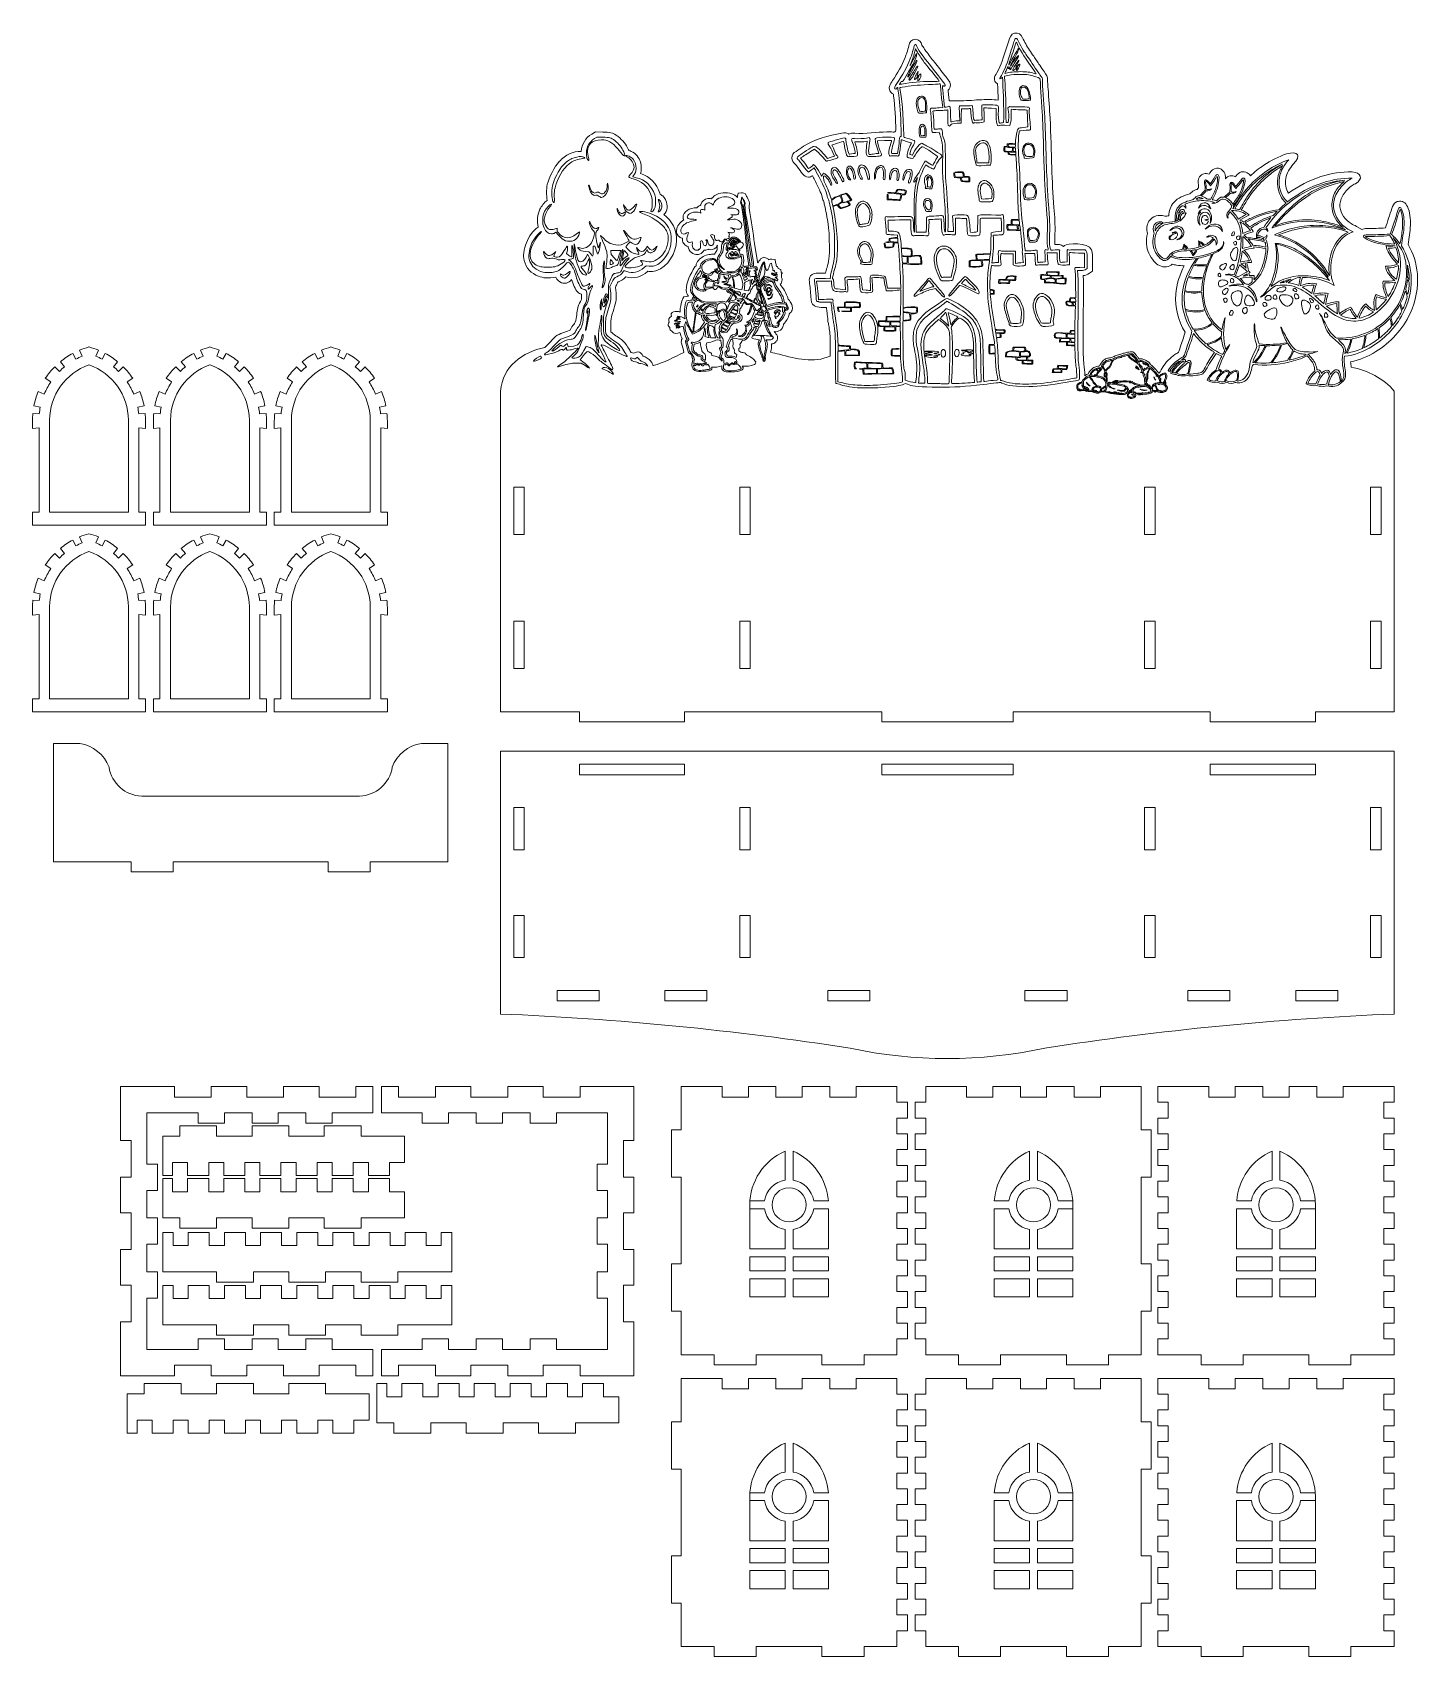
# Model space of a CAD drawing. Header units: millimetres. Extents: x -460 to 68, y -58 to 559.
import ezdxf

# ---------------------------------------------------------------- set-up
doc = ezdxf.new("R2010")
doc.units = ezdxf.units.MM
for name, pattern in [('K5LT32768', [0]), ('K5LT32769', [0]), ('K5LT32770', [0]), ('K5LT32771', [0])]:
    doc.linetypes.add(name, pattern=pattern)
doc.layers.add('layer 1', color=7, linetype='Continuous')

msp = doc.modelspace()

# ---------------------------------------------------------------- linework, layer by layer
at = {"layer": 'layer 1', "color": 5, "linetype": 'K5LT32770', "lineweight": 20, "true_color": 0x0000ff}
msp.add_open_spline([(28.3761, 300.8709), (28.3761, 300.8709), (58.3761, 300.8709), (58.3761, 300.8709), (58.3761, 422.8709), (58.3761, 422.8709), (54.2742, 427.7975), (48.3087, 430.8277), (41.9778, 432.0314), (41.8842, 432.6997), (41.8031, 433.3781), (41.7676, 434.0514), (45.1576, 434.6764), (48.3774, 436.0826), (51.3046, 437.8987), (56.905, 441.373), (61.5884, 446.3983), (64.3775, 452.3925), (66.5599, 457.0829), (67.5984, 462.3302), (67.1674, 467.4968), (66.8388, 471.4344), (65.6324, 475.3018), (63.595, 478.6897), (63.9656, 481.1267), (64.4297, 483.5288), (64.4992, 486.01), (64.5677, 488.4542), (64.3926, 490.8977), (63.3527, 493.1494), (62.7102, 494.5401), (61.382, 495.4803), (59.7898, 495.0664), (59.7898, 495.0664), (59.4435, 494.9763), (59.4435, 494.9763), (59.138, 494.7901), (59.138, 494.7901), (58.1795, 494.2054), (57.8101, 493.4141), (57.4618, 492.4108), (56.6037, 489.9381), (55.8497, 487.432), (55.0478, 484.9412), (52.6974, 484.8374), (50.3465, 484.7403), (47.9942, 484.6974), (47.2516, 484.6838), (46.5997, 484.6339), (45.9959, 484.3689), (45.9959, 484.3689), (43.9872, 485.5544), (43.9872, 485.5544), (43.3293, 485.9427), (42.5936, 486.1974), (41.9628, 486.5829), (39.7354, 487.9443), (37.9368, 490.3134), (37.7098, 492.9681), (37.5915, 494.3521), (37.9615, 495.7654), (38.6176, 496.9794), (39.4265, 498.476), (40.655, 499.7398), (41.9554, 500.8193), (42.3945, 501.1837), (43.0722, 501.4875), (43.57, 501.7846), (46.8175, 503.5935), (45.5731, 506.0461), (42.3655, 506.2854), (38.3333, 506.3461), (34.2993, 505.7051), (30.4649, 504.4646), (26.0576, 503.0386), (21.8967, 500.8883), (18.1466, 498.1732), (17.1296, 499.7889), (16.7808, 501.8485), (17.0828, 503.7064), (17.4198, 505.7806), (18.5346, 507.6799), (19.9625, 509.1946), (23.0764, 512.598), (21.8145, 514.239), (17.4162, 513.1468), (14.3613, 512.1011), (11.4444, 510.6548), (8.7728, 508.8405), (6.958, 507.6081), (5.24, 506.2346), (3.6354, 504.7392), (3.3851, 505.2253), (3.0018, 505.6463), (2.4551, 505.9621), (0.9127, 506.8531), (-0.7696, 506.173), (-1.7491, 504.8327), (-1.8493, 504.6956), (-1.9508, 504.5595), (-2.0539, 504.4246), (-3.3286, 505.1702), (-5.0104, 504.8427), (-5.8836, 503.591), (-5.8668, 503.9034), (-5.8651, 504.2196), (-5.8907, 504.5502), (-6.0078, 506.0637), (-6.9736, 507.3966), (-8.5316, 507.6711), (-8.5316, 507.6711), (-8.8612, 507.7292), (-8.8612, 507.7292), (-9.1941, 507.6958), (-9.1941, 507.6958), (-10.3893, 507.5756), (-11.234, 506.8475), (-11.8205, 505.8537), (-11.9067, 505.7076), (-11.9943, 505.5624), (-12.0834, 505.4182), (-13.34, 505.9911), (-14.8655, 505.5778), (-15.6669, 504.4146), (-16.3293, 503.4531), (-16.3756, 502.413), (-16.1639, 501.3159), (-16.0956, 500.9622), (-16.0633, 500.591), (-16.0441, 500.2195), (-16.2323, 500.0085), (-16.4247, 499.8006), (-16.6177, 499.5934), (-17.0012, 499.5334), (-17.3753, 499.4218), (-17.7605, 499.2267), (-18.5072, 498.8483), (-18.9324, 498.408), (-19.3945, 497.8812), (-21.6977, 497.2857), (-23.8821, 496.5119), (-25.5331, 494.6516), (-26.8195, 493.2023), (-27.3406, 491.4014), (-27.4383, 489.5454), (-27.902, 489.5088), (-28.3653, 489.4713), (-28.8086, 489.398), (-28.859, 489.3896), (-28.9094, 489.3809), (-28.9597, 489.372), (-31.058, 490.2486), (-33.665, 489.4713), (-34.943, 487.4972), (-35.8566, 486.086), (-35.9235, 484.4231), (-35.512, 482.8545), (-35.8202, 481.5459), (-35.9804, 480.2001), (-35.8872, 478.8554), (-35.7188, 476.4266), (-34.6482, 474.1426), (-33.0555, 472.3229), (-31.8314, 470.924), (-30.2122, 469.8849), (-28.2713, 470.1731), (-27.3493, 470.31), (-26.6686, 470.6861), (-26.0854, 471.2046), (-25.574, 471.0283), (-25.0445, 470.8987), (-24.506, 470.8046), (-23.509, 470.6303), (-22.5068, 470.5432), (-21.5034, 470.5235), (-23.2918, 467.2004), (-24.4604, 463.5495), (-24.7327, 459.7704), (-25.0953, 454.7399), (-23.8268, 449.6403), (-21.2284, 445.3274), (-21.357, 444.8156), (-21.4904, 444.3048), (-21.6395, 443.799), (-22.1918, 441.9227), (-22.9124, 440.0993), (-23.4726, 438.2235), (-23.5077, 438.106), (-23.5947, 437.8147), (-23.6713, 437.6959), (-23.9969, 437.4073), (-24.6649, 437.0923), (-25.0484, 436.824), (-26.9315, 435.5065), (-28.6281, 433.9116), (-29.761, 431.8904), (-29.761, 431.8904), (-30.6649, 430.2774), (-31.1454, 429.6723), (-31.1635, 429.693), (-31.1815, 429.7131), (-31.1994, 429.7326), (-31.3243, 429.8692), (-31.454, 430.0189), (-31.5656, 430.1663), (-31.6814, 430.3191), (-31.8083, 430.4741), (-31.9366, 430.6166), (-32.04, 430.7314), (-32.1424, 430.8522), (-32.2387, 430.9729), (-32.4733, 431.2665), (-32.7799, 431.5662), (-33.0455, 431.834), (-33.237, 432.027), (-33.4305, 432.2188), (-33.628, 432.4058), (-33.8012, 432.5697), (-33.9995, 432.7752), (-34.2365, 432.8353), (-34.2607, 432.8414), (-34.2858, 432.8463), (-34.3112, 432.8501), (-34.3702, 433.1448), (-34.488, 433.3257), (-34.7492, 433.6355), (-35.1109, 434.0644), (-35.501, 434.2573), (-36.0067, 434.4843), (-36.1817, 434.5628), (-36.3872, 434.6677), (-36.5474, 434.7729), (-37.0018, 435.0712), (-37.4344, 435.2125), (-37.9783, 435.2116), (-38.3146, 435.2109), (-38.4674, 435.1846), (-38.7012, 435.0727), (-38.8074, 435.2404), (-38.9134, 435.4086), (-39.0176, 435.5775), (-39.1879, 435.8539), (-39.4881, 436.1829), (-39.7113, 436.4216), (-39.8744, 436.596), (-40.1134, 436.8467), (-40.2451, 437.0424), (-40.4655, 437.374), (-40.6831, 437.66), (-41.0873, 437.7683), (-41.4522, 437.866), (-42.7058, 437.7649), (-43.0928, 437.6729), (-43.3521, 437.6113), (-43.6147, 437.5358), (-43.8706, 437.4608), (-44.1041, 437.3923), (-44.3481, 437.3222), (-44.5855, 437.2688), (-44.8296, 437.2139), (-45.0943, 437.1285), (-45.329, 437.0415), (-45.7497, 436.8855), (-46.0977, 436.7693), (-46.5395, 436.7015), (-47.1832, 436.603), (-47.6305, 436.4101), (-48.2131, 436.1181), (-48.4161, 436.0166), (-48.649, 435.9022), (-48.8615, 435.824), (-49.3212, 435.6551), (-49.917, 435.5301), (-50.3987, 435.4359), (-50.8664, 435.3445), (-51.3703, 435.2245), (-51.7762, 434.9648), (-52.314, 434.6205), (-53.226, 433.6134), (-53.4881, 433.0331), (-53.5665, 432.8595), (-53.6356, 432.666), (-53.6982, 432.4824), (-54.1581, 432.4358), (-54.7729, 432.3022), (-55.1822, 432.1865), (-55.5289, 432.0885), (-56.323, 431.6288), (-56.5944, 431.3868), (-56.8847, 431.128), (-57.3234, 430.626), (-57.5404, 430.3033), (-57.723, 430.0317), (-57.8259, 429.8009), (-57.9363, 429.4983), (-58.4576, 429.3351), (-58.9342, 429.0525), (-59.3672, 428.72), (-59.3671, 428.7602), (-59.3669, 428.8005), (-59.3666, 428.8407), (-59.356, 430.2955), (-59.4952, 431.7558), (-59.6699, 433.1987), (-59.7266, 433.6674), (-59.7845, 434.1367), (-59.8278, 434.6069), (-59.9087, 435.4829), (-59.9282, 436.3626), (-59.9407, 437.2418), (-59.9703, 439.3237), (-59.9634, 441.4098), (-59.9661, 443.4919), (-59.9721, 448.0786), (-59.9574, 452.6777), (-59.8793, 457.2636), (-59.8396, 459.5929), (-59.8236, 461.9286), (-59.8723, 464.2578), (-59.8894, 465.0779), (-59.9051, 465.9494), (-59.955, 466.8099), (-59.1241, 466.886), (-58.4157, 467.1037), (-57.6161, 467.6929), (-57.6161, 467.6929), (-56.4734, 468.5349), (-56.4734, 468.5349), (-56.4734, 472.4614), (-56.4734, 472.4614), (-56.4734, 473.7182), (-56.3626, 475.4958), (-56.8414, 476.6766), (-58.0401, 479.6327), (-66.1104, 478.983), (-67.1337, 478.2406), (-67.2812, 478.1335), (-67.4077, 478.0138), (-67.5162, 477.8837), (-68.4006, 478.8703), (-69.5959, 478.6876), (-70.7708, 478.5987), (-70.882, 479.9444), (-70.7964, 481.9634), (-70.7479, 482.7715), (-70.5462, 486.1289), (-70.8476, 489.3499), (-71.0835, 492.7048), (-71.4373, 497.7358), (-71.7912, 502.8262), (-71.927, 507.868), (-72.0958, 514.1304), (-72.2541, 520.4034), (-72.591, 526.6594), (-72.7914, 530.3797), (-73.0558, 534.0963), (-73.3269, 537.812), (-73.377, 538.499), (-73.4214, 539.1871), (-73.4572, 539.8751), (-73.4759, 540.235), (-73.5082, 540.6372), (-73.4988, 540.9961), (-73.4331, 542.4988), (-73.9732, 543.2622), (-74.8236, 544.4165), (-75.4113, 545.2142), (-75.9761, 546.057), (-76.5293, 546.8795), (-77.2836, 548.001), (-78.0449, 549.1195), (-78.8132, 550.2314), (-79.3598, 551.0226), (-79.9068, 551.8153), (-80.4444, 552.6126), (-80.928, 553.33), (-81.3817, 554.1691), (-81.8082, 554.9247), (-82.2171, 555.649), (-82.7633, 556.5453), (-83.0976, 557.305), (-83.5149, 558.5553), (-84.7467, 559.2955), (-86.0585, 559.0058), (-87.4948, 558.6886), (-87.8816, 557.3513), (-88.3099, 556.1487), (-88.6623, 555.1592), (-88.9977, 554.1407), (-89.2945, 553.1332), (-90.2394, 549.9266), (-91.1487, 546.8919), (-92.8247, 543.9851), (-93.1927, 543.3469), (-93.7482, 542.4663), (-93.7482, 541.7193), (-93.7482, 541.0679), (-93.4661, 540.4536), (-92.9516, 540.0464), (-92.8182, 539.9409), (-92.6828, 539.8555), (-92.5463, 539.7883), (-92.529, 539.4291), (-92.5106, 539.0712), (-92.4947, 538.718), (-92.4734, 538.2477), (-92.4531, 537.7773), (-92.4339, 537.3069), (-92.3826, 536.055), (-92.3373, 534.8025), (-92.2999, 533.5498), (-93.2994, 533.8064), (-94.4706, 533.7289), (-95.4089, 533.7478), (-96.1454, 533.7626), (-96.8858, 533.7754), (-97.6224, 533.7644), (-100.1841, 533.7259), (-102.7548, 533.3604), (-105.3243, 533.3592), (-105.3243, 533.3592), (-110.9875, 533.2437), (-110.9875, 533.2437), (-111.1412, 534.8088), (-111.1412, 534.8088), (-111.222, 535.6326), (-111.3252, 536.507), (-111.4019, 537.3666), (-110.8474, 537.8189), (-110.4692, 538.5244), (-110.4692, 539.3785), (-110.4692, 540.1438), (-110.9039, 540.6898), (-111.3239, 541.266), (-111.7428, 541.8408), (-112.1758, 542.4072), (-112.6094, 542.971), (-113.9009, 544.6504), (-115.2189, 546.3125), (-116.5482, 547.9621), (-117.6608, 549.3428), (-118.7459, 550.7567), (-119.7808, 552.1966), (-120.1652, 552.7314), (-120.5457, 553.2725), (-120.9059, 553.824), (-121.0306, 554.0148), (-121.1997, 554.2627), (-121.3206, 554.4854), (-121.5068, 555.6972), (-122.4211, 556.7039), (-123.7366, 556.7039), (-125.1432, 556.7039), (-126.2387, 555.5851), (-126.3065, 554.2082), (-126.4384, 553.441), (-126.8329, 552.3372), (-127.0761, 551.601), (-127.2788, 550.9877), (-127.4908, 550.372), (-127.7262, 549.7704), (-128.8933, 546.787), (-130.6566, 543.7157), (-132.4652, 541.0646), (-133.4042, 539.6883), (-134.4792, 537.9962), (-133.0513, 536.4936), (-132.7864, 536.2148), (-132.4964, 536.0153), (-132.1958, 535.8888), (-132.1654, 535.6519), (-132.1353, 535.4151), (-132.1051, 535.1784), (-131.5516, 530.8458), (-131.388, 526.4449), (-131.254, 522.0827), (-131.3596, 521.5504), (-131.7339, 521.3887), (-132.2584, 521.4339), (-133.0313, 521.4991), (-133.8602, 521.4788), (-134.6366, 521.4749), (-138.5525, 521.4553), (-142.7498, 520.5991), (-146.8172, 520.9616), (-147.7135, 521.0415), (-148.4774, 521.0367), (-149.0865, 520.5819), (-149.136, 520.6261), (-149.1885, 520.6691), (-149.2441, 520.711), (-150.0309, 521.3039), (-150.8568, 521.2336), (-151.7496, 521.0533), (-156.782, 520.0369), (-162.0292, 518.8055), (-166.3854, 516.0194), (-167.192, 515.5035), (-168.4759, 514.7352), (-169.158, 514.09), (-169.1719, 514.0769), (-169.1868, 514.063), (-169.2023, 514.049), (-170.1994, 513.6814), (-170.8252, 512.6251), (-170.8252, 511.5371), (-170.8252, 510.5742), (-170.2412, 509.8599), (-169.5878, 509.2302), (-169.2504, 508.9049), (-168.8758, 508.4473), (-168.603, 508.0656), (-168.0111, 507.2372), (-167.4047, 506.3741), (-166.7554, 505.5899), (-166.1612, 504.8722), (-165.4977, 504.2244), (-164.4877, 504.2244), (-163.9418, 504.2244), (-163.4336, 504.4911), (-162.9688, 504.8151), (-162.9083, 504.7046), (-162.8476, 504.5942), (-162.7868, 504.4839), (-162.6235, 504.1874), (-162.4628, 503.8896), (-162.3044, 503.5905), (-161.5786, 502.2192), (-160.8917, 500.8127), (-160.2767, 499.388), (-159.9367, 498.6004), (-159.4551, 497.5016), (-159.2814, 496.6635), (-159.1868, 496.2068), (-159.0585, 495.7212), (-158.8128, 495.3142), (-158.6278, 494.8355), (-158.4773, 494.1149), (-158.3628, 493.6329), (-158.1064, 492.5537), (-157.8797, 491.4636), (-157.6734, 490.3737), (-157.5653, 489.8026), (-157.4633, 489.2303), (-157.3697, 488.6566), (-157.11, 487.0638), (-156.8654, 485.4662), (-156.7263, 483.8577), (-156.5598, 481.9318), (-156.5452, 479.9906), (-156.543, 478.0587), (-156.5412, 476.4879), (-156.468, 474.6474), (-156.6934, 473.093), (-156.8473, 472.0317), (-157.1628, 470.9344), (-157.4349, 469.8974), (-157.61, 469.23), (-157.8207, 468.4445), (-157.9737, 467.6942), (-158.9069, 467.7211), (-159.8465, 467.7419), (-160.7798, 467.7419), (-161.8742, 467.7419), (-162.9568, 467.6946), (-163.6924, 466.7314), (-164.1964, 466.0716), (-164.2412, 465.356), (-164.1507, 464.5719), (-163.9282, 462.6417), (-163.681, 460.6498), (-163.5787, 458.7096), (-163.5118, 457.4394), (-163.5132, 455.9913), (-162.2459, 455.2645), (-161.9216, 455.0786), (-161.5779, 454.9847), (-161.2153, 454.9585), (-160.286, 454.6131), (-158.9921, 454.7022), (-158.1268, 454.7022), (-158.1268, 454.7022), (-157.6734, 454.7022), (-157.6734, 454.7022), (-157.5984, 454.0435), (-157.5143, 453.384), (-157.4329, 452.7295), (-157.3112, 451.7516), (-157.1842, 450.7574), (-157.0967, 449.7762), (-157.0544, 449.3027), (-156.9924, 448.7207), (-156.8154, 448.2408), (-156.7477, 447.9375), (-156.7093, 447.5718), (-156.6683, 447.2699), (-156.5474, 446.3803), (-156.4416, 445.4874), (-156.3363, 444.5958), (-156.2347, 443.7352), (-156.2583, 442.6589), (-156.2457, 441.7874), (-156.219, 439.9353), (-156.2111, 438.0818), (-156.2077, 436.2291), (-162.5049, 433.3787), (-169.1453, 435.2251), (-175.617, 436.8886), (-176.7162, 437.1711), (-177.8105, 437.4483), (-178.9038, 437.7157), (-178.6531, 438.7647), (-178.4597, 439.7879), (-178.5151, 440.845), (-177.9471, 440.926), (-177.4115, 441.1172), (-176.965, 441.5239), (-176.6824, 441.7814), (-176.4696, 442.1), (-176.3381, 442.4589), (-176.3381, 442.4589), (-176.2808, 442.6151), (-176.2808, 442.6151), (-176.2565, 442.7796), (-176.2565, 442.7796), (-176.1474, 443.5049), (-176.2659, 444.1563), (-176.8456, 444.6644), (-176.9848, 444.9609), (-177.1691, 445.1713), (-177.4054, 445.3513), (-177.4341, 445.4024), (-177.4628, 445.4538), (-177.4915, 445.5052), (-177.0982, 445.4627), (-176.6985, 445.4814), (-176.3105, 445.5668), (-175.4871, 445.7479), (-174.7756, 446.2489), (-174.3576, 446.9835), (-174.1092, 447.42), (-173.9945, 447.9066), (-174.0011, 448.3938), (-172.94, 449.4255), (-172.065, 450.7397), (-171.7704, 452.167), (-171.755, 452.2414), (-171.7435, 452.3145), (-171.7355, 452.3866), (-171.2785, 452.6518), (-170.9137, 453.0492), (-170.7194, 453.6522), (-170.3801, 454.7054), (-170.6899, 455.6205), (-171.2289, 456.5274), (-171.333, 456.7026), (-171.4613, 456.8948), (-171.5455, 457.0793), (-171.5455, 457.0793), (-171.661, 457.3323), (-171.661, 457.3323), (-171.8543, 457.5323), (-171.8543, 457.5323), (-171.9882, 457.6709), (-172.1213, 457.7754), (-172.2589, 457.8568), (-172.4729, 459.0572), (-173.0254, 460.0946), (-173.6518, 461.1968), (-174.1256, 462.0303), (-174.7861, 462.7748), (-175.2382, 463.5983), (-175.2382, 463.5983), (-174.8863, 463.8592), (-174.8863, 463.8592), (-174.7215, 464.2904), (-174.7215, 464.2904), (-174.4618, 464.9041), (-174.4024, 465.505), (-174.7009, 466.0683), (-174.7009, 466.0683), (-174.6934, 467.0267), (-174.6934, 467.0267), (-174.6919, 467.2131), (-174.7169, 467.3865), (-174.7648, 467.5465), (-174.7648, 467.5465), (-174.3833, 467.8762), (-174.3833, 467.8762), (-174.9251, 468.0111), (-174.9251, 468.0111), (-174.926, 468.0378), (-174.9273, 468.0648), (-174.9289, 468.0917), (-174.9289, 468.0917), (-174.9962, 469.1941), (-174.9962, 469.1941), (-176.0188, 469.5253), (-176.0188, 469.5253), (-176.2669, 470.2724), (-176.2669, 470.2724), (-176.6204, 470.2892), (-176.6204, 470.2892), (-176.7426, 470.7659), (-176.8887, 471.2311), (-176.9719, 471.7563), (-176.9719, 471.7563), (-177.1624, 472.9589), (-177.1624, 472.9589), (-178.3706, 473.1103), (-178.3706, 473.1103), (-178.883, 473.1745), (-179.3285, 473.0694), (-179.6975, 472.837), (-179.6975, 472.837), (-179.7175, 473.032), (-179.7175, 473.032), (-180.4539, 473.443), (-180.4539, 473.443), (-180.6799, 473.5691), (-180.9184, 473.64), (-181.1556, 473.6596), (-181.1556, 473.6596), (-181.4113, 473.8081), (-181.4113, 473.8081), (-182.6832, 473.1973), (-182.6832, 473.1973), (-182.9224, 472.8728), (-182.9224, 472.8728), (-183.2037, 472.4913), (-183.4544, 472.1007), (-183.6786, 471.7013), (-183.7207, 471.7222), (-183.763, 471.7416), (-183.8053, 471.7595), (-183.8128, 471.8817), (-183.8254, 472.0073), (-183.8475, 472.1391), (-183.8475, 472.1391), (-184.7329, 477.4459), (-184.7329, 477.4459), (-185.4326, 481.6404), (-185.919, 485.8677), (-186.6643, 490.0554), (-186.8601, 491.1553), (-186.9954, 492.271), (-187.0555, 493.3873), (-186.7678, 494.5462), (-187.1838, 495.5719), (-187.7922, 496.5959), (-187.9328, 496.8325), (-188.0973, 497.0879), (-188.207, 497.3399), (-188.207, 497.3399), (-188.4661, 497.9355), (-188.4661, 497.9355), (-189.065, 498.1871), (-189.065, 498.1871), (-189.3982, 498.3271), (-189.7196, 498.3477), (-190.068, 498.2925), (-190.068, 498.2925), (-191.19, 498.155), (-191.19, 498.155), (-191.4334, 497.0295), (-191.4334, 497.0295), (-191.4673, 496.8729), (-191.5001, 496.6915), (-191.5392, 496.5096), (-192.059, 497.1819), (-192.8273, 497.6709), (-193.6665, 497.9512), (-195.7016, 498.6308), (-198.2275, 498.4659), (-200.0555, 497.3005), (-200.6035, 496.9511), (-201.0182, 496.5137), (-201.3828, 496.0111), (-201.813, 496.1476), (-202.2803, 496.1888), (-202.7859, 496.1059), (-204.0181, 495.9038), (-205.1418, 495.0983), (-205.4594, 493.8489), (-205.4841, 493.752), (-205.5053, 493.6558), (-205.5232, 493.56), (-205.6104, 493.5372), (-205.6973, 493.5101), (-205.7834, 493.4785), (-206.2643, 493.3018), (-206.6738, 492.9811), (-206.9279, 492.5698), (-208.2574, 492.6492), (-209.6136, 492.3816), (-210.6949, 491.6234), (-211.5801, 491.0026), (-212.3014, 490.0243), (-212.187, 488.889), (-212.1569, 488.5906), (-212.0683, 488.308), (-211.9327, 488.0503), (-213.3961, 487.166), (-214.621, 485.6857), (-214.678, 483.9669), (-214.7096, 483.012), (-214.3634, 482.0731), (-213.5548, 481.512), (-213.1762, 481.2492), (-212.8056, 481.1023), (-212.4367, 481.0424), (-212.4571, 480.8526), (-212.4605, 480.648), (-212.4392, 480.417), (-212.3859, 479.84), (-212.1638, 479.3184), (-211.7988, 478.8786), (-211.4375, 478.3499), (-210.8844, 478.0767), (-210.2725, 477.9338), (-210.2169, 477.4584), (-210.0788, 477.0092), (-209.8198, 476.5757), (-209.3621, 475.8093), (-208.6859, 475.2163), (-207.808, 474.9885), (-207.1712, 474.8232), (-206.5087, 474.8138), (-205.884, 475.0389), (-205.1538, 475.3021), (-204.5594, 475.8521), (-204.2253, 476.5436), (-204.2109, 476.5396), (-204.1965, 476.5358), (-204.182, 476.5321), (-204.182, 476.5321), (-204.0094, 476.4875), (-204.0094, 476.4875), (-203.8312, 476.4815), (-203.8312, 476.4815), (-203.3322, 476.4647), (-202.9015, 476.6065), (-202.5585, 476.8655), (-202.4714, 476.8311), (-202.382, 476.8004), (-202.2904, 476.7735), (-201.4249, 476.5189), (-200.4246, 476.7669), (-199.7534, 477.3618), (-199.7534, 477.3618), (-199.6083, 477.4905), (-199.6083, 477.4905), (-199.4975, 477.6497), (-199.4975, 477.6497), (-199.3414, 477.8744), (-199.2199, 478.1061), (-199.1285, 478.3441), (-199.1844, 477.8532), (-199.1657, 477.3932), (-199.2298, 476.8335), (-199.2467, 476.6866), (-199.2742, 476.5315), (-199.3512, 476.4029), (-199.6497, 475.9045), (-199.9511, 475.44), (-200.1967, 474.966), (-200.6816, 475.062), (-201.1607, 474.9818), (-201.721, 474.8677), (-201.736, 474.8647), (-201.7525, 474.8611), (-201.7689, 474.8581), (-201.7689, 474.8581), (-201.9848, 474.9029), (-201.9848, 474.9029), (-202.2864, 474.8513), (-202.2864, 474.8513), (-203.8681, 474.5809), (-205.2952, 473.798), (-206.3499, 472.5854), (-206.8641, 471.9941), (-207.1477, 471.3186), (-207.2663, 470.5854), (-207.2663, 470.5854), (-207.5572, 470.3243), (-207.5572, 470.3243), (-207.681, 470.1213), (-207.681, 470.1213), (-209.3391, 467.4036), (-211.0718, 464.4938), (-210.9561, 461.1959), (-210.9244, 460.2947), (-210.5833, 459.6266), (-210.1271, 458.9907), (-210.1271, 458.9907), (-211.8636, 458.7129), (-211.8636, 458.7129), (-212.2535, 458.0818), (-212.2535, 458.0818), (-213.0405, 456.8079), (-212.9668, 455.7225), (-213.2499, 454.3455), (-213.2499, 454.3455), (-213.2787, 454.2056), (-213.2787, 454.2056), (-213.2826, 454.0628), (-213.2826, 454.0628), (-213.2932, 453.6667), (-213.2985, 453.2851), (-213.2923, 452.9107), (-213.3635, 453.3628), (-217.1532, 453.6144), (-216.7775, 451.7173), (-216.7775, 451.7173), (-216.6429, 451.3911), (-216.6429, 451.3911), (-217.6908, 450.8481), (-217.8866, 450.0692), (-217.4705, 449.1205), (-217.4705, 449.1205), (-217.7206, 448.7753), (-217.7206, 448.7753), (-218.0607, 448.0252), (-217.8809, 447.4727), (-217.1982, 447.111), (-217.3881, 446.4164), (-217.1467, 445.929), (-216.4547, 445.6578), (-215.5869, 444.7471), (-214.5529, 444.613), (-213.3679, 445.1842), (-213.1797, 444.3657), (-212.9225, 443.5595), (-212.5883, 442.799), (-212.6387, 442.7092), (-212.6863, 442.6082), (-212.7318, 442.4906), (-212.7318, 442.4906), (-212.8117, 442.2834), (-212.8117, 442.2834), (-212.8926, 441.4439), (-212.8926, 441.4439), (-212.8073, 441.1476), (-212.8073, 441.1476), (-212.4648, 439.958), (-212.1275, 438.7614), (-211.8967, 437.5442), (-215.7339, 435.8428), (-219.4051, 433.7069), (-223.5108, 432.5899), (-223.5503, 432.5792), (-223.5897, 432.5685), (-223.6293, 432.558), (-223.6614, 432.9675), (-223.8164, 433.372), (-224.0671, 433.7325), (-224.2035, 433.9288), (-224.3591, 434.1163), (-224.5126, 434.2996), (-225.3361, 435.283), (-226.1862, 435.819), (-227.3899, 436.1939), (-227.4576, 436.2824), (-227.5327, 436.4261), (-227.5705, 436.5015), (-227.8361, 437.0323), (-228.2261, 437.4377), (-228.7977, 437.6476), (-229.5997, 437.9421), (-230.2507, 437.7245), (-230.865, 437.3219), (-231.2181, 437.4397), (-231.5768, 437.5148), (-231.9295, 437.5159), (-231.9638, 437.5819), (-231.9989, 437.6475), (-232.0345, 437.7127), (-232.3227, 438.2406), (-232.6393, 438.7599), (-232.9626, 439.2671), (-233.3618, 439.8935), (-233.8027, 440.5672), (-234.2806, 441.1353), (-235.1041, 442.1145), (-236.1559, 442.8926), (-237.2102, 443.605), (-237.8684, 444.0497), (-238.748, 444.6243), (-239.3357, 445.1471), (-239.4178, 445.2202), (-239.5541, 445.334), (-239.636, 445.4272), (-239.7347, 445.8301), (-239.7063, 447.0024), (-239.7071, 447.3764), (-239.7092, 448.3371), (-239.7222, 449.3587), (-239.5815, 450.3106), (-239.3996, 451.5414), (-238.9236, 452.8653), (-238.5304, 454.0426), (-237.5978, 456.8349), (-237.4583, 458.3467), (-237.8113, 461.2703), (-237.8113, 461.2703), (-237.9433, 462.3635), (-237.9433, 462.3635), (-237.7242, 462.8316), (-237.7242, 462.8316), (-237.5537, 463.1957), (-237.1914, 464.056), (-236.93, 464.451), (-236.8784, 464.4701), (-236.8251, 464.4878), (-236.7785, 464.5044), (-235.737, 464.8752), (-234.7046, 465.5016), (-233.9566, 466.3494), (-230.928, 465.4068), (-228.0764, 466.3754), (-225.6779, 468.3873), (-225.6779, 468.3873), (-225.6023, 468.4507), (-225.6023, 468.4507), (-225.2553, 468.4205), (-225.2553, 468.4205), (-224.271, 468.3347), (-223.4731, 468.354), (-222.5189, 468.6407), (-217.8087, 470.056), (-214.9037, 475.4941), (-214.6691, 480.1487), (-214.4596, 484.3054), (-216.3455, 487.6193), (-219.5175, 490.0192), (-218.0586, 491.4521), (-217.9555, 493.618), (-218.7301, 495.4402), (-218.9433, 495.9415), (-219.2495, 496.437), (-219.6167, 496.8403), (-219.9702, 497.2287), (-220.4162, 497.5327), (-220.9018, 497.6795), (-220.9415, 497.8296), (-220.9871, 497.9828), (-221.0393, 498.1407), (-222.2304, 501.7414), (-224.8326, 504.5113), (-228.3636, 505.6815), (-228.2101, 506.2145), (-228.1291, 506.7814), (-228.0943, 507.4098), (-227.9836, 509.4043), (-228.3902, 510.8467), (-229.6979, 512.3678), (-230.3191, 513.0903), (-231.0021, 513.677), (-231.879, 514.0663), (-232.182, 514.2008), (-232.5026, 514.3246), (-232.828, 514.4167), (-232.8623, 514.4999), (-232.897, 514.5819), (-232.9315, 514.6627), (-233.8108, 516.722), (-235.1843, 518.3496), (-236.9375, 519.731), (-238.9695, 521.3322), (-240.1438, 521.4236), (-242.7078, 521.4432), (-242.7078, 521.4432), (-245.5134, 521.4647), (-245.5134, 521.4647), (-246.8861, 520.6737), (-246.8861, 520.6737), (-249.2899, 519.2886), (-250.7374, 516.7783), (-250.9517, 514.0873), (-252.2923, 514.1462), (-254.2021, 513.6908), (-255.3663, 513.1535), (-256.7945, 512.4943), (-258.2023, 511.3854), (-259.2695, 510.2275), (-261.0916, 508.2504), (-263.2795, 504.0532), (-263.8534, 501.4267), (-264.0646, 500.4601), (-264.1188, 499.387), (-264.1134, 498.3988), (-264.109, 497.5963), (-264.0861, 496.4568), (-263.8675, 495.4102), (-265.0689, 494.6274), (-266.1111, 493.1643), (-266.6375, 492.1121), (-267.5957, 490.1965), (-267.8391, 487.4895), (-267.2899, 485.2928), (-268.3144, 484.7129), (-269.2676, 483.574), (-269.8336, 482.7821), (-271.4969, 480.4551), (-272.4691, 478.3767), (-272.7764, 475.5289), (-272.8988, 474.394), (-272.9129, 473.7034), (-272.6486, 472.5837), (-271.9282, 469.5318), (-270.0367, 467.737), (-267.1661, 466.5893), (-266.2953, 466.2412), (-265.3525, 466.0263), (-264.4169, 465.9621), (-263.4296, 465.8943), (-261.8797, 465.9874), (-260.6305, 466.2372), (-260.2235, 465.2621), (-259.3461, 464.3818), (-258.4276, 464.0734), (-257.8583, 463.8823), (-257.159, 463.8164), (-256.5799, 463.98), (-255.8255, 464.193), (-255.1405, 464.7384), (-254.598, 465.3131), (-254.0966, 463.7298), (-253.1676, 461.4567), (-252.2409, 460.5501), (-251.8621, 460.1795), (-251.3425, 459.9059), (-250.8069, 459.7843), (-250.7834, 459.5327), (-250.7798, 459.248), (-250.7794, 459.0984), (-250.7774, 458.4193), (-250.8288, 457.5315), (-251.2266, 456.949), (-252.2606, 455.4349), (-252.419, 453.7278), (-252.6562, 451.9512), (-252.7623, 451.1566), (-252.9011, 449.7998), (-253.2652, 449.0731), (-253.4098, 448.7843), (-253.6147, 448.5079), (-253.8093, 448.2513), (-254.2372, 447.6869), (-254.7224, 446.9265), (-255.0029, 446.2814), (-255.012, 446.2604), (-255.0218, 446.2372), (-255.0321, 446.2142), (-255.4721, 445.9366), (-256.7555, 445.5013), (-257.1763, 445.3453), (-258.0449, 445.0233), (-259.2399, 444.5883), (-260.0321, 444.1227), (-260.8459, 443.6443), (-262.015, 442.3699), (-262.6541, 441.6562), (-262.9853, 441.2863), (-264.1311, 439.9984), (-264.7792, 439.4986), (-273.2361, 437.7535), (-280.9659, 432.3246), (-281.6238, 422.8709), (-281.6238, 422.8709), (-281.6238, 300.8709), (-281.6238, 300.8709), (-251.6238, 300.8709), (-251.6238, 300.8709), (-251.6238, 297.0709), (-251.6238, 297.0709), (-211.6238, 297.0709), (-211.6238, 297.0709), (-211.6238, 300.8709), (-211.6238, 300.8709), (-136.6239, 300.8709), (-136.6239, 300.8709), (-136.6239, 297.0709), (-136.6239, 297.0709), (-86.6239, 297.0709), (-86.6239, 297.0709), (-86.6239, 300.8709), (-86.6239, 300.8709), (-11.6239, 300.8709), (-11.6239, 300.8709), (-11.6239, 297.0709), (-11.6239, 297.0709), (28.3761, 297.0709), (28.3761, 297.0709), (28.3761, 300.8709), (28.3761, 300.8709)], degree=3, knots=[0, 0, 0, 0, 0.00242131, 0.00242131, 0.00484262, 0.00484262, 0.00484262, 0.00726392, 0.00726392, 0.00726392, 0.00968523, 0.00968523, 0.00968523, 0.01210654, 0.01210654, 0.01210654, 0.01452785, 0.01452785, 0.01452785, 0.01694915, 0.01694915, 0.01694915, 0.01937046, 0.01937046, 0.01937046, 0.02179177, 0.02179177, 0.02179177, 0.02421308, 0.02421308, 0.02421308, 0.02663438, 0.02663438, 0.02663438, 0.02905569, 0.02905569, 0.031477, 0.031477, 0.031477, 0.03389831, 0.03389831, 0.03389831, 0.03631961, 0.03631961, 0.03631961, 0.03874092, 0.03874092, 0.03874092, 0.04116223, 0.04116223, 0.04116223, 0.04358354, 0.04358354, 0.04358354, 0.04600484, 0.04600484, 0.04600484, 0.04842615, 0.04842615, 0.04842615, 0.05084746, 0.05084746, 0.05084746, 0.05326877, 0.05326877, 0.05326877, 0.05569007, 0.05569007, 0.05569007, 0.05811138, 0.05811138, 0.05811138, 0.06053269, 0.06053269, 0.06053269, 0.062954, 0.062954, 0.062954, 0.0653753, 0.0653753, 0.0653753, 0.06779661, 0.06779661, 0.06779661, 0.07021792, 0.07021792, 0.07021792, 0.07263923, 0.07263923, 0.07263923, 0.07506053, 0.07506053, 0.07506053, 0.07748184, 0.07748184, 0.07748184, 0.07990315, 0.07990315, 0.07990315, 0.08232446, 0.08232446, 0.08232446, 0.08474576, 0.08474576, 0.08474576, 0.08716707, 0.08716707, 0.08716707, 0.08958838, 0.08958838, 0.08958838, 0.09200969, 0.09200969, 0.09443099, 0.09443099, 0.09443099, 0.0968523, 0.0968523, 0.0968523, 0.09927361, 0.09927361, 0.09927361, 0.10169492, 0.10169492, 0.10169492, 0.10411622, 0.10411622, 0.10411622, 0.10653753, 0.10653753, 0.10653753, 0.10895884, 0.10895884, 0.10895884, 0.11138015, 0.11138015, 0.11138015, 0.11380145, 0.11380145, 0.11380145, 0.11622276, 0.11622276, 0.11622276, 0.11864407, 0.11864407, 0.11864407, 0.12106538, 0.12106538, 0.12106538, 0.12348668, 0.12348668, 0.12348668, 0.12590799, 0.12590799, 0.12590799, 0.1283293, 0.1283293, 0.1283293, 0.13075061, 0.13075061, 0.13075061, 0.13317191, 0.13317191, 0.13317191, 0.13559322, 0.13559322, 0.13559322, 0.13801453, 0.13801453, 0.13801453, 0.14043584, 0.14043584, 0.14043584, 0.14285714, 0.14285714, 0.14285714, 0.14527845, 0.14527845, 0.14527845, 0.14769976, 0.14769976, 0.14769976, 0.15012107, 0.15012107, 0.15012107, 0.15254237, 0.15254237, 0.15254237, 0.15496368, 0.15496368, 0.15496368, 0.15738499, 0.15738499, 0.15738499, 0.1598063, 0.1598063, 0.1598063, 0.1622276, 0.1622276, 0.1622276, 0.16464891, 0.16464891, 0.16464891, 0.16707022, 0.16707022, 0.16707022, 0.16949153, 0.16949153, 0.16949153, 0.17191283, 0.17191283, 0.17191283, 0.17433414, 0.17433414, 0.17433414, 0.17675545, 0.17675545, 0.17675545, 0.17917676, 0.17917676, 0.17917676, 0.18159806, 0.18159806, 0.18159806, 0.18401937, 0.18401937, 0.18401937, 0.18644068, 0.18644068, 0.18644068, 0.18886199, 0.18886199, 0.18886199, 0.19128329, 0.19128329, 0.19128329, 0.1937046, 0.1937046, 0.1937046, 0.19612591, 0.19612591, 0.19612591, 0.19854722, 0.19854722, 0.19854722, 0.20096852, 0.20096852, 0.20096852, 0.20338983, 0.20338983, 0.20338983, 0.20581114, 0.20581114, 0.20581114, 0.20823245, 0.20823245, 0.20823245, 0.21065375, 0.21065375, 0.21065375, 0.21307506, 0.21307506, 0.21307506, 0.21549637, 0.21549637, 0.21549637, 0.21791768, 0.21791768, 0.21791768, 0.22033898, 0.22033898, 0.22033898, 0.22276029, 0.22276029, 0.22276029, 0.2251816, 0.2251816, 0.2251816, 0.22760291, 0.22760291, 0.22760291, 0.23002421, 0.23002421, 0.23002421, 0.23244552, 0.23244552, 0.23244552, 0.23486683, 0.23486683, 0.23486683, 0.23728814, 0.23728814, 0.23728814, 0.23970944, 0.23970944, 0.23970944, 0.24213075, 0.24213075, 0.24213075, 0.24455206, 0.24455206, 0.24455206, 0.24697337, 0.24697337, 0.24697337, 0.24939467, 0.24939467, 0.24939467, 0.25181598, 0.25181598, 0.25181598, 0.25423729, 0.25423729, 0.25423729, 0.2566586, 0.2566586, 0.2566586, 0.2590799, 0.2590799, 0.2590799, 0.26150121, 0.26150121, 0.26150121, 0.26392252, 0.26392252, 0.26392252, 0.26634383, 0.26634383, 0.26876513, 0.26876513, 0.26876513, 0.27118644, 0.27118644, 0.27118644, 0.27360775, 0.27360775, 0.27360775, 0.27602906, 0.27602906, 0.27602906, 0.27845036, 0.27845036, 0.27845036, 0.28087167, 0.28087167, 0.28087167, 0.28329298, 0.28329298, 0.28329298, 0.28571429, 0.28571429, 0.28571429, 0.28813559, 0.28813559, 0.28813559, 0.2905569, 0.2905569, 0.2905569, 0.29297821, 0.29297821, 0.29297821, 0.29539952, 0.29539952, 0.29539952, 0.29782082, 0.29782082, 0.29782082, 0.30024213, 0.30024213, 0.30024213, 0.30266344, 0.30266344, 0.30266344, 0.30508475, 0.30508475, 0.30508475, 0.30750605, 0.30750605, 0.30750605, 0.30992736, 0.30992736, 0.30992736, 0.31234867, 0.31234867, 0.31234867, 0.31476998, 0.31476998, 0.31476998, 0.31719128, 0.31719128, 0.31719128, 0.31961259, 0.31961259, 0.31961259, 0.3220339, 0.3220339, 0.3220339, 0.32445521, 0.32445521, 0.32445521, 0.32687651, 0.32687651, 0.32687651, 0.32929782, 0.32929782, 0.32929782, 0.33171913, 0.33171913, 0.33171913, 0.33414044, 0.33414044, 0.33414044, 0.33656174, 0.33656174, 0.33656174, 0.33898305, 0.33898305, 0.33898305, 0.34140436, 0.34140436, 0.34140436, 0.34382567, 0.34382567, 0.34624697, 0.34624697, 0.34624697, 0.34866828, 0.34866828, 0.34866828, 0.35108959, 0.35108959, 0.35108959, 0.3535109, 0.3535109, 0.3535109, 0.3559322, 0.3559322, 0.3559322, 0.35835351, 0.35835351, 0.35835351, 0.36077482, 0.36077482, 0.36077482, 0.36319613, 0.36319613, 0.36319613, 0.36561743, 0.36561743, 0.36561743, 0.36803874, 0.36803874, 0.36803874, 0.37046005, 0.37046005, 0.37046005, 0.37288136, 0.37288136, 0.37288136, 0.37530266, 0.37530266, 0.37530266, 0.37772397, 0.37772397, 0.37772397, 0.38014528, 0.38014528, 0.38014528, 0.38256659, 0.38256659, 0.38256659, 0.38498789, 0.38498789, 0.38498789, 0.3874092, 0.3874092, 0.3874092, 0.38983051, 0.38983051, 0.38983051, 0.39225182, 0.39225182, 0.39225182, 0.39467312, 0.39467312, 0.39467312, 0.39709443, 0.39709443, 0.39709443, 0.39951574, 0.39951574, 0.39951574, 0.40193705, 0.40193705, 0.40193705, 0.40435835, 0.40435835, 0.40435835, 0.40677966, 0.40677966, 0.40677966, 0.40920097, 0.40920097, 0.40920097, 0.41162228, 0.41162228, 0.41162228, 0.41404358, 0.41404358, 0.41404358, 0.41646489, 0.41646489, 0.41646489, 0.4188862, 0.4188862, 0.4188862, 0.42130751, 0.42130751, 0.42130751, 0.42372881, 0.42372881, 0.42372881, 0.42615012, 0.42615012, 0.42615012, 0.42857143, 0.42857143, 0.42857143, 0.43099274, 0.43099274, 0.43099274, 0.43341404, 0.43341404, 0.43341404, 0.43583535, 0.43583535, 0.43583535, 0.43825666, 0.43825666, 0.43825666, 0.44067797, 0.44067797, 0.44067797, 0.44309927, 0.44309927, 0.44309927, 0.44552058, 0.44552058, 0.44552058, 0.44794189, 0.44794189, 0.44794189, 0.4503632, 0.4503632, 0.4503632, 0.4527845, 0.4527845, 0.4527845, 0.45520581, 0.45520581, 0.45520581, 0.45762712, 0.45762712, 0.45762712, 0.46004843, 0.46004843, 0.46004843, 0.46246973, 0.46246973, 0.46246973, 0.46489104, 0.46489104, 0.46489104, 0.46731235, 0.46731235, 0.46731235, 0.46973366, 0.46973366, 0.46973366, 0.47215496, 0.47215496, 0.47215496, 0.47457627, 0.47457627, 0.47457627, 0.47699758, 0.47699758, 0.47699758, 0.47941889, 0.47941889, 0.47941889, 0.48184019, 0.48184019, 0.48184019, 0.4842615, 0.4842615, 0.4842615, 0.48668281, 0.48668281, 0.48668281, 0.48910412, 0.48910412, 0.48910412, 0.49152542, 0.49152542, 0.49152542, 0.49394673, 0.49394673, 0.49394673, 0.49636804, 0.49636804, 0.49636804, 0.49878935, 0.49878935, 0.49878935, 0.50121065, 0.50121065, 0.50121065, 0.50363196, 0.50363196, 0.50363196, 0.50605327, 0.50605327, 0.50847458, 0.50847458, 0.50847458, 0.51089588, 0.51089588, 0.51089588, 0.51331719, 0.51331719, 0.51331719, 0.5157385, 0.5157385, 0.5157385, 0.51815981, 0.51815981, 0.51815981, 0.52058111, 0.52058111, 0.52058111, 0.52300242, 0.52300242, 0.52300242, 0.52542373, 0.52542373, 0.52542373, 0.52784504, 0.52784504, 0.52784504, 0.53026634, 0.53026634, 0.53026634, 0.53268765, 0.53268765, 0.53268765, 0.53510896, 0.53510896, 0.53510896, 0.53753027, 0.53753027, 0.53995157, 0.53995157, 0.53995157, 0.54237288, 0.54237288, 0.54237288, 0.54479419, 0.54479419, 0.54479419, 0.5472155, 0.5472155, 0.5472155, 0.5496368, 0.5496368, 0.55205811, 0.55205811, 0.55205811, 0.55447942, 0.55447942, 0.55447942, 0.55690073, 0.55690073, 0.55690073, 0.55932203, 0.55932203, 0.55932203, 0.56174334, 0.56174334, 0.56416465, 0.56416465, 0.56416465, 0.56658596, 0.56658596, 0.56658596, 0.56900726, 0.56900726, 0.57142857, 0.57142857, 0.57384988, 0.57384988, 0.57627119, 0.57627119, 0.57627119, 0.57869249, 0.57869249, 0.57869249, 0.5811138, 0.5811138, 0.58353511, 0.58353511, 0.58353511, 0.58595642, 0.58595642, 0.58595642, 0.58837772, 0.58837772, 0.59079903, 0.59079903, 0.59079903, 0.59322034, 0.59322034, 0.59322034, 0.59564165, 0.59564165, 0.59806295, 0.59806295, 0.60048426, 0.60048426, 0.60048426, 0.60290557, 0.60290557, 0.60290557, 0.60532688, 0.60532688, 0.60532688, 0.60774818, 0.60774818, 0.60774818, 0.61016949, 0.61016949, 0.61016949, 0.6125908, 0.6125908, 0.6125908, 0.61501211, 0.61501211, 0.61501211, 0.61743341, 0.61743341, 0.61743341, 0.61985472, 0.61985472, 0.61985472, 0.62227603, 0.62227603, 0.62469734, 0.62469734, 0.62469734, 0.62711864, 0.62711864, 0.62711864, 0.62953995, 0.62953995, 0.63196126, 0.63196126, 0.63196126, 0.63438257, 0.63438257, 0.63438257, 0.63680387, 0.63680387, 0.63680387, 0.63922518, 0.63922518, 0.63922518, 0.64164649, 0.64164649, 0.64164649, 0.6440678, 0.6440678, 0.6440678, 0.6464891, 0.6464891, 0.6464891, 0.64891041, 0.64891041, 0.64891041, 0.65133172, 0.65133172, 0.65133172, 0.65375303, 0.65375303, 0.65375303, 0.65617433, 0.65617433, 0.65617433, 0.65859564, 0.65859564, 0.65859564, 0.66101695, 0.66101695, 0.66101695, 0.66343826, 0.66343826, 0.66343826, 0.66585956, 0.66585956, 0.66585956, 0.66828087, 0.66828087, 0.66828087, 0.67070218, 0.67070218, 0.67070218, 0.67312349, 0.67312349, 0.67312349, 0.67554479, 0.67554479, 0.67554479, 0.6779661, 0.6779661, 0.6779661, 0.68038741, 0.68038741, 0.68038741, 0.68280872, 0.68280872, 0.68280872, 0.68523002, 0.68523002, 0.68523002, 0.68765133, 0.68765133, 0.68765133, 0.69007264, 0.69007264, 0.69249395, 0.69249395, 0.69249395, 0.69491525, 0.69491525, 0.69491525, 0.69733656, 0.69733656, 0.69733656, 0.69975787, 0.69975787, 0.69975787, 0.70217918, 0.70217918, 0.70460048, 0.70460048, 0.70460048, 0.70702179, 0.70702179, 0.70702179, 0.7094431, 0.7094431, 0.7094431, 0.71186441, 0.71186441, 0.71186441, 0.71428571, 0.71428571, 0.71428571, 0.71670702, 0.71670702, 0.71670702, 0.71912833, 0.71912833, 0.71912833, 0.72154964, 0.72154964, 0.72397094, 0.72397094, 0.72397094, 0.72639225, 0.72639225, 0.72639225, 0.72881356, 0.72881356, 0.72881356, 0.73123487, 0.73123487, 0.73365617, 0.73365617, 0.73365617, 0.73607748, 0.73607748, 0.73607748, 0.73849879, 0.73849879, 0.73849879, 0.7409201, 0.7409201, 0.7433414, 0.7433414, 0.7433414, 0.74576271, 0.74576271, 0.74576271, 0.74818402, 0.74818402, 0.75060533, 0.75060533, 0.75060533, 0.75302663, 0.75302663, 0.75302663, 0.75544794, 0.75544794, 0.75544794, 0.75786925, 0.75786925, 0.75786925, 0.76029056, 0.76029056, 0.76029056, 0.76271186, 0.76271186, 0.76271186, 0.76513317, 0.76513317, 0.76513317, 0.76755448, 0.76755448, 0.76755448, 0.76997579, 0.76997579, 0.76997579, 0.77239709, 0.77239709, 0.77239709, 0.7748184, 0.7748184, 0.7748184, 0.77723971, 0.77723971, 0.77966102, 0.77966102, 0.78208232, 0.78208232, 0.78208232, 0.78450363, 0.78450363, 0.78450363, 0.78692494, 0.78692494, 0.78692494, 0.78934625, 0.78934625, 0.78934625, 0.79176755, 0.79176755, 0.79176755, 0.79418886, 0.79418886, 0.79418886, 0.79661017, 0.79661017, 0.79661017, 0.79903148, 0.79903148, 0.79903148, 0.80145278, 0.80145278, 0.80145278, 0.80387409, 0.80387409, 0.80387409, 0.8062954, 0.8062954, 0.8062954, 0.80871671, 0.80871671, 0.80871671, 0.81113801, 0.81113801, 0.81113801, 0.81355932, 0.81355932, 0.81355932, 0.81598063, 0.81598063, 0.81598063, 0.81840194, 0.81840194, 0.81840194, 0.82082324, 0.82082324, 0.82082324, 0.82324455, 0.82324455, 0.82324455, 0.82566586, 0.82566586, 0.82566586, 0.82808717, 0.82808717, 0.82808717, 0.83050847, 0.83050847, 0.83050847, 0.83292978, 0.83292978, 0.83535109, 0.83535109, 0.83535109, 0.8377724, 0.8377724, 0.8377724, 0.8401937, 0.8401937, 0.8401937, 0.84261501, 0.84261501, 0.84261501, 0.84503632, 0.84503632, 0.84503632, 0.84745763, 0.84745763, 0.84987893, 0.84987893, 0.84987893, 0.85230024, 0.85230024, 0.85230024, 0.85472155, 0.85472155, 0.85472155, 0.85714286, 0.85714286, 0.85714286, 0.85956416, 0.85956416, 0.85956416, 0.86198547, 0.86198547, 0.86198547, 0.86440678, 0.86440678, 0.86440678, 0.86682809, 0.86682809, 0.86682809, 0.86924939, 0.86924939, 0.86924939, 0.8716707, 0.8716707, 0.8716707, 0.87409201, 0.87409201, 0.87409201, 0.87651332, 0.87651332, 0.87651332, 0.87893462, 0.87893462, 0.87893462, 0.88135593, 0.88135593, 0.88135593, 0.88377724, 0.88377724, 0.88377724, 0.88619855, 0.88619855, 0.88619855, 0.88861985, 0.88861985, 0.89104116, 0.89104116, 0.89104116, 0.89346247, 0.89346247, 0.89346247, 0.89588378, 0.89588378, 0.89588378, 0.89830508, 0.89830508, 0.89830508, 0.90072639, 0.90072639, 0.90072639, 0.9031477, 0.9031477, 0.9031477, 0.90556901, 0.90556901, 0.90556901, 0.90799031, 0.90799031, 0.90799031, 0.91041162, 0.91041162, 0.91041162, 0.91283293, 0.91283293, 0.91283293, 0.91525424, 0.91525424, 0.91525424, 0.91767554, 0.91767554, 0.91767554, 0.92009685, 0.92009685, 0.92009685, 0.92251816, 0.92251816, 0.92251816, 0.92493947, 0.92493947, 0.92493947, 0.92736077, 0.92736077, 0.92736077, 0.92978208, 0.92978208, 0.92978208, 0.93220339, 0.93220339, 0.93220339, 0.9346247, 0.9346247, 0.9346247, 0.937046, 0.937046, 0.937046, 0.93946731, 0.93946731, 0.93946731, 0.94188862, 0.94188862, 0.94188862, 0.94430993, 0.94430993, 0.94430993, 0.94673123, 0.94673123, 0.94673123, 0.94915254, 0.94915254, 0.94915254, 0.95157385, 0.95157385, 0.95157385, 0.95399516, 0.95399516, 0.95399516, 0.95641646, 0.95641646, 0.95641646, 0.95883777, 0.95883777, 0.95883777, 0.96125908, 0.96125908, 0.96125908, 0.96368039, 0.96368039, 0.96368039, 0.96610169, 0.96610169, 0.96610169, 0.968523, 0.968523, 0.97094431, 0.97094431, 0.97336562, 0.97336562, 0.97578692, 0.97578692, 0.97820823, 0.97820823, 0.98062954, 0.98062954, 0.98305085, 0.98305085, 0.98547215, 0.98547215, 0.98789346, 0.98789346, 0.99031477, 0.99031477, 0.99273608, 0.99273608, 0.99515738, 0.99515738, 1, 1, 1, 1], dxfattribs=at)
at = {"layer": 'layer 1', "color": 3, "linetype": 'K5LT32771', "lineweight": 9, "true_color": 0x00ff00}
for points, knots in [([(-145.7709, 424.1752), (-148.7292, 424.4381), (-151.3938, 424.9435), (-152.6588, 425.4812), (-153.0657, 425.6539), (-153.5352, 425.7844), (-153.7014, 425.7709), (-153.8675, 425.7576), (-154.0467, 425.805), (-154.1, 425.8755), (-154.1523, 425.9472), (-154.1995, 429.9842), (-154.2058, 434.8466), (-154.2118, 440.9025), (-154.2581, 444.0485), (-154.3501, 444.8303), (-154.6803, 447.6185), (-154.8432, 448.765), (-154.9313, 448.9099), (-154.9829, 448.9958), (-155.0605, 449.4655), (-155.1046, 449.954), (-155.1476, 450.4415), (-155.3025, 451.8019), (-155.4482, 452.9764), (-155.5949, 454.1519), (-155.7484, 455.4704), (-155.7896, 455.9078), (-155.7896, 455.9078), (-155.8655, 456.7022), (-155.8655, 456.7022), (-158.1268, 456.7022), (-158.1268, 456.7022), (-159.7844, 456.7022), (-160.4262, 456.7351), (-160.5308, 456.8265), (-160.6097, 456.8942), (-160.8189, 456.9508), (-160.9953, 456.9508), (-161.4358, 456.9508), (-161.4923, 457.1297), (-161.5815, 458.8148), (-161.644, 460.0063), (-161.8256, 461.8652), (-162.1639, 464.801), (-162.2632, 465.6615), (-162.1452, 465.7419), (-160.7798, 465.7419), (-160.1638, 465.7419), (-158.8915, 465.7197), (-157.9525, 465.6927), (-157.9525, 465.6927), (-156.2446, 465.6427), (-156.2446, 465.6427), (-156.1554, 466.4378), (-156.1554, 466.4378), (-156.1063, 466.8752), (-155.8122, 468.2036), (-155.5004, 469.3898), (-154.5409, 473.0536), (-154.5368, 473.0956), (-154.543, 478.061), (-154.548, 482.8628), (-154.6876, 484.6375), (-155.3958, 488.9785), (-155.9095, 492.1299), (-156.8104, 496.0361), (-157.0905, 496.3313), (-157.1469, 496.3903), (-157.2514, 496.7231), (-157.323, 497.0693), (-157.6316, 498.5559), (-159.2442, 502.1967), (-161.0351, 505.449), (-161.688, 506.6334), (-162.2221, 507.6504), (-162.2221, 507.7085), (-162.2221, 507.7667), (-162.2488, 507.8141), (-162.2827, 507.8141), (-162.3155, 507.8141), (-162.8066, 507.4562), (-163.3744, 507.0197), (-163.9424, 506.5823), (-164.4425, 506.2244), (-164.4877, 506.2244), (-164.7501, 506.2244), (-165.3367, 506.9311), (-166.9758, 509.2284), (-167.306, 509.6898), (-167.8562, 510.3383), (-168.1998, 510.6701), (-168.6284, 511.0825), (-168.8252, 511.3564), (-168.8252, 511.5371), (-168.8252, 511.8769), (-168.6354, 512.1856), (-168.4253, 512.1856), (-168.3349, 512.1856), (-168.046, 512.3885), (-167.7836, 512.6371), (-167.2739, 513.1185), (-163.197, 515.7206), (-162.6937, 515.8852), (-162.4856, 515.9532), (-162.2345, 515.9459), (-161.8809, 515.8628), (-161.2062, 515.7045), (-159.967, 514.6051), (-158.384, 512.7615), (-158.384, 512.7615), (-157.2227, 511.4082), (-157.2227, 511.4082), (-156.221, 511.7366), (-156.221, 511.7366), (-155.6707, 511.9172), (-155.0831, 512.1121), (-154.9162, 512.1693), (-154.9162, 512.1693), (-154.6115, 512.274), (-154.6115, 512.274), (-155.1755, 513.5953), (-155.1755, 513.5953), (-155.7925, 515.0434), (-156.1176, 515.6329), (-156.7204, 516.3958), (-157.0319, 516.7913), (-157.1027, 516.9631), (-157.0496, 517.193), (-157.0125, 517.3539), (-156.9705, 517.4952), (-156.955, 517.5069), (-156.8486, 517.5882), (-151.9864, 518.9649), (-151.3537, 519.0929), (-150.3995, 519.2853), (-150.3163, 519.2324), (-150.2168, 518.3586), (-149.9667, 516.1705), (-149.3249, 513.31), (-149.0246, 513.0478), (-148.9733, 513.0031), (-148.5427, 513.037), (-148.0672, 513.122), (-147.5925, 513.2078), (-147.0717, 513.2776), (-146.9098, 513.2776), (-146.6227, 513.2776), (-146.6185, 513.2893), (-146.6873, 513.7991), (-146.8002, 514.6276), (-147.2757, 516.3146), (-147.7247, 517.4783), (-148.0732, 518.3808), (-148.1174, 518.5885), (-148.0076, 518.7987), (-147.8796, 519.0446), (-147.8651, 519.0472), (-146.9948, 518.9695), (-145.415, 518.8289), (-143.3628, 518.9015), (-142.355, 519.1339), (-142.355, 519.1339), (-141.4439, 519.3441), (-141.4439, 519.3441), (-141.2449, 519.1314), (-141.2449, 519.1314), (-140.9998, 518.8692), (-140.9988, 518.9425), (-141.2685, 517.3361), (-141.5688, 515.5488), (-141.6601, 514.4208), (-141.5667, 513.6587), (-141.4665, 512.8456), (-141.3967, 512.7455), (-141.0185, 512.8708), (-140.8563, 512.9243), (-140.0671, 513.0459), (-139.2622, 513.14), (-138.4587, 513.2349), (-137.7839, 513.3233), (-137.7625, 513.3368), (-137.742, 513.3503), (-137.9081, 513.9129), (-138.1324, 514.5864), (-138.8982, 516.887), (-139.2664, 518.8058), (-138.9815, 519.007), (-138.5529, 519.3075), (-137.1176, 519.4623), (-134.6266, 519.4749), (-131.9388, 519.4882), (-131.7101, 519.4497), (-131.7101, 518.9837), (-131.7101, 518.8504), (-131.9614, 517.88), (-132.2678, 516.8289), (-132.5744, 515.7778), (-132.8604, 514.5738), (-132.9024, 514.1552), (-132.9998, 513.2007), (-132.9422, 513.1613), (-131.5708, 513.2463), (-131.5708, 513.2463), (-130.6019, 513.3053), (-130.6019, 513.3053), (-130.4728, 513.9619), (-130.4728, 513.9619), (-130.2586, 515.0524), (-130.0188, 516.9406), (-129.9366, 518.1991), (-129.8506, 519.4998), (-129.7706, 519.735), (-129.417, 519.735), (-129.1831, 519.735), (-129.1811, 519.7529), (-129.2549, 522.1441), (-129.4456, 528.3752), (-129.6813, 531.9846), (-130.1212, 535.4318), (-130.4604, 538.0841), (-130.5057, 538.3435), (-130.6308, 538.3792), (-130.6943, 538.398), (-130.8439, 538.2567), (-130.9617, 538.0643), (-131.1955, 537.6851), (-131.374, 537.6316), (-131.6015, 537.8713), (-131.8958, 538.1806), (-131.749, 538.5654), (-130.8131, 539.9375), (-128.7701, 542.9314), (-126.9268, 546.3216), (-125.8636, 549.0418), (-125.222, 550.6805), (-124.3098, 553.6359), (-124.3098, 554.0726), (-124.3098, 554.4303), (-124.0615, 554.7039), (-123.7366, 554.7039), (-123.4731, 554.7039), (-123.2855, 554.4204), (-123.2855, 554.0251), (-123.2855, 553.5687), (-120.7595, 550.0006), (-118.1055, 546.7072), (-115.192, 543.0915), (-112.4692, 539.5512), (-112.4692, 539.3785), (-112.4692, 538.9061), (-112.8692, 538.6601), (-113.1522, 538.9581), (-113.3839, 539.2013), (-113.4936, 539.1308), (-113.4964, 538.7343), (-113.4975, 538.5297), (-113.3335, 536.6753), (-113.1316, 534.6134), (-113.1316, 534.6134), (-112.7636, 530.8645), (-112.7636, 530.8645), (-112.1321, 530.9246), (-112.1321, 530.9246), (-111.7856, 530.9576), (-111.4442, 531.0462), (-111.3755, 531.1222), (-111.1962, 531.3164), (-110.945, 531.2921), (-110.702, 531.0578), (-110.5112, 530.8744), (-110.489, 530.6024), (-110.4477, 528.1022), (-110.4233, 526.5879), (-110.3617, 525.3106), (-110.3104, 525.264), (-110.2593, 525.2185), (-110.0961, 525.2471), (-109.9486, 525.3275), (-109.5447, 525.5494), (-108.539, 525.7239), (-107.6975, 525.7193), (-107.6975, 525.7193), (-106.9468, 525.715), (-106.9468, 525.715), (-107.0485, 528.2776), (-107.0485, 528.2776), (-107.1038, 529.6873), (-107.1151, 530.9576), (-107.0741, 531.0997), (-107.0741, 531.0997), (-107.0003, 531.3583), (-107.0003, 531.3583), (-105.3232, 531.3592), (-105.3232, 531.3592), (-104.4004, 531.3592), (-103.3394, 531.4029), (-102.9654, 531.4567), (-102.452, 531.53), (-102.2508, 531.5238), (-102.1483, 531.4315), (-102.0622, 531.353), (-101.9874, 530.7482), (-101.9423, 529.7688), (-101.8653, 528.0889), (-101.7218, 526.8778), (-101.5221, 526.2123), (-101.4226, 525.8821), (-101.3507, 525.799), (-101.2103, 525.8464), (-101.1097, 525.8812), (-100.6692, 525.9295), (-100.2304, 525.9554), (-99.7915, 525.9815), (-99.2072, 526.0271), (-98.9313, 526.0566), (-98.9313, 526.0566), (-98.429, 526.1102), (-98.429, 526.1102), (-98.5143, 528.6596), (-98.5143, 528.6596), (-98.6178, 531.7707), (-98.6229, 531.5811), (-98.4311, 531.7036), (-98.3277, 531.7698), (-97.2922, 531.7849), (-95.4491, 531.7482), (-91.8878, 531.6759), (-92.1439, 531.8341), (-92.2414, 529.7688), (-92.3358, 527.774), (-92.1697, 525.4958), (-91.901, 525.0994), (-91.737, 524.8572), (-91.6377, 524.8061), (-91.4089, 524.8455), (-91.2512, 524.8722), (-90.9375, 524.9215), (-90.7119, 524.9554), (-90.7119, 524.9554), (-90.3009, 525.0173), (-90.3009, 525.0173), (-90.223, 526.7722), (-90.223, 526.7722), (-90.1482, 528.4743), (-90.2702, 533.8353), (-90.4967, 538.8085), (-90.557, 540.1477), (-90.6085, 541.4868), (-90.6085, 541.7845), (-90.6085, 541.7845), (-90.6103, 542.3268), (-90.6103, 542.3268), (-91.042, 541.9582), (-91.042, 541.9582), (-91.4847, 541.5817), (-91.7482, 541.4922), (-91.7482, 541.7193), (-91.7482, 541.79), (-91.453, 542.3598), (-91.0921, 542.9861), (-89.6653, 545.4592), (-88.8564, 547.5435), (-87.3761, 552.5679), (-87.1507, 553.3327), (-86.7232, 554.6423), (-86.4258, 555.4777), (-85.9634, 556.7756), (-85.8476, 557.0046), (-85.6272, 557.0529), (-85.3176, 557.1218), (-85.0787, 556.968), (-84.9845, 556.6389), (-84.8759, 556.2622), (-82.7107, 552.3961), (-82.1027, 551.4946), (-81.8036, 551.0508), (-81.0635, 549.9704), (-80.4586, 549.0945), (-79.8526, 548.2179), (-78.8317, 546.7187), (-78.1888, 545.7633), (-77.5461, 544.8073), (-76.7557, 543.6666), (-76.4338, 543.2302), (-75.5767, 542.0655), (-75.4652, 541.8098), (-75.497, 541.0797), (-75.5122, 540.7328), (-75.4332, 539.197), (-75.3216, 537.6664), (-74.4984, 526.3937), (-74.3334, 522.8588), (-73.9263, 507.8141), (-73.836, 504.4497), (-73.539, 499.1069), (-73.0786, 492.5645), (-72.6184, 486.0167), (-72.5958, 485.3638), (-72.7443, 482.8914), (-72.9382, 479.663), (-72.7506, 476.9912), (-72.3036, 476.6003), (-72.2092, 476.5181), (-71.7798, 476.519), (-70.6624, 476.6012), (-69.2744, 476.704), (-69.1369, 476.6996), (-68.9996, 476.5421), (-68.8991, 476.4267), (-68.8798, 476.2747), (-68.9412, 476.0734), (-69.0641, 475.671), (-68.9933, 473.5178), (-68.8265, 472.5698), (-68.6963, 471.8335), (-68.6787, 471.8031), (-68.4082, 471.8379), (-68.2522, 471.8576), (-67.6689, 471.9025), (-67.1122, 471.9373), (-67.1122, 471.9373), (-66.0995, 472.0007), (-66.0995, 472.0007), (-66.1231, 474.2433), (-66.1231, 474.2433), (-66.1435, 476.2183), (-66.1241, 476.5018), (-65.9591, 476.6218), (-65.8095, 476.7301), (-65.7274, 476.7326), (-65.5488, 476.6353), (-65.3819, 476.544), (-65.1614, 476.5387), (-64.6755, 476.6138), (-64.3075, 476.6701), (-63.6565, 476.6818), (-63.1718, 476.6406), (-62.7023, 476.6003), (-61.6779, 476.5975), (-60.8949, 476.6335), (-59.1397, 476.7148), (-58.9965, 476.6683), (-58.6948, 475.925), (-58.4948, 475.4313), (-58.4734, 475.0967), (-58.4734, 472.4614), (-58.4734, 472.4614), (-58.4734, 469.5455), (-58.4734, 469.5455), (-58.8025, 469.303), (-58.8025, 469.303), (-59.3911, 468.8674), (-59.7887, 468.7717), (-61.0169, 468.7717), (-61.0169, 468.7717), (-62.1711, 468.7717), (-62.1711, 468.7717), (-62.1097, 468.3494), (-62.1097, 468.3494), (-61.8748, 466.7277), (-61.7887, 462.6326), (-61.879, 457.2977), (-61.9333, 454.1285), (-61.9721, 447.9145), (-61.9661, 443.4893), (-61.9559, 435.5148), (-61.9528, 435.42), (-61.6554, 432.9583), (-61.4464, 431.2356), (-61.3583, 429.9786), (-61.3665, 428.8552), (-61.3799, 427.0017), (-61.3697, 427.0223), (-62.4325, 426.8962), (-62.7453, 426.8595), (-64.3844, 426.5896), (-66.0748, 426.2951), (-72.9803, 425.0965), (-76.3641, 424.7013), (-80.6483, 424.5957), (-85.1679, 424.4837), (-88.9404, 424.9838), (-90.9169, 425.9571), (-91.4583, 426.2236), (-91.5783, 426.2477), (-91.9524, 426.1618), (-92.3553, 426.0688), (-97.4871, 425.4382), (-100.5154, 425.1091), (-106.3298, 424.4775), (-111.1645, 424.2888), (-117.3952, 424.4489), (-123.587, 424.609), (-125.1729, 424.7835), (-126.8325, 425.4874), (-126.8325, 425.4874), (-127.5903, 425.8085), (-127.5903, 425.8085), (-128.199, 425.5222), (-128.199, 425.5222), (-129.4016, 424.9552), (-131.6979, 424.6216), (-137.1751, 424.2172), (-139.2993, 424.0608), (-144.2118, 424.0365), (-145.7709, 424.1752)], [0, 0, 0, 0, 0.00571429, 0.00571429, 0.00571429, 0.01142857, 0.01142857, 0.01142857, 0.01714286, 0.01714286, 0.01714286, 0.02285714, 0.02285714, 0.02285714, 0.02857143, 0.02857143, 0.02857143, 0.03428571, 0.03428571, 0.03428571, 0.04, 0.04, 0.04, 0.04571429, 0.04571429, 0.04571429, 0.05142857, 0.05142857, 0.05142857, 0.05714286, 0.05714286, 0.06285714, 0.06285714, 0.06285714, 0.06857143, 0.06857143, 0.06857143, 0.07428571, 0.07428571, 0.07428571, 0.08, 0.08, 0.08, 0.08571429, 0.08571429, 0.08571429, 0.09142857, 0.09142857, 0.09142857, 0.09714286, 0.09714286, 0.09714286, 0.10285714, 0.10285714, 0.10857143, 0.10857143, 0.10857143, 0.11428571, 0.11428571, 0.11428571, 0.12, 0.12, 0.12, 0.12571429, 0.12571429, 0.12571429, 0.13142857, 0.13142857, 0.13142857, 0.13714286, 0.13714286, 0.13714286, 0.14285714, 0.14285714, 0.14285714, 0.14857143, 0.14857143, 0.14857143, 0.15428571, 0.15428571, 0.15428571, 0.16, 0.16, 0.16, 0.16571429, 0.16571429, 0.16571429, 0.17142857, 0.17142857, 0.17142857, 0.17714286, 0.17714286, 0.17714286, 0.18285714, 0.18285714, 0.18285714, 0.18857143, 0.18857143, 0.18857143, 0.19428571, 0.19428571, 0.19428571, 0.2, 0.2, 0.2, 0.20571429, 0.20571429, 0.20571429, 0.21142857, 0.21142857, 0.21142857, 0.21714286, 0.21714286, 0.22285714, 0.22285714, 0.22285714, 0.22857143, 0.22857143, 0.22857143, 0.23428571, 0.23428571, 0.24, 0.24, 0.24, 0.24571429, 0.24571429, 0.24571429, 0.25142857, 0.25142857, 0.25142857, 0.25714286, 0.25714286, 0.25714286, 0.26285714, 0.26285714, 0.26285714, 0.26857143, 0.26857143, 0.26857143, 0.27428571, 0.27428571, 0.27428571, 0.28, 0.28, 0.28, 0.28571429, 0.28571429, 0.28571429, 0.29142857, 0.29142857, 0.29142857, 0.29714286, 0.29714286, 0.29714286, 0.30285714, 0.30285714, 0.30285714, 0.30857143, 0.30857143, 0.30857143, 0.31428571, 0.31428571, 0.31428571, 0.32, 0.32, 0.32571429, 0.32571429, 0.32571429, 0.33142857, 0.33142857, 0.33142857, 0.33714286, 0.33714286, 0.33714286, 0.34285714, 0.34285714, 0.34285714, 0.34857143, 0.34857143, 0.34857143, 0.35428571, 0.35428571, 0.35428571, 0.36, 0.36, 0.36, 0.36571429, 0.36571429, 0.36571429, 0.37142857, 0.37142857, 0.37142857, 0.37714286, 0.37714286, 0.37714286, 0.38285714, 0.38285714, 0.38285714, 0.38857143, 0.38857143, 0.38857143, 0.39428571, 0.39428571, 0.39428571, 0.4, 0.4, 0.40571429, 0.40571429, 0.40571429, 0.41142857, 0.41142857, 0.41142857, 0.41714286, 0.41714286, 0.41714286, 0.42285714, 0.42285714, 0.42285714, 0.42857143, 0.42857143, 0.42857143, 0.43428571, 0.43428571, 0.43428571, 0.44, 0.44, 0.44, 0.44571429, 0.44571429, 0.44571429, 0.45142857, 0.45142857, 0.45142857, 0.45714286, 0.45714286, 0.45714286, 0.46285714, 0.46285714, 0.46285714, 0.46857143, 0.46857143, 0.46857143, 0.47428571, 0.47428571, 0.47428571, 0.48, 0.48, 0.48, 0.48571429, 0.48571429, 0.48571429, 0.49142857, 0.49142857, 0.49142857, 0.49714286, 0.49714286, 0.49714286, 0.50285714, 0.50285714, 0.50285714, 0.50857143, 0.50857143, 0.51428571, 0.51428571, 0.51428571, 0.52, 0.52, 0.52, 0.52571429, 0.52571429, 0.52571429, 0.53142857, 0.53142857, 0.53142857, 0.53714286, 0.53714286, 0.53714286, 0.54285714, 0.54285714, 0.54285714, 0.54857143, 0.54857143, 0.54857143, 0.55428571, 0.55428571, 0.56, 0.56, 0.56, 0.56571429, 0.56571429, 0.56571429, 0.57142857, 0.57142857, 0.57714286, 0.57714286, 0.57714286, 0.58285714, 0.58285714, 0.58285714, 0.58857143, 0.58857143, 0.58857143, 0.59428571, 0.59428571, 0.59428571, 0.6, 0.6, 0.6, 0.60571429, 0.60571429, 0.60571429, 0.61142857, 0.61142857, 0.61142857, 0.61714286, 0.61714286, 0.61714286, 0.62285714, 0.62285714, 0.62857143, 0.62857143, 0.62857143, 0.63428571, 0.63428571, 0.63428571, 0.64, 0.64, 0.64, 0.64571429, 0.64571429, 0.64571429, 0.65142857, 0.65142857, 0.65142857, 0.65714286, 0.65714286, 0.65714286, 0.66285714, 0.66285714, 0.66285714, 0.66857143, 0.66857143, 0.67428571, 0.67428571, 0.67428571, 0.68, 0.68, 0.68, 0.68571429, 0.68571429, 0.68571429, 0.69142857, 0.69142857, 0.69714286, 0.69714286, 0.69714286, 0.70285714, 0.70285714, 0.70285714, 0.70857143, 0.70857143, 0.70857143, 0.71428571, 0.71428571, 0.71428571, 0.72, 0.72, 0.72, 0.72571429, 0.72571429, 0.72571429, 0.73142857, 0.73142857, 0.73142857, 0.73714286, 0.73714286, 0.73714286, 0.74285714, 0.74285714, 0.74285714, 0.74857143, 0.74857143, 0.74857143, 0.75428571, 0.75428571, 0.75428571, 0.76, 0.76, 0.76, 0.76571429, 0.76571429, 0.76571429, 0.77142857, 0.77142857, 0.77142857, 0.77714286, 0.77714286, 0.77714286, 0.78285714, 0.78285714, 0.78285714, 0.78857143, 0.78857143, 0.78857143, 0.79428571, 0.79428571, 0.79428571, 0.8, 0.8, 0.8, 0.80571429, 0.80571429, 0.80571429, 0.81142857, 0.81142857, 0.81142857, 0.81714286, 0.81714286, 0.81714286, 0.82285714, 0.82285714, 0.82285714, 0.82857143, 0.82857143, 0.83428571, 0.83428571, 0.83428571, 0.84, 0.84, 0.84, 0.84571429, 0.84571429, 0.84571429, 0.85142857, 0.85142857, 0.85142857, 0.85714286, 0.85714286, 0.85714286, 0.86285714, 0.86285714, 0.86285714, 0.86857143, 0.86857143, 0.86857143, 0.87428571, 0.87428571, 0.87428571, 0.88, 0.88, 0.88571429, 0.88571429, 0.88571429, 0.89142857, 0.89142857, 0.89142857, 0.89714286, 0.89714286, 0.90285714, 0.90285714, 0.90285714, 0.90857143, 0.90857143, 0.90857143, 0.91428571, 0.91428571, 0.91428571, 0.92, 0.92, 0.92, 0.92571429, 0.92571429, 0.92571429, 0.93142857, 0.93142857, 0.93142857, 0.93714286, 0.93714286, 0.93714286, 0.94285714, 0.94285714, 0.94285714, 0.94857143, 0.94857143, 0.94857143, 0.95428571, 0.95428571, 0.95428571, 0.96, 0.96, 0.96, 0.96571429, 0.96571429, 0.96571429, 0.97142857, 0.97142857, 0.97142857, 0.97714286, 0.97714286, 0.98285714, 0.98285714, 0.98285714, 0.98857143, 0.98857143, 0.98857143, 1, 1, 1, 1]), ([(-127.5246, 539.9079), (-123.8043, 540.4573), (-120.5056, 540.6906), (-116.4132, 540.6952), (-114.9472, 540.6962), (-114.7309, 540.7165), (-114.7881, 540.8482), (-114.8827, 541.0628), (-115.5754, 541.9449), (-117.4781, 544.2732), (-119.8503, 547.1776), (-120.5373, 548.0532), (-121.4117, 549.2896), (-122.198, 550.4041), (-123.3687, 552.3281), (-123.587, 552.8667), (-123.7345, 553.2308), (-123.7366, 553.2237), (-124.1374, 551.6242), (-124.4368, 550.429), (-125.1554, 548.3798), (-125.6669, 547.2653), (-125.8012, 546.971), (-125.8925, 546.7134), (-125.8679, 546.6928), (-125.7941, 546.6275), (-124.6604, 548.7143), (-124.1797, 549.7993), (-123.9303, 550.3619), (-123.6238, 550.9246), (-123.4979, 551.0499), (-123.4979, 551.0499), (-123.2692, 551.2772), (-123.2692, 551.2772), (-123.3317, 550.7279), (-123.3317, 550.7279), (-123.4742, 549.4881), (-124.3179, 547.8119), (-127.4609, 542.5263), (-128.6185, 540.5789), (-128.6686, 540.5162), (-128.9465, 540.662), (-129.1422, 540.7639), (-129.2036, 540.7149), (-129.5267, 540.2022), (-129.9427, 539.542), (-129.9635, 539.458), (-129.6897, 539.5512), (-129.58, 539.5879), (-128.6061, 539.7488), (-127.5246, 539.9079)], [0, 0, 0, 0, 0.05555556, 0.05555556, 0.05555556, 0.11111111, 0.11111111, 0.11111111, 0.16666667, 0.16666667, 0.16666667, 0.22222222, 0.22222222, 0.22222222, 0.27777778, 0.27777778, 0.27777778, 0.33333333, 0.33333333, 0.33333333, 0.38888889, 0.38888889, 0.38888889, 0.44444444, 0.44444444, 0.44444444, 0.5, 0.5, 0.5, 0.55555556, 0.55555556, 0.55555556, 0.61111111, 0.61111111, 0.66666667, 0.66666667, 0.66666667, 0.72222222, 0.72222222, 0.72222222, 0.77777778, 0.77777778, 0.77777778, 0.83333333, 0.83333333, 0.83333333, 0.88888889, 0.88888889, 0.88888889, 1, 1, 1, 1]), ([(-79.3975, 545.8368), (-82.8481, 550.7922), (-84.3274, 553.152), (-84.9732, 554.7316), (-85.1792, 555.2354), (-85.3874, 555.6476), (-85.4346, 555.6476), (-85.4816, 555.6476), (-85.6857, 555.111), (-85.8875, 554.4552), (-86.4752, 552.5509), (-87.4787, 549.4952), (-87.9697, 548.1222), (-88.2176, 547.4262), (-88.3757, 546.8556), (-88.2649, 546.8556), (-88.2188, 546.9083), (-88.2188, 546.9719), (-88.2188, 547.1382), (-84.8215, 553.0357), (-84.6258, 553.2102), (-84.0854, 553.6906), (-84.7722, 551.9837), (-86.0128, 549.7636), (-87.0152, 547.972), (-87.6498, 546.7814), (-87.6498, 546.6946), (-87.6498, 546.674), (-87.5986, 546.6571), (-87.5362, 546.6571), (-87.4735, 546.6571), (-87.4223, 546.7072), (-87.4223, 546.767), (-87.4223, 546.8279), (-86.9887, 547.5094), (-86.4587, 548.2822), (-85.5154, 549.6571), (-84.6688, 550.6402), (-84.5294, 550.5223), (-84.4279, 550.4373), (-84.9158, 549.5158), (-85.5852, 548.5275), (-85.9019, 548.0587), (-86.4801, 547.1105), (-86.8688, 546.421), (-87.6487, 545.0354), (-87.9461, 544.8089), (-87.8509, 545.6731), (-87.8509, 545.6731), (-87.7944, 546.1794), (-87.7944, 546.1794), (-88.018, 545.8725), (-88.018, 545.8725), (-88.3418, 545.4272), (-88.5591, 545.4718), (-88.5683, 545.987), (-88.5683, 545.987), (-88.5764, 546.4093), (-88.5764, 546.4093), (-88.8554, 545.7633), (-88.8554, 545.7633), (-89.0092, 545.4084), (-89.2869, 544.8098), (-89.4734, 544.4342), (-89.66, 544.0584), (-89.8128, 543.7159), (-89.8128, 543.6738), (-89.8128, 543.6318), (-89.5514, 543.6836), (-89.2325, 543.7892), (-88.0169, 544.1927), (-86.1574, 544.4001), (-83.7789, 544.3983), (-81.377, 544.3976), (-80.1817, 544.2471), (-78.6554, 543.7543), (-78.2484, 543.6229), (-77.8946, 543.529), (-77.8691, 543.5451), (-77.8445, 543.562), (-78.5312, 544.5925), (-79.3975, 545.8368)], [0, 0, 0, 0, 0.03448276, 0.03448276, 0.03448276, 0.06896552, 0.06896552, 0.06896552, 0.10344828, 0.10344828, 0.10344828, 0.13793103, 0.13793103, 0.13793103, 0.17241379, 0.17241379, 0.20689655, 0.20689655, 0.20689655, 0.24137931, 0.24137931, 0.24137931, 0.27586207, 0.27586207, 0.27586207, 0.31034483, 0.31034483, 0.31034483, 0.34482759, 0.34482759, 0.34482759, 0.37931034, 0.37931034, 0.37931034, 0.4137931, 0.4137931, 0.4137931, 0.44827586, 0.44827586, 0.44827586, 0.48275862, 0.48275862, 0.48275862, 0.51724138, 0.51724138, 0.51724138, 0.55172414, 0.55172414, 0.55172414, 0.5862069, 0.5862069, 0.62068966, 0.62068966, 0.62068966, 0.65517241, 0.65517241, 0.65517241, 0.68965517, 0.68965517, 0.72413793, 0.72413793, 0.72413793, 0.75862069, 0.75862069, 0.75862069, 0.79310345, 0.79310345, 0.79310345, 0.82758621, 0.82758621, 0.82758621, 0.86206897, 0.86206897, 0.86206897, 0.89655172, 0.89655172, 0.89655172, 0.93103448, 0.93103448, 0.93103448, 1, 1, 1, 1]), ([(-126.653, 542.7731), (-126.6121, 543.0154), (-126.2113, 543.8375), (-125.7571, 544.6121), (-125.3052, 545.3822), (-124.6397, 546.5488), (-124.277, 547.2044), (-123.5716, 548.4801), (-123.3327, 548.8181), (-123.2107, 548.7116), (-123.1687, 548.6749), (-123.2046, 548.3878), (-123.2918, 548.0739), (-123.4794, 547.3896), (-126.0339, 542.9385), (-126.442, 542.5844), (-126.442, 542.5844), (-126.7279, 542.3358), (-126.7279, 542.3358), (-126.653, 542.7731), (-126.653, 542.7731)], [0, 0, 0, 0, 0.125, 0.125, 0.125, 0.25, 0.25, 0.25, 0.375, 0.375, 0.375, 0.5, 0.5, 0.5, 0.625, 0.625, 0.625, 0.75, 0.75, 1, 1, 1, 1]), ([(-126.1672, 541.1585), (-126.2103, 541.196), (-126.2453, 541.3096), (-126.2453, 541.4108), (-126.2453, 541.6282), (-125.6065, 542.7605), (-125.0653, 543.5029), (-124.8562, 543.7901), (-124.3404, 544.5719), (-123.9201, 545.2419), (-123.2385, 546.3259), (-122.9432, 546.6642), (-122.9432, 546.3601), (-122.9432, 546.1123), (-123.4855, 544.9234), (-124.041, 543.952), (-124.3764, 543.3653), (-124.651, 542.8446), (-124.651, 542.7937), (-124.651, 542.6559), (-125.828, 541.1622), (-125.9674, 541.1237), (-126.0339, 541.1049), (-126.1242, 541.12), (-126.1672, 541.1585)], [0, 0, 0, 0, 0.11111111, 0.11111111, 0.11111111, 0.22222222, 0.22222222, 0.22222222, 0.33333333, 0.33333333, 0.33333333, 0.44444444, 0.44444444, 0.44444444, 0.55555556, 0.55555556, 0.55555556, 0.66666667, 0.66666667, 0.66666667, 0.77777778, 0.77777778, 0.77777778, 1, 1, 1, 1]), ([(-122.9042, 541.0486), (-122.9666, 541.1917), (-122.7637, 542.0012), (-122.5331, 542.5254), (-122.4583, 542.6952), (-122.484, 542.6916), (-122.7997, 542.4887), (-122.9913, 542.3653), (-123.3173, 542.0664), (-123.5235, 541.8257), (-123.9048, 541.3831), (-124.1087, 541.3204), (-124.1764, 541.6272), (-124.2061, 541.7605), (-123.0385, 544.2973), (-122.8713, 544.4637), (-122.7177, 544.6158), (-122.7381, 544.2786), (-122.9289, 543.5164), (-123.0499, 543.0308), (-123.1307, 542.6174), (-123.1081, 542.5968), (-123.0406, 542.5352), (-122.1507, 543.1871), (-122.0266, 543.3884), (-121.5645, 544.1425), (-121.5973, 542.5512), (-122.0626, 541.6648), (-122.3793, 541.0601), (-122.78, 540.7667), (-122.9042, 541.0486)], [0, 0, 0, 0, 0.09090909, 0.09090909, 0.09090909, 0.18181818, 0.18181818, 0.18181818, 0.27272727, 0.27272727, 0.27272727, 0.36363636, 0.36363636, 0.36363636, 0.45454545, 0.45454545, 0.45454545, 0.54545455, 0.54545455, 0.54545455, 0.63636364, 0.63636364, 0.63636364, 0.72727273, 0.72727273, 0.72727273, 0.81818182, 0.81818182, 0.81818182, 1, 1, 1, 1]), ([(-86.6893, 545.0085), (-86.7387, 545.1794), (-86.5969, 545.5272), (-86.1922, 546.2259), (-85.5534, 547.3287), (-84.9055, 548.3413), (-84.6258, 548.6706), (-84.2546, 549.108), (-84.55, 548.0935), (-85.0829, 547.0981), (-85.3587, 546.5829), (-85.5422, 546.1606), (-85.491, 546.1606), (-85.4395, 546.1606), (-85.1097, 546.4315), (-84.7591, 546.7627), (-84.2064, 547.2831), (-84.1203, 547.3324), (-84.1203, 547.1293), (-84.1203, 546.5549), (-84.9813, 544.8689), (-85.2737, 544.8689), (-85.447, 544.8689), (-85.375, 545.4002), (-85.1425, 545.8485), (-85.0183, 546.0864), (-84.9168, 546.3065), (-84.9168, 546.3358), (-84.9168, 546.462), (-85.4368, 545.9674), (-85.908, 545.3905), (-86.1881, 545.0496), (-86.4628, 544.7697), (-86.5193, 544.7697), (-86.5745, 544.7697), (-86.6516, 544.8769), (-86.6893, 545.0085)], [0, 0, 0, 0, 0.07692308, 0.07692308, 0.07692308, 0.15384615, 0.15384615, 0.15384615, 0.23076923, 0.23076923, 0.23076923, 0.30769231, 0.30769231, 0.30769231, 0.38461538, 0.38461538, 0.38461538, 0.46153846, 0.46153846, 0.46153846, 0.53846154, 0.53846154, 0.53846154, 0.61538462, 0.61538462, 0.61538462, 0.69230769, 0.69230769, 0.69230769, 0.76923077, 0.76923077, 0.76923077, 0.84615385, 0.84615385, 0.84615385, 1, 1, 1, 1]), ([(-119.6064, 485.3377), (-119.5663, 486.4166), (-119.5634, 487.6797), (-119.598, 488.1438), (-119.6946, 489.398), (-119.8452, 489.3254), (-116.7902, 489.4891), (-115.3838, 489.5652), (-114.0717, 489.6477), (-113.8738, 489.6726), (-113.4985, 489.72), (-113.2639, 489.5741), (-113.1101, 489.1986), (-113.0681, 489.0958), (-112.9839, 488.0232), (-112.9235, 486.8147), (-112.786, 484.0872), (-112.7123, 483.4755), (-112.5207, 483.4755), (-112.4397, 483.4755), (-112.3567, 483.5193), (-112.3362, 483.5738), (-112.3154, 483.6276), (-112.3299, 485.5168), (-112.3691, 487.7708), (-112.4417, 491.9123), (-112.4806, 492.6325), (-112.9912, 499.1715), (-113.1461, 501.1653), (-113.3294, 503.5347), (-113.3973, 504.4365), (-113.4749, 505.474), (-113.4925, 507.6433), (-113.4463, 510.3473), (-113.3542, 515.7455), (-113.5182, 517.5955), (-114.289, 519.8344), (-114.411, 520.1896), (-114.568, 520.6762), (-114.6365, 520.9141), (-114.6365, 520.9141), (-114.7616, 521.3488), (-114.7616, 521.3488), (-116.0328, 521.3121), (-116.0328, 521.3121), (-117.2947, 521.2755), (-117.3038, 521.2764), (-117.434, 521.5233), (-117.513, 521.6735), (-117.6166, 522.9679), (-117.6946, 524.8015), (-117.7652, 526.4682), (-117.8974, 528.301), (-117.9888, 528.8751), (-118.2491, 530.5149), (-118.284, 530.4531), (-117.0721, 530.506), (-116.5762, 530.5273), (-115.5387, 530.6007), (-114.7677, 530.6686), (-114.7677, 530.6686), (-113.3652, 530.7922), (-113.3652, 530.7922), (-113.4309, 531.1499), (-113.4309, 531.1499), (-113.4667, 531.3466), (-113.5468, 531.9326), (-113.6072, 532.4515), (-113.6679, 532.9701), (-113.7948, 534.0212), (-113.8882, 534.7861), (-113.9825, 535.5509), (-114.1189, 536.9812), (-114.1916, 537.9652), (-114.2643, 538.9482), (-114.332, 539.763), (-114.3423, 539.7747), (-114.3525, 539.7873), (-114.537, 539.755), (-114.7525, 539.7033), (-114.9677, 539.6513), (-116.7935, 539.5413), (-118.8089, 539.4589), (-123.422, 539.2702), (-125.6361, 539.0492), (-128.8284, 538.4589), (-129.2549, 538.3801), (-129.6484, 538.3149), (-129.7027, 538.3139), (-129.7582, 538.313), (-129.7696, 538.1674), (-129.7275, 537.9892), (-128.9772, 534.7423), (-128.4195, 528.0156), (-128.2535, 520.2084), (-128.2411, 519.6304), (-128.1949, 519.4247), (-128.0668, 519.3774), (-127.9726, 519.3417), (-127.0774, 519.0758), (-126.077, 518.7852), (-125.022, 518.4783), (-124.1959, 518.1813), (-124.1097, 518.0785), (-123.9087, 517.8379), (-124.0114, 517.4916), (-124.5884, 516.4666), (-125.3924, 515.0382), (-125.9037, 513.7178), (-125.9037, 513.0702), (-125.9037, 512.8421), (-125.8372, 512.7911), (-125.423, 512.699), (-125.1585, 512.6408), (-124.938, 512.6014), (-124.9331, 512.6122), (-124.9268, 512.6239), (-124.73, 513.0102), (-124.4954, 513.4728), (-123.8823, 514.6802), (-123.1236, 515.7492), (-122.3475, 516.4996), (-121.6752, 517.1499), (-121.3799, 517.2752), (-121.1327, 517.0148), (-121.0611, 516.9397), (-120.53, 516.6713), (-119.9518, 516.4201), (-119.0516, 516.0274), (-117.1511, 514.8673), (-114.3187, 512.9816), (-113.554, 512.4718), (-113.52, 512.1758), (-114.1578, 511.562), (-114.981, 510.7695), (-115.4085, 510.1102), (-116.125, 508.527), (-116.5412, 507.6074), (-116.7441, 507.3177), (-116.9729, 507.3177), (-117.0682, 507.3177), (-117.7631, 507.6719), (-118.5186, 508.1047), (-118.5186, 508.1047), (-119.8914, 508.8929), (-119.8914, 508.8929), (-120.2963, 508.1299), (-120.2963, 508.1299), (-121.6823, 505.5134), (-122.6488, 502.5445), (-123.1656, 499.3152), (-123.5553, 496.8788), (-123.6526, 494.5719), (-123.6096, 488.8148), (-123.6096, 488.8148), (-123.5695, 483.3762), (-123.5695, 483.3762), (-119.6781, 483.3762), (-119.6781, 483.3762), (-119.6054, 485.3377), (-119.6054, 485.3377), (-119.6064, 485.3377), (-119.6064, 485.3377)], [0, 0, 0, 0, 0.01754386, 0.01754386, 0.01754386, 0.03508772, 0.03508772, 0.03508772, 0.05263158, 0.05263158, 0.05263158, 0.07017544, 0.07017544, 0.07017544, 0.0877193, 0.0877193, 0.0877193, 0.10526316, 0.10526316, 0.10526316, 0.12280702, 0.12280702, 0.12280702, 0.14035088, 0.14035088, 0.14035088, 0.15789474, 0.15789474, 0.15789474, 0.1754386, 0.1754386, 0.1754386, 0.19298246, 0.19298246, 0.19298246, 0.21052632, 0.21052632, 0.21052632, 0.22807018, 0.22807018, 0.22807018, 0.24561404, 0.24561404, 0.26315789, 0.26315789, 0.26315789, 0.28070175, 0.28070175, 0.28070175, 0.29824561, 0.29824561, 0.29824561, 0.31578947, 0.31578947, 0.31578947, 0.33333333, 0.33333333, 0.33333333, 0.35087719, 0.35087719, 0.35087719, 0.36842105, 0.36842105, 0.38596491, 0.38596491, 0.38596491, 0.40350877, 0.40350877, 0.40350877, 0.42105263, 0.42105263, 0.42105263, 0.43859649, 0.43859649, 0.43859649, 0.45614035, 0.45614035, 0.45614035, 0.47368421, 0.47368421, 0.47368421, 0.49122807, 0.49122807, 0.49122807, 0.50877193, 0.50877193, 0.50877193, 0.52631579, 0.52631579, 0.52631579, 0.54385965, 0.54385965, 0.54385965, 0.56140351, 0.56140351, 0.56140351, 0.57894737, 0.57894737, 0.57894737, 0.59649123, 0.59649123, 0.59649123, 0.61403509, 0.61403509, 0.61403509, 0.63157895, 0.63157895, 0.63157895, 0.64912281, 0.64912281, 0.64912281, 0.66666667, 0.66666667, 0.66666667, 0.68421053, 0.68421053, 0.68421053, 0.70175439, 0.70175439, 0.70175439, 0.71929825, 0.71929825, 0.71929825, 0.73684211, 0.73684211, 0.73684211, 0.75438596, 0.75438596, 0.75438596, 0.77192982, 0.77192982, 0.77192982, 0.78947368, 0.78947368, 0.78947368, 0.80701754, 0.80701754, 0.80701754, 0.8245614, 0.8245614, 0.8245614, 0.84210526, 0.84210526, 0.84210526, 0.85964912, 0.85964912, 0.87719298, 0.87719298, 0.87719298, 0.89473684, 0.89473684, 0.89473684, 0.9122807, 0.9122807, 0.9122807, 0.92982456, 0.92982456, 0.94736842, 0.94736842, 0.96491228, 0.96491228, 1, 1, 1, 1]), ([(-76.7199, 471.8459), (-76.5005, 471.897), (-75.8864, 471.9551), (-75.3534, 471.9758), (-75.3534, 471.9758), (-74.3855, 472.0133), (-74.3855, 472.0133), (-74.4164, 473.1995), (-74.4164, 473.1995), (-74.4339, 473.8515), (-74.4758, 474.832), (-74.5108, 475.3784), (-74.5619, 476.1657), (-74.5393, 476.4125), (-74.4061, 476.5682), (-74.2575, 476.7416), (-74.2053, 476.7489), (-73.957, 476.6326), (-73.5768, 476.4553), (-73.2395, 476.5252), (-73.2784, 476.7729), (-73.2959, 476.8803), (-73.3912, 477.3704), (-73.4917, 477.8625), (-73.709, 478.9332), (-73.7294, 480.0933), (-73.5994, 483.9721), (-73.5192, 486.3657), (-73.5359, 487.2931), (-73.6875, 489.0385), (-73.8914, 491.3685), (-74.0156, 493.0465), (-74.2779, 497.0191), (-74.7136, 503.5839), (-74.8244, 506.3318), (-75.1267, 518.0964), (-75.2356, 522.322), (-75.4394, 526.8231), (-75.6918, 530.6131), (-75.7541, 531.5426), (-75.8589, 533.2413), (-75.9252, 534.389), (-75.9919, 535.5356), (-76.0957, 537.0779), (-76.1549, 537.8156), (-76.2145, 538.5537), (-76.2627, 539.663), (-76.2635, 540.281), (-76.2646, 541.7775), (-76.3764, 541.9162), (-78.0321, 542.4814), (-80.1563, 543.2059), (-81.2765, 543.3751), (-83.9492, 543.3751), (-86.0075, 543.3751), (-86.6843, 543.3072), (-88.595, 542.9117), (-88.595, 542.9117), (-89.94, 542.6334), (-89.94, 542.6334), (-89.8744, 542.088), (-89.8744, 542.088), (-89.6396, 540.12), (-89.3638, 532.3736), (-89.3598, 527.614), (-89.3587, 526.2382), (-89.3188, 525.0924), (-89.2716, 525.0681), (-89.2254, 525.044), (-89.0244, 525.0459), (-88.8257, 525.0726), (-88.8257, 525.0726), (-88.4649, 525.1201), (-88.4649, 525.1201), (-88.3715, 525.9797), (-88.3715, 525.9797), (-88.2424, 527.1702), (-88.2823, 529.0264), (-88.4547, 529.8698), (-88.4547, 529.8698), (-88.599, 530.5756), (-88.599, 530.5756), (-88.2434, 530.8861), (-88.2434, 530.8861), (-87.9132, 531.1748), (-87.866, 531.1875), (-87.57, 531.0667), (-87.3281, 530.9692), (-86.4742, 530.9424), (-84.0424, 530.9557), (-80.891, 530.9736), (-80.8286, 530.9702), (-80.5866, 530.759), (-80.4011, 530.5971), (-80.3602, 530.4799), (-80.4194, 530.2813), (-80.5979, 529.6864), (-80.6, 529.0477), (-80.4278, 527.6854), (-80.3284, 526.8957), (-80.187, 525.3893), (-80.114, 524.3364), (-79.9922, 522.5771), (-79.9962, 522.4079), (-80.1746, 522.237), (-80.3313, 522.0849), (-80.479, 522.0591), (-80.9538, 522.0994), (-81.5564, 522.1493), (-84.1122, 521.9418), (-84.2597, 521.8301), (-84.3048, 521.796), (-84.4258, 520.9642), (-84.5294, 519.9819), (-84.7496, 517.8818), (-84.6995, 513.6873), (-84.4135, 510.2204), (-84.1726, 507.3014), (-84.0261, 504.3309), (-83.9482, 500.7609), (-83.7757, 492.8293), (-83.6127, 490.4322), (-82.8695, 484.8665), (-82.7425, 483.9102), (-82.5612, 482.0549), (-82.4667, 480.7437), (-82.3725, 479.4322), (-82.2452, 477.9474), (-82.1839, 477.4439), (-82.1214, 476.941), (-82.071, 476.4544), (-82.071, 476.3642), (-82.071, 476.2149), (-81.909, 476.2032), (-80.4484, 476.2479), (-79.3739, 476.2811), (-78.6624, 476.3507), (-78.3407, 476.4553), (-77.8455, 476.6163), (-77.5319, 476.5905), (-77.4991, 476.3866), (-77.4885, 476.3239), (-77.4712, 475.9598), (-77.46, 475.5778), (-77.4118, 473.9231), (-77.2589, 471.7529), (-77.1915, 471.7538), (-77.1514, 471.7538), (-76.9394, 471.796), (-76.7199, 471.8459)], [0, 0, 0, 0, 0.01923077, 0.01923077, 0.01923077, 0.03846154, 0.03846154, 0.05769231, 0.05769231, 0.05769231, 0.07692308, 0.07692308, 0.07692308, 0.09615385, 0.09615385, 0.09615385, 0.11538462, 0.11538462, 0.11538462, 0.13461538, 0.13461538, 0.13461538, 0.15384615, 0.15384615, 0.15384615, 0.17307692, 0.17307692, 0.17307692, 0.19230769, 0.19230769, 0.19230769, 0.21153846, 0.21153846, 0.21153846, 0.23076923, 0.23076923, 0.23076923, 0.25, 0.25, 0.25, 0.26923077, 0.26923077, 0.26923077, 0.28846154, 0.28846154, 0.28846154, 0.30769231, 0.30769231, 0.30769231, 0.32692308, 0.32692308, 0.32692308, 0.34615385, 0.34615385, 0.34615385, 0.36538462, 0.36538462, 0.36538462, 0.38461538, 0.38461538, 0.40384615, 0.40384615, 0.40384615, 0.42307692, 0.42307692, 0.42307692, 0.44230769, 0.44230769, 0.44230769, 0.46153846, 0.46153846, 0.46153846, 0.48076923, 0.48076923, 0.5, 0.5, 0.5, 0.51923077, 0.51923077, 0.51923077, 0.53846154, 0.53846154, 0.55769231, 0.55769231, 0.55769231, 0.57692308, 0.57692308, 0.57692308, 0.59615385, 0.59615385, 0.59615385, 0.61538462, 0.61538462, 0.61538462, 0.63461538, 0.63461538, 0.63461538, 0.65384615, 0.65384615, 0.65384615, 0.67307692, 0.67307692, 0.67307692, 0.69230769, 0.69230769, 0.69230769, 0.71153846, 0.71153846, 0.71153846, 0.73076923, 0.73076923, 0.73076923, 0.75, 0.75, 0.75, 0.76923077, 0.76923077, 0.76923077, 0.78846154, 0.78846154, 0.78846154, 0.80769231, 0.80769231, 0.80769231, 0.82692308, 0.82692308, 0.82692308, 0.84615385, 0.84615385, 0.84615385, 0.86538462, 0.86538462, 0.86538462, 0.88461538, 0.88461538, 0.88461538, 0.90384615, 0.90384615, 0.90384615, 0.92307692, 0.92307692, 0.92307692, 0.94230769, 0.94230769, 0.94230769, 0.96153846, 0.96153846, 0.96153846, 1, 1, 1, 1]), ([(-83.0286, 533.4426), (-83.2109, 533.4934), (-83.3976, 533.5158), (-83.4427, 533.4909), (-83.58, 533.4174), (-83.7461, 533.6617), (-83.9901, 534.2939), (-84.7026, 536.144), (-84.4145, 538.374), (-83.3934, 538.9178), (-82.7045, 539.2844), (-82.024, 539.1074), (-81.3464, 538.3856), (-80.5968, 537.5866), (-80.186, 536.3773), (-80.0617, 534.6045), (-79.9952, 533.6562), (-80.0064, 533.5704), (-80.2043, 533.498), (-80.5334, 533.3789), (-82.6533, 533.3379), (-83.0286, 533.4426)], [0, 0, 0, 0, 0.125, 0.125, 0.125, 0.25, 0.25, 0.25, 0.375, 0.375, 0.375, 0.5, 0.5, 0.5, 0.625, 0.625, 0.625, 0.75, 0.75, 0.75, 1, 1, 1, 1]), ([(-81.0049, 534.0043), (-81.0049, 534.0043), (-80.4769, 534.0677), (-80.4769, 534.0677), (-80.478, 534.7251), (-80.478, 534.7251), (-80.479, 536.0563), (-81.1394, 537.7307), (-81.8752, 538.2711), (-82.2967, 538.5805), (-82.9958, 538.5983), (-83.3277, 538.3086), (-83.702, 537.9821), (-83.7789, 537.6709), (-83.7789, 536.4785), (-83.7789, 535.3773), (-83.7697, 535.337), (-83.3627, 534.6466), (-83.3627, 534.6466), (-82.9464, 533.9415), (-82.9464, 533.9415), (-82.2402, 533.9415), (-82.2402, 533.9415), (-81.8516, 533.9415), (-81.296, 533.9694), (-81.0049, 534.0043)], [0, 0, 0, 0, 0.1, 0.1, 0.2, 0.2, 0.2, 0.3, 0.3, 0.3, 0.4, 0.4, 0.4, 0.5, 0.5, 0.5, 0.6, 0.6, 0.6, 0.7, 0.7, 0.8, 0.8, 0.8, 1, 1, 1, 1]), ([(-122.3743, 528.6417), (-122.7842, 528.7159), (-122.8171, 528.7624), (-123.0643, 529.6301), (-123.4241, 530.895), (-123.5624, 532.3244), (-123.4107, 533.2117), (-123.1923, 534.4909), (-122.6182, 535.0329), (-121.4783, 535.0339), (-120.9226, 535.0339), (-120.8283, 534.9999), (-120.4358, 534.6571), (-119.9169, 534.2047), (-119.6925, 533.598), (-119.5468, 532.2527), (-119.4351, 531.2188), (-119.4926, 528.8725), (-119.633, 528.7463), (-119.7366, 528.6525), (-121.9631, 528.5675), (-122.3743, 528.6417)], [0, 0, 0, 0, 0.125, 0.125, 0.125, 0.25, 0.25, 0.25, 0.375, 0.375, 0.375, 0.5, 0.5, 0.5, 0.625, 0.625, 0.625, 0.75, 0.75, 0.75, 1, 1, 1, 1]), ([(-120.527, 529.334), (-120.527, 529.334), (-120.0143, 529.3949), (-120.0143, 529.3949), (-119.9366, 530.5577), (-119.9366, 530.5577), (-119.8452, 531.912), (-120.0082, 533.3003), (-120.3207, 533.8344), (-120.4399, 534.0382), (-120.7125, 534.2834), (-120.9412, 534.3906), (-121.3162, 534.5669), (-121.3849, 534.5706), (-121.8319, 534.4355), (-122.2276, 534.3164), (-122.3631, 534.2065), (-122.5659, 533.8424), (-123.0375, 532.9917), (-123.0314, 532.2189), (-122.5402, 530.4146), (-122.4357, 530.0326), (-122.3291, 529.6186), (-122.3035, 529.4959), (-122.2614, 529.2973), (-122.1888, 529.2724), (-121.6474, 529.2724), (-121.3133, 529.2724), (-120.8089, 529.3001), (-120.527, 529.334)], [0, 0, 0, 0, 0.09090909, 0.09090909, 0.18181818, 0.18181818, 0.18181818, 0.27272727, 0.27272727, 0.27272727, 0.36363636, 0.36363636, 0.36363636, 0.45454545, 0.45454545, 0.45454545, 0.54545455, 0.54545455, 0.54545455, 0.63636364, 0.63636364, 0.63636364, 0.72727273, 0.72727273, 0.72727273, 0.81818182, 0.81818182, 0.81818182, 1, 1, 1, 1]), ([(-83.7368, 471.7111), (-83.7368, 471.7111), (-82.726, 471.7727), (-82.726, 471.7727), (-82.7947, 472.2066), (-82.7947, 472.2066), (-82.8318, 472.4454), (-82.92, 473.3685), (-82.9895, 474.2577), (-83.0603, 475.1475), (-83.1341, 475.8902), (-83.1535, 475.9089), (-83.1743, 475.9268), (-83.1432, 476.0619), (-83.085, 476.2075), (-83.0184, 476.374), (-83.0205, 476.6603), (-83.0878, 476.969), (-83.1486, 477.2417), (-83.3116, 478.8286), (-83.4498, 480.495), (-83.5873, 482.1613), (-83.7401, 483.6187), (-83.787, 483.7332), (-83.8639, 483.9182), (-83.9962, 483.9478), (-84.9937, 484.0059), (-85.6089, 484.0407), (-86.6832, 484.0703), (-87.3802, 484.0703), (-88.2547, 484.0712), (-88.6833, 484.1097), (-88.763, 484.1955), (-88.9334, 484.3753), (-89.0523, 485.3771), (-88.9609, 485.8505), (-88.9609, 485.8505), (-88.8822, 486.2565), (-88.8822, 486.2565), (-87.3658, 486.2565), (-87.3658, 486.2565), (-87.405, 487.1312), (-87.405, 487.1312), (-87.4335, 487.779), (-87.4039, 488.0312), (-87.29, 488.1037), (-87.1968, 488.1644), (-86.6082, 488.1788), (-85.7717, 488.1422), (-85.0204, 488.109), (-84.3919, 488.0893), (-84.3767, 488.0974), (-84.3602, 488.1054), (-84.4226, 488.9795), (-84.514, 490.0404), (-84.7209, 492.4402), (-84.8861, 496.2257), (-84.9722, 500.5624), (-85.0336, 503.6384), (-85.2088, 507.1933), (-85.4879, 510.9914), (-85.5503, 511.8375), (-85.6006, 512.5978), (-85.6006, 512.6821), (-85.6006, 512.8116), (-85.7841, 512.8286), (-86.8378, 512.7972), (-88.1891, 512.7572), (-88.5602, 512.8449), (-88.5622, 513.2071), (-88.5662, 513.7741), (-88.6688, 513.8744), (-89.2491, 513.8744), (-90.0671, 513.8744), (-90.1707, 514.012), (-90.1306, 515.0524), (-90.1306, 515.0524), (-90.0978, 515.9111), (-90.0978, 515.9111), (-89.5309, 515.8923), (-89.5309, 515.8923), (-89.2183, 515.8825), (-88.9302, 515.92), (-88.8914, 515.9763), (-88.8511, 516.0327), (-88.8442, 516.2715), (-88.8738, 516.5069), (-88.8738, 516.5069), (-88.9292, 516.9354), (-88.9292, 516.9354), (-88.1624, 517.0068), (-88.1624, 517.0068), (-87.4223, 517.0766), (-86.2812, 517.0231), (-85.9204, 516.9022), (-85.7729, 516.8529), (-85.7348, 517.0508), (-85.6653, 518.261), (-85.5288, 520.5983), (-85.0993, 522.4777), (-84.6226, 522.823), (-84.5398, 522.8828), (-83.6878, 523.0332), (-82.7303, 523.1557), (-81.1658, 523.3561), (-80.9915, 523.3973), (-81.01, 523.5682), (-81.0212, 523.6719), (-81.0879, 525.0674), (-81.1577, 526.6685), (-81.2283, 528.2696), (-81.3115, 529.6381), (-81.3432, 529.7107), (-81.3874, 529.8108), (-81.9552, 529.8556), (-83.7574, 529.9003), (-85.0532, 529.9325), (-86.3664, 530.0058), (-86.6748, 530.0631), (-87.0819, 530.1382), (-87.2593, 530.1373), (-87.3157, 530.0569), (-87.3588, 529.9969), (-87.3679, 529.2678), (-87.3351, 528.4386), (-87.2717, 526.791), (-87.417, 525.3571), (-87.7341, 524.5144), (-87.7341, 524.5144), (-87.9348, 523.9787), (-87.9348, 523.9787), (-89.8879, 523.9984), (-89.8879, 523.9984), (-91.163, 524.0117), (-91.8664, 523.9822), (-91.9154, 523.9132), (-92.0201, 523.7667), (-92.3789, 523.7827), (-92.5306, 523.9412), (-92.8392, 524.2659), (-93.0297, 525.6719), (-93.084, 528.0424), (-93.084, 528.0424), (-93.1404, 530.4389), (-93.1404, 530.4389), (-94.8074, 530.5051), (-94.8074, 530.5051), (-95.7238, 530.5417), (-96.7552, 530.5962), (-97.0995, 530.6275), (-97.0995, 530.6275), (-97.7259, 530.683), (-97.7259, 530.683), (-97.6858, 527.9985), (-97.6858, 527.9985), (-97.6449, 525.3142), (-97.6449, 525.3142), (-98.0233, 525.1441), (-98.0233, 525.1441), (-98.5111, 524.9233), (-100.21, 524.831), (-100.7758, 524.993), (-101.1397, 525.0985), (-101.2103, 525.0887), (-101.4163, 524.9089), (-101.5446, 524.798), (-101.7239, 524.7319), (-101.8163, 524.7631), (-102.2223, 524.899), (-102.6375, 526.7596), (-102.7531, 528.9609), (-102.7531, 528.9609), (-102.829, 530.3878), (-102.829, 530.3878), (-103.3383, 530.3269), (-103.3383, 530.3269), (-103.6194, 530.293), (-104.4047, 530.2653), (-105.0834, 530.2653), (-105.0834, 530.2653), (-106.3175, 530.2653), (-106.3175, 530.2653), (-106.3483, 527.51), (-106.3483, 527.51), (-106.3779, 524.755), (-106.3779, 524.755), (-107.8583, 524.7488), (-107.8583, 524.7488), (-109.5621, 524.7427), (-110.0325, 524.6165), (-110.4477, 524.0564), (-110.7503, 523.6503), (-111.0269, 523.6156), (-111.2802, 523.9517), (-111.4392, 524.1628), (-111.4587, 524.5636), (-111.4329, 526.9806), (-111.4166, 528.5128), (-111.4269, 529.7867), (-111.4544, 529.8108), (-111.4833, 529.836), (-112.0942, 529.791), (-112.8128, 529.7116), (-113.5314, 529.6328), (-114.6837, 529.5719), (-115.3726, 529.5783), (-116.0615, 529.5836), (-116.7564, 529.5433), (-116.9186, 529.4887), (-116.9186, 529.4887), (-117.2118, 529.3896), (-117.2118, 529.3896), (-117.0651, 528.6605), (-117.0651, 528.6605), (-116.9842, 528.2589), (-116.8887, 527.1487), (-116.8537, 526.1927), (-116.7585, 523.6076), (-116.7002, 522.6227), (-116.6346, 522.5304), (-116.6026, 522.4848), (-116.331, 522.483), (-116.0308, 522.526), (-115.7313, 522.5689), (-115.1214, 522.6073), (-114.6744, 522.6101), (-113.598, 522.6181), (-113.5529, 522.5663), (-113.5416, 521.2844), (-113.5345, 520.4257), (-113.4834, 520.1591), (-113.1827, 519.4309), (-112.4847, 517.7387), (-112.4273, 517.073), (-112.4068, 510.3974), (-112.3924, 505.7996), (-112.3443, 503.9542), (-112.2039, 502.5491), (-111.6523, 497.0407), (-111.2762, 489.7523), (-111.3539, 486.0946), (-111.3539, 486.0946), (-111.4074, 483.5738), (-111.4074, 483.5738), (-109.2781, 483.5738), (-109.2781, 483.5738), (-109.3489, 485.1392), (-109.3489, 485.1392), (-109.3878, 485.9998), (-109.484, 487.3023), (-109.5631, 488.0339), (-109.6421, 488.7656), (-109.682, 489.4473), (-109.6523, 489.5483), (-109.557, 489.8659), (-108.8332, 489.949), (-106.4858, 489.9151), (-104.3553, 489.8837), (-104.2816, 489.8757), (-104.0019, 489.6467), (-103.5108, 489.2433), (-103.3592, 488.6359), (-103.1285, 486.1573), (-103.0095, 484.8735), (-102.9101, 483.7), (-102.909, 483.5497), (-102.9059, 483.2777), (-102.8998, 483.2761), (-102.1246, 483.2761), (-101.6952, 483.2761), (-101.1097, 483.3048), (-100.8237, 483.3386), (-100.386, 483.3906), (-100.2928, 483.4415), (-100.2304, 483.6588), (-100.1892, 483.8009), (-100.1359, 485.193), (-100.1115, 486.7511), (-100.0878, 488.3094), (-100.0664, 489.6144), (-100.0633, 489.652), (-100.0611, 489.6886), (-99.774, 489.771), (-99.4265, 489.8345), (-98.9714, 489.9169), (-97.7055, 489.9284), (-94.9458, 489.8766), (-92.1091, 489.8237), (-91.078, 489.8345), (-91.0184, 489.9185), (-90.8882, 490.102), (-90.5139, 490.0484), (-90.3778, 489.8256), (-90.2988, 489.6976), (-90.2148, 488.4337), (-90.1563, 486.4891), (-90.0508, 483.0524), (-90.0988, 482.6292), (-90.6146, 482.4146), (-90.7753, 482.3485), (-91.6099, 482.2848), (-92.5828, 482.2661), (-92.5828, 482.2661), (-94.2713, 482.2331), (-94.2713, 482.2331), (-94.2057, 481.8859), (-94.2057, 481.8859), (-93.9175, 480.3537), (-94.0293, 477.0441), (-94.4896, 473.491), (-94.7499, 471.4811), (-94.7489, 471.5196), (-94.5665, 471.6215), (-94.4876, 471.6652), (-93.9115, 471.7243), (-93.285, 471.752), (-93.285, 471.752), (-92.1471, 471.8022), (-92.1471, 471.8022), (-92.1626, 472.1503), (-92.1626, 472.1503), (-92.3009, 475.1272), (-92.2946, 475.9859), (-92.1368, 476.1977), (-91.9411, 476.4626), (-91.7277, 476.4796), (-91.3496, 476.2632), (-91.1108, 476.1272), (-90.7006, 476.1093), (-88.4218, 476.1389), (-88.4218, 476.1389), (-85.7707, 476.1737), (-85.7707, 476.1737), (-85.7411, 473.8283), (-85.7411, 473.8283), (-85.7104, 471.483), (-85.7104, 471.483), (-85.2285, 471.5661), (-85.2285, 471.5661), (-84.963, 471.6126), (-84.2914, 471.6769), (-83.7368, 471.7111)], [0, 0, 0, 0, 0.00819672, 0.00819672, 0.01639344, 0.01639344, 0.01639344, 0.02459016, 0.02459016, 0.02459016, 0.03278689, 0.03278689, 0.03278689, 0.04098361, 0.04098361, 0.04098361, 0.04918033, 0.04918033, 0.04918033, 0.05737705, 0.05737705, 0.05737705, 0.06557377, 0.06557377, 0.06557377, 0.07377049, 0.07377049, 0.07377049, 0.08196721, 0.08196721, 0.08196721, 0.09016393, 0.09016393, 0.09016393, 0.09836066, 0.09836066, 0.09836066, 0.10655738, 0.10655738, 0.1147541, 0.1147541, 0.12295082, 0.12295082, 0.12295082, 0.13114754, 0.13114754, 0.13114754, 0.13934426, 0.13934426, 0.13934426, 0.14754098, 0.14754098, 0.14754098, 0.1557377, 0.1557377, 0.1557377, 0.16393443, 0.16393443, 0.16393443, 0.17213115, 0.17213115, 0.17213115, 0.18032787, 0.18032787, 0.18032787, 0.18852459, 0.18852459, 0.18852459, 0.19672131, 0.19672131, 0.19672131, 0.20491803, 0.20491803, 0.20491803, 0.21311475, 0.21311475, 0.21311475, 0.22131148, 0.22131148, 0.2295082, 0.2295082, 0.2295082, 0.23770492, 0.23770492, 0.23770492, 0.24590164, 0.24590164, 0.24590164, 0.25409836, 0.25409836, 0.26229508, 0.26229508, 0.26229508, 0.2704918, 0.2704918, 0.2704918, 0.27868852, 0.27868852, 0.27868852, 0.28688525, 0.28688525, 0.28688525, 0.29508197, 0.29508197, 0.29508197, 0.30327869, 0.30327869, 0.30327869, 0.31147541, 0.31147541, 0.31147541, 0.31967213, 0.31967213, 0.31967213, 0.32786885, 0.32786885, 0.32786885, 0.33606557, 0.33606557, 0.33606557, 0.3442623, 0.3442623, 0.3442623, 0.35245902, 0.35245902, 0.35245902, 0.36065574, 0.36065574, 0.36065574, 0.36885246, 0.36885246, 0.37704918, 0.37704918, 0.37704918, 0.3852459, 0.3852459, 0.3852459, 0.39344262, 0.39344262, 0.39344262, 0.40163934, 0.40163934, 0.40163934, 0.40983607, 0.40983607, 0.41803279, 0.41803279, 0.41803279, 0.42622951, 0.42622951, 0.42622951, 0.43442623, 0.43442623, 0.44262295, 0.44262295, 0.45081967, 0.45081967, 0.45901639, 0.45901639, 0.45901639, 0.46721311, 0.46721311, 0.46721311, 0.47540984, 0.47540984, 0.47540984, 0.48360656, 0.48360656, 0.48360656, 0.49180328, 0.49180328, 0.49180328, 0.5, 0.5, 0.50819672, 0.50819672, 0.50819672, 0.51639344, 0.51639344, 0.51639344, 0.52459016, 0.52459016, 0.53278689, 0.53278689, 0.54098361, 0.54098361, 0.54918033, 0.54918033, 0.54918033, 0.55737705, 0.55737705, 0.55737705, 0.56557377, 0.56557377, 0.56557377, 0.57377049, 0.57377049, 0.57377049, 0.58196721, 0.58196721, 0.58196721, 0.59016393, 0.59016393, 0.59016393, 0.59836066, 0.59836066, 0.59836066, 0.60655738, 0.60655738, 0.60655738, 0.6147541, 0.6147541, 0.62295082, 0.62295082, 0.62295082, 0.63114754, 0.63114754, 0.63114754, 0.63934426, 0.63934426, 0.63934426, 0.64754098, 0.64754098, 0.64754098, 0.6557377, 0.6557377, 0.6557377, 0.66393443, 0.66393443, 0.66393443, 0.67213115, 0.67213115, 0.67213115, 0.68032787, 0.68032787, 0.68032787, 0.68852459, 0.68852459, 0.68852459, 0.69672131, 0.69672131, 0.69672131, 0.70491803, 0.70491803, 0.71311475, 0.71311475, 0.72131148, 0.72131148, 0.72131148, 0.7295082, 0.7295082, 0.7295082, 0.73770492, 0.73770492, 0.73770492, 0.74590164, 0.74590164, 0.74590164, 0.75409836, 0.75409836, 0.75409836, 0.76229508, 0.76229508, 0.76229508, 0.7704918, 0.7704918, 0.7704918, 0.77868852, 0.77868852, 0.77868852, 0.78688525, 0.78688525, 0.78688525, 0.79508197, 0.79508197, 0.79508197, 0.80327869, 0.80327869, 0.80327869, 0.81147541, 0.81147541, 0.81147541, 0.81967213, 0.81967213, 0.81967213, 0.82786885, 0.82786885, 0.82786885, 0.83606557, 0.83606557, 0.83606557, 0.8442623, 0.8442623, 0.8442623, 0.85245902, 0.85245902, 0.85245902, 0.86065574, 0.86065574, 0.86065574, 0.86885246, 0.86885246, 0.86885246, 0.87704918, 0.87704918, 0.8852459, 0.8852459, 0.8852459, 0.89344262, 0.89344262, 0.89344262, 0.90163934, 0.90163934, 0.90163934, 0.90983607, 0.90983607, 0.90983607, 0.91803279, 0.91803279, 0.92622951, 0.92622951, 0.92622951, 0.93442623, 0.93442623, 0.93442623, 0.94262295, 0.94262295, 0.94262295, 0.95081967, 0.95081967, 0.95081967, 0.95901639, 0.95901639, 0.96721311, 0.96721311, 0.97540984, 0.97540984, 0.98360656, 0.98360656, 0.98360656, 1, 1, 1, 1]), ([(-248.5245, 511.0043), (-248.6721, 511.2239), (-248.7923, 511.4448), (-248.7931, 511.4961), (-248.7931, 511.5479), (-248.8478, 511.9756), (-248.914, 512.448), (-249.2834, 515.0928), (-248.078, 517.6784), (-245.8876, 518.9408), (-245.8876, 518.9408), (-244.9855, 519.4606), (-244.9855, 519.4606), (-242.7231, 519.4433), (-242.7231, 519.4433), (-240.1279, 519.4232), (-239.5836, 519.2698), (-238.1753, 518.1601), (-236.5651, 516.8914), (-235.47, 515.5147), (-234.7708, 513.8773), (-234.2438, 512.643), (-234.2005, 512.2607), (-234.6023, 512.3839), (-234.8883, 512.4711), (-235.107, 512.7116), (-237.1347, 515.1612), (-239.094, 517.5279), (-240.8848, 518.5043), (-243.2378, 518.4884), (-245.1121, 518.4763), (-246.4436, 518.0025), (-247.3776, 517.0152), (-248.4935, 515.8366), (-248.765, 514.4036), (-248.279, 512.2607), (-247.8917, 510.5556), (-247.9665, 510.1733), (-248.5245, 511.0043)], [0, 0, 0, 0, 0.07142857, 0.07142857, 0.07142857, 0.14285714, 0.14285714, 0.14285714, 0.21428571, 0.21428571, 0.21428571, 0.28571429, 0.28571429, 0.35714286, 0.35714286, 0.35714286, 0.42857143, 0.42857143, 0.42857143, 0.5, 0.5, 0.5, 0.57142857, 0.57142857, 0.57142857, 0.64285714, 0.64285714, 0.64285714, 0.71428571, 0.71428571, 0.71428571, 0.78571429, 0.78571429, 0.78571429, 0.85714286, 0.85714286, 0.85714286, 1, 1, 1, 1]), ([(-122.1507, 519.6421), (-122.3691, 519.9991), (-122.4961, 521.6135), (-122.3733, 522.4758), (-122.1786, 523.8427), (-121.8268, 524.4044), (-121.1644, 524.4044), (-120.6448, 524.4044), (-120.2092, 523.9948), (-119.9211, 523.2336), (-119.6135, 522.4195), (-119.5952, 519.6645), (-119.8965, 519.5239), (-120.0061, 519.4731), (-120.5341, 519.4399), (-121.0703, 519.4515), (-121.8616, 519.4676), (-122.0658, 519.5035), (-122.1507, 519.6421)], [0, 0, 0, 0, 0.14285714, 0.14285714, 0.14285714, 0.28571429, 0.28571429, 0.28571429, 0.42857143, 0.42857143, 0.42857143, 0.57142857, 0.57142857, 0.57142857, 0.71428571, 0.71428571, 0.71428571, 1, 1, 1, 1]), ([(-120.163, 521.3749), (-120.1713, 522.4589), (-120.2102, 522.7396), (-120.41, 523.1271), (-120.6889, 523.6673), (-120.8079, 523.7497), (-121.1933, 523.6655), (-121.6209, 523.5716), (-121.8248, 523.0323), (-121.8904, 521.8211), (-121.9345, 521.0053), (-121.9078, 520.6968), (-121.7652, 520.4007), (-121.7652, 520.4007), (-121.5839, 520.024), (-121.5839, 520.024), (-120.8692, 520.0535), (-120.8692, 520.0535), (-120.1539, 520.0831), (-120.1539, 520.0831), (-120.163, 521.3749), (-120.163, 521.3749)], [0, 0, 0, 0, 0.11111111, 0.11111111, 0.11111111, 0.22222222, 0.22222222, 0.22222222, 0.33333333, 0.33333333, 0.33333333, 0.44444444, 0.44444444, 0.44444444, 0.55555556, 0.55555556, 0.66666667, 0.66666667, 0.77777778, 0.77777778, 1, 1, 1, 1]), ([(-224.4179, 491.1742), (-224.4625, 491.2267), (-224.407, 491.4764), (-224.2955, 491.7307), (-223.713, 493.0505), (-223.8325, 496.3167), (-224.523, 497.9484), (-225.8228, 501.0186), (-227.8202, 502.656), (-231.6783, 503.8123), (-233.1867, 504.2653), (-233.1961, 504.2935), (-232.1966, 505.3504), (-231.2152, 506.3881), (-230.8386, 507.1435), (-230.8386, 508.0723), (-230.8386, 509.4707), (-231.9431, 511.1389), (-233.389, 511.9245), (-234.6016, 512.5826), (-234.0377, 512.8368), (-232.6906, 512.2384), (-232.1664, 512.0058), (-231.7164, 511.648), (-231.2145, 511.064), (-230.2943, 509.994), (-230.0047, 509.081), (-230.0912, 507.5206), (-230.1568, 506.339), (-230.3986, 505.6435), (-231.0034, 504.8968), (-231.4536, 504.3401), (-231.5024, 504.3812), (-229.9968, 504.0564), (-226.6472, 503.3337), (-224.0738, 500.948), (-222.9381, 497.5126), (-222.6955, 496.7797), (-222.6373, 496.3125), (-222.6373, 495.0905), (-222.6365, 494.2365), (-222.7156, 493.2579), (-222.8179, 492.8438), (-223.0989, 491.7113), (-224.0391, 490.7299), (-224.4179, 491.1742)], [0, 0, 0, 0, 0.0625, 0.0625, 0.0625, 0.125, 0.125, 0.125, 0.1875, 0.1875, 0.1875, 0.25, 0.25, 0.25, 0.3125, 0.3125, 0.3125, 0.375, 0.375, 0.375, 0.4375, 0.4375, 0.4375, 0.5, 0.5, 0.5, 0.5625, 0.5625, 0.5625, 0.625, 0.625, 0.625, 0.6875, 0.6875, 0.6875, 0.75, 0.75, 0.75, 0.8125, 0.8125, 0.8125, 0.875, 0.875, 0.875, 1, 1, 1, 1]), ([(-140.8749, 462.9358), (-141.0512, 466.4199), (-141.0439, 466.6821), (-140.7652, 466.8422), (-140.6299, 466.9201), (-140.2915, 467.0093), (-140.0135, 467.0407), (-139.2676, 467.1266), (-136.2954, 466.8342), (-135.7327, 466.6194), (-135.1751, 466.4066), (-135.0798, 466.2035), (-134.9046, 464.8554), (-134.8062, 464.0952), (-134.5035, 462.5513), (-134.3712, 462.1353), (-134.3395, 462.0333), (-133.8897, 462.0118), (-132.2513, 462.0361), (-131.1084, 462.053), (-129.9776, 462.0306), (-129.7387, 461.9869), (-129.7387, 461.9869), (-129.3052, 461.9063), (-129.3052, 461.9063), (-129.3666, 462.6818), (-129.3666, 462.6818), (-129.3994, 463.1085), (-129.4569, 464.3743), (-129.4928, 465.4941), (-129.5585, 467.5255), (-129.9479, 474.8989), (-130.0545, 476.1235), (-130.0862, 476.4787), (-130.1704, 477.3392), (-130.2431, 478.0361), (-130.2431, 478.0361), (-130.3743, 479.3026), (-130.3743, 479.3026), (-131.9377, 479.3026), (-131.9377, 479.3026), (-131.9377, 478.7132), (-131.9377, 478.7132), (-131.9377, 477.7803), (-132.0228, 477.6738), (-132.8655, 477.5396), (-133.9725, 477.3633), (-134.8357, 477.298), (-135.1535, 477.3678), (-135.4139, 477.4251), (-135.4538, 477.503), (-135.5687, 478.1718), (-135.7268, 479.1032), (-135.7268, 479.1041), (-135.536, 479.1041), (-135.3606, 479.1041), (-135.2908, 478.9145), (-135.173, 478.1254), (-135.173, 478.1254), (-135.0929, 477.5932), (-135.0929, 477.5932), (-133.8086, 477.6289), (-133.8086, 477.6289), (-133.1023, 477.6486), (-132.482, 477.7015), (-132.4309, 477.747), (-132.3786, 477.7917), (-132.318, 478.2069), (-132.2954, 478.6692), (-132.2954, 478.6692), (-132.2555, 479.5101), (-132.2555, 479.5101), (-133.8136, 479.4698), (-133.8136, 479.4698), (-135.3289, 479.4307), (-135.6731, 479.527), (-134.4831, 479.6569), (-133.9645, 479.7132), (-133.8886, 479.7517), (-133.8382, 479.9797), (-133.8075, 480.1229), (-133.8086, 480.385), (-133.8425, 480.5639), (-133.8925, 480.8375), (-133.8609, 480.901), (-133.6312, 480.9763), (-133.296, 481.0872), (-131.5994, 481.2894), (-131.0089, 481.2894), (-131.0089, 481.2894), (-130.5722, 481.2894), (-130.5722, 481.2894), (-130.5722, 482.2626), (-130.5722, 482.2626), (-131.9664, 482.3331), (-131.9664, 482.3331), (-132.7332, 482.3716), (-133.6496, 482.4101), (-134.0012, 482.4199), (-134.8933, 482.4433), (-135.0509, 482.5809), (-134.9793, 483.2724), (-134.9035, 484.0007), (-135.0827, 487.0983), (-135.2562, 488.0669), (-135.4509, 489.1537), (-135.2019, 489.5661), (-134.562, 489.2174), (-134.392, 489.1244), (-133.7676, 489.1244), (-131.7461, 489.2192), (-128.0484, 489.3909), (-125.6311, 489.3792), (-125.4485, 489.1878), (-125.3707, 489.1056), (-125.2189, 489.0385), (-125.1113, 489.0385), (-124.7504, 489.0385), (-124.6326, 488.5501), (-124.5722, 486.804), (-124.482, 484.2242), (-124.3917, 483.3494), (-124.2114, 483.2974), (-124.0802, 483.2589), (-124.0707, 483.7563), (-124.1539, 486.4184), (-124.3211, 491.7514), (-124.2686, 497.2903), (-124.0361, 499.0228), (-123.8259, 500.5882), (-123.385, 502.7575), (-123.1081, 503.5849), (-123.018, 503.8532), (-122.9666, 504.093), (-122.9934, 504.1161), (-123.021, 504.1404), (-123.2467, 503.8058), (-123.4957, 503.3737), (-123.9469, 502.591), (-124.246, 502.262), (-124.3927, 502.3888), (-124.6407, 502.6064), (-123.5645, 504.7279), (-122.8428, 505.4427), (-122.5137, 505.7692), (-122.2646, 506.1835), (-121.9765, 506.8828), (-121.4742, 508.1029), (-120.2594, 510.2881), (-120.0432, 510.3608), (-119.9528, 510.3912), (-119.715, 510.2694), (-119.4996, 510.0834), (-119.0404, 509.6845), (-117.5275, 508.7873), (-117.2844, 508.7704), (-117.1676, 508.7621), (-116.9666, 509.0637), (-116.6724, 509.6916), (-116.4305, 510.2041), (-116.0143, 510.9422), (-115.7457, 511.3303), (-115.478, 511.7186), (-115.2587, 512.0656), (-115.2587, 512.1007), (-115.2587, 512.1364), (-115.5919, 512.3777), (-115.999, 512.6371), (-116.4057, 512.8975), (-117.1491, 513.4038), (-117.6494, 513.7643), (-118.981, 514.7205), (-120.8869, 515.8609), (-121.1532, 515.8609), (-121.5817, 515.8609), (-122.2441, 515.0819), (-123.9109, 512.6149), (-124.2124, 512.1675), (-124.567, 511.6855), (-124.6982, 511.5423), (-124.9341, 511.2847), (-124.9402, 511.2838), (-125.4343, 511.4359), (-125.708, 511.5199), (-126.0432, 511.5897), (-126.1775, 511.5897), (-126.3119, 511.5897), (-126.5362, 511.6587), (-126.6756, 511.7445), (-126.8798, 511.8689), (-126.9289, 511.995), (-126.9289, 512.3992), (-126.9289, 513.4654), (-126.2862, 515.5175), (-125.5666, 516.7482), (-125.4393, 516.9667), (-125.3349, 517.1832), (-125.3349, 517.2305), (-125.3349, 517.277), (-125.8085, 517.4398), (-126.3877, 517.591), (-126.9669, 517.7421), (-127.821, 518.0185), (-128.2841, 518.2056), (-128.7486, 518.3925), (-129.1422, 518.5328), (-129.1595, 518.5177), (-129.1761, 518.5026), (-129.295, 517.53), (-129.4241, 516.3564), (-129.6763, 514.0453), (-129.949, 512.6131), (-130.1796, 512.3958), (-130.3006, 512.282), (-130.5324, 512.2777), (-131.5494, 512.3715), (-132.598, 512.4682), (-132.811, 512.4629), (-133.0346, 512.3349), (-133.3945, 512.1293), (-133.4968, 512.1453), (-133.7204, 512.4441), (-134.1007, 512.9502), (-133.8854, 514.8369), (-133.1955, 517.0418), (-133.0008, 517.6643), (-132.8622, 518.1912), (-132.8879, 518.2136), (-132.9137, 518.2358), (-134.1324, 518.2189), (-135.5955, 518.1751), (-135.5955, 518.1751), (-138.2566, 518.0964), (-138.2566, 518.0964), (-138.2217, 517.6993), (-138.2217, 517.6993), (-138.1726, 517.1293), (-137.6876, 515.5122), (-137.167, 514.1776), (-136.6442, 512.8366), (-136.6104, 512.5174), (-136.9762, 512.3894), (-137.1166, 512.3402), (-137.9829, 512.2481), (-138.9003, 512.1846), (-141.908, 511.977), (-142.1572, 512.0237), (-142.3726, 512.8323), (-142.5582, 513.5291), (-142.549, 515.2339), (-142.3539, 516.4075), (-142.263, 516.9541), (-142.1881, 517.5168), (-142.1871, 517.6571), (-142.1871, 517.6571), (-142.1849, 517.9139), (-142.1849, 517.9139), (-142.9529, 517.7725), (-142.9529, 517.7725), (-143.4827, 517.675), (-144.2075, 517.6439), (-145.2869, 517.6725), (-146.148, 517.6947), (-146.8524, 517.6805), (-146.8524, 517.642), (-146.8524, 517.6027), (-146.749, 517.2788), (-146.6227, 516.9219), (-146.0834, 515.3986), (-145.6612, 512.7248), (-145.9092, 512.4137), (-146.0528, 512.2346), (-148.4742, 512.02), (-148.8156, 512.156), (-148.9804, 512.2213), (-149.1578, 512.2293), (-149.2675, 512.1758), (-149.6069, 512.0102), (-149.8817, 512.3841), (-150.1881, 513.427), (-150.5459, 514.6454), (-150.7838, 515.7286), (-150.9519, 516.9031), (-151.0228, 517.3942), (-151.0996, 517.8129), (-151.124, 517.8335), (-151.2337, 517.9292), (-155.5701, 516.5901), (-155.5374, 516.4703), (-155.524, 516.421), (-155.3896, 516.1401), (-155.2389, 515.8477), (-155.0873, 515.5543), (-154.8485, 514.98), (-154.7071, 514.5694), (-154.1738, 513.0299), (-153.9053, 512.4968), (-153.6439, 512.4645), (-153.4531, 512.4405), (-153.3918, 512.3564), (-153.3691, 512.0862), (-153.3529, 511.8948), (-153.3825, 511.6818), (-153.4347, 511.6122), (-153.5547, 511.4512), (-156.7102, 510.4968), (-157.1202, 510.4968), (-157.2893, 510.4968), (-157.4605, 510.45), (-157.5004, 510.3928), (-157.6174, 510.2284), (-157.8396, 510.4377), (-159.034, 511.8375), (-159.6401, 512.5478), (-160.6077, 513.5408), (-161.1837, 514.0434), (-161.1837, 514.0434), (-162.2316, 514.9584), (-162.2316, 514.9584), (-163.7353, 513.9994), (-163.7353, 513.9994), (-164.5625, 513.4718), (-165.6094, 512.784), (-166.0622, 512.4709), (-166.5144, 512.1579), (-167.0341, 511.824), (-167.2167, 511.7301), (-167.2167, 511.7301), (-167.5487, 511.5593), (-167.5487, 511.5593), (-166.9554, 510.8545), (-166.9554, 510.8545), (-166.2827, 510.0557), (-165.518, 509.028), (-164.9684, 508.1871), (-164.7646, 507.8732), (-164.5339, 507.6156), (-164.4559, 507.6156), (-164.0912, 507.6156), (-162.6774, 508.6639), (-162.6774, 508.9339), (-162.6774, 509.7372), (-160.9314, 507.4106), (-159.7138, 504.9829), (-159.566, 504.6886), (-159.4432, 504.5473), (-159.4133, 504.6359), (-159.2761, 505.0339), (-158.869, 505.728), (-158.7726, 505.728), (-158.2622, 505.728), (-156.7346, 504.3417), (-156.2098, 503.4023), (-155.7709, 502.6178), (-155.4983, 501.4229), (-155.7148, 501.234), (-155.9032, 501.0696), (-155.9914, 501.1983), (-156.3737, 502.2019), (-156.5399, 502.6384), (-156.8496, 503.2271), (-157.0616, 503.5079), (-157.4563, 504.0302), (-158.3708, 504.8345), (-158.5716, 504.8345), (-158.8845, 504.8345), (-158.8372, 503.338), (-158.501, 502.6482), (-157.4789, 500.5461), (-156.7931, 498.852), (-156.13, 496.7874), (-155.9638, 496.2687), (-155.808, 495.8268), (-155.7854, 495.8071), (-155.7618, 495.7865), (-155.5487, 495.9028), (-155.0729, 496.2284), (-154.6742, 496.4719), (-154.4231, 496.6077), (-153.9576, 496.8591), (-150.3112, 498.1785), (-150.0817, 498.1785), (-149.8929, 498.1785), (-149.1642, 497.3672), (-148.5398, 496.4602), (-148.2383, 496.0219), (-147.9913, 495.6335), (-147.9913, 495.5978), (-147.9913, 495.5264), (-149.0647, 495.0986), (-149.2439, 495.0986), (-149.405, 495.0986), (-149.3987, 495.0844), (-148.9589, 494.4457), (-148.7395, 494.1281), (-148.5603, 493.7935), (-148.5603, 493.7024), (-148.5603, 493.5236), (-149.8231, 492.9742), (-151.2051, 492.551), (-152.3953, 492.1872), (-152.4671, 492.2059), (-153.0689, 493.0179), (-153.4297, 493.5038), (-153.6295, 493.6907), (-153.7218, 493.6282), (-153.7946, 493.5789), (-154.0079, 493.4913), (-154.1955, 493.434), (-154.384, 493.3777), (-154.627, 493.2989), (-154.7368, 493.2604), (-154.8463, 493.2211), (-154.9356, 493.2327), (-154.9356, 493.2847), (-154.9356, 493.3374), (-154.5645, 493.5236), (-154.1102, 493.6978), (-152.9529, 494.1434), (-151.8735, 494.7757), (-151.7925, 495.0557), (-151.7229, 495.2983), (-151.8365, 495.6908), (-152.2281, 496.571), (-152.4372, 497.0407), (-152.4937, 497.0933), (-152.7314, 497.0416), (-153.2809, 496.9207), (-154.4496, 496.3716), (-155.0904, 495.9323), (-155.6295, 495.5639), (-155.7413, 495.4377), (-155.6869, 495.2632), (-155.6499, 495.1453), (-155.4922, 494.5128), (-155.3364, 493.8572), (-153.9434, 487.9918), (-153.1835, 479.8545), (-153.5558, 474.7782), (-153.7116, 472.6458), (-153.8715, 471.7342), (-154.4662, 469.5605), (-154.9152, 467.921), (-155.2206, 466.6338), (-155.3098, 465.9952), (-155.3455, 465.7447), (-155.3014, 465.6113), (-155.1447, 465.4987), (-154.9642, 465.3688), (-154.9233, 465.1666), (-154.8813, 464.2026), (-154.8269, 462.9447), (-154.6587, 462.0146), (-154.4682, 461.9118), (-154.3195, 461.8311), (-152.7593, 461.6425), (-151.365, 461.5359), (-151.365, 461.5359), (-150.3553, 461.459), (-150.3553, 461.459), (-150.4231, 461.9617), (-150.4231, 461.9617), (-150.4599, 462.2381), (-150.5254, 463.231), (-150.5674, 464.1676), (-150.5674, 464.1676), (-150.6444, 465.8708), (-150.6444, 465.8708), (-150.3543, 466.1229), (-150.3543, 466.1229), (-150.064, 466.3762), (-150.064, 466.3762), (-147.5505, 466.3842), (-147.5505, 466.3842), (-146.1688, 466.3886), (-144.9631, 466.4172), (-144.8718, 466.4477), (-144.6034, 466.5381), (-144.4957, 466.2134), (-144.3583, 464.8985), (-144.2877, 464.215), (-144.1716, 463.1614), (-144.1021, 462.5566), (-144.1021, 462.5566), (-143.9736, 461.4563), (-143.9736, 461.4563), (-142.5388, 461.3024), (-142.5388, 461.3024), (-141.7493, 461.2174), (-141.0305, 461.1432), (-140.9426, 461.1361), (-140.8082, 461.1254), (-140.7969, 461.4055), (-140.8749, 462.9358)], [0, 0, 0, 0, 0.00584795, 0.00584795, 0.00584795, 0.01169591, 0.01169591, 0.01169591, 0.01754386, 0.01754386, 0.01754386, 0.02339181, 0.02339181, 0.02339181, 0.02923977, 0.02923977, 0.02923977, 0.03508772, 0.03508772, 0.03508772, 0.04093567, 0.04093567, 0.04093567, 0.04678363, 0.04678363, 0.05263158, 0.05263158, 0.05263158, 0.05847953, 0.05847953, 0.05847953, 0.06432749, 0.06432749, 0.06432749, 0.07017544, 0.07017544, 0.07017544, 0.07602339, 0.07602339, 0.08187135, 0.08187135, 0.0877193, 0.0877193, 0.0877193, 0.09356725, 0.09356725, 0.09356725, 0.0994152, 0.0994152, 0.0994152, 0.10526316, 0.10526316, 0.10526316, 0.11111111, 0.11111111, 0.11111111, 0.11695906, 0.11695906, 0.11695906, 0.12280702, 0.12280702, 0.12865497, 0.12865497, 0.12865497, 0.13450292, 0.13450292, 0.13450292, 0.14035088, 0.14035088, 0.14035088, 0.14619883, 0.14619883, 0.15204678, 0.15204678, 0.15204678, 0.15789474, 0.15789474, 0.15789474, 0.16374269, 0.16374269, 0.16374269, 0.16959064, 0.16959064, 0.16959064, 0.1754386, 0.1754386, 0.1754386, 0.18128655, 0.18128655, 0.18128655, 0.1871345, 0.1871345, 0.19298246, 0.19298246, 0.19883041, 0.19883041, 0.19883041, 0.20467836, 0.20467836, 0.20467836, 0.21052632, 0.21052632, 0.21052632, 0.21637427, 0.21637427, 0.21637427, 0.22222222, 0.22222222, 0.22222222, 0.22807018, 0.22807018, 0.22807018, 0.23391813, 0.23391813, 0.23391813, 0.23976608, 0.23976608, 0.23976608, 0.24561404, 0.24561404, 0.24561404, 0.25146199, 0.25146199, 0.25146199, 0.25730994, 0.25730994, 0.25730994, 0.26315789, 0.26315789, 0.26315789, 0.26900585, 0.26900585, 0.26900585, 0.2748538, 0.2748538, 0.2748538, 0.28070175, 0.28070175, 0.28070175, 0.28654971, 0.28654971, 0.28654971, 0.29239766, 0.29239766, 0.29239766, 0.29824561, 0.29824561, 0.29824561, 0.30409357, 0.30409357, 0.30409357, 0.30994152, 0.30994152, 0.30994152, 0.31578947, 0.31578947, 0.31578947, 0.32163743, 0.32163743, 0.32163743, 0.32748538, 0.32748538, 0.32748538, 0.33333333, 0.33333333, 0.33333333, 0.33918129, 0.33918129, 0.33918129, 0.34502924, 0.34502924, 0.34502924, 0.35087719, 0.35087719, 0.35087719, 0.35672515, 0.35672515, 0.35672515, 0.3625731, 0.3625731, 0.3625731, 0.36842105, 0.36842105, 0.36842105, 0.37426901, 0.37426901, 0.37426901, 0.38011696, 0.38011696, 0.38011696, 0.38596491, 0.38596491, 0.38596491, 0.39181287, 0.39181287, 0.39181287, 0.39766082, 0.39766082, 0.39766082, 0.40350877, 0.40350877, 0.40350877, 0.40935673, 0.40935673, 0.40935673, 0.41520468, 0.41520468, 0.41520468, 0.42105263, 0.42105263, 0.42105263, 0.42690058, 0.42690058, 0.42690058, 0.43274854, 0.43274854, 0.43274854, 0.43859649, 0.43859649, 0.43859649, 0.44444444, 0.44444444, 0.44444444, 0.4502924, 0.4502924, 0.4502924, 0.45614035, 0.45614035, 0.45614035, 0.4619883, 0.4619883, 0.4619883, 0.46783626, 0.46783626, 0.47368421, 0.47368421, 0.47368421, 0.47953216, 0.47953216, 0.47953216, 0.48538012, 0.48538012, 0.48538012, 0.49122807, 0.49122807, 0.49122807, 0.49707602, 0.49707602, 0.49707602, 0.50292398, 0.50292398, 0.50292398, 0.50877193, 0.50877193, 0.50877193, 0.51461988, 0.51461988, 0.52046784, 0.52046784, 0.52046784, 0.52631579, 0.52631579, 0.52631579, 0.53216374, 0.53216374, 0.53216374, 0.5380117, 0.5380117, 0.5380117, 0.54385965, 0.54385965, 0.54385965, 0.5497076, 0.5497076, 0.5497076, 0.55555556, 0.55555556, 0.55555556, 0.56140351, 0.56140351, 0.56140351, 0.56725146, 0.56725146, 0.56725146, 0.57309942, 0.57309942, 0.57309942, 0.57894737, 0.57894737, 0.57894737, 0.58479532, 0.58479532, 0.58479532, 0.59064327, 0.59064327, 0.59064327, 0.59649123, 0.59649123, 0.59649123, 0.60233918, 0.60233918, 0.60233918, 0.60818713, 0.60818713, 0.60818713, 0.61403509, 0.61403509, 0.61403509, 0.61988304, 0.61988304, 0.61988304, 0.62573099, 0.62573099, 0.62573099, 0.63157895, 0.63157895, 0.63157895, 0.6374269, 0.6374269, 0.64327485, 0.64327485, 0.64327485, 0.64912281, 0.64912281, 0.64912281, 0.65497076, 0.65497076, 0.65497076, 0.66081871, 0.66081871, 0.66666667, 0.66666667, 0.66666667, 0.67251462, 0.67251462, 0.67251462, 0.67836257, 0.67836257, 0.67836257, 0.68421053, 0.68421053, 0.68421053, 0.69005848, 0.69005848, 0.69005848, 0.69590643, 0.69590643, 0.69590643, 0.70175439, 0.70175439, 0.70175439, 0.70760234, 0.70760234, 0.70760234, 0.71345029, 0.71345029, 0.71345029, 0.71929825, 0.71929825, 0.71929825, 0.7251462, 0.7251462, 0.7251462, 0.73099415, 0.73099415, 0.73099415, 0.73684211, 0.73684211, 0.73684211, 0.74269006, 0.74269006, 0.74269006, 0.74853801, 0.74853801, 0.74853801, 0.75438596, 0.75438596, 0.76023392, 0.76023392, 0.76023392, 0.76608187, 0.76608187, 0.76608187, 0.77192982, 0.77192982, 0.77192982, 0.77777778, 0.77777778, 0.77777778, 0.78362573, 0.78362573, 0.78362573, 0.78947368, 0.78947368, 0.78947368, 0.79532164, 0.79532164, 0.79532164, 0.80116959, 0.80116959, 0.80116959, 0.80701754, 0.80701754, 0.80701754, 0.8128655, 0.8128655, 0.8128655, 0.81871345, 0.81871345, 0.81871345, 0.8245614, 0.8245614, 0.8245614, 0.83040936, 0.83040936, 0.83040936, 0.83625731, 0.83625731, 0.83625731, 0.84210526, 0.84210526, 0.84210526, 0.84795322, 0.84795322, 0.84795322, 0.85380117, 0.85380117, 0.85380117, 0.85964912, 0.85964912, 0.85964912, 0.86549708, 0.86549708, 0.86549708, 0.87134503, 0.87134503, 0.87134503, 0.87719298, 0.87719298, 0.87719298, 0.88304094, 0.88304094, 0.88304094, 0.88888889, 0.88888889, 0.88888889, 0.89473684, 0.89473684, 0.89473684, 0.9005848, 0.9005848, 0.9005848, 0.90643275, 0.90643275, 0.90643275, 0.9122807, 0.9122807, 0.9122807, 0.91812865, 0.91812865, 0.92397661, 0.92397661, 0.92397661, 0.92982456, 0.92982456, 0.92982456, 0.93567251, 0.93567251, 0.94152047, 0.94152047, 0.94736842, 0.94736842, 0.95321637, 0.95321637, 0.95321637, 0.95906433, 0.95906433, 0.95906433, 0.96491228, 0.96491228, 0.96491228, 0.97076023, 0.97076023, 0.97076023, 0.97660819, 0.97660819, 0.98245614, 0.98245614, 0.98245614, 0.98830409, 0.98830409, 0.98830409, 1, 1, 1, 1]), ([(-100.5429, 508.7828), (-100.7655, 509.001), (-101.5352, 512.503), (-101.6163, 513.6685), (-101.7271, 515.2447), (-101.1786, 516.615), (-100.1165, 517.4211), (-98.9426, 518.3102), (-97.7259, 518.5347), (-96.9323, 518.0062), (-95.7546, 517.2226), (-95.158, 515.615), (-94.9592, 512.6926), (-94.8741, 511.4448), (-95.0268, 509.0932), (-95.2029, 508.9394), (-95.2544, 508.8947), (-95.4593, 508.8517), (-95.6572, 508.8455), (-95.8562, 508.8381), (-96.6576, 508.7837), (-97.4409, 508.723), (-99.5701, 508.5593), (-100.3298, 508.5734), (-100.5429, 508.7828)], [0, 0, 0, 0, 0.11111111, 0.11111111, 0.11111111, 0.22222222, 0.22222222, 0.22222222, 0.33333333, 0.33333333, 0.33333333, 0.44444444, 0.44444444, 0.44444444, 0.55555556, 0.55555556, 0.55555556, 0.66666667, 0.66666667, 0.66666667, 0.77777778, 0.77777778, 0.77777778, 1, 1, 1, 1]), ([(-95.7802, 510.9948), (-95.6727, 512.7947), (-95.975, 515.1955), (-96.424, 516.1194), (-96.6967, 516.6812), (-97.2706, 517.225), (-97.6716, 517.302), (-98.2661, 517.4155), (-99.1877, 517.1034), (-99.8007, 516.5802), (-100.6924, 515.8181), (-100.8885, 515.3958), (-100.8924, 514.2213), (-100.8936, 513.6695), (-100.786, 512.6328), (-100.6495, 511.8877), (-100.5144, 511.1496), (-100.3901, 510.3669), (-100.374, 510.1487), (-100.374, 510.1487), (-100.3439, 509.7516), (-100.3439, 509.7516), (-98.75, 509.7757), (-98.75, 509.7757), (-97.8734, 509.7892), (-96.8995, 509.7631), (-96.587, 509.7184), (-96.2743, 509.6737), (-95.981, 509.6639), (-95.9358, 509.6962), (-95.89, 509.7292), (-95.8202, 510.3133), (-95.7802, 510.9948)], [0, 0, 0, 0, 0.08333333, 0.08333333, 0.08333333, 0.16666667, 0.16666667, 0.16666667, 0.25, 0.25, 0.25, 0.33333333, 0.33333333, 0.33333333, 0.41666667, 0.41666667, 0.41666667, 0.5, 0.5, 0.5, 0.58333333, 0.58333333, 0.66666667, 0.66666667, 0.66666667, 0.75, 0.75, 0.75, 0.83333333, 0.83333333, 0.83333333, 1, 1, 1, 1]), ([(-86.9291, 514.7831), (-86.9291, 514.7831), (-86.8636, 515.4433), (-86.8636, 515.4433), (-87.7606, 515.5131), (-87.7606, 515.5131), (-88.2721, 515.5524), (-88.68, 515.632), (-88.7097, 515.6981), (-88.7416, 515.7717), (-88.9549, 515.8012), (-89.2869, 515.7778), (-89.2869, 515.7778), (-89.8128, 515.7421), (-89.8128, 515.7421), (-89.8128, 515.0185), (-89.8128, 515.0185), (-89.8128, 514.5442), (-89.7616, 514.2589), (-89.6643, 514.1883), (-89.5157, 514.081), (-87.2018, 513.9782), (-87.0667, 514.0729), (-87.0276, 514.0997), (-86.9661, 514.4199), (-86.9291, 514.7831)], [0, 0, 0, 0, 0.1, 0.1, 0.2, 0.2, 0.2, 0.3, 0.3, 0.3, 0.4, 0.4, 0.4, 0.5, 0.5, 0.6, 0.6, 0.6, 0.7, 0.7, 0.7, 0.8, 0.8, 0.8, 1, 1, 1, 1]), ([(-85.7369, 516.1367), (-85.7174, 516.4219), (-85.7235, 516.6553), (-85.7493, 516.6553), (-85.776, 516.6553), (-86.073, 516.7027), (-86.4105, 516.7599), (-86.7478, 516.8172), (-87.369, 516.8351), (-87.7923, 516.7993), (-88.6308, 516.7286), (-88.6769, 516.6787), (-88.4424, 516.0908), (-88.3284, 515.8055), (-88.2865, 515.7904), (-87.3885, 515.7008), (-86.8748, 515.65), (-86.3009, 515.6106), (-86.1133, 515.6131), (-85.7821, 515.6177), (-85.7697, 515.6347), (-85.7369, 516.1367)], [0, 0, 0, 0, 0.125, 0.125, 0.125, 0.25, 0.25, 0.25, 0.375, 0.375, 0.375, 0.5, 0.5, 0.5, 0.625, 0.625, 0.625, 0.75, 0.75, 0.75, 1, 1, 1, 1]), ([(-85.9502, 512.944), (-85.6149, 513.0022), (-85.5912, 513.0336), (-85.6233, 513.3663), (-85.6233, 513.3663), (-85.6568, 513.7249), (-85.6568, 513.7249), (-86.2833, 513.7535), (-86.2833, 513.7535), (-86.6278, 513.7698), (-87.2201, 513.8073), (-87.5997, 513.8368), (-87.5997, 513.8368), (-88.2896, 513.8895), (-88.2896, 513.8895), (-88.2424, 513.5381), (-88.2424, 513.5381), (-88.2166, 513.3438), (-88.1358, 513.1425), (-88.0629, 513.0899), (-87.8497, 512.936), (-86.5232, 512.844), (-85.9502, 512.944)], [0, 0, 0, 0, 0.11111111, 0.11111111, 0.11111111, 0.22222222, 0.22222222, 0.33333333, 0.33333333, 0.33333333, 0.44444444, 0.44444444, 0.44444444, 0.55555556, 0.55555556, 0.66666667, 0.66666667, 0.66666667, 0.77777778, 0.77777778, 0.77777778, 1, 1, 1, 1]), ([(-85.6867, 514.5944), (-85.7432, 515.4075), (-85.7585, 515.4389), (-86.107, 515.4389), (-86.4946, 515.4389), (-86.6247, 515.209), (-86.6247, 514.5263), (-86.6247, 514.5263), (-86.6247, 513.9735), (-86.6247, 513.9735), (-85.6427, 513.9735), (-85.6427, 513.9735), (-85.6867, 514.5944), (-85.6867, 514.5944)], [0, 0, 0, 0, 0.16666667, 0.16666667, 0.16666667, 0.33333333, 0.33333333, 0.33333333, 0.5, 0.5, 0.66666667, 0.66666667, 1, 1, 1, 1]), ([(-82.3295, 511.4986), (-82.472, 511.571), (-82.5006, 511.647), (-82.429, 511.7597), (-82.3611, 511.8634), (-82.3971, 512.0557), (-82.5334, 512.3251), (-83.1814, 513.606), (-83.2398, 515.0659), (-82.6822, 516.0327), (-81.6138, 517.8809), (-79.2878, 517.5587), (-78.5774, 515.4638), (-78.2925, 514.6248), (-78.3601, 512.9021), (-78.722, 511.7812), (-78.8091, 511.5101), (-81.8794, 511.2706), (-82.3295, 511.4986)], [0, 0, 0, 0, 0.14285714, 0.14285714, 0.14285714, 0.28571429, 0.28571429, 0.28571429, 0.42857143, 0.42857143, 0.42857143, 0.57142857, 0.57142857, 0.57142857, 0.71428571, 0.71428571, 0.71428571, 1, 1, 1, 1]), ([(-79.09, 512.249), (-78.9126, 512.3386), (-78.7475, 513.4771), (-78.7894, 514.3152), (-78.8459, 515.4137), (-79.1895, 516.0622), (-79.9429, 516.4952), (-80.3457, 516.727), (-80.4995, 516.7609), (-80.9323, 516.7116), (-81.4899, 516.6491), (-81.8692, 516.4478), (-82.235, 516.0221), (-82.4258, 515.7984), (-82.4769, 515.5685), (-82.5076, 514.7769), (-82.5415, 513.9252), (-82.5098, 513.7141), (-82.2413, 513.0567), (-82.0392, 512.5586), (-81.8537, 512.2714), (-81.6907, 512.1998), (-81.4674, 512.1022), (-79.3012, 512.1434), (-79.09, 512.249)], [0, 0, 0, 0, 0.11111111, 0.11111111, 0.11111111, 0.22222222, 0.22222222, 0.22222222, 0.33333333, 0.33333333, 0.33333333, 0.44444444, 0.44444444, 0.44444444, 0.55555556, 0.55555556, 0.55555556, 0.66666667, 0.66666667, 0.66666667, 0.77777778, 0.77777778, 0.77777778, 1, 1, 1, 1]), ([(-261.4804, 494.729), (-262.0694, 495.1157), (-262.3309, 499.0242), (-261.8995, 500.9998), (-261.4085, 503.2457), (-259.3605, 507.1772), (-257.7988, 508.8721), (-256.8403, 509.9119), (-255.6126, 510.8373), (-254.5282, 511.3376), (-253.5066, 511.8093), (-251.7863, 512.1628), (-250.9136, 512.0808), (-250.2159, 512.0152), (-249.4657, 511.7345), (-249.5923, 511.5861), (-249.6176, 511.5558), (-250.2476, 511.4176), (-250.9914, 511.2801), (-253.0371, 510.9005), (-254.1776, 510.4218), (-255.4895, 509.3936), (-257.945, 507.4688), (-259.8941, 504.1515), (-260.8698, 500.2375), (-261.1766, 499.0068), (-261.206, 498.6741), (-261.1701, 496.805), (-261.1478, 495.6658), (-261.1592, 494.701), (-261.1946, 494.6592), (-261.2298, 494.6173), (-261.3587, 494.649), (-261.4804, 494.729)], [0, 0, 0, 0, 0.08333333, 0.08333333, 0.08333333, 0.16666667, 0.16666667, 0.16666667, 0.25, 0.25, 0.25, 0.33333333, 0.33333333, 0.33333333, 0.41666667, 0.41666667, 0.41666667, 0.5, 0.5, 0.5, 0.58333333, 0.58333333, 0.58333333, 0.66666667, 0.66666667, 0.66666667, 0.75, 0.75, 0.75, 0.83333333, 0.83333333, 0.83333333, 1, 1, 1, 1]), ([(-154.101, 502.2761), (-154.7437, 503.1616), (-155.7239, 505.008), (-155.8552, 505.5787), (-156.1339, 506.7988), (-155.5056, 508.0127), (-154.5973, 508.0127), (-153.7875, 508.0127), (-152.6802, 506.6439), (-151.4767, 504.1564), (-151.0125, 503.1958), (-150.9642, 503.0302), (-151.081, 502.8058), (-151.155, 502.6643), (-151.2831, 502.5491), (-151.365, 502.5491), (-151.5166, 502.5491), (-151.8746, 503.0831), (-152.0304, 503.5427), (-152.0775, 503.6787), (-152.4362, 504.3728), (-152.8288, 505.085), (-153.3546, 506.0385), (-153.6665, 506.4768), (-154.0119, 506.7495), (-154.6301, 507.2361), (-154.7541, 507.2247), (-155.0904, 506.6522), (-155.4204, 506.0902), (-155.3325, 505.7701), (-154.4168, 504.1832), (-153.53, 502.6482), (-153.2553, 501.8539), (-153.6101, 501.8539), (-153.7116, 501.8539), (-153.9321, 502.0437), (-154.101, 502.2761)], [0, 0, 0, 0, 0.07692308, 0.07692308, 0.07692308, 0.15384615, 0.15384615, 0.15384615, 0.23076923, 0.23076923, 0.23076923, 0.30769231, 0.30769231, 0.30769231, 0.38461538, 0.38461538, 0.38461538, 0.46153846, 0.46153846, 0.46153846, 0.53846154, 0.53846154, 0.53846154, 0.61538462, 0.61538462, 0.61538462, 0.69230769, 0.69230769, 0.69230769, 0.76923077, 0.76923077, 0.76923077, 0.84615385, 0.84615385, 0.84615385, 1, 1, 1, 1]), ([(-149.0677, 503.3989), (-149.6951, 503.9902), (-150.0397, 505.0151), (-150.0397, 506.2933), (-150.0397, 507.2469), (-149.8612, 507.8471), (-149.4675, 508.2149), (-149.0288, 508.6245), (-148.633, 508.6048), (-148.142, 508.1512), (-147.4059, 507.4697), (-147.0266, 506.627), (-146.7366, 505.0321), (-146.5551, 504.0302), (-146.55, 503.8631), (-146.6935, 503.6661), (-146.8749, 503.4184), (-147.0605, 503.3774), (-147.1374, 503.567), (-147.1659, 503.6359), (-147.2859, 504.254), (-147.405, 504.9427), (-147.6428, 506.3248), (-148.1184, 507.3891), (-148.627, 507.6799), (-148.8862, 507.8283), (-148.9233, 507.8274), (-149.12, 507.6719), (-149.2378, 507.5796), (-149.3896, 507.3078), (-149.4594, 507.069), (-149.7617, 506.0188), (-149.4685, 504.6886), (-148.7335, 503.7871), (-148.513, 503.5159), (-148.3328, 503.261), (-148.3328, 503.2198), (-148.3328, 503.0462), (-148.8195, 503.1644), (-149.0677, 503.3989)], [0, 0, 0, 0, 0.07142857, 0.07142857, 0.07142857, 0.14285714, 0.14285714, 0.14285714, 0.21428571, 0.21428571, 0.21428571, 0.28571429, 0.28571429, 0.28571429, 0.35714286, 0.35714286, 0.35714286, 0.42857143, 0.42857143, 0.42857143, 0.5, 0.5, 0.5, 0.57142857, 0.57142857, 0.57142857, 0.64285714, 0.64285714, 0.64285714, 0.71428571, 0.71428571, 0.71428571, 0.78571429, 0.78571429, 0.78571429, 0.85714286, 0.85714286, 0.85714286, 1, 1, 1, 1]), ([(-141.8252, 503.5177), (-141.8826, 503.6135), (-142.0139, 504.1385), (-142.1173, 504.6852), (-142.5171, 506.7917), (-143.2306, 508.0127), (-144.0609, 508.0127), (-144.4855, 508.0127), (-145.0205, 507.6156), (-145.0482, 507.2792), (-145.1168, 506.4491), (-144.8083, 505.2817), (-144.2454, 504.2441), (-143.8826, 503.5732), (-143.8816, 503.4435), (-144.2425, 503.4435), (-144.549, 503.4435), (-144.8535, 503.9114), (-145.2767, 505.033), (-145.7493, 506.2854), (-145.7903, 507.4251), (-145.3885, 508.1398), (-144.7046, 509.3552), (-143.1169, 509.0905), (-142.2464, 507.6156), (-141.653, 506.6091), (-141.0358, 504.1117), (-141.2594, 503.6171), (-141.3987, 503.3066), (-141.6703, 503.2592), (-141.8252, 503.5177)], [0, 0, 0, 0, 0.09090909, 0.09090909, 0.09090909, 0.18181818, 0.18181818, 0.18181818, 0.27272727, 0.27272727, 0.27272727, 0.36363636, 0.36363636, 0.36363636, 0.45454545, 0.45454545, 0.45454545, 0.54545455, 0.54545455, 0.54545455, 0.63636364, 0.63636364, 0.63636364, 0.72727273, 0.72727273, 0.72727273, 0.81818182, 0.81818182, 0.81818182, 1, 1, 1, 1]), ([(-135.9286, 503.4005), (-136.0485, 503.5258), (-136.0516, 503.7646), (-135.949, 504.6261), (-135.7101, 506.6172), (-136.186, 508.0127), (-137.1045, 508.0127), (-137.4407, 508.0127), (-138.0608, 507.5501), (-138.3212, 507.1047), (-138.6809, 506.4894), (-138.9959, 505.2755), (-138.9977, 504.4956), (-138.9998, 503.7996), (-139.125, 503.423), (-139.3032, 503.5786), (-139.4714, 503.7261), (-139.3791, 505.7467), (-139.174, 506.4232), (-138.7702, 507.7498), (-138.0107, 508.5959), (-137.1465, 508.6809), (-136.7034, 508.7246), (-136.5939, 508.6935), (-136.2403, 508.4223), (-136.0188, 508.2524), (-135.7154, 507.8785), (-135.5667, 507.5913), (-135.3144, 507.1056), (-135.2961, 506.949), (-135.2961, 505.321), (-135.2961, 503.9856), (-135.333, 503.5338), (-135.4531, 503.4085), (-135.6467, 503.2038), (-135.741, 503.2029), (-135.9286, 503.4005)], [0, 0, 0, 0, 0.07692308, 0.07692308, 0.07692308, 0.15384615, 0.15384615, 0.15384615, 0.23076923, 0.23076923, 0.23076923, 0.30769231, 0.30769231, 0.30769231, 0.38461538, 0.38461538, 0.38461538, 0.46153846, 0.46153846, 0.46153846, 0.53846154, 0.53846154, 0.53846154, 0.61538462, 0.61538462, 0.61538462, 0.69230769, 0.69230769, 0.69230769, 0.76923077, 0.76923077, 0.76923077, 0.84615385, 0.84615385, 0.84615385, 1, 1, 1, 1]), ([(-130.8029, 503.0991), (-130.9207, 503.2235), (-130.9207, 503.4346), (-130.8019, 504.2235), (-130.605, 505.5187), (-130.7106, 506.2613), (-131.1433, 506.6396), (-131.4283, 506.8883), (-131.5031, 506.9089), (-131.787, 506.8141), (-132.603, 506.5448), (-132.9095, 505.9813), (-133.1106, 504.3854), (-133.216, 503.5473), (-133.2869, 503.294), (-133.415, 503.294), (-133.6457, 503.294), (-133.7849, 504.0383), (-133.6946, 504.7843), (-133.4856, 506.5171), (-132.399, 507.8625), (-131.3677, 507.6646), (-130.2894, 507.4581), (-129.75, 505.7951), (-130.1303, 503.8487), (-130.2996, 502.9837), (-130.4901, 502.7707), (-130.8029, 503.0991)], [0, 0, 0, 0, 0.1, 0.1, 0.1, 0.2, 0.2, 0.2, 0.3, 0.3, 0.3, 0.4, 0.4, 0.4, 0.5, 0.5, 0.5, 0.6, 0.6, 0.6, 0.7, 0.7, 0.7, 0.8, 0.8, 0.8, 1, 1, 1, 1]), ([(-126.3363, 502.0724), (-126.5352, 502.2457), (-126.5067, 502.5033), (-126.1899, 503.3934), (-126.0339, 503.8308), (-125.8431, 504.5608), (-125.7674, 505.0151), (-125.5931, 506.0465), (-125.7285, 506.3561), (-126.3722, 506.4035), (-127.1698, 506.4624), (-127.6753, 505.6806), (-128.0834, 503.7602), (-128.3476, 502.5132), (-128.7219, 503.0348), (-128.5158, 504.3639), (-128.235, 506.186), (-127.4302, 507.2165), (-126.2894, 507.2174), (-124.9331, 507.2192), (-124.6755, 506.06), (-125.4516, 503.438), (-125.8854, 501.9721), (-126.0072, 501.7852), (-126.3363, 502.0724)], [0, 0, 0, 0, 0.11111111, 0.11111111, 0.11111111, 0.22222222, 0.22222222, 0.22222222, 0.33333333, 0.33333333, 0.33333333, 0.44444444, 0.44444444, 0.44444444, 0.55555556, 0.55555556, 0.55555556, 0.66666667, 0.66666667, 0.66666667, 0.77777778, 0.77777778, 0.77777778, 1, 1, 1, 1]), ([(10.1332, 506.8372), (12.6246, 508.5344), (15.3495, 509.8798), (18.2004, 510.8557), (16.4377, 508.9858), (15.0948, 506.6556), (14.6925, 504.0948), (14.1378, 500.7925), (15.2058, 497.1371), (17.7792, 494.918), (17.8183, 494.9318), (17.8991, 494.9595), (17.9394, 494.9747), (21.891, 498.1269), (26.3912, 500.6134), (31.2104, 502.1606), (34.7914, 503.3281), (38.5614, 503.9208), (42.329, 503.864), (41.6847, 503.4795), (40.9875, 503.1693), (40.4087, 502.6825), (38.8527, 501.4078), (37.4493, 499.9073), (36.4872, 498.1307), (35.6071, 496.499), (35.1331, 494.619), (35.297, 492.7618), (35.5807, 489.3347), (37.7872, 486.2543), (40.6999, 484.5167), (41.3543, 484.107), (42.092, 483.8611), (42.7564, 483.4689), (41.6797, 483.0906), (40.6167, 482.6216), (39.7026, 481.9219), (37.6309, 480.3936), (36.1455, 478.1643), (35.2919, 475.7535), (34.4169, 473.1182), (34.065, 470.3013), (34.2907, 467.5324), (34.403, 465.9941), (34.838, 464.4874), (35.5504, 463.118), (31.8648, 465.1518), (27.6407, 466.2261), (23.4268, 466.0546), (23.0348, 465.0585), (22.8443, 464.0018), (22.654, 462.9528), (24.578, 463.6564), (26.7014, 464.2175), (28.7416, 463.7042), (28.2649, 462.4295), (27.9245, 461.1094), (27.5953, 459.7905), (29.4438, 460.2735), (31.4008, 460.3592), (33.2745, 459.9682), (32.7966, 458.6254), (32.4184, 457.2435), (32.2444, 455.8237), (33.8582, 456.4353), (35.5567, 456.9812), (37.3043, 456.8941), (37.1316, 455.3369), (37.2765, 453.7658), (37.4784, 452.2187), (38.7745, 453.3246), (40.2548, 454.2362), (41.8651, 454.8061), (42.5749, 453.4607), (43.3945, 452.1607), (44.3944, 451.012), (44.7475, 452.0989), (45.2191, 453.1505), (45.8091, 454.1303), (46.2693, 454.8653), (46.8014, 455.5829), (47.5239, 456.0796), (48.4418, 455.0204), (49.5842, 454.1605), (50.8577, 453.5729), (50.6888, 454.6447), (50.5905, 455.7329), (50.6446, 456.8173), (50.7027, 457.797), (50.8754, 458.8158), (51.4604, 459.6291), (52.7227, 459.0478), (54.0693, 458.6039), (55.4612, 458.4918), (54.6001, 460.45), (53.8562, 462.5921), (54.1437, 464.7609), (55.6403, 464.6425), (57.1699, 464.6134), (58.6312, 465.0119), (56.7764, 466.2526), (55.3667, 468.1969), (55.0112, 470.4249), (56.5456, 470.3719), (58.1395, 470.5006), (59.5391, 471.184), (58.1936, 472.5747), (56.9655, 474.1043), (56.0679, 475.8253), (55.682, 476.5416), (55.4248, 477.317), (55.2331, 478.1051), (56.373, 477.9512), (57.5822, 477.8189), (58.6955, 478.1668), (56.2065, 478.3762), (53.7125, 478.6699), (51.2966, 479.3193), (49.8377, 479.7228), (48.399, 480.2776), (47.1482, 481.1426), (46.9074, 481.328), (46.4938, 481.6368), (46.7271, 481.9734), (47.0662, 482.3127), (47.5945, 482.2698), (48.0384, 482.2761), (50.9687, 482.3416), (53.8991, 482.4665), (56.8281, 482.5964), (57.8293, 485.5948), (58.8304, 488.5933), (59.7496, 491.6169), (59.9035, 492.0103), (60.0144, 492.4882), (60.399, 492.7227), (60.7772, 492.821), (61.0156, 492.4213), (61.1543, 492.1339), (61.9915, 490.2388), (62.1478, 488.1255), (62.0786, 486.0778), (62.0192, 483.4097), (61.4367, 480.7858), (61.0699, 478.158), (63.1893, 474.9238), (64.4389, 471.1435), (64.7542, 467.2954), (65.1576, 462.5468), (64.1843, 457.7251), (62.182, 453.4141), (59.5882, 447.8497), (55.2218, 443.1895), (50.0281, 439.9564), (46.814, 437.9693), (43.2015, 436.484), (39.4075, 436.1775), (39.1704, 434.1778), (39.5109, 432.1805), (39.7984, 430.2071), (39.9661, 429.0523), (39.9232, 427.717), (39.0834, 426.8143), (38.8085, 426.4498), (38.3306, 426.325), (38.0634, 425.9554), (37.5073, 425.262), (36.6374, 424.909), (35.7836, 424.7526), (34.7888, 424.5899), (33.7284, 424.5484), (32.7752, 424.9292), (31.798, 424.6467), (30.7539, 424.6379), (29.7578, 424.8144), (29.4086, 424.8522), (29.0858, 425.0855), (28.729, 424.9972), (27.4252, 424.8535), (25.9852, 424.9178), (24.8693, 425.6869), (25.0181, 426.4738), (25.3838, 427.1975), (25.7973, 427.8759), (26.4342, 428.9023), (27.1579, 429.911), (28.1666, 430.6019), (28.0531, 431.3874), (27.9774, 432.1905), (27.6723, 432.9307), (27.1579, 434.227), (26.1794, 435.2508), (25.2375, 436.2481), (23.0183, 435.2041), (20.6604, 434.4892), (18.2824, 433.9093), (13.8767, 432.8475), (9.2959, 432.5298), (4.7844, 432.961), (4.6116, 432.7718), (4.3405, 432.6307), (4.2951, 432.3557), (3.9611, 430.6019), (3.5727, 428.7232), (2.3257, 427.3665), (1.4102, 426.3413), (-0.0285, 425.8269), (-1.3839, 426.0702), (-1.621, 426.093), (-1.8644, 426.2178), (-2.0964, 426.1233), (-3.1177, 425.721), (-4.3269, 425.7071), (-5.3079, 426.2316), (-6.4149, 425.692), (-7.8057, 425.6882), (-8.8762, 426.3224), (-10.2242, 425.9605), (-11.712, 426.267), (-12.8518, 427.0551), (-12.1293, 428.6084), (-10.9781, 429.9828), (-9.4953, 430.859), (-8.851, 432.6634), (-8.1751, 434.4703), (-7.261, 436.1599), (-7.9721, 436.4978), (-8.6808, 436.8434), (-9.3578, 437.243), (-10.871, 435.2622), (-12.0827, 433.0795), (-13.3272, 430.9272), (-13.7331, 430.2299), (-14.2376, 429.5062), (-15.0231, 429.2086), (-15.8238, 428.9174), (-16.6951, 429.0448), (-17.521, 428.8732), (-18.4805, 428.6917), (-19.4792, 428.49), (-20.4349, 428.8001), (-21.4537, 428.6513), (-22.4965, 428.6312), (-23.514, 428.8052), (-23.8872, 428.8745), (-24.2353, 429.0359), (-24.553, 429.2414), (-25.2705, 429.2326), (-25.9841, 429.3574), (-26.6612, 429.5945), (-26.6158, 429.7659), (-26.5529, 429.9286), (-26.4721, 430.0823), (-26.902, 430.2109), (-27.3056, 430.4165), (-27.6485, 430.7065), (-26.7015, 432.3961), (-25.2919, 433.8096), (-23.6603, 434.8397), (-23.1332, 435.2469), (-22.4876, 435.4828), (-21.9997, 435.943), (-21.5458, 436.359), (-21.3352, 436.9606), (-21.1524, 437.5305), (-20.6291, 439.4206), (-19.8574, 441.2299), (-19.3165, 443.115), (-19.0542, 443.9837), (-18.8474, 444.8677), (-18.6293, 445.7479), (-21.3213, 449.7978), (-22.6805, 454.738), (-22.3174, 459.5963), (-21.9706, 464.592), (-19.8549, 469.3455), (-16.8363, 473.2922), (-19.2333, 472.9303), (-21.6883, 472.784), (-24.089, 473.19), (-25.0044, 473.3553), (-25.9248, 473.6415), (-26.6738, 474.2089), (-27.1845, 473.533), (-27.7254, 472.7198), (-28.6271, 472.5684), (-29.681, 472.4322), (-30.5725, 473.1876), (-31.2333, 473.9176), (-32.4462, 475.3513), (-33.3818, 477.1153), (-33.4714, 479.023), (-33.5924, 480.3407), (-33.3453, 481.6583), (-32.9961, 482.9179), (-33.3755, 483.9531), (-33.5521, 485.2128), (-32.9102, 486.1812), (-32.1777, 487.3399), (-30.4036, 487.7156), (-29.3394, 486.794), (-27.9158, 487.239), (-26.3952, 487.0902), (-24.9527, 487.437), (-25.1595, 489.3498), (-25.046, 491.5235), (-23.722, 493.0442), (-22.2733, 494.6456), (-20.0906, 495.2231), (-18.072, 495.7161), (-17.6395, 496.199), (-17.2725, 496.7803), (-16.666, 497.0665), (-16.3104, 497.2594), (-15.8969, 497.2405), (-15.5048, 497.2317), (-14.8617, 497.9404), (-14.1871, 498.6224), (-13.5894, 499.3714), (-13.6197, 500.1746), (-13.6033, 500.9879), (-13.7862, 501.7747), (-13.8505, 502.192), (-13.9488, 502.675), (-13.6727, 503.0407), (-13.5416, 503.2499), (-13.2452, 503.3332), (-13.0346, 503.1856), (-12.447, 502.8453), (-12.0662, 502.2539), (-11.6817, 501.7129), (-10.987, 502.6511), (-10.3162, 503.6094), (-9.7349, 504.6231), (-9.5558, 504.9181), (-9.3276, 505.2486), (-8.9519, 505.2863), (-8.5156, 505.2094), (-8.3277, 504.7605), (-8.3051, 504.3633), (-8.2382, 503.68), (-8.3845, 503.0002), (-8.4399, 502.3207), (-8.7388, 499.9564), (-9.7551, 497.765), (-10.8609, 495.6833), (-10.3237, 495.5685), (-9.7878, 495.4374), (-9.2797, 495.2231), (-8.7325, 495.6946), (-8.2772, 496.3062), (-7.5926, 496.5949), (-7.1904, 496.774), (-6.7428, 496.716), (-6.3191, 496.6794), (-5.6395, 497.2657), (-4.9586, 497.8533), (-4.3029, 498.4649), (-4.1655, 498.5809), (-4.2335, 498.7839), (-4.1932, 498.9351), (-4.1276, 499.519), (-4.0533, 500.1052), (-4.115, 500.6928), (-4.1315, 501.1973), (-4.2298, 501.7735), (-3.8981, 502.2046), (-3.7532, 502.4366), (-3.4153, 502.4708), (-3.2134, 502.2904), (-2.6763, 501.8907), (-2.3624, 501.2767), (-2.0522, 500.6991), (-1.244, 501.5515), (-0.4685, 502.4417), (0.2061, 503.4038), (0.4394, 503.7103), (0.8314, 504.0846), (1.2438, 503.8652), (1.6309, 503.6232), (1.6095, 503.1138), (1.5842, 502.714), (1.1454, 499.2567), (-0.611, 496.0905), (-2.8617, 493.4805), (-2.7734, 493.0518), (-2.858, 492.6231), (-3.0357, 492.2297), (-2.8478, 492.4025), (-2.7432, 492.637), (-2.6234, 492.8576), (0.5112, 498.3904), (4.8588, 503.2664), (10.1332, 506.8372)], [0, 0, 0, 0, 0.00757576, 0.00757576, 0.00757576, 0.01515152, 0.01515152, 0.01515152, 0.02272727, 0.02272727, 0.02272727, 0.03030303, 0.03030303, 0.03030303, 0.03787879, 0.03787879, 0.03787879, 0.04545455, 0.04545455, 0.04545455, 0.0530303, 0.0530303, 0.0530303, 0.06060606, 0.06060606, 0.06060606, 0.06818182, 0.06818182, 0.06818182, 0.07575758, 0.07575758, 0.07575758, 0.08333333, 0.08333333, 0.08333333, 0.09090909, 0.09090909, 0.09090909, 0.09848485, 0.09848485, 0.09848485, 0.10606061, 0.10606061, 0.10606061, 0.11363636, 0.11363636, 0.11363636, 0.12121212, 0.12121212, 0.12121212, 0.12878788, 0.12878788, 0.12878788, 0.13636364, 0.13636364, 0.13636364, 0.14393939, 0.14393939, 0.14393939, 0.15151515, 0.15151515, 0.15151515, 0.15909091, 0.15909091, 0.15909091, 0.16666667, 0.16666667, 0.16666667, 0.17424242, 0.17424242, 0.17424242, 0.18181818, 0.18181818, 0.18181818, 0.18939394, 0.18939394, 0.18939394, 0.1969697, 0.1969697, 0.1969697, 0.20454545, 0.20454545, 0.20454545, 0.21212121, 0.21212121, 0.21212121, 0.21969697, 0.21969697, 0.21969697, 0.22727273, 0.22727273, 0.22727273, 0.23484848, 0.23484848, 0.23484848, 0.24242424, 0.24242424, 0.24242424, 0.25, 0.25, 0.25, 0.25757576, 0.25757576, 0.25757576, 0.26515152, 0.26515152, 0.26515152, 0.27272727, 0.27272727, 0.27272727, 0.28030303, 0.28030303, 0.28030303, 0.28787879, 0.28787879, 0.28787879, 0.29545455, 0.29545455, 0.29545455, 0.3030303, 0.3030303, 0.3030303, 0.31060606, 0.31060606, 0.31060606, 0.31818182, 0.31818182, 0.31818182, 0.32575758, 0.32575758, 0.32575758, 0.33333333, 0.33333333, 0.33333333, 0.34090909, 0.34090909, 0.34090909, 0.34848485, 0.34848485, 0.34848485, 0.35606061, 0.35606061, 0.35606061, 0.36363636, 0.36363636, 0.36363636, 0.37121212, 0.37121212, 0.37121212, 0.37878788, 0.37878788, 0.37878788, 0.38636364, 0.38636364, 0.38636364, 0.39393939, 0.39393939, 0.39393939, 0.40151515, 0.40151515, 0.40151515, 0.40909091, 0.40909091, 0.40909091, 0.41666667, 0.41666667, 0.41666667, 0.42424242, 0.42424242, 0.42424242, 0.43181818, 0.43181818, 0.43181818, 0.43939394, 0.43939394, 0.43939394, 0.4469697, 0.4469697, 0.4469697, 0.45454545, 0.45454545, 0.45454545, 0.46212121, 0.46212121, 0.46212121, 0.46969697, 0.46969697, 0.46969697, 0.47727273, 0.47727273, 0.47727273, 0.48484848, 0.48484848, 0.48484848, 0.49242424, 0.49242424, 0.49242424, 0.5, 0.5, 0.5, 0.50757576, 0.50757576, 0.50757576, 0.51515152, 0.51515152, 0.51515152, 0.52272727, 0.52272727, 0.52272727, 0.53030303, 0.53030303, 0.53030303, 0.53787879, 0.53787879, 0.53787879, 0.54545455, 0.54545455, 0.54545455, 0.5530303, 0.5530303, 0.5530303, 0.56060606, 0.56060606, 0.56060606, 0.56818182, 0.56818182, 0.56818182, 0.57575758, 0.57575758, 0.57575758, 0.58333333, 0.58333333, 0.58333333, 0.59090909, 0.59090909, 0.59090909, 0.59848485, 0.59848485, 0.59848485, 0.60606061, 0.60606061, 0.60606061, 0.61363636, 0.61363636, 0.61363636, 0.62121212, 0.62121212, 0.62121212, 0.62878788, 0.62878788, 0.62878788, 0.63636364, 0.63636364, 0.63636364, 0.64393939, 0.64393939, 0.64393939, 0.65151515, 0.65151515, 0.65151515, 0.65909091, 0.65909091, 0.65909091, 0.66666667, 0.66666667, 0.66666667, 0.67424242, 0.67424242, 0.67424242, 0.68181818, 0.68181818, 0.68181818, 0.68939394, 0.68939394, 0.68939394, 0.6969697, 0.6969697, 0.6969697, 0.70454545, 0.70454545, 0.70454545, 0.71212121, 0.71212121, 0.71212121, 0.71969697, 0.71969697, 0.71969697, 0.72727273, 0.72727273, 0.72727273, 0.73484848, 0.73484848, 0.73484848, 0.74242424, 0.74242424, 0.74242424, 0.75, 0.75, 0.75, 0.75757576, 0.75757576, 0.75757576, 0.76515152, 0.76515152, 0.76515152, 0.77272727, 0.77272727, 0.77272727, 0.78030303, 0.78030303, 0.78030303, 0.78787879, 0.78787879, 0.78787879, 0.79545455, 0.79545455, 0.79545455, 0.8030303, 0.8030303, 0.8030303, 0.81060606, 0.81060606, 0.81060606, 0.81818182, 0.81818182, 0.81818182, 0.82575758, 0.82575758, 0.82575758, 0.83333333, 0.83333333, 0.83333333, 0.84090909, 0.84090909, 0.84090909, 0.84848485, 0.84848485, 0.84848485, 0.85606061, 0.85606061, 0.85606061, 0.86363636, 0.86363636, 0.86363636, 0.87121212, 0.87121212, 0.87121212, 0.87878788, 0.87878788, 0.87878788, 0.88636364, 0.88636364, 0.88636364, 0.89393939, 0.89393939, 0.89393939, 0.90151515, 0.90151515, 0.90151515, 0.90909091, 0.90909091, 0.90909091, 0.91666667, 0.91666667, 0.91666667, 0.92424242, 0.92424242, 0.92424242, 0.93181818, 0.93181818, 0.93181818, 0.93939394, 0.93939394, 0.93939394, 0.9469697, 0.9469697, 0.9469697, 0.95454545, 0.95454545, 0.95454545, 0.96212121, 0.96212121, 0.96212121, 0.96969697, 0.96969697, 0.96969697, 0.97727273, 0.97727273, 0.97727273, 0.98484848, 0.98484848, 0.98484848, 1, 1, 1, 1]), ([(9.6402, 505.676), (9.6402, 505.676), (9.6402, 505.676), (9.6402, 505.676), (4.6735, 502.2072), (0.6386, 497.5016), (-2.3095, 492.2271), (-1.6879, 492.1666), (-1.07, 492.0683), (-0.461, 491.9246), (-0.321, 492.0103), (-0.2844, 492.1969), (-0.195, 492.328), (0.5755, 493.7983), (1.4178, 495.2294), (2.3029, 496.6327), (5.4401, 501.583), (9.823, 505.7112), (14.8616, 508.687), (15.1679, 508.8698), (15.4932, 509.0274), (15.7618, 509.2657), (13.6384, 508.2192), (11.5744, 507.044), (9.6402, 505.676)], [0, 0, 0, 0, 0.11111111, 0.11111111, 0.11111111, 0.22222222, 0.22222222, 0.22222222, 0.33333333, 0.33333333, 0.33333333, 0.44444444, 0.44444444, 0.44444444, 0.55555556, 0.55555556, 0.55555556, 0.66666667, 0.66666667, 0.66666667, 0.77777778, 0.77777778, 0.77777778, 1, 1, 1, 1]), ([(15.0519, 508.0919), (15.0519, 508.0919), (15.0519, 508.0919), (15.0519, 508.0919), (13.5452, 507.2003), (12.1443, 506.1349), (10.78, 505.0418), (8.6806, 503.3344), (6.7464, 501.4191), (5.0455, 499.3147), (3.1528, 496.9745), (1.6335, 494.3644), (0.1783, 491.738), (1.3068, 491.3572), (2.3571, 490.733), (3.1742, 489.8604), (1.9549, 489.3246), (0.8025, 488.6563), (-0.3324, 487.9603), (0.172, 487.7282), (0.6714, 487.4862), (1.1404, 487.1873), (2.3546, 487.9263), (3.6143, 488.5869), (4.9079, 489.1733), (7.9051, 490.5337), (11.1079, 491.4215), (14.3622, 491.893), (14.5211, 491.9106), (14.6169, 492.0569), (14.733, 492.149), (15.5374, 492.9333), (16.3759, 493.6835), (17.2472, 494.3934), (15.4138, 495.9821), (14.3723, 498.3224), (14.0306, 500.6916), (13.6183, 503.4933), (14.4, 506.4061), (16.0039, 508.721), (15.6912, 508.5041), (15.3432, 508.3352), (15.0519, 508.0919)], [0, 0, 0, 0, 0.06666667, 0.06666667, 0.06666667, 0.13333333, 0.13333333, 0.13333333, 0.2, 0.2, 0.2, 0.26666667, 0.26666667, 0.26666667, 0.33333333, 0.33333333, 0.33333333, 0.4, 0.4, 0.4, 0.46666667, 0.46666667, 0.46666667, 0.53333333, 0.53333333, 0.53333333, 0.6, 0.6, 0.6, 0.66666667, 0.66666667, 0.66666667, 0.73333333, 0.73333333, 0.73333333, 0.8, 0.8, 0.8, 0.86666667, 0.86666667, 0.86666667, 1, 1, 1, 1]), ([(-243.7548, 496.7287), (-243.9327, 496.8372), (-244.236, 497.0475), (-244.4295, 497.1959), (-244.7053, 497.4083), (-244.9185, 497.4442), (-245.4175, 497.3637), (-245.8754, 497.2902), (-246.1591, 497.3255), (-246.4328, 497.4918), (-247.1167, 497.9066), (-247.885, 499.3755), (-248.0859, 500.6535), (-248.2301, 501.5701), (-247.9693, 501.3132), (-247.5085, 500.0841), (-246.8273, 498.2673), (-246.2196, 497.8865), (-244.9761, 498.4977), (-244.6203, 498.6726), (-244.5318, 498.6533), (-244.0422, 498.2911), (-243.6879, 498.0289), (-243.3215, 497.8907), (-242.9794, 497.8907), (-242.5344, 497.8907), (-242.3723, 497.9893), (-241.8929, 498.551), (-241.2844, 499.2645), (-241.0424, 500.1), (-241.0424, 501.4859), (-241.0424, 502.6315), (-240.7559, 502.0216), (-240.6846, 500.7248), (-240.6355, 499.8247), (-240.6745, 499.4727), (-240.8833, 498.9196), (-241.3506, 497.6811), (-242.466, 496.527), (-243.1932, 496.5298), (-243.3243, 496.5298), (-243.577, 496.6199), (-243.7548, 496.7287)], [0, 0, 0, 0, 0.06666667, 0.06666667, 0.06666667, 0.13333333, 0.13333333, 0.13333333, 0.2, 0.2, 0.2, 0.26666667, 0.26666667, 0.26666667, 0.33333333, 0.33333333, 0.33333333, 0.4, 0.4, 0.4, 0.46666667, 0.46666667, 0.46666667, 0.53333333, 0.53333333, 0.53333333, 0.6, 0.6, 0.6, 0.66666667, 0.66666667, 0.66666667, 0.73333333, 0.73333333, 0.73333333, 0.8, 0.8, 0.8, 0.86666667, 0.86666667, 0.86666667, 1, 1, 1, 1]), ([(-119.7839, 499.9819), (-120.1352, 500.0945), (-120.1723, 500.1856), (-119.9355, 500.3574), (-119.798, 500.4559), (-119.796, 500.5239), (-119.9232, 500.7913), (-120.1803, 501.3334), (-120.4653, 503.0554), (-120.3864, 503.5812), (-120.1179, 505.3568), (-118.4622, 505.6707), (-117.552, 504.1179), (-117.0805, 503.313), (-117.0107, 502.1268), (-117.3571, 500.8154), (-117.3571, 500.8154), (-117.6093, 499.8665), (-117.6093, 499.8665), (-118.5401, 499.8745), (-118.5401, 499.8745), (-119.0516, 499.8788), (-119.6114, 499.9272), (-119.7839, 499.9819)], [0, 0, 0, 0, 0.11111111, 0.11111111, 0.11111111, 0.22222222, 0.22222222, 0.22222222, 0.33333333, 0.33333333, 0.33333333, 0.44444444, 0.44444444, 0.44444444, 0.55555556, 0.55555556, 0.55555556, 0.66666667, 0.66666667, 0.77777778, 0.77777778, 0.77777778, 1, 1, 1, 1]), ([(-117.7458, 501.0659), (-117.5747, 501.7708), (-117.5613, 502.8942), (-117.719, 503.3906), (-117.8616, 503.8379), (-118.5934, 504.5365), (-118.9165, 504.534), (-119.3071, 504.5322), (-119.4125, 504.3801), (-119.4721, 503.7351), (-119.4721, 503.7351), (-119.5316, 503.0955), (-119.5316, 503.0955), (-119.3049, 503.6421), (-119.3049, 503.6421), (-119.181, 503.9428), (-119.0774, 504.1994), (-119.0753, 504.2127), (-119.0742, 504.2262), (-118.9913, 504.2379), (-118.8918, 504.2379), (-118.7924, 504.2379), (-118.738, 504.1823), (-118.7719, 504.1136), (-119.1214, 503.3836), (-119.2127, 502.8459), (-119.1584, 501.8326), (-119.1267, 501.2429), (-119.1451, 500.7609), (-119.2005, 500.7609), (-119.2548, 500.7609), (-119.2998, 500.7188), (-119.2998, 500.667), (-119.2998, 500.5864), (-118.3405, 500.4746), (-117.9906, 500.514), (-117.9281, 500.5212), (-117.8185, 500.7698), (-117.7458, 501.0659)], [0, 0, 0, 0, 0.07142857, 0.07142857, 0.07142857, 0.14285714, 0.14285714, 0.14285714, 0.21428571, 0.21428571, 0.21428571, 0.28571429, 0.28571429, 0.35714286, 0.35714286, 0.35714286, 0.42857143, 0.42857143, 0.42857143, 0.5, 0.5, 0.5, 0.57142857, 0.57142857, 0.57142857, 0.64285714, 0.64285714, 0.64285714, 0.71428571, 0.71428571, 0.71428571, 0.78571429, 0.78571429, 0.78571429, 0.85714286, 0.85714286, 0.85714286, 1, 1, 1, 1]), ([(-105.684, 502.5544), (-106.4078, 502.6599), (-106.5482, 502.7969), (-106.6283, 503.474), (-106.6283, 503.474), (-106.6939, 504.032), (-106.6939, 504.032), (-107.7814, 504.0607), (-107.7814, 504.0607), (-108.8682, 504.0884), (-108.8682, 504.0884), (-109.0096, 504.5716), (-109.0096, 504.5716), (-109.235, 505.3435), (-109.2545, 505.8766), (-109.0569, 505.8766), (-108.9377, 505.8766), (-108.8495, 505.6698), (-108.7522, 505.1582), (-108.6763, 504.763), (-108.5821, 504.3943), (-108.5422, 504.3389), (-108.4633, 504.2262), (-106.986, 504.2029), (-106.1669, 504.3013), (-106.1669, 504.3013), (-105.6378, 504.3639), (-105.6378, 504.3639), (-105.6378, 505.0268), (-105.6378, 505.0268), (-105.6378, 505.9785), (-105.7292, 506.0536), (-106.902, 506.0662), (-107.4276, 506.0706), (-108.0756, 506.0419), (-108.3422, 506), (-108.9489, 505.9052), (-109.0004, 506.0841), (-108.3986, 506.1949), (-107.9055, 506.2872), (-105.556, 506.2854), (-105.4502, 506.1933), (-105.4114, 506.1592), (-105.3479, 505.7692), (-105.3098, 505.3273), (-105.3098, 505.3273), (-105.2403, 504.5223), (-105.2403, 504.5223), (-104.3062, 504.5045), (-104.3062, 504.5045), (-103.7528, 504.4937), (-103.3161, 504.4374), (-103.2339, 504.3657), (-103.1581, 504.2995), (-103.0721, 503.8871), (-103.0432, 503.4488), (-102.9909, 502.659), (-102.993, 502.6519), (-103.2974, 502.5507), (-103.6501, 502.4337), (-104.871, 502.4353), (-105.684, 502.5544)], [0, 0, 0, 0, 0.04347826, 0.04347826, 0.04347826, 0.08695652, 0.08695652, 0.13043478, 0.13043478, 0.17391304, 0.17391304, 0.2173913, 0.2173913, 0.2173913, 0.26086957, 0.26086957, 0.26086957, 0.30434783, 0.30434783, 0.30434783, 0.34782609, 0.34782609, 0.34782609, 0.39130435, 0.39130435, 0.39130435, 0.43478261, 0.43478261, 0.47826087, 0.47826087, 0.47826087, 0.52173913, 0.52173913, 0.52173913, 0.56521739, 0.56521739, 0.56521739, 0.60869565, 0.60869565, 0.60869565, 0.65217391, 0.65217391, 0.65217391, 0.69565217, 0.69565217, 0.69565217, 0.73913043, 0.73913043, 0.7826087, 0.7826087, 0.7826087, 0.82608696, 0.82608696, 0.82608696, 0.86956522, 0.86956522, 0.86956522, 0.91304348, 0.91304348, 0.91304348, 1, 1, 1, 1]), ([(-103.442, 503.4346), (-103.4575, 503.9043), (-103.5201, 504.2029), (-103.6131, 504.2583), (-103.7753, 504.3541), (-105.0978, 504.2986), (-105.8092, 504.1654), (-106.26, 504.0813), (-106.2642, 504.0767), (-106.2417, 503.6528), (-106.1965, 502.7978), (-105.9115, 502.6661), (-104.1577, 502.6886), (-104.1577, 502.6886), (-103.4184, 502.6984), (-103.4184, 502.6984), (-103.442, 503.4346), (-103.442, 503.4346)], [0, 0, 0, 0, 0.14285714, 0.14285714, 0.14285714, 0.28571429, 0.28571429, 0.28571429, 0.42857143, 0.42857143, 0.42857143, 0.57142857, 0.57142857, 0.57142857, 0.71428571, 0.71428571, 1, 1, 1, 1]), ([(-98.9211, 494.8671), (-99.3897, 494.9502), (-99.5936, 495.1746), (-99.5281, 495.5307), (-99.4953, 495.7043), (-99.5771, 496.3716), (-99.7083, 497.0148), (-100.1945, 499.3807), (-100.1443, 500.5168), (-99.4995, 501.719), (-98.7049, 503.2001), (-97.1376, 503.3799), (-95.7238, 502.1509), (-94.5694, 501.1472), (-94.0313, 499.9157), (-93.9462, 498.0782), (-93.897, 497.0263), (-93.9245, 496.715), (-94.1277, 496.0425), (-94.4558, 494.9502), (-94.5419, 494.8991), (-96.0703, 494.8991), (-96.7429, 494.8991), (-97.5959, 494.8804), (-97.9648, 494.8582), (-98.3338, 494.8348), (-98.7645, 494.8384), (-98.9211, 494.8671)], [0, 0, 0, 0, 0.1, 0.1, 0.1, 0.2, 0.2, 0.2, 0.3, 0.3, 0.3, 0.4, 0.4, 0.4, 0.5, 0.5, 0.5, 0.6, 0.6, 0.6, 0.7, 0.7, 0.7, 0.8, 0.8, 0.8, 1, 1, 1, 1]), ([(-95.9351, 496.045), (-95.9351, 496.045), (-94.8278, 496.113), (-94.8278, 496.113), (-94.7397, 496.4744), (-94.7397, 496.4744), (-94.6915, 496.6738), (-94.6547, 497.3734), (-94.6577, 498.029), (-94.6638, 499.1302), (-94.6903, 499.2752), (-95.0113, 499.9299), (-95.2021, 500.3199), (-95.4307, 500.7178), (-95.5179, 500.8154), (-96.6053, 502.0231), (-97.683, 502.3227), (-98.4671, 501.6384), (-99.1518, 501.0401), (-99.3179, 499.5353), (-98.9253, 497.471), (-98.7859, 496.74), (-98.6557, 496.0924), (-98.6361, 496.0317), (-98.5983, 495.9182), (-97.9616, 495.9207), (-95.9351, 496.045)], [0, 0, 0, 0, 0.1, 0.1, 0.2, 0.2, 0.2, 0.3, 0.3, 0.3, 0.4, 0.4, 0.4, 0.5, 0.5, 0.5, 0.6, 0.6, 0.6, 0.7, 0.7, 0.7, 0.8, 0.8, 0.8, 1, 1, 1, 1]), ([(-82.1542, 495.7686), (-82.4689, 496.0146), (-82.8123, 497.5926), (-82.8071, 498.7741), (-82.8029, 499.9299), (-82.5753, 500.5713), (-81.9491, 501.1921), (-80.0465, 503.0785), (-77.2765, 501.1186), (-77.7398, 498.2143), (-77.9263, 497.0398), (-78.1971, 496.1247), (-78.4063, 495.9619), (-78.8787, 495.5925), (-81.74, 495.4448), (-82.1542, 495.7686)], [0, 0, 0, 0, 0.16666667, 0.16666667, 0.16666667, 0.33333333, 0.33333333, 0.33333333, 0.5, 0.5, 0.5, 0.66666667, 0.66666667, 0.66666667, 1, 1, 1, 1]), ([(-79.5697, 496.418), (-79.5697, 496.418), (-78.72, 496.5433), (-78.72, 496.5433), (-78.442, 497.2364), (-78.442, 497.2364), (-77.8261, 498.7698), (-78.1581, 500.3737), (-79.2314, 501.0517), (-79.6385, 501.3093), (-79.8176, 501.3567), (-80.3754, 501.3567), (-80.9845, 501.3567), (-81.0727, 501.3272), (-81.4847, 500.9846), (-81.7644, 500.752), (-81.9912, 500.4433), (-82.0854, 500.1651), (-82.3429, 499.4103), (-82.2472, 497.5926), (-81.8939, 496.4888), (-81.8293, 496.2875), (-80.6861, 496.2525), (-79.5697, 496.418)], [0, 0, 0, 0, 0.11111111, 0.11111111, 0.22222222, 0.22222222, 0.22222222, 0.33333333, 0.33333333, 0.33333333, 0.44444444, 0.44444444, 0.44444444, 0.55555556, 0.55555556, 0.55555556, 0.66666667, 0.66666667, 0.66666667, 0.77777778, 0.77777778, 0.77777778, 1, 1, 1, 1]), ([(31.0011, 501.3901), (31.0011, 501.3901), (31.0011, 501.3901), (31.0011, 501.3901), (26.9839, 500.1115), (23.2112, 498.1206), (19.8105, 495.6366), (15.8021, 492.719), (12.2363, 489.1481), (9.5682, 484.9543), (10.0474, 484.6857), (10.258, 484.1587), (10.3172, 483.6354), (10.0398, 483.7891), (9.9567, 484.1372), (9.6868, 484.3024), (9.0425, 484.7715), (8.1447, 484.513), (7.5559, 484.0716), (6.812, 483.5711), (6.435, 482.7048), (6.2836, 481.8474), (6.6505, 481.9471), (7.0401, 482.0253), (7.4109, 481.8916), (8.0123, 481.7603), (8.5381, 481.1715), (9.19, 481.4288), (9.6074, 481.5498), (9.7485, 481.9887), (9.9176, 482.3392), (9.9264, 482.1223), (9.9377, 481.9042), (9.9541, 481.6872), (9.891, 481.3166), (9.6982, 480.9938), (9.3779, 480.7895), (10.5745, 478.7897), (10.2858, 476.3511), (9.9163, 474.1584), (9.4636, 471.8157), (8.8407, 469.4452), (7.5735, 467.3987), (6.3517, 465.4633), (4.7037, 463.756), (2.6736, 462.6691), (3.4642, 462.2467), (4.1363, 461.6251), (4.6633, 460.9026), (5.2509, 460.0716), (5.7061, 459.1474), (5.962, 458.1614), (6.0794, 457.7151), (6.1436, 457.2548), (6.1411, 456.7921), (5.9054, 457.0618), (5.8448, 457.4275), (5.696, 457.7428), (4.9181, 459.7425), (3.4642, 461.6314), (1.3938, 462.3879), (-0.4508, 463.1482), (-2.5301, 463.2554), (-4.4681, 462.8179), (-4.4227, 462.8545), (-4.3332, 462.9288), (-4.2891, 462.9654), (-2.6045, 463.6186), (-0.7195, 463.7384), (1.0345, 463.3008), (0.4117, 464.2792), (-0.3613, 465.1782), (-1.3222, 465.8378), (-2.6272, 466.7595), (-4.2487, 467.1907), (-5.8387, 467.091), (-5.8059, 467.1138), (-5.7404, 467.1592), (-5.7076, 467.1818), (-4.6723, 467.4378), (-3.5615, 467.3987), (-2.5464, 467.0633), (-1.4634, 469.8083), (-0.6261, 472.663), (-0.2453, 475.5946), (0.1153, 478.4871), (0.2401, 481.4389), (-0.1987, 484.3301), (-0.5984, 486.9579), (-2.1796, 489.2376), (-4.0507, 491.057), (-4.6623, 490.4568), (-5.2788, 489.6095), (-4.8665, 488.7168), (-5.4302, 489.1619), (-5.4744, 489.9878), (-5.1465, 490.5868), (-4.7518, 491.4933), (-3.709, 491.9951), (-3.5161, 493.0039), (-3.5187, 493.5095), (-3.8326, 493.9408), (-4.1213, 494.3278), (-4.7694, 495.1172), (-5.6635, 495.7677), (-6.686, 495.9405), (-7.4438, 496.0187), (-8.02, 495.4563), (-8.5799, 495.0403), (-9.2646, 494.5459), (-10.1182, 494.0554), (-10.9883, 494.3518), (-10.6806, 494.5309), (-10.2305, 494.3896), (-9.9682, 494.6859), (-12.1268, 495.3605), (-14.4318, 495.4878), (-16.6686, 495.2016), (-18.2397, 494.9923), (-19.8032, 494.6393), (-21.257, 493.995), (-20.9405, 493.5221), (-20.7425, 492.9118), (-20.9556, 492.3583), (-21.0944, 492.8224), (-21.4461, 493.2498), (-21.9531, 493.309), (-22.4939, 493.4566), (-22.8482, 492.937), (-23.1938, 492.618), (-24.4307, 491.2424), (-24.553, 489.2804), (-24.6098, 487.5214), (-24.4118, 487.5971), (-24.2138, 487.6741), (-24.0171, 487.7535), (-23.9326, 488.882), (-23.7347, 490.0282), (-23.2026, 491.0381), (-23.2026, 491.0381), (-23.6855, 490.5313), (-23.6855, 490.5313), (-23.4812, 491.0142), (-23.2378, 491.5361), (-22.7776, 491.8274), (-22.4233, 492.0582), (-21.8786, 492.0746), (-21.5937, 491.724), (-21.2255, 491.2412), (-21.2217, 490.5943), (-21.233, 490.0155), (-21.0893, 490.2249), (-20.967, 490.4505), (-20.7942, 490.6385), (-21.4095, 489.075), (-22.6376, 487.7018), (-24.2315, 487.1028), (-25.7635, 486.5266), (-27.4505, 486.6703), (-28.9965, 486.1535), (-30.3897, 485.6705), (-31.4476, 484.5041), (-32.0314, 483.1764), (-32.9254, 481.1589), (-33.0187, 478.7682), (-32.1966, 476.7117), (-31.6204, 475.3173), (-30.6797, 473.9693), (-29.2927, 473.2909), (-28.9031, 473.1812), (-28.4706, 473.2329), (-28.1466, 473.4863), (-27.6196, 473.8912), (-27.2702, 474.4698), (-26.8289, 474.9579), (-25.7433, 476.1998), (-24.021, 476.5857), (-22.4448, 476.7194), (-22.156, 476.6979), (-22.1359, 477.0522), (-22.0224, 477.235), (-21.866, 477.7255), (-21.7361, 478.2262), (-21.7034, 478.7431), (-21.1423, 478.3534), (-20.619, 477.8983), (-20.2382, 477.327), (-20.1751, 477.1959), (-20.1121, 477.0648), (-20.0491, 476.9324), (-18.6671, 476.9967), (-17.2902, 477.2313), (-15.9624, 477.6184), (-15.8818, 478.4128), (-15.9662, 479.207), (-16.1075, 479.9876), (-15.3446, 479.7732), (-14.6284, 479.3735), (-14.1115, 478.7645), (-14.0068, 478.6485), (-13.8984, 478.5337), (-13.7874, 478.4228), (-12.5366, 479.081), (-11.311, 479.8804), (-10.4864, 481.0555), (-10.6011, 481.1401), (-10.7146, 481.2246), (-10.8281, 481.309), (-11.1206, 481.444), (-11.4069, 481.6368), (-11.7385, 481.6419), (-12.1785, 481.6746), (-12.587, 481.4843), (-13.0132, 481.4112), (-12.1571, 482.169), (-10.7902, 482.4917), (-9.8168, 481.7603), (-8.7816, 480.9698), (-8.6971, 479.4114), (-9.3755, 478.3674), (-9.3226, 479.2133), (-9.6063, 480.0594), (-10.1459, 480.7101), (-10.7347, 479.7254), (-11.6174, 478.9448), (-12.6009, 478.366), (-13.8618, 477.6146), (-15.2677, 477.1442), (-16.6888, 476.8013), (-16.9195, 475.8266), (-17.5247, 474.973), (-18.2863, 474.3363), (-18.5411, 475.0751), (-18.947, 475.7623), (-19.4287, 476.3726), (-20.8636, 476.2743), (-22.3111, 476.2275), (-23.7246, 475.9401), (-24.7081, 475.7396), (-25.6891, 475.3374), (-26.3901, 474.5972), (-25.1734, 473.8684), (-23.7132, 473.755), (-22.3288, 473.6579), (-18.7314, 473.4422), (-15.1303, 474.1281), (-11.7234, 475.2504), (-10.2051, 475.7964), (-8.5862, 476.3133), (-7.4136, 477.4772), (-6.8083, 478.0634), (-6.5309, 478.9133), (-6.5953, 479.7455), (-6.3506, 478.907), (-6.6154, 477.9929), (-7.1387, 477.3158), (-7.9746, 476.2654), (-9.2255, 475.6828), (-10.4436, 475.1962), (-12.2655, 471.706), (-13.5908, 467.9195), (-14.0522, 463.9969), (-14.5654, 459.6782), (-14.0371, 455.0999), (-11.8431, 451.2831), (-10.6692, 449.2808), (-9.0741, 447.527), (-7.2093, 446.1475), (-6.9811, 447.7765), (-6.5208, 449.3679), (-5.9661, 450.9125), (-5.9521, 450.8897), (-5.922, 450.8431), (-5.9081, 450.8203), (-6.6205, 446.8195), (-6.9508, 442.6056), (-5.7706, 438.6565), (-5.3128, 439.287), (-4.8288, 439.896), (-4.3446, 440.505), (-4.313, 440.5113), (-4.2487, 440.5239), (-4.2172, 440.5289), (-5.9421, 437.5684), (-7.5195, 434.4942), (-8.5156, 431.2021), (-7.7981, 431.3369), (-7.2913, 430.6788), (-7.2484, 430.0257), (-6.6331, 430.4468), (-5.9421, 430.917), (-5.1641, 430.859), (-4.5828, 430.7961), (-4.3432, 430.182), (-4.2613, 429.679), (-3.651, 430.2022), (-2.95, 430.6624), (-2.1569, 430.8389), (-1.7408, 430.9461), (-1.3322, 430.7481), (-1.0725, 430.4265), (-0.6375, 429.2225), (-0.8341, 427.891), (-1.2125, 426.6995), (0.1732, 426.794), (1.5136, 427.5556), (2.2071, 428.7749), (3.4364, 430.8389), (3.2032, 433.3695), (4.1262, 435.5459), (4.5802, 436.7828), (5.3644, 437.8584), (5.8826, 439.0613), (6.3391, 440.1544), (5.7389, 441.2641), (5.5106, 442.332), (5.0189, 444.2448), (5.0189, 446.2345), (5.111, 448.1927), (5.1501, 448.3452), (5.1892, 448.4978), (5.2307, 448.6466), (5.3241, 447.4097), (5.353, 446.1601), (5.6582, 444.9484), (5.9293, 443.5374), (6.6304, 442.2589), (6.9393, 440.858), (10.5089, 440.4685), (14.1264, 440.6702), (17.6557, 441.3031), (16.7983, 442.8099), (16.0506, 444.3861), (15.5437, 446.0466), (15.4189, 446.4955), (15.2133, 446.9318), (15.1994, 447.4034), (15.5046, 446.9784), (15.6509, 446.4678), (15.9005, 446.0113), (16.8008, 444.2562), (17.7452, 442.5186), (18.8233, 440.8656), (19.3718, 440.0914), (19.9077, 439.263), (20.7221, 438.7409), (22.3172, 437.8546), (24.1998, 437.876), (25.9689, 437.7764), (27.0684, 437.707), (28.1703, 437.7839), (29.2547, 437.9781), (28.0329, 437.5557), (26.7947, 437.1434), (25.5111, 436.9606), (26.0735, 436.3881), (26.6548, 435.8296), (27.1566, 435.1991), (28.106, 433.9899), (28.8815, 432.5196), (28.8878, 430.9498), (29.2244, 431.0015), (29.6066, 431.0898), (29.9117, 430.8805), (30.358, 430.598), (30.5421, 430.0597), (30.6379, 429.5655), (31.2483, 430.1857), (31.9581, 430.9208), (32.8924, 430.9007), (33.7033, 430.7973), (33.9882, 429.8895), (34.1356, 429.2062), (34.4598, 429.6764), (34.7863, 430.158), (35.2414, 430.5123), (35.6374, 430.8376), (36.1556, 431.1339), (36.6852, 431.0066), (37.1745, 430.8527), (37.4644, 430.3762), (37.6536, 429.9286), (38.0835, 428.872), (38.1605, 427.7182), (38.2248, 426.5923), (38.7733, 427.0639), (39.0708, 427.7636), (39.1415, 428.4723), (39.2839, 429.9096), (38.9221, 431.3231), (38.7165, 432.7341), (38.5413, 434.1248), (38.5425, 435.5471), (38.7846, 436.9291), (38.9233, 437.6907), (39.2146, 438.5052), (38.9044, 439.263), (38.5728, 439.9716), (37.9638, 440.4936), (37.4253, 441.0421), (35.9829, 442.4594), (34.2315, 443.5854), (33.0828, 445.28), (31.8711, 447.16), (31.6252, 449.4674), (30.5194, 451.3992), (30.3189, 451.7585), (30.0479, 452.0724), (29.8649, 452.4406), (30.1108, 452.21), (30.3467, 451.9653), (30.5333, 451.6816), (31.8156, 449.8999), (32.3842, 447.7274), (33.6011, 445.9079), (34.2555, 444.9093), (35.1633, 444.1123), (36.0624, 443.3395), (36.2049, 443.2222), (36.3473, 443.0646), (36.5528, 443.0798), (39.6358, 442.9423), (42.759, 443.2929), (45.6982, 444.2587), (53.2093, 446.6544), (59.3991, 452.8088), (61.8036, 460.3213), (63.1881, 464.5478), (63.3899, 469.1464), (62.3963, 473.48), (62.2512, 474.0929), (62.1415, 474.7208), (61.8478, 475.2844), (61.3825, 476.2427), (60.916, 477.2124), (60.2931, 478.0798), (59.6336, 479.1718), (58.8292, 480.1754), (57.9995, 481.1426), (59.5782, 478.3383), (60.6083, 475.1923), (60.7471, 471.9633), (60.9651, 468.0922), (59.8821, 464.2491), (58.1609, 460.8106), (56.4196, 457.3783), (53.9583, 454.2488), (50.7607, 452.0675), (48.9349, 450.8065), (46.8431, 449.8722), (44.6238, 449.615), (42.1979, 449.296), (39.7152, 449.8053), (37.5287, 450.8759), (33.475, 452.8051), (30.3467, 456.1048), (26.888, 458.8775), (24.9022, 460.4612), (22.7384, 461.905), (20.2859, 462.6489), (17.9848, 463.3815), (15.5159, 463.268), (13.1556, 462.9351), (11.7018, 461.9504), (10.3652, 460.7917), (9.0791, 459.5963), (8.5747, 459.1928), (8.0514, 458.7666), (7.4222, 458.5825), (9.1282, 459.8623), (10.2807, 461.7272), (11.2416, 463.5996), (12.3057, 465.6032), (12.8025, 467.84), (13.2022, 470.0554), (13.7129, 473.0312), (13.8024, 476.1229), (13.0862, 479.0722), (16.4427, 478.9713), (19.5949, 477.5692), (22.4344, 475.8707), (26.5842, 473.3653), (30.3064, 470.1248), (33.2757, 466.2879), (32.9883, 466.9927), (32.5621, 467.6446), (32.1245, 468.2637), (30.3064, 471.2243), (27.9397, 473.8419), (25.2211, 476.0044), (21.5822, 478.9184), (17.377, 481.2144), (12.8139, 482.2736), (18.4413, 485.132), (24.8643, 486.2681), (31.1423, 485.8873), (34.0953, 485.7057), (37.0093, 485.0866), (39.8363, 484.2293), (38.9977, 484.7034), (38.0861, 485.0286), (37.1947, 485.3868), (37.1947, 485.3868), (37.1216, 485.3729), (37.1216, 485.3729), (33.9995, 486.5518), (30.6833, 487.2139), (27.3545, 487.4181), (22.1092, 487.7547), (16.8462, 486.7624), (11.935, 484.9467), (11.935, 484.9467), (11.9198, 484.9), (11.9198, 484.9), (11.9098, 484.9266), (11.8884, 484.9795), (11.8782, 485.006), (14.0532, 487.9287), (16.5511, 490.6031), (19.2595, 493.0367), (21.2126, 494.7629), (23.2302, 496.4347), (25.4405, 497.8242), (27.4844, 499.1105), (29.6532, 500.1973), (31.909, 501.061), (33.19, 501.573), (34.519, 501.9475), (35.829, 502.3711), (37.0774, 502.6573), (38.3257, 502.9524), (39.5916, 503.1579), (36.6751, 502.8956), (33.7902, 502.2766), (31.0011, 501.3901)], [0, 0, 0, 0, 0.00558659, 0.00558659, 0.00558659, 0.01117318, 0.01117318, 0.01117318, 0.01675978, 0.01675978, 0.01675978, 0.02234637, 0.02234637, 0.02234637, 0.02793296, 0.02793296, 0.02793296, 0.03351955, 0.03351955, 0.03351955, 0.03910615, 0.03910615, 0.03910615, 0.04469274, 0.04469274, 0.04469274, 0.05027933, 0.05027933, 0.05027933, 0.05586592, 0.05586592, 0.05586592, 0.06145251, 0.06145251, 0.06145251, 0.06703911, 0.06703911, 0.06703911, 0.0726257, 0.0726257, 0.0726257, 0.07821229, 0.07821229, 0.07821229, 0.08379888, 0.08379888, 0.08379888, 0.08938547, 0.08938547, 0.08938547, 0.09497207, 0.09497207, 0.09497207, 0.10055866, 0.10055866, 0.10055866, 0.10614525, 0.10614525, 0.10614525, 0.11173184, 0.11173184, 0.11173184, 0.11731844, 0.11731844, 0.11731844, 0.12290503, 0.12290503, 0.12290503, 0.12849162, 0.12849162, 0.12849162, 0.13407821, 0.13407821, 0.13407821, 0.1396648, 0.1396648, 0.1396648, 0.1452514, 0.1452514, 0.1452514, 0.15083799, 0.15083799, 0.15083799, 0.15642458, 0.15642458, 0.15642458, 0.16201117, 0.16201117, 0.16201117, 0.16759777, 0.16759777, 0.16759777, 0.17318436, 0.17318436, 0.17318436, 0.17877095, 0.17877095, 0.17877095, 0.18435754, 0.18435754, 0.18435754, 0.18994413, 0.18994413, 0.18994413, 0.19553073, 0.19553073, 0.19553073, 0.20111732, 0.20111732, 0.20111732, 0.20670391, 0.20670391, 0.20670391, 0.2122905, 0.2122905, 0.2122905, 0.21787709, 0.21787709, 0.21787709, 0.22346369, 0.22346369, 0.22346369, 0.22905028, 0.22905028, 0.22905028, 0.23463687, 0.23463687, 0.23463687, 0.24022346, 0.24022346, 0.24022346, 0.24581006, 0.24581006, 0.24581006, 0.25139665, 0.25139665, 0.25139665, 0.25698324, 0.25698324, 0.25698324, 0.26256983, 0.26256983, 0.26256983, 0.26815642, 0.26815642, 0.26815642, 0.27374302, 0.27374302, 0.27374302, 0.27932961, 0.27932961, 0.27932961, 0.2849162, 0.2849162, 0.2849162, 0.29050279, 0.29050279, 0.29050279, 0.29608939, 0.29608939, 0.29608939, 0.30167598, 0.30167598, 0.30167598, 0.30726257, 0.30726257, 0.30726257, 0.31284916, 0.31284916, 0.31284916, 0.31843575, 0.31843575, 0.31843575, 0.32402235, 0.32402235, 0.32402235, 0.32960894, 0.32960894, 0.32960894, 0.33519553, 0.33519553, 0.33519553, 0.34078212, 0.34078212, 0.34078212, 0.34636872, 0.34636872, 0.34636872, 0.35195531, 0.35195531, 0.35195531, 0.3575419, 0.3575419, 0.3575419, 0.36312849, 0.36312849, 0.36312849, 0.36871508, 0.36871508, 0.36871508, 0.37430168, 0.37430168, 0.37430168, 0.37988827, 0.37988827, 0.37988827, 0.38547486, 0.38547486, 0.38547486, 0.39106145, 0.39106145, 0.39106145, 0.39664804, 0.39664804, 0.39664804, 0.40223464, 0.40223464, 0.40223464, 0.40782123, 0.40782123, 0.40782123, 0.41340782, 0.41340782, 0.41340782, 0.41899441, 0.41899441, 0.41899441, 0.42458101, 0.42458101, 0.42458101, 0.4301676, 0.4301676, 0.4301676, 0.43575419, 0.43575419, 0.43575419, 0.44134078, 0.44134078, 0.44134078, 0.44692737, 0.44692737, 0.44692737, 0.45251397, 0.45251397, 0.45251397, 0.45810056, 0.45810056, 0.45810056, 0.46368715, 0.46368715, 0.46368715, 0.46927374, 0.46927374, 0.46927374, 0.47486034, 0.47486034, 0.47486034, 0.48044693, 0.48044693, 0.48044693, 0.48603352, 0.48603352, 0.48603352, 0.49162011, 0.49162011, 0.49162011, 0.4972067, 0.4972067, 0.4972067, 0.5027933, 0.5027933, 0.5027933, 0.50837989, 0.50837989, 0.50837989, 0.51396648, 0.51396648, 0.51396648, 0.51955307, 0.51955307, 0.51955307, 0.52513966, 0.52513966, 0.52513966, 0.53072626, 0.53072626, 0.53072626, 0.53631285, 0.53631285, 0.53631285, 0.54189944, 0.54189944, 0.54189944, 0.54748603, 0.54748603, 0.54748603, 0.55307263, 0.55307263, 0.55307263, 0.55865922, 0.55865922, 0.55865922, 0.56424581, 0.56424581, 0.56424581, 0.5698324, 0.5698324, 0.5698324, 0.57541899, 0.57541899, 0.57541899, 0.58100559, 0.58100559, 0.58100559, 0.58659218, 0.58659218, 0.58659218, 0.59217877, 0.59217877, 0.59217877, 0.59776536, 0.59776536, 0.59776536, 0.60335196, 0.60335196, 0.60335196, 0.60893855, 0.60893855, 0.60893855, 0.61452514, 0.61452514, 0.61452514, 0.62011173, 0.62011173, 0.62011173, 0.62569832, 0.62569832, 0.62569832, 0.63128492, 0.63128492, 0.63128492, 0.63687151, 0.63687151, 0.63687151, 0.6424581, 0.6424581, 0.6424581, 0.64804469, 0.64804469, 0.64804469, 0.65363128, 0.65363128, 0.65363128, 0.65921788, 0.65921788, 0.65921788, 0.66480447, 0.66480447, 0.66480447, 0.67039106, 0.67039106, 0.67039106, 0.67597765, 0.67597765, 0.67597765, 0.68156425, 0.68156425, 0.68156425, 0.68715084, 0.68715084, 0.68715084, 0.69273743, 0.69273743, 0.69273743, 0.69832402, 0.69832402, 0.69832402, 0.70391061, 0.70391061, 0.70391061, 0.70949721, 0.70949721, 0.70949721, 0.7150838, 0.7150838, 0.7150838, 0.72067039, 0.72067039, 0.72067039, 0.72625698, 0.72625698, 0.72625698, 0.73184358, 0.73184358, 0.73184358, 0.73743017, 0.73743017, 0.73743017, 0.74301676, 0.74301676, 0.74301676, 0.74860335, 0.74860335, 0.74860335, 0.75418994, 0.75418994, 0.75418994, 0.75977654, 0.75977654, 0.75977654, 0.76536313, 0.76536313, 0.76536313, 0.77094972, 0.77094972, 0.77094972, 0.77653631, 0.77653631, 0.77653631, 0.78212291, 0.78212291, 0.78212291, 0.7877095, 0.7877095, 0.7877095, 0.79329609, 0.79329609, 0.79329609, 0.79888268, 0.79888268, 0.79888268, 0.80446927, 0.80446927, 0.80446927, 0.81005587, 0.81005587, 0.81005587, 0.81564246, 0.81564246, 0.81564246, 0.82122905, 0.82122905, 0.82122905, 0.82681564, 0.82681564, 0.82681564, 0.83240223, 0.83240223, 0.83240223, 0.83798883, 0.83798883, 0.83798883, 0.84357542, 0.84357542, 0.84357542, 0.84916201, 0.84916201, 0.84916201, 0.8547486, 0.8547486, 0.8547486, 0.8603352, 0.8603352, 0.8603352, 0.86592179, 0.86592179, 0.86592179, 0.87150838, 0.87150838, 0.87150838, 0.87709497, 0.87709497, 0.87709497, 0.88268156, 0.88268156, 0.88268156, 0.88826816, 0.88826816, 0.88826816, 0.89385475, 0.89385475, 0.89385475, 0.89944134, 0.89944134, 0.89944134, 0.90502793, 0.90502793, 0.90502793, 0.91061453, 0.91061453, 0.91061453, 0.91620112, 0.91620112, 0.91620112, 0.92178771, 0.92178771, 0.92178771, 0.9273743, 0.9273743, 0.9273743, 0.93296089, 0.93296089, 0.93296089, 0.93854749, 0.93854749, 0.93854749, 0.94413408, 0.94413408, 0.94413408, 0.94972067, 0.94972067, 0.94972067, 0.95530726, 0.95530726, 0.95530726, 0.96089385, 0.96089385, 0.96089385, 0.96648045, 0.96648045, 0.96648045, 0.97206704, 0.97206704, 0.97206704, 0.97765363, 0.97765363, 0.97765363, 0.98324022, 0.98324022, 0.98324022, 0.98882682, 0.98882682, 0.98882682, 1, 1, 1, 1]), ([(-9.2305, 504.3659), (-9.2305, 504.3659), (-9.2305, 504.3659), (-9.2305, 504.3659), (-9.9265, 503.2096), (-10.6956, 502.1026), (-11.5014, 501.0219), (-12.0574, 501.6184), (-12.553, 502.2854), (-13.2125, 502.7747), (-13.2528, 502.7708), (-13.3348, 502.762), (-13.3751, 502.757), (-13.5176, 502.0281), (-13.1897, 501.3019), (-13.1734, 500.5693), (-13.0914, 500.2452), (-13.2666, 499.809), (-12.9703, 499.577), (-12.5732, 499.4634), (-12.1583, 499.587), (-11.7586, 499.6375), (-11.5771, 499.7219), (-11.3866, 499.7887), (-11.2001, 499.8619), (-11.6678, 499.3159), (-12.3941, 498.9011), (-13.133, 499.0348), (-13.7496, 498.3829), (-14.3447, 497.707), (-15.0357, 497.1334), (-14.2641, 496.8975), (-13.5239, 496.5293), (-12.9111, 495.9985), (-12.4395, 495.9242), (-11.9628, 495.8888), (-11.4951, 495.7917), (-10.8004, 497.0249), (-10.1194, 498.2757), (-9.6517, 499.6161), (-9.1713, 500.8983), (-8.9442, 502.2577), (-8.817, 503.6169), (-8.7968, 503.8338), (-8.817, 504.0531), (-8.9229, 504.246), (-8.8888, 504.4276), (-9.1637, 504.5991), (-9.2305, 504.3659)], [0, 0, 0, 0, 0.05882353, 0.05882353, 0.05882353, 0.11764706, 0.11764706, 0.11764706, 0.17647059, 0.17647059, 0.17647059, 0.23529412, 0.23529412, 0.23529412, 0.29411765, 0.29411765, 0.29411765, 0.35294118, 0.35294118, 0.35294118, 0.41176471, 0.41176471, 0.41176471, 0.47058824, 0.47058824, 0.47058824, 0.52941176, 0.52941176, 0.52941176, 0.58823529, 0.58823529, 0.58823529, 0.64705882, 0.64705882, 0.64705882, 0.70588235, 0.70588235, 0.70588235, 0.76470588, 0.76470588, 0.76470588, 0.82352941, 0.82352941, 0.82352941, 0.88235294, 0.88235294, 0.88235294, 1, 1, 1, 1]), ([(0.2717, 502.5477), (0.2717, 502.5477), (0.2717, 502.5477), (0.2717, 502.5477), (-0.4219, 501.6499), (-1.1897, 500.8127), (-1.9525, 499.9755), (-2.4267, 500.6386), (-2.8377, 501.3712), (-3.4594, 501.9096), (-3.5036, 501.9398), (-3.593, 501.998), (-3.6384, 502.0281), (-3.8036, 501.2148), (-3.6056, 500.3915), (-3.6611, 499.5731), (-3.6662, 499.3234), (-3.7229, 499.0676), (-3.6636, 498.8191), (-3.3963, 498.5367), (-2.974, 498.6439), (-2.6284, 498.6149), (-2.3296, 498.654), (-2.0345, 498.7208), (-1.7445, 498.8066), (-2.2906, 498.3198), (-3.0585, 497.9718), (-3.7961, 498.19), (-4.4631, 497.5999), (-5.1388, 497.016), (-5.874, 496.5117), (-5.2499, 496.223), (-4.6635, 495.8561), (-4.1441, 495.4046), (-3.7153, 494.9923), (-3.3371, 494.527), (-3.0634, 493.9974), (-2.143, 495.3391), (-1.1406, 496.6352), (-0.4081, 498.0941), (0.37, 499.6022), (0.8957, 501.2514), (1.0168, 502.9487), (1.0168, 502.9487), (1.0836, 502.9385), (1.0836, 502.9385), (1.0357, 503.0242), (0.9903, 503.1101), (0.9437, 503.1945), (0.6297, 503.0911), (0.4595, 502.7973), (0.2717, 502.5477)], [0, 0, 0, 0, 0.05555556, 0.05555556, 0.05555556, 0.11111111, 0.11111111, 0.11111111, 0.16666667, 0.16666667, 0.16666667, 0.22222222, 0.22222222, 0.22222222, 0.27777778, 0.27777778, 0.27777778, 0.33333333, 0.33333333, 0.33333333, 0.38888889, 0.38888889, 0.38888889, 0.44444444, 0.44444444, 0.44444444, 0.5, 0.5, 0.5, 0.55555556, 0.55555556, 0.55555556, 0.61111111, 0.61111111, 0.61111111, 0.66666667, 0.66666667, 0.66666667, 0.72222222, 0.72222222, 0.72222222, 0.77777778, 0.77777778, 0.77777778, 0.83333333, 0.83333333, 0.83333333, 0.88888889, 0.88888889, 0.88888889, 1, 1, 1, 1]), ([(37.3989, 502.129), (37.3989, 502.129), (37.3989, 502.129), (37.3989, 502.129), (32.2456, 500.8794), (27.289, 498.6653), (23.0713, 495.4286), (19.3794, 492.5688), (15.956, 489.3447), (12.9891, 485.7348), (16.3154, 487.0385), (19.8509, 487.7875), (23.4168, 487.983), (26.4643, 488.1355), (29.5295, 487.8657), (32.5104, 487.2214), (34.7169, 486.7271), (36.9122, 486.0878), (38.9485, 485.0905), (38.5665, 485.4562), (38.1315, 485.7613), (37.7709, 486.1484), (35.877, 488.0535), (34.6968, 490.6839), (34.6779, 493.3834), (34.6149, 495.2495), (35.0234, 497.151), (35.9841, 498.7624), (36.8239, 500.2238), (38.0369, 501.4179), (39.2524, 502.5653), (38.632, 502.4291), (38.0092, 502.3043), (37.3989, 502.129)], [0, 0, 0, 0, 0.08333333, 0.08333333, 0.08333333, 0.16666667, 0.16666667, 0.16666667, 0.25, 0.25, 0.25, 0.33333333, 0.33333333, 0.33333333, 0.41666667, 0.41666667, 0.41666667, 0.5, 0.5, 0.5, 0.58333333, 0.58333333, 0.58333333, 0.66666667, 0.66666667, 0.66666667, 0.75, 0.75, 0.75, 0.83333333, 0.83333333, 0.83333333, 1, 1, 1, 1]), ([(-233.3019, 490.8904), (-233.9198, 491.2577), (-234.0521, 491.4232), (-234.4195, 492.2901), (-234.9126, 493.4553), (-235.025, 494.4503), (-234.5461, 493.4157), (-233.505, 491.1662), (-232.4622, 491.1157), (-230.7234, 493.2306), (-230.297, 493.7497), (-229.9068, 494.1249), (-229.8558, 494.0651), (-229.7039, 493.8872), (-230.0818, 492.7655), (-230.5735, 491.9331), (-231.0185, 491.1806), (-231.8993, 490.4743), (-232.3925, 490.4743), (-232.507, 490.4743), (-232.9159, 490.6613), (-233.3019, 490.8904)], [0, 0, 0, 0, 0.125, 0.125, 0.125, 0.25, 0.25, 0.25, 0.375, 0.375, 0.375, 0.5, 0.5, 0.5, 0.625, 0.625, 0.625, 0.75, 0.75, 0.75, 1, 1, 1, 1]), ([(-221.6673, 491.1368), (-221.6673, 491.1683), (-221.5154, 491.5845), (-221.3289, 492.0611), (-220.9401, 493.0571), (-220.9595, 493.7123), (-221.4131, 494.9148), (-221.565, 495.3165), (-221.6551, 495.6852), (-221.6133, 495.7342), (-221.4347, 495.9438), (-220.8695, 495.3605), (-220.5707, 494.6577), (-220.0276, 493.3802), (-220.1818, 492.1239), (-220.9718, 491.3959), (-221.2727, 491.1187), (-221.6673, 490.9717), (-221.6673, 491.1368)], [0, 0, 0, 0, 0.14285714, 0.14285714, 0.14285714, 0.28571429, 0.28571429, 0.28571429, 0.42857143, 0.42857143, 0.42857143, 0.57142857, 0.57142857, 0.57142857, 0.71428571, 0.71428571, 0.71428571, 1, 1, 1, 1]), ([(-196.7439, 479.9668), (-196.6426, 479.8601), (-196.5057, 479.7161), (-196.5057, 479.7161), (-196.8287, 479.4784), (-197.2737, 479.165), (-197.3837, 478.7559), (-197.8415, 477.7179), (-197.3386, 476.5769), (-197.9615, 475.5706), (-198.513, 474.6187), (-199.2624, 473.7113), (-199.0945, 472.6123), (-199.697, 472.3389), (-199.7347, 473.1105), (-200.2426, 473.2546), (-200.7987, 473.6192), (-201.3985, 473.1273), (-202.0135, 473.2546), (-203.2535, 473.0426), (-204.3892, 472.4799), (-205.1275, 471.5224), (-205.6028, 471.0369), (-205.6997, 470.4098), (-205.7127, 469.8032), (-205.7127, 469.8032), (-206.2981, 469.2778), (-206.2981, 469.2778), (-207.8443, 466.7432), (-209.3191, 464.1183), (-209.3371, 461.2528), (-209.27, 460.3768), (-208.6246, 459.6867), (-208.0839, 459.0081), (-208.5503, 458.5731), (-208.6578, 457.9993), (-208.7592, 457.4511), (-208.9655, 457.3683), (-209.1617, 457.5035), (-209.3746, 457.4707), (-209.3746, 457.4707), (-210.8753, 457.2306), (-210.8753, 457.2306), (-211.4733, 456.2625), (-211.4416, 455.0969), (-211.6632, 454.0193), (-211.6967, 452.7729), (-211.6929, 451.6945), (-211.3405, 450.4188), (-211.3405, 450.4188), (-211.3856, 450.3669), (-211.3856, 450.3669), (-212.2725, 450.9953), (-213.3357, 451.3944), (-214.402, 451.3919), (-214.402, 451.3919), (-214.3946, 451.3465), (-214.3946, 451.3465), (-214.355, 451.3612), (-214.3256, 451.3199), (-214.2895, 451.301), (-214.2895, 451.301), (-214.2445, 451.353), (-214.2445, 451.353), (-214.1474, 451.3282), (-214.2086, 451.2643), (-214.222, 451.2232), (-213.9483, 451.0196), (-213.6157, 450.9961), (-213.3515, 450.8275), (-213.7683, 450.7539), (-214.205, 450.9813), (-214.6496, 450.808), (-214.6023, 450.6934), (-214.3251, 450.7348), (-214.3645, 450.6588), (-214.0696, 450.462), (-213.5356, 450.5417), (-213.2014, 450.3149), (-213.7428, 450.2548), (-214.3193, 450.3882), (-214.8748, 450.2241), (-214.6996, 450.1211), (-214.6368, 449.9659), (-214.402, 449.9452), (-214.402, 449.9452), (-214.3946, 449.8997), (-214.3946, 449.8997), (-214.8089, 449.8213), (-215.1723, 449.8402), (-215.5577, 449.6662), (-215.5359, 449.6489), (-215.4183, 449.4835), (-215.31, 449.5625), (-215.2548, 449.6177), (-215.1821, 449.5187), (-215.1974, 449.4976), (-214.5252, 449.4065), (-213.8095, 449.4768), (-213.1564, 449.3159), (-213.1564, 449.3159), (-213.1414, 449.2575), (-213.1414, 449.2575), (-213.9964, 448.9826), (-214.8746, 448.8789), (-215.5577, 448.3688), (-215.3215, 448.3093), (-215.1411, 448.519), (-214.8823, 448.4466), (-214.3787, 448.514), (-213.9042, 448.786), (-213.4191, 448.7515), (-213.9547, 448.4035), (-214.6006, 448.1426), (-214.9498, 447.6032), (-214.5, 447.6913), (-214.0835, 447.9362), (-213.6592, 448.0508), (-214.0701, 447.7097), (-214.8048, 447.4172), (-214.8147, 446.8312), (-214.3139, 447.0242), (-213.9294, 447.429), (-213.4416, 447.5838), (-213.6277, 447.4009), (-213.9736, 447.1206), (-213.9068, 446.8571), (-213.4315, 447.2655), (-212.7593, 447.4482), (-212.1659, 447.6487), (-212.1659, 447.6487), (-212.1059, 447.6097), (-212.1059, 447.6097), (-211.9678, 445.9205), (-211.5254, 444.0754), (-210.6653, 442.5755), (-210.8251, 442.3695), (-211.1152, 442.18), (-211.2205, 441.9072), (-211.2205, 441.9072), (-211.2505, 441.5959), (-211.2505, 441.5959), (-210.9115, 440.4182), (-210.5499, 439.1372), (-210.305, 437.8461), (-209.8986, 437.3051), (-209.1783, 436.928), (-208.7893, 436.367), (-209.2612, 435.7544), (-208.2868, 435.3238), (-208.5267, 434.6673), (-208.6723, 433.5472), (-209.1658, 432.2575), (-208.3691, 431.177), (-207.6305, 430.4476), (-206.4476, 430.3498), (-205.3751, 430.3336), (-204.1311, 430.6132), (-202.6079, 430.3467), (-201.5032, 430.9954), (-201.2889, 431.1563), (-201.2271, 431.3759), (-201.2181, 431.5857), (-201.2448, 431.7297), (-201.3624, 431.8951), (-201.3231, 432.0139), (-200.0415, 431.9002), (-198.6257, 432.0658), (-197.4587, 432.4616), (-197.4587, 432.4616), (-197.3987, 432.4226), (-197.3987, 432.4226), (-197.3987, 431.8008), (-197.5629, 430.9809), (-196.8509, 430.5932), (-196.1511, 430.2132), (-195.3641, 430.1386), (-194.5549, 430.165), (-193.255, 430.1151), (-191.9061, 430.2981), (-190.6154, 430.6256), (-190.1666, 430.7498), (-189.7894, 430.9798), (-189.4073, 431.1835), (-189.3434, 431.3938), (-189.1632, 431.6036), (-189.3323, 431.8258), (-189.5032, 431.9825), (-189.5371, 432.206), (-189.73, 432.3383), (-189.73, 432.3383), (-189.6774, 432.4161), (-189.6774, 432.4161), (-188.1415, 432.3138), (-186.4441, 432.3934), (-185.0177, 433), (-184.9722, 433.125), (-184.8351, 433.1272), (-184.725, 433.1687), (-184.6109, 433.435), (-184.5048, 433.6978), (-184.5599, 433.9926), (-185.2541, 435.0672), (-186.4747, 435.9365), (-187.749, 436.607), (-188.4103, 436.626), (-188.1958, 437.3529), (-188.777, 437.4374), (-189.2474, 437.5343), (-189.7456, 437.4874), (-190.1727, 437.7164), (-190.1727, 437.7164), (-190.938, 438.2159), (-190.938, 438.2159), (-190.9826, 438.4915), (-191.091, 438.8228), (-190.9831, 439.0852), (-190.4115, 439.4452), (-190.4173, 440.0571), (-190.5479, 440.6227), (-190.2394, 441.126), (-189.9049, 441.5691), (-189.7375, 442.1084), (-187.0385, 442.3626), (-186.9624, 445.053), (-185.4003, 446.4355), (-185.2582, 446.6881), (-185.2497, 446.9637), (-185.2203, 447.2335), (-184.9282, 447.0482), (-184.5712, 446.9552), (-184.2298, 446.922), (-184.8235, 445.7289), (-185.2939, 444.5889), (-186.0907, 443.4383), (-185.9877, 443.2966), (-186.0722, 443.1377), (-185.9031, 443.0231), (-185.0497, 442.6778), (-184.0879, 442.5743), (-183.1568, 442.4457), (-183.3943, 441.855), (-183.721, 441.2668), (-183.622, 440.6033), (-183.3841, 439.0495), (-182.8312, 437.6049), (-182.2864, 436.1983), (-182.2009, 435.8245), (-182.0197, 435.3944), (-181.8661, 435.0047), (-181.8737, 434.8219), (-181.9116, 434.5877), (-181.7761, 434.4272), (-181.653, 434.352), (-181.5612, 434.2102), (-181.4009, 434.2002), (-181.1862, 434.2387), (-181.0382, 434.398), (-180.9431, 434.5764), (-180.7487, 435.4378), (-181.1477, 436.4298), (-180.6881, 437.2492), (-180.3167, 438.73), (-179.868, 440.2965), (-180.3129, 441.8423), (-180.3129, 441.8423), (-180.643, 442.3354), (-180.643, 442.3354), (-180.5085, 442.5508), (-180.3133, 442.3148), (-180.1177, 442.4003), (-179.4337, 442.4643), (-178.1488, 442.2265), (-177.8591, 443.0166), (-177.838, 443.1597), (-177.7896, 443.3406), (-177.9192, 443.4513), (-178.1423, 443.5715), (-178.2193, 443.7977), (-178.3093, 443.9702), (-178.3688, 444.1228), (-178.5727, 444.1381), (-178.662, 444.2817), (-179.4804, 445.8771), (-180.4165, 447.4929), (-180.7931, 449.2316), (-180.7795, 449.2583), (-180.7559, 449.2984), (-180.7105, 449.29), (-180.4346, 448.9076), (-180.5187, 448.4287), (-180.2153, 448.0704), (-179.9715, 447.8062), (-179.6501, 447.6804), (-179.2999, 447.5513), (-179.0477, 447.5235), (-178.8239, 447.6209), (-178.647, 447.7589), (-178.1548, 447.2361), (-177.3654, 447.043), (-176.6586, 447.1491), (-176.2772, 447.2604), (-175.9581, 447.4634), (-175.7656, 447.7848), (-175.567, 448.1527), (-175.5838, 448.6073), (-175.7731, 448.9916), (-174.6345, 449.892), (-173.5877, 451.1637), (-173.3569, 452.4947), (-173.27, 452.857), (-173.5477, 453.1356), (-173.6946, 453.4354), (-173.6946, 453.4354), (-173.6346, 453.5068), (-173.6346, 453.5068), (-173.1257, 453.5643), (-172.4341, 453.6492), (-172.2614, 454.1491), (-172.0062, 455.0023), (-172.6944, 455.6951), (-173.0192, 456.4067), (-173.2421, 456.6374), (-173.779, 456.4658), (-173.7846, 456.7959), (-173.7663, 458.1503), (-174.4164, 459.2876), (-175.0603, 460.3965), (-175.7046, 461.555), (-176.7255, 462.5364), (-177.0938, 463.8543), (-177.2536, 464.1218), (-177.3925, 464.3936), (-177.6115, 464.6263), (-177.5388, 464.7559), (-177.405, 464.721), (-177.3264, 464.6522), (-177.2948, 464.646), (-177.2814, 464.6845), (-177.2664, 464.7041), (-177.3246, 465.0072), (-177.5627, 465.246), (-177.6566, 465.4956), (-177.3462, 465.4338), (-176.9454, 465.1736), (-176.7786, 464.9052), (-176.6124, 464.8301), (-176.3875, 464.7631), (-176.2308, 464.8792), (-176.1683, 465.0427), (-176.0444, 465.2165), (-176.1858, 465.3853), (-176.4589, 465.7034), (-176.8719, 465.9709), (-177.2063, 466.2027), (-176.992, 466.2547), (-176.7731, 466.0588), (-176.516, 466.1508), (-176.4455, 466.2722), (-176.419, 466.4042), (-176.4335, 466.5401), (-176.728, 466.733), (-177.0127, 466.7819), (-177.3264, 466.9098), (-177.477, 466.7767), (-177.4703, 467.0611), (-177.634, 466.9098), (-177.7111, 466.9429), (-177.8039, 466.9839), (-177.8966, 466.9812), (-177.8966, 466.9812), (-177.8066, 467.059), (-177.8066, 467.059), (-178.0532, 467.1204), (-178.3001, 467.1385), (-178.527, 467.2342), (-178.527, 467.2342), (-178.4895, 467.2862), (-178.4895, 467.2862), (-177.7674, 467.1722), (-177.0025, 467.0486), (-176.3133, 467.0396), (-176.3125, 467.1425), (-176.4586, 467.1847), (-176.5535, 467.2277), (-177.1995, 467.2935), (-177.8136, 467.6681), (-178.467, 467.643), (-178.4904, 467.6678), (-178.5453, 467.6779), (-178.5495, 467.7143), (-177.9351, 467.906), (-177.3181, 467.3581), (-176.636, 467.5586), (-176.539, 467.6938), (-176.5366, 467.8405), (-176.546, 467.9933), (-176.8965, 468.1068), (-177.3009, 468.1196), (-177.6191, 468.2722), (-177.5952, 468.3226), (-177.5439, 468.3302), (-177.4989, 468.3111), (-177.4058, 468.4332), (-177.4171, 468.5959), (-177.454, 468.7069), (-177.6527, 468.7163), (-177.8415, 468.7613), (-178.0317, 468.8042), (-178.0173, 469.6952), (-178.4223, 470.5581), (-178.572, 471.503), (-179.0459, 471.5624), (-179.0596, 471.0482), (-179.2698, 470.8153), (-179.4028, 470.1193), (-179.7069, 469.4704), (-180.0952, 468.8302), (-180.215, 468.8368), (-180.3931, 468.8286), (-180.4854, 468.7393), (-180.7103, 469.8875), (-181.121, 470.8321), (-181.2433, 472.0285), (-181.3745, 472.1017), (-181.332, 471.8886), (-181.4834, 471.9765), (-181.4834, 471.9765), (-181.6185, 471.9117), (-181.6185, 471.9117), (-182.7864, 470.3275), (-183.0743, 468.5381), (-183.652, 466.8255), (-183.652, 466.8255), (-183.802, 466.0341), (-183.802, 466.0341), (-184.2892, 465.9886), (-184.5964, 465.5679), (-184.7475, 465.2101), (-184.8474, 464.9178), (-184.8434, 464.58), (-184.8526, 464.2954), (-185.1345, 464.2897), (-184.8877, 464.5368), (-184.9802, 464.6717), (-184.9649, 464.8179), (-185.0294, 464.982), (-184.9426, 465.1128), (-184.9363, 465.4165), (-185.1409, 465.7518), (-185.0552, 466.1119), (-184.8779, 466.1155), (-184.6041, 466.1141), (-184.4483, 466.2497), (-184.2506, 466.3994), (-184.1291, 466.6287), (-184.1161, 466.8763), (-184.1036, 467.1594), (-184.2629, 467.412), (-184.5149, 467.591), (-184.3749, 467.7953), (-184.2156, 468.0569), (-184.3799, 468.3176), (-184.4495, 468.4334), (-184.582, 468.5142), (-184.6425, 468.6226), (-184.3284, 468.7807), (-183.9541, 468.9188), (-183.9071, 469.2843), (-183.8764, 469.5887), (-183.9968, 469.9274), (-184.2372, 470.1406), (-184.5431, 470.3853), (-184.961, 470.3595), (-185.3554, 470.3676), (-185.4508, 470.8533), (-185.3376, 471.3457), (-185.4454, 471.8727), (-185.4454, 471.8727), (-186.3308, 477.1795), (-186.3308, 477.1795), (-186.8865, 481.3279), (-187.3968, 485.6316), (-188.2593, 489.7716), (-188.4527, 491.079), (-188.6342, 492.3595), (-188.687, 493.5862), (-188.263, 494.7374), (-189.258, 495.6953), (-189.6924, 496.6937), (-189.736, 496.712), (-189.7959, 496.6938), (-189.8501, 496.6872), (-189.9587, 496.185), (-190.0376, 495.6795), (-190.2552, 495.2016), (-190.2456, 495.0267), (-190.2325, 494.8548), (-190.3378, 494.7021), (-190.143, 494.0362), (-189.8521, 493.3207), (-189.82, 492.6326), (-189.252, 488.4088), (-188.5431, 484.1163), (-188.2893, 479.781), (-188.0474, 478.1372), (-188.0881, 476.5403), (-187.8016, 474.8894), (-187.8016, 474.8894), (-187.1937, 470.5752), (-187.1937, 470.5752), (-187.2237, 470.4585), (-187.2237, 470.4585), (-187.5409, 470.5688), (-187.9129, 470.5773), (-188.1917, 470.3807), (-188.4074, 470.2475), (-188.4693, 470.028), (-188.627, 469.8746), (-188.7826, 470.219), (-189.1201, 470.4795), (-189.4523, 470.6985), (-189.0269, 471.9198), (-189.0516, 473.3151), (-189.3548, 474.5326), (-189.4653, 474.6981), (-189.5301, 474.9169), (-189.775, 474.9867), (-189.9944, 474.9117), (-190.0337, 474.6315), (-190.2703, 474.5521), (-190.4243, 474.628), (-190.4838, 474.8203), (-190.5329, 474.9478), (-190.6728, 475.3956), (-190.8092, 475.8142), (-190.8481, 476.2583), (-190.8481, 476.2583), (-190.6079, 476.2258), (-190.6079, 476.2258), (-190.4128, 476.4767), (-191.1455, 476.916), (-190.5479, 476.9589), (-189.9231, 477.3088), (-189.4472, 477.8918), (-189.2647, 478.4964), (-189.2102, 478.8232), (-189.3473, 479.0862), (-189.5724, 479.3268), (-189.7507, 479.465), (-190.0043, 479.4637), (-190.2327, 479.5279), (-190.6618, 480.4262), (-191.5766, 481.4053), (-192.784, 481.526), (-193.7739, 481.5528), (-194.4042, 480.7363), (-194.8475, 480.0275), (-195.0298, 480.0029), (-195.2689, 480.141), (-195.4852, 480.0469), (-195.6786, 480.1577), (-195.6995, 480.3189), (-195.708, 480.5048), (-196.1208, 480.5067), (-196.5081, 480.3056), (-196.7439, 479.9668)], [0, 0, 0, 0, 0.00526316, 0.00526316, 0.00526316, 0.01052632, 0.01052632, 0.01052632, 0.01578947, 0.01578947, 0.01578947, 0.02105263, 0.02105263, 0.02105263, 0.02631579, 0.02631579, 0.02631579, 0.03157895, 0.03157895, 0.03157895, 0.03684211, 0.03684211, 0.03684211, 0.04210526, 0.04210526, 0.04210526, 0.04736842, 0.04736842, 0.04736842, 0.05263158, 0.05263158, 0.05263158, 0.05789474, 0.05789474, 0.05789474, 0.06315789, 0.06315789, 0.06315789, 0.06842105, 0.06842105, 0.06842105, 0.07368421, 0.07368421, 0.07368421, 0.07894737, 0.07894737, 0.07894737, 0.08421053, 0.08421053, 0.08421053, 0.08947368, 0.08947368, 0.08947368, 0.09473684, 0.09473684, 0.09473684, 0.1, 0.1, 0.1, 0.10526316, 0.10526316, 0.10526316, 0.11052632, 0.11052632, 0.11052632, 0.11578947, 0.11578947, 0.11578947, 0.12105263, 0.12105263, 0.12105263, 0.12631579, 0.12631579, 0.12631579, 0.13157895, 0.13157895, 0.13157895, 0.13684211, 0.13684211, 0.13684211, 0.14210526, 0.14210526, 0.14210526, 0.14736842, 0.14736842, 0.14736842, 0.15263158, 0.15263158, 0.15263158, 0.15789474, 0.15789474, 0.15789474, 0.16315789, 0.16315789, 0.16315789, 0.16842105, 0.16842105, 0.16842105, 0.17368421, 0.17368421, 0.17368421, 0.17894737, 0.17894737, 0.17894737, 0.18421053, 0.18421053, 0.18421053, 0.18947368, 0.18947368, 0.18947368, 0.19473684, 0.19473684, 0.19473684, 0.2, 0.2, 0.2, 0.20526316, 0.20526316, 0.20526316, 0.21052632, 0.21052632, 0.21052632, 0.21578947, 0.21578947, 0.21578947, 0.22105263, 0.22105263, 0.22105263, 0.22631579, 0.22631579, 0.22631579, 0.23157895, 0.23157895, 0.23157895, 0.23684211, 0.23684211, 0.23684211, 0.24210526, 0.24210526, 0.24210526, 0.24736842, 0.24736842, 0.24736842, 0.25263158, 0.25263158, 0.25263158, 0.25789474, 0.25789474, 0.25789474, 0.26315789, 0.26315789, 0.26315789, 0.26842105, 0.26842105, 0.26842105, 0.27368421, 0.27368421, 0.27368421, 0.27894737, 0.27894737, 0.27894737, 0.28421053, 0.28421053, 0.28421053, 0.28947368, 0.28947368, 0.28947368, 0.29473684, 0.29473684, 0.29473684, 0.3, 0.3, 0.3, 0.30526316, 0.30526316, 0.30526316, 0.31052632, 0.31052632, 0.31052632, 0.31578947, 0.31578947, 0.31578947, 0.32105263, 0.32105263, 0.32105263, 0.32631579, 0.32631579, 0.32631579, 0.33157895, 0.33157895, 0.33157895, 0.33684211, 0.33684211, 0.33684211, 0.34210526, 0.34210526, 0.34210526, 0.34736842, 0.34736842, 0.34736842, 0.35263158, 0.35263158, 0.35263158, 0.35789474, 0.35789474, 0.35789474, 0.36315789, 0.36315789, 0.36315789, 0.36842105, 0.36842105, 0.36842105, 0.37368421, 0.37368421, 0.37368421, 0.37894737, 0.37894737, 0.37894737, 0.38421053, 0.38421053, 0.38421053, 0.38947368, 0.38947368, 0.38947368, 0.39473684, 0.39473684, 0.39473684, 0.4, 0.4, 0.4, 0.40526316, 0.40526316, 0.40526316, 0.41052632, 0.41052632, 0.41052632, 0.41578947, 0.41578947, 0.41578947, 0.42105263, 0.42105263, 0.42105263, 0.42631579, 0.42631579, 0.42631579, 0.43157895, 0.43157895, 0.43157895, 0.43684211, 0.43684211, 0.43684211, 0.44210526, 0.44210526, 0.44210526, 0.44736842, 0.44736842, 0.44736842, 0.45263158, 0.45263158, 0.45263158, 0.45789474, 0.45789474, 0.45789474, 0.46315789, 0.46315789, 0.46315789, 0.46842105, 0.46842105, 0.46842105, 0.47368421, 0.47368421, 0.47368421, 0.47894737, 0.47894737, 0.47894737, 0.48421053, 0.48421053, 0.48421053, 0.48947368, 0.48947368, 0.48947368, 0.49473684, 0.49473684, 0.49473684, 0.5, 0.5, 0.5, 0.50526316, 0.50526316, 0.50526316, 0.51052632, 0.51052632, 0.51052632, 0.51578947, 0.51578947, 0.51578947, 0.52105263, 0.52105263, 0.52105263, 0.52631579, 0.52631579, 0.52631579, 0.53157895, 0.53157895, 0.53157895, 0.53684211, 0.53684211, 0.53684211, 0.54210526, 0.54210526, 0.54210526, 0.54736842, 0.54736842, 0.54736842, 0.55263158, 0.55263158, 0.55263158, 0.55789474, 0.55789474, 0.55789474, 0.56315789, 0.56315789, 0.56315789, 0.56842105, 0.56842105, 0.56842105, 0.57368421, 0.57368421, 0.57368421, 0.57894737, 0.57894737, 0.57894737, 0.58421053, 0.58421053, 0.58421053, 0.58947368, 0.58947368, 0.58947368, 0.59473684, 0.59473684, 0.59473684, 0.6, 0.6, 0.6, 0.60526316, 0.60526316, 0.60526316, 0.61052632, 0.61052632, 0.61052632, 0.61578947, 0.61578947, 0.61578947, 0.62105263, 0.62105263, 0.62105263, 0.62631579, 0.62631579, 0.62631579, 0.63157895, 0.63157895, 0.63157895, 0.63684211, 0.63684211, 0.63684211, 0.64210526, 0.64210526, 0.64210526, 0.64736842, 0.64736842, 0.64736842, 0.65263158, 0.65263158, 0.65263158, 0.65789474, 0.65789474, 0.65789474, 0.66315789, 0.66315789, 0.66315789, 0.66842105, 0.66842105, 0.66842105, 0.67368421, 0.67368421, 0.67368421, 0.67894737, 0.67894737, 0.67894737, 0.68421053, 0.68421053, 0.68421053, 0.68947368, 0.68947368, 0.68947368, 0.69473684, 0.69473684, 0.69473684, 0.7, 0.7, 0.7, 0.70526316, 0.70526316, 0.70526316, 0.71052632, 0.71052632, 0.71052632, 0.71578947, 0.71578947, 0.71578947, 0.72105263, 0.72105263, 0.72105263, 0.72631579, 0.72631579, 0.72631579, 0.73157895, 0.73157895, 0.73157895, 0.73684211, 0.73684211, 0.73684211, 0.74210526, 0.74210526, 0.74210526, 0.74736842, 0.74736842, 0.74736842, 0.75263158, 0.75263158, 0.75263158, 0.75789474, 0.75789474, 0.75789474, 0.76315789, 0.76315789, 0.76315789, 0.76842105, 0.76842105, 0.76842105, 0.77368421, 0.77368421, 0.77368421, 0.77894737, 0.77894737, 0.77894737, 0.78421053, 0.78421053, 0.78421053, 0.78947368, 0.78947368, 0.78947368, 0.79473684, 0.79473684, 0.79473684, 0.8, 0.8, 0.8, 0.80526316, 0.80526316, 0.80526316, 0.81052632, 0.81052632, 0.81052632, 0.81578947, 0.81578947, 0.81578947, 0.82105263, 0.82105263, 0.82105263, 0.82631579, 0.82631579, 0.82631579, 0.83157895, 0.83157895, 0.83157895, 0.83684211, 0.83684211, 0.83684211, 0.84210526, 0.84210526, 0.84210526, 0.84736842, 0.84736842, 0.84736842, 0.85263158, 0.85263158, 0.85263158, 0.85789474, 0.85789474, 0.85789474, 0.86315789, 0.86315789, 0.86315789, 0.86842105, 0.86842105, 0.86842105, 0.87368421, 0.87368421, 0.87368421, 0.87894737, 0.87894737, 0.87894737, 0.88421053, 0.88421053, 0.88421053, 0.88947368, 0.88947368, 0.88947368, 0.89473684, 0.89473684, 0.9, 0.9, 0.9, 0.90526316, 0.90526316, 0.90526316, 0.91052632, 0.91052632, 0.91052632, 0.91578947, 0.91578947, 0.91578947, 0.92105263, 0.92105263, 0.92105263, 0.92631579, 0.92631579, 0.92631579, 0.93157895, 0.93157895, 0.93157895, 0.93684211, 0.93684211, 0.93684211, 0.94210526, 0.94210526, 0.94210526, 0.94736842, 0.94736842, 0.94736842, 0.95263158, 0.95263158, 0.95263158, 0.95789474, 0.95789474, 0.95789474, 0.96315789, 0.96315789, 0.96315789, 0.96842105, 0.96842105, 0.96842105, 0.97368421, 0.97368421, 0.97368421, 0.97894737, 0.97894737, 0.97894737, 0.98421053, 0.98421053, 0.98421053, 0.98947368, 0.98947368, 0.98947368, 1, 1, 1, 1]), ([(-196.9738, 479.9612), (-196.7403, 480.1714), (-196.5467, 480.422), (-196.4023, 480.7011), (-195.9491, 480.6718), (-195.4947, 480.7346), (-195.0665, 480.8856), (-194.903, 480.9294), (-194.7564, 480.9968), (-194.6899, 481.1692), (-194.5796, 481.3502), (-194.6257, 481.581), (-194.7049, 481.7596), (-194.7714, 481.8336), (-194.8387, 481.9058), (-194.9075, 481.9802), (-194.7438, 482.0663), (-194.5133, 482.183), (-194.5248, 482.3824), (-194.6183, 482.7617), (-194.6966, 483.2072), (-195.1551, 483.4009), (-194.4183, 483.3493), (-193.4934, 482.6369), (-192.8065, 483.3425), (-192.6638, 483.6203), (-192.6062, 483.9671), (-192.7915, 484.2702), (-193.1348, 484.6015), (-193.6622, 484.8063), (-194.1272, 484.9644), (-193.516, 484.9744), (-192.8911, 484.8116), (-192.2887, 484.6725), (-191.592, 484.5025), (-190.7573, 484.1883), (-190.2102, 484.8022), (-189.7348, 485.5295), (-189.6883, 486.5148), (-190.3078, 487.1961), (-190.7879, 487.7314), (-191.4718, 488.0317), (-192.1912, 488.234), (-193.1619, 488.3921), (-194.2444, 488.0933), (-195.1852, 487.9876), (-195.1852, 487.9876), (-195.2452, 488.0264), (-195.2452, 488.0264), (-194.7921, 488.7705), (-192.9289, 488.6554), (-193.4668, 489.8041), (-193.6382, 489.9303), (-193.9034, 489.8815), (-194.0146, 490.0311), (-193.685, 490.0056), (-193.3109, 489.9333), (-192.949, 489.8754), (-192.3261, 489.9798), (-191.3684, 489.7386), (-191.0506, 490.4268), (-190.9483, 490.7067), (-190.9674, 491.0145), (-190.9756, 491.3156), (-191.0792, 491.574), (-191.269, 491.7833), (-191.4709, 491.9903), (-192.4521, 492.6767), (-193.7786, 492.4878), (-194.9825, 492.4119), (-195.077, 492.422), (-195.1797, 492.4067), (-195.2677, 492.4574), (-195.0122, 492.7334), (-194.645, 492.9071), (-194.2772, 493.0608), (-193.4931, 493.335), (-192.4577, 493.7638), (-192.4838, 494.6437), (-192.5704, 495.4935), (-193.2483, 496.1878), (-194.1797, 496.4147), (-195.7438, 497.0864), (-197.7754, 496.774), (-199.1846, 495.9346), (-199.6865, 495.5927), (-200.0398, 495.1376), (-200.3551, 494.6372), (-200.5535, 494.3204), (-200.5888, 493.9676), (-200.7903, 493.6446), (-201.1774, 494.1084), (-201.745, 494.6728), (-202.5237, 494.5074), (-203.1877, 494.4301), (-203.7263, 494.0023), (-203.8894, 493.45), (-204.005, 492.9092), (-204.0035, 492.4247), (-203.8594, 491.8541), (-203.8594, 491.8541), (-203.9119, 491.7373), (-203.9119, 491.7373), (-204.2627, 491.9746), (-204.7467, 492.1218), (-205.225, 491.9579), (-205.4084, 491.886), (-205.5924, 491.7487), (-205.5777, 491.5491), (-205.5777, 491.5491), (-205.3901, 490.6344), (-205.3901, 490.6344), (-206.7514, 491.0912), (-208.5526, 491.1607), (-209.7648, 490.2971), (-210.1931, 490.0015), (-210.5978, 489.5388), (-210.5752, 489.0515), (-210.5399, 488.8251), (-210.4068, 488.6346), (-210.245, 488.5065), (-209.3244, 488.1927), (-208.2906, 488.3653), (-207.3485, 488.1497), (-207.2763, 488.1051), (-207.2433, 488.0461), (-207.236, 487.9616), (-207.236, 487.9616), (-207.4086, 487.8319), (-207.4086, 487.8319), (-208.4317, 487.695), (-209.453, 487.4603), (-210.305, 487.0534), (-211.7194, 486.6283), (-213.0004, 485.2576), (-213.0589, 483.9134), (-213.0676, 483.5285), (-212.9705, 483.095), (-212.6312, 482.843), (-211.7485, 482.2716), (-210.9419, 483.1051), (-210.0799, 483.2257), (-209.9758, 482.8745), (-210.3695, 482.5688), (-210.4401, 482.2202), (-210.6961, 481.4503), (-211.1769, 480.5739), (-210.4926, 479.8458), (-210.3702, 479.6062), (-210.0048, 479.5236), (-209.7273, 479.476), (-209.3535, 479.4928), (-209.0199, 479.57), (-208.6692, 479.6122), (-208.5905, 478.9026), (-208.8885, 478.1175), (-208.4291, 477.4065), (-208.2302, 477.0453), (-207.892, 476.6752), (-207.4011, 476.5567), (-207.1008, 476.4733), (-206.7598, 476.4601), (-206.4332, 476.5632), (-206.0401, 476.723), (-205.7561, 477.0488), (-205.6152, 477.4195), (-205.4224, 478.1319), (-205.6404, 478.9588), (-205.6377, 479.6901), (-205.6173, 479.8493), (-205.459, 480.01), (-205.3226, 480.1118), (-205.1145, 480.2443), (-204.9518, 480.0125), (-204.7823, 479.9561), (-204.5753, 479.2915), (-204.7024, 478.3398), (-203.7768, 478.1007), (-203.3404, 478.086), (-203.3674, 478.5392), (-203.244, 478.7754), (-203.1346, 479.3328), (-203.1542, 479.9608), (-203.4916, 480.4751), (-203.2931, 480.4978), (-203.0063, 480.3851), (-202.8989, 480.2091), (-202.7691, 479.5153), (-202.7816, 478.5716), (-201.8333, 478.3277), (-201.4942, 478.2152), (-201.0686, 478.361), (-200.8279, 478.5743), (-200.4975, 479.0498), (-200.4789, 479.592), (-200.5502, 480.1507), (-200.8082, 480.9236), (-201.5212, 481.4754), (-201.7283, 482.2462), (-201.6078, 482.386), (-201.3836, 482.4286), (-201.1806, 482.4213), (-200.7986, 482.3057), (-200.2051, 482.1931), (-200.19, 481.7401), (-200.2226, 481.2212), (-200.2553, 480.4849), (-199.6272, 480.2156), (-199.1392, 479.8742), (-198.6278, 480.7552), (-198.2991, 480.0469), (-198.1745, 479.8628), (-197.9829, 479.6444), (-197.7063, 479.6252), (-197.3627, 479.5613), (-197.1605, 479.7729), (-196.9738, 479.9612)], [0, 0, 0, 0, 0.01369863, 0.01369863, 0.01369863, 0.02739726, 0.02739726, 0.02739726, 0.04109589, 0.04109589, 0.04109589, 0.05479452, 0.05479452, 0.05479452, 0.06849315, 0.06849315, 0.06849315, 0.08219178, 0.08219178, 0.08219178, 0.09589041, 0.09589041, 0.09589041, 0.10958904, 0.10958904, 0.10958904, 0.12328767, 0.12328767, 0.12328767, 0.1369863, 0.1369863, 0.1369863, 0.15068493, 0.15068493, 0.15068493, 0.16438356, 0.16438356, 0.16438356, 0.17808219, 0.17808219, 0.17808219, 0.19178082, 0.19178082, 0.19178082, 0.20547945, 0.20547945, 0.20547945, 0.21917808, 0.21917808, 0.21917808, 0.23287671, 0.23287671, 0.23287671, 0.24657534, 0.24657534, 0.24657534, 0.26027397, 0.26027397, 0.26027397, 0.2739726, 0.2739726, 0.2739726, 0.28767123, 0.28767123, 0.28767123, 0.30136986, 0.30136986, 0.30136986, 0.31506849, 0.31506849, 0.31506849, 0.32876712, 0.32876712, 0.32876712, 0.34246575, 0.34246575, 0.34246575, 0.35616438, 0.35616438, 0.35616438, 0.36986301, 0.36986301, 0.36986301, 0.38356164, 0.38356164, 0.38356164, 0.39726027, 0.39726027, 0.39726027, 0.4109589, 0.4109589, 0.4109589, 0.42465753, 0.42465753, 0.42465753, 0.43835616, 0.43835616, 0.43835616, 0.45205479, 0.45205479, 0.45205479, 0.46575342, 0.46575342, 0.46575342, 0.47945205, 0.47945205, 0.47945205, 0.49315068, 0.49315068, 0.49315068, 0.50684932, 0.50684932, 0.50684932, 0.52054795, 0.52054795, 0.52054795, 0.53424658, 0.53424658, 0.53424658, 0.54794521, 0.54794521, 0.54794521, 0.56164384, 0.56164384, 0.56164384, 0.57534247, 0.57534247, 0.57534247, 0.5890411, 0.5890411, 0.5890411, 0.60273973, 0.60273973, 0.60273973, 0.61643836, 0.61643836, 0.61643836, 0.63013699, 0.63013699, 0.63013699, 0.64383562, 0.64383562, 0.64383562, 0.65753425, 0.65753425, 0.65753425, 0.67123288, 0.67123288, 0.67123288, 0.68493151, 0.68493151, 0.68493151, 0.69863014, 0.69863014, 0.69863014, 0.71232877, 0.71232877, 0.71232877, 0.7260274, 0.7260274, 0.7260274, 0.73972603, 0.73972603, 0.73972603, 0.75342466, 0.75342466, 0.75342466, 0.76712329, 0.76712329, 0.76712329, 0.78082192, 0.78082192, 0.78082192, 0.79452055, 0.79452055, 0.79452055, 0.80821918, 0.80821918, 0.80821918, 0.82191781, 0.82191781, 0.82191781, 0.83561644, 0.83561644, 0.83561644, 0.84931507, 0.84931507, 0.84931507, 0.8630137, 0.8630137, 0.8630137, 0.87671233, 0.87671233, 0.87671233, 0.89041096, 0.89041096, 0.89041096, 0.90410959, 0.90410959, 0.90410959, 0.91780822, 0.91780822, 0.91780822, 0.93150685, 0.93150685, 0.93150685, 0.94520548, 0.94520548, 0.94520548, 0.95890411, 0.95890411, 0.95890411, 0.97260274, 0.97260274, 0.97260274, 1, 1, 1, 1]), ([(-190.0526, 495.1821), (-190.0526, 495.1821), (-190.0226, 494.5269), (-190.0226, 494.5269), (-189.3832, 493.6741), (-189.4621, 492.6383), (-189.2873, 491.5946), (-189.2873, 491.5946), (-188.6194, 487.1507), (-188.6194, 487.1507), (-187.8089, 481.9218), (-187.7906, 476.6395), (-186.7135, 471.2564), (-186.6783, 470.9627), (-186.5914, 470.5277), (-186.5559, 470.2055), (-186.5559, 470.2055), (-185.8281, 470.3417), (-185.8281, 470.3417), (-186.1117, 470.773), (-185.8699, 471.2571), (-186.0081, 471.7365), (-186.0081, 471.7365), (-186.2033, 472.9626), (-186.2033, 472.9626), (-186.8861, 477.3936), (-186.8861, 477.3936), (-187.7715, 484.16), (-187.7715, 484.16), (-188.0972, 486.862), (-188.6248, 489.3984), (-188.9496, 492.0811), (-188.9815, 492.7739), (-189.3071, 493.5574), (-188.8445, 494.2025), (-188.8389, 495.0263), (-189.5066, 495.7221), (-189.76, 496.525), (-189.9547, 496.1124), (-189.8434, 495.6078), (-190.0526, 495.1821)], [0, 0, 0, 0, 0.06666667, 0.06666667, 0.06666667, 0.13333333, 0.13333333, 0.13333333, 0.2, 0.2, 0.2, 0.26666667, 0.26666667, 0.26666667, 0.33333333, 0.33333333, 0.33333333, 0.4, 0.4, 0.4, 0.46666667, 0.46666667, 0.46666667, 0.53333333, 0.53333333, 0.6, 0.6, 0.66666667, 0.66666667, 0.66666667, 0.73333333, 0.73333333, 0.73333333, 0.8, 0.8, 0.8, 0.86666667, 0.86666667, 0.86666667, 1, 1, 1, 1]), ([(-150.6937, 492.9742), (-150.1155, 493.1718), (-149.4746, 493.4214), (-149.2697, 493.5297), (-149.2697, 493.5297), (-148.8986, 493.7255), (-148.8986, 493.7255), (-149.1497, 494.1155), (-149.1497, 494.1155), (-149.288, 494.3312), (-149.494, 494.5932), (-149.6069, 494.6987), (-149.8325, 494.9099), (-149.8756, 495.0979), (-149.6992, 495.0979), (-149.5035, 495.0979), (-148.4464, 495.5288), (-148.4464, 495.6094), (-148.4464, 495.7203), (-149.0831, 496.6471), (-149.6121, 497.3054), (-150.1297, 497.9511), (-150.3163, 498.037), (-150.7879, 497.8474), (-150.9712, 497.7741), (-151.3384, 497.6283), (-151.6041, 497.5236), (-151.8693, 497.419), (-152.0867, 497.2884), (-152.0855, 497.2339), (-152.0855, 497.1792), (-151.9134, 496.6649), (-151.7032, 496.0915), (-151.4943, 495.5181), (-151.3423, 495.0038), (-151.3681, 494.9493), (-151.4163, 494.8437), (-152.2446, 494.3159), (-152.8567, 494.0004), (-152.8567, 494.0004), (-153.2266, 493.8105), (-153.2266, 493.8105), (-152.9879, 493.4359), (-152.9879, 493.4359), (-152.6415, 492.8902), (-152.3133, 492.6147), (-152.0118, 492.6147), (-151.8654, 492.6147), (-151.2729, 492.7766), (-150.6937, 492.9742)], [0, 0, 0, 0, 0.05555556, 0.05555556, 0.05555556, 0.11111111, 0.11111111, 0.16666667, 0.16666667, 0.16666667, 0.22222222, 0.22222222, 0.22222222, 0.27777778, 0.27777778, 0.27777778, 0.33333333, 0.33333333, 0.33333333, 0.38888889, 0.38888889, 0.38888889, 0.44444444, 0.44444444, 0.44444444, 0.5, 0.5, 0.5, 0.55555556, 0.55555556, 0.55555556, 0.61111111, 0.61111111, 0.61111111, 0.66666667, 0.66666667, 0.66666667, 0.72222222, 0.72222222, 0.72222222, 0.77777778, 0.77777778, 0.83333333, 0.83333333, 0.83333333, 0.88888889, 0.88888889, 0.88888889, 1, 1, 1, 1]), ([(-151.3374, 494.6021), (-151.2707, 494.6603), (-151.0153, 494.7274), (-150.7704, 494.7507), (-150.5254, 494.7748), (-150.427, 494.7704), (-150.5521, 494.7418), (-150.6771, 494.7132), (-150.9325, 494.6461), (-151.1191, 494.5932), (-151.3589, 494.5254), (-151.4224, 494.528), (-151.3374, 494.6021)], [0, 0, 0, 0, 0.2, 0.2, 0.2, 0.4, 0.4, 0.4, 0.6, 0.6, 0.6, 1, 1, 1, 1]), ([(-150.1747, 494.868), (-150.0929, 494.8966), (-149.9946, 494.893), (-149.9564, 494.8597), (-149.9197, 494.8267), (-149.9861, 494.8034), (-150.1061, 494.808), (-150.2394, 494.8123), (-150.2661, 494.8366), (-150.1747, 494.868)], [0, 0, 0, 0, 0.25, 0.25, 0.25, 0.5, 0.5, 0.5, 1, 1, 1, 1]), ([(-145.131, 485.4882), (-145.6982, 485.7449), (-146.6249, 489.2746), (-146.6249, 491.1764), (-146.6249, 492.0108), (-146.5737, 492.331), (-146.3572, 492.8517), (-145.5987, 494.6756), (-144.2485, 495.4913), (-142.9087, 494.9358), (-141.9348, 494.5334), (-140.9098, 493.1388), (-140.5437, 491.7209), (-140.1469, 490.1869), (-140.2556, 488.4981), (-140.8573, 486.8163), (-141.0972, 486.1474), (-141.1402, 486.0955), (-141.6365, 485.8809), (-142.1748, 485.6492), (-143.7462, 485.362), (-144.4619, 485.3638), (-144.6802, 485.3648), (-144.9815, 485.4211), (-145.131, 485.4882)], [0, 0, 0, 0, 0.11111111, 0.11111111, 0.11111111, 0.22222222, 0.22222222, 0.22222222, 0.33333333, 0.33333333, 0.33333333, 0.44444444, 0.44444444, 0.44444444, 0.55555556, 0.55555556, 0.55555556, 0.66666667, 0.66666667, 0.66666667, 0.77777778, 0.77777778, 0.77777778, 1, 1, 1, 1]), ([(-142.7303, 486.5704), (-141.7688, 486.7673), (-141.7349, 486.7843), (-141.6068, 487.1241), (-141.0706, 488.542), (-140.9169, 490.2084), (-141.2142, 491.3802), (-141.4807, 492.4285), (-141.8488, 493.0333), (-142.6442, 493.7264), (-143.1197, 494.1425), (-143.3896, 494.3035), (-143.61, 494.3035), (-144.3829, 494.3035), (-145.1927, 493.6433), (-145.6746, 492.6236), (-146.0477, 491.8311), (-146.0414, 490.3078), (-145.6571, 488.7406), (-145.5031, 488.1118), (-145.3176, 487.2977), (-145.2449, 486.9301), (-145.2449, 486.9301), (-145.1117, 486.2627), (-145.1117, 486.2627), (-144.4167, 486.3156), (-144.4167, 486.3156), (-144.0343, 486.3451), (-143.2757, 486.4596), (-142.7303, 486.5713), (-142.7303, 486.5713), (-142.7303, 486.5704), (-142.7303, 486.5704)], [0, 0, 0, 0, 0.08333333, 0.08333333, 0.08333333, 0.16666667, 0.16666667, 0.16666667, 0.25, 0.25, 0.25, 0.33333333, 0.33333333, 0.33333333, 0.41666667, 0.41666667, 0.41666667, 0.5, 0.5, 0.5, 0.58333333, 0.58333333, 0.58333333, 0.66666667, 0.66666667, 0.75, 0.75, 0.75, 0.83333333, 0.83333333, 0.83333333, 1, 1, 1, 1]), ([(-130.8562, 495.4993), (-131.2316, 495.5405), (-132.2175, 495.5781), (-133.0478, 495.5845), (-133.0478, 495.5845), (-134.556, 495.595), (-134.556, 495.595), (-134.5549, 496.4645), (-134.5549, 496.4645), (-134.5529, 497.4352), (-134.475, 497.8064), (-134.2852, 497.7508), (-134.2001, 497.7267), (-134.1704, 497.4325), (-134.197, 496.8653), (-134.2269, 496.2321), (-134.1981, 495.9949), (-134.0834, 495.9333), (-133.9991, 495.8877), (-133.4181, 495.8446), (-132.7917, 495.8357), (-132.1652, 495.8277), (-131.2365, 495.7874), (-130.7271, 495.7464), (-130.7271, 495.7464), (-129.8022, 495.671), (-129.8022, 495.671), (-129.623, 496.1542), (-129.623, 496.1542), (-129.2446, 497.1783), (-129.2488, 497.7187), (-129.6382, 497.8216), (-129.745, 497.8502), (-130.7793, 497.944), (-131.9377, 498.0308), (-134.2022, 498.1998), (-134.4248, 498.233), (-134.2626, 498.3743), (-134.1991, 498.4297), (-133.7296, 498.4288), (-133.0767, 498.3743), (-131.3052, 498.2241), (-131.4334, 498.1909), (-131.137, 498.8825), (-130.9627, 499.2875), (-130.7895, 499.523), (-130.6111, 499.5935), (-130.193, 499.7599), (-127.786, 499.4639), (-127.2898, 499.1847), (-127.1656, 499.1158), (-127.1637, 498.9889), (-127.2753, 498.4916), (-127.4682, 497.639), (-127.5828, 497.5316), (-128.3066, 497.5316), (-128.3066, 497.5316), (-128.9064, 497.5316), (-128.9064, 497.5316), (-129.0438, 496.8868), (-129.0438, 496.8868), (-129.1208, 496.5316), (-129.2703, 496.0505), (-129.3768, 495.8188), (-129.5923, 495.3519), (-129.5585, 495.359), (-130.8562, 495.4993)], [0, 0, 0, 0, 0.04166667, 0.04166667, 0.04166667, 0.08333333, 0.08333333, 0.125, 0.125, 0.125, 0.16666667, 0.16666667, 0.16666667, 0.20833333, 0.20833333, 0.20833333, 0.25, 0.25, 0.25, 0.29166667, 0.29166667, 0.29166667, 0.33333333, 0.33333333, 0.33333333, 0.375, 0.375, 0.41666667, 0.41666667, 0.41666667, 0.45833333, 0.45833333, 0.45833333, 0.5, 0.5, 0.5, 0.54166667, 0.54166667, 0.54166667, 0.58333333, 0.58333333, 0.58333333, 0.625, 0.625, 0.625, 0.66666667, 0.66666667, 0.66666667, 0.70833333, 0.70833333, 0.70833333, 0.75, 0.75, 0.75, 0.79166667, 0.79166667, 0.79166667, 0.83333333, 0.83333333, 0.875, 0.875, 0.875, 0.91666667, 0.91666667, 0.91666667, 1, 1, 1, 1]), ([(-127.9931, 497.7696), (-127.6865, 497.7948), (-127.4865, 498.8618), (-127.7543, 499.0471), (-127.9807, 499.2035), (-128.9976, 499.3816), (-129.7839, 499.4011), (-129.7839, 499.4011), (-130.5077, 499.4201), (-130.5077, 499.4201), (-130.7045, 499.0595), (-130.7045, 499.0595), (-130.8131, 498.8609), (-130.9342, 498.5873), (-130.973, 498.4504), (-131.0438, 498.2044), (-131.0375, 498.2026), (-130.0667, 498.132), (-129.2972, 498.0755), (-129.0653, 498.0229), (-128.9793, 497.8824), (-128.8756, 497.7132), (-128.7875, 497.7034), (-127.9931, 497.7696)], [0, 0, 0, 0, 0.11111111, 0.11111111, 0.11111111, 0.22222222, 0.22222222, 0.22222222, 0.33333333, 0.33333333, 0.44444444, 0.44444444, 0.44444444, 0.55555556, 0.55555556, 0.55555556, 0.66666667, 0.66666667, 0.66666667, 0.77777778, 0.77777778, 0.77777778, 1, 1, 1, 1]), ([(-118.9543, 491.1986), (-119.6925, 491.2343), (-120.0297, 491.3577), (-119.9457, 491.5618), (-119.9211, 491.6218), (-120.004, 491.8498), (-120.1313, 492.0681), (-120.4326, 492.5904), (-120.776, 493.7526), (-120.7782, 494.2605), (-120.7831, 495.2266), (-120.0399, 496.1909), (-119.2908, 496.1909), (-118.1896, 496.1909), (-117.3623, 495.104), (-117.3666, 493.6648), (-117.3684, 493.0591), (-117.6893, 491.4805), (-117.8575, 491.2488), (-117.9066, 491.1807), (-118.0082, 491.1333), (-118.083, 491.1441), (-118.1578, 491.1539), (-118.5494, 491.1789), (-118.9543, 491.1986)], [0, 0, 0, 0, 0.11111111, 0.11111111, 0.11111111, 0.22222222, 0.22222222, 0.22222222, 0.33333333, 0.33333333, 0.33333333, 0.44444444, 0.44444444, 0.44444444, 0.55555556, 0.55555556, 0.55555556, 0.66666667, 0.66666667, 0.66666667, 0.77777778, 0.77777778, 0.77777778, 1, 1, 1, 1]), ([(-118.0492, 492.4975), (-117.8636, 493.3124), (-117.8636, 494.1622), (-118.0502, 494.6676), (-118.2368, 495.1721), (-118.3331, 495.265), (-118.8078, 495.402), (-119.3521, 495.5584), (-119.9272, 495.2983), (-120.1119, 494.8116), (-120.4901, 493.8114), (-119.6985, 491.8874), (-118.8735, 491.7997), (-118.2819, 491.7372), (-118.2082, 491.7997), (-118.0492, 492.4975)], [0, 0, 0, 0, 0.16666667, 0.16666667, 0.16666667, 0.33333333, 0.33333333, 0.33333333, 0.5, 0.5, 0.5, 0.66666667, 0.66666667, 0.66666667, 1, 1, 1, 1]), ([(-17.0368, 495.8674), (-17.0368, 495.8674), (-17.0368, 495.8674), (-17.0368, 495.8674), (-16.1352, 496.0162), (-15.2185, 495.9985), (-14.3132, 496.1095), (-14.8605, 496.2924), (-15.4165, 496.5407), (-16.0066, 496.4941), (-16.4265, 496.4538), (-16.7669, 496.1701), (-17.0368, 495.8674)], [0, 0, 0, 0, 0.2, 0.2, 0.2, 0.4, 0.4, 0.4, 0.6, 0.6, 0.6, 1, 1, 1, 1]), ([(-14.4998, 494.411), (-13.766, 494.6961), (-12.9086, 494.4464), (-12.355, 493.9105), (-11.8532, 493.4615), (-11.5846, 492.8161), (-11.427, 492.1742), (-12.0045, 492.7504), (-12.6601, 493.3204), (-13.486, 493.4792), (-14.4607, 493.6986), (-15.4644, 493.2384), (-16.1315, 492.5373), (-15.849, 493.3304), (-15.3308, 494.126), (-14.4998, 494.411)], [0, 0, 0, 0, 0.16666667, 0.16666667, 0.16666667, 0.33333333, 0.33333333, 0.33333333, 0.5, 0.5, 0.5, 0.66666667, 0.66666667, 0.66666667, 1, 1, 1, 1]), ([(-239.7204, 431.3811), (-239.953, 431.5949), (-240.9121, 432.3157), (-241.8518, 432.9824), (-243.549, 434.1857), (-244.1386, 434.6795), (-245.6277, 436.147), (-246.4745, 436.9817), (-248.0507, 437.95), (-248.5599, 437.95), (-248.8025, 437.95), (-249.1899, 437.5605), (-250.1339, 436.368), (-250.1339, 436.368), (-251.3861, 434.7853), (-251.3861, 434.7853), (-250.9612, 434.5313), (-250.9612, 434.5313), (-250.1929, 434.0705), (-248.737, 432.8298), (-248.2113, 432.1868), (-247.9269, 431.8397), (-247.7527, 431.5805), (-247.8238, 431.6122), (-247.8944, 431.6432), (-248.6419, 432.0766), (-249.4836, 432.5748), (-249.4836, 432.5748), (-251.0152, 433.4813), (-251.0152, 433.4813), (-252.4257, 433.5376), (-252.4257, 433.5376), (-254.082, 433.6045), (-255.3815, 433.4094), (-257.5107, 432.775), (-259.7876, 432.0974), (-259.9006, 432.0694), (-259.9006, 432.1846), (-259.9006, 432.2812), (-258.7636, 433.104), (-257.312, 434.0589), (-256.9887, 434.2712), (-256.3205, 434.8819), (-255.8265, 435.4154), (-255.3319, 435.949), (-254.4858, 436.7669), (-253.9457, 437.2337), (-252.9378, 438.1033), (-252.2795, 438.8882), (-252.2795, 439.2217), (-252.2795, 439.3577), (-252.5251, 439.3146), (-253.1516, 439.0683), (-253.6311, 438.8803), (-254.5356, 438.6392), (-255.162, 438.5332), (-256.4092, 438.3223), (-256.6027, 438.408), (-256.4983, 439.1238), (-256.427, 439.6141), (-256.6554, 439.5442), (-257.2149, 438.9033), (-257.5957, 438.4677), (-257.7389, 438.3835), (-257.8593, 438.5254), (-258.1163, 438.8263), (-258.7024, 438.7328), (-259.4975, 438.2626), (-260.635, 437.5892), (-261.6711, 437.2243), (-263.3511, 436.9039), (-264.1886, 436.7446), (-264.8927, 436.6366), (-264.9165, 436.6641), (-265.0389, 436.8066), (-264.6343, 437.3337), (-264.2966, 437.472), (-263.6341, 437.742), (-262.7672, 438.5312), (-261.1642, 440.322), (-260.3161, 441.2687), (-259.3506, 442.2034), (-259.0186, 442.3985), (-258.6866, 442.5937), (-257.5446, 443.0754), (-256.4811, 443.47), (-253.8183, 444.4564), (-253.5426, 444.6241), (-253.1687, 445.484), (-252.9997, 445.8728), (-252.5704, 446.5747), (-252.2156, 447.0429), (-251.2377, 448.3318), (-251.0439, 448.9165), (-250.6738, 451.6865), (-250.321, 454.3305), (-250.1483, 454.9815), (-249.575, 455.8211), (-249.0242, 456.6275), (-248.7751, 457.6565), (-248.7794, 459.1044), (-248.7851, 460.9816), (-249.1855, 461.7146), (-250.205, 461.7146), (-250.4067, 461.7146), (-250.6933, 461.8342), (-250.8423, 461.9797), (-251.3968, 462.5232), (-252.4106, 464.8029), (-252.8801, 466.5585), (-253.4856, 468.8258), (-253.9185, 469.8081), (-254.8099, 470.9356), (-255.874, 472.2835), (-255.9627, 472.28), (-257.1616, 470.8521), (-258.1668, 469.654), (-259.1979, 468.8215), (-260.154, 468.4355), (-260.9454, 468.1159), (-263.0444, 467.8726), (-264.28, 467.9574), (-265.0057, 468.0072), (-265.7475, 468.1764), (-266.4236, 468.4464), (-268.8898, 469.4336), (-270.175, 470.8146), (-270.7021, 473.0432), (-270.8972, 473.8714), (-270.9095, 474.1853), (-270.7879, 475.3143), (-270.5394, 477.6133), (-269.8293, 479.3479), (-268.2065, 481.6191), (-267.5115, 482.5911), (-266.3897, 483.6626), (-266.0671, 483.6626), (-265.9945, 483.6626), (-266.4236, 483.0662), (-267.0212, 482.3383), (-268.7162, 480.2725), (-269.9389, 477.9109), (-270.2391, 476.1215), (-270.4385, 474.9355), (-270.3414, 473.6048), (-269.9971, 472.8149), (-269.4448, 471.5461), (-267.9716, 470.5157), (-266.2695, 470.2077), (-265.0879, 469.9937), (-262.2315, 469.991), (-261.0232, 470.2018), (-259.5924, 470.4518), (-257.0585, 472.0372), (-257.0585, 472.6832), (-257.0585, 473.0035), (-257.6569, 473.0907), (-258.4856, 472.8898), (-259.187, 472.7198), (-259.3426, 472.7349), (-260.2556, 473.057), (-261.7144, 473.5724), (-261.7858, 473.581), (-262.7325, 473.3722), (-263.4763, 473.2074), (-263.6499, 473.2131), (-263.9767, 473.4125), (-264.699, 473.8526), (-265.3255, 474.9737), (-265.3255, 475.8247), (-265.3255, 476.1307), (-265.2584, 476.0898), (-264.7357, 475.4598), (-263.6225, 474.1174), (-262.464, 474.134), (-261.1247, 475.5123), (-260.8726, 475.7715), (-260.6401, 475.9523), (-260.6077, 475.9147), (-260.576, 475.8765), (-260.7229, 475.5245), (-260.9353, 475.132), (-261.1478, 474.7396), (-261.3213, 474.3516), (-261.3213, 474.2688), (-261.3213, 474.0275), (-260.7107, 473.8238), (-259.9871, 473.8238), (-259.0099, 473.8238), (-258.557, 474.2552), (-257.3703, 476.3173), (-256.818, 477.2771), (-256.3183, 478.062), (-256.2608, 478.062), (-256.0945, 478.062), (-256.1398, 476.8566), (-256.337, 475.9853), (-256.337, 475.9853), (-256.5172, 475.1947), (-256.5172, 475.1947), (-255.6077, 474.5136), (-255.6077, 474.5136), (-255.1079, 474.1385), (-254.6434, 473.8714), (-254.5765, 473.9202), (-254.5067, 473.9707), (-254.47, 474.9023), (-254.49, 476.1064), (-254.5103, 477.2605), (-254.493, 478.2434), (-254.4526, 478.2902), (-254.2497, 478.5285), (-253.7614, 474.6828), (-253.891, 473.8669), (-253.9905, 473.247), (-254.1142, 473.1606), (-255.043, 473.0677), (-255.043, 473.0677), (-255.8042, 472.9913), (-255.8042, 472.9913), (-255.0252, 472.2756), (-255.0252, 472.2756), (-254.0141, 471.3467), (-253.5094, 470.4315), (-252.4898, 467.6789), (-251.6711, 465.4668), (-250.9468, 463.8113), (-250.483, 463.0943), (-250.2764, 462.7737), (-250.1842, 462.745), (-249.6659, 462.8357), (-249.3446, 462.8927), (-248.7549, 463.1692), (-248.3552, 463.4506), (-247.6828, 463.9251), (-247.6295, 463.9404), (-247.6295, 463.6552), (-247.6295, 463.486), (-247.8102, 463.0812), (-248.0299, 462.7551), (-248.407, 462.1977), (-248.4605, 461.7146), (-248.1451, 461.7146), (-248.0688, 461.7146), (-247.7267, 462.0213), (-247.3847, 462.3959), (-247.0434, 462.7702), (-246.7193, 463.077), (-246.666, 463.077), (-246.4874, 463.077), (-246.7136, 462.3842), (-247.2435, 461.3122), (-247.6526, 460.4842), (-247.8362, 459.8648), (-248.078, 458.4959), (-248.4251, 456.5361), (-248.5849, 456.0904), (-249.1798, 455.4329), (-249.8825, 454.6559), (-249.9855, 454.2562), (-250.0992, 451.8765), (-250.2476, 448.781), (-250.5544, 447.4605), (-251.4104, 446.2291), (-251.6532, 445.88), (-251.9202, 445.4429), (-252.0037, 445.2578), (-252.2897, 444.6249), (-253.4489, 443.1006), (-253.801, 442.894), (-253.994, 442.7808), (-254.6565, 442.6081), (-255.2729, 442.5102), (-256.535, 442.3093), (-257.4143, 441.9882), (-258.5448, 441.3155), (-259.6846, 440.6374), (-262.2286, 438.3575), (-262.0628, 438.1632), (-261.8418, 437.9046), (-261.0153, 438.3476), (-259.9187, 439.3131), (-259.2562, 439.8956), (-258.6888, 440.3723), (-258.6564, 440.3723), (-258.6246, 440.3723), (-258.4296, 440.2261), (-258.2228, 440.0468), (-257.8665, 439.738), (-257.8318, 439.7343), (-257.5503, 439.9764), (-257.3861, 440.1159), (-257.0536, 440.4003), (-256.8094, 440.6077), (-256.5653, 440.8151), (-256.3054, 440.9605), (-256.2305, 440.9317), (-256.1564, 440.9023), (-256.0425, 440.6193), (-255.9785, 440.3017), (-255.9785, 440.3017), (-255.8626, 439.7249), (-255.8626, 439.7249), (-254.8783, 439.8171), (-254.8783, 439.8171), (-253.2106, 439.9727), (-252.4143, 440.2831), (-251.8633, 440.9937), (-251.3242, 441.6886), (-250.7984, 442.8881), (-250.6631, 443.7349), (-250.6141, 444.0439), (-250.4924, 444.3758), (-250.3931, 444.4722), (-250.2425, 444.6184), (-250.213, 444.5104), (-250.213, 443.8191), (-250.213, 443.1215), (-250.3254, 442.7225), (-250.9208, 441.3004), (-251.3103, 440.3708), (-251.7555, 439.2541), (-251.9108, 438.8184), (-252.332, 437.634), (-252.7074, 437.1241), (-253.7254, 436.3522), (-254.8364, 435.5105), (-254.7494, 435.324), (-253.3129, 435.4674), (-251.6403, 435.6344), (-251.453, 435.7942), (-249.9862, 438.3072), (-249.9862, 438.3072), (-249.1149, 439.7992), (-249.1149, 439.7992), (-248.4841, 439.712), (-248.4841, 439.712), (-247.1938, 439.5334), (-246.3204, 438.876), (-244.4808, 436.7), (-242.9398, 434.8775), (-241.7128, 433.7838), (-241.4953, 434.0388), (-241.4529, 434.0891), (-242.1226, 435.5373), (-242.9838, 437.2582), (-242.9838, 437.2582), (-244.5492, 440.3859), (-244.5492, 440.3859), (-244.4037, 443.1762), (-244.4037, 443.1762), (-244.2912, 445.3443), (-244.1718, 446.3812), (-243.8693, 447.8241), (-243.6555, 448.8452), (-243.4466, 450.1412), (-243.405, 450.7029), (-243.3639, 451.2646), (-243.2804, 451.7246), (-243.2192, 451.7246), (-243.0701, 451.7246), (-243.0795, 450.718), (-243.2544, 448.0164), (-243.3653, 446.2962), (-243.3646, 445.5408), (-243.2509, 444.9006), (-242.8483, 442.6455), (-241.4933, 441.1413), (-238.0522, 439.1323), (-236.0049, 437.9363), (-235.8711, 437.9638), (-236.8518, 439.3743), (-237.4689, 440.2621), (-238.4273, 441.1046), (-239.6218, 441.8088), (-240.7292, 442.4619), (-241.7941, 443.3944), (-242.1045, 443.9841), (-242.3681, 444.4838), (-242.3926, 444.7502), (-242.4415, 447.7312), (-242.5041, 451.5237), (-242.4264, 452.071), (-241.3189, 455.6526), (-241.3189, 455.6526), (-240.5902, 458.0064), (-240.5902, 458.0064), (-240.5852, 460.731), (-240.5852, 460.731), (-240.5795, 463.8049), (-240.5795, 463.8049), (-239.4418, 466.1465), (-239.0147, 467.0265), (-238.7065, 467.4953), (-238.5308, 467.5341), (-238.3847, 467.5664), (-237.7821, 467.6962), (-237.1917, 467.8221), (-236.6005, 467.9482), (-236.0331, 468.134), (-235.9294, 468.2339), (-235.8258, 468.3347), (-235.4462, 469.1225), (-235.087, 469.9838), (-234.5094, 471.3655), (-234.3172, 471.6708), (-233.456, 472.5736), (-232.3983, 473.6826), (-232.4184, 473.9692), (-233.5078, 473.3154), (-234.1371, 472.9381), (-234.8903, 472.1063), (-235.5485, 471.0616), (-235.7458, 470.7491), (-235.9574, 470.4942), (-236.02, 470.4942), (-236.249, 470.4942), (-236.1223, 471.5714), (-235.6176, 473.918), (-235.066, 476.48), (-235.035, 476.6996), (-235.2193, 476.6996), (-235.3605, 476.6996), (-235.5736, 476.0294), (-236.2066, 473.5969), (-236.9144, 470.8759), (-237.0081, 470.7053), (-237.908, 470.4885), (-238.3178, 470.3899), (-239.0018, 470.1436), (-239.4282, 469.9404), (-240.1502, 469.5963), (-241.3298, 469.4177), (-241.5069, 469.6258), (-241.5501, 469.6763), (-241.4946, 470.3869), (-241.3838, 471.2063), (-240.9797, 474.1959), (-240.974, 474.9779), (-241.3491, 476.2828), (-241.5342, 476.9279), (-242.1226, 478.4767), (-242.656, 479.7245), (-243.1889, 480.9724), (-243.626, 482.0358), (-243.626, 482.0864), (-243.626, 482.1374), (-243.2913, 481.8207), (-242.883, 481.3815), (-241.2138, 479.5877), (-239.866, 478.831), (-237.7957, 478.5236), (-236.3203, 478.3038), (-235.2676, 478.5278), (-233.8412, 479.3645), (-233.8412, 479.3645), (-232.6465, 480.0651), (-232.6465, 480.0651), (-233.0491, 480.691), (-233.0491, 480.691), (-233.7671, 481.8076), (-234.8429, 483.7798), (-234.8429, 483.9808), (-234.8429, 484.088), (-234.333, 483.5531), (-233.7102, 482.7912), (-231.9929, 480.691), (-230.9754, 480.3136), (-229.1343, 481.0926), (-228.6583, 481.2943), (-228.2327, 481.4166), (-228.1888, 481.3649), (-228.029, 481.1783), (-228.669, 479.7584), (-229.171, 479.1838), (-229.8421, 478.4163), (-230.3612, 478.4133), (-231.5162, 479.1702), (-231.5162, 479.1702), (-232.3435, 479.7123), (-232.3435, 479.7123), (-233.1571, 478.7503), (-233.1571, 478.7503), (-233.9715, 477.7877), (-233.9715, 477.7877), (-233.3717, 477.0365), (-233.3717, 477.0365), (-232.5841, 476.0494), (-231.4622, 475.3617), (-230.2158, 475.1011), (-229.67, 474.9873), (-229.1486, 474.8916), (-229.0557, 474.8887), (-228.9492, 474.8857), (-229.05, 475.2271), (-229.333, 475.8299), (-229.8233, 476.8725), (-230.0077, 477.4572), (-229.8464, 477.4565), (-229.7881, 477.4557), (-229.6239, 477.2468), (-229.482, 476.9912), (-229.135, 476.367), (-228.5986, 476.0609), (-227.8281, 476.0472), (-227.2448, 476.0373), (-227.149, 476.0876), (-226.7214, 476.6327), (-226.4635, 476.961), (-226.154, 477.4002), (-226.0336, 477.6083), (-226.0336, 477.6083), (-225.8141, 477.9864), (-225.8141, 477.9864), (-225.3879, 477.4319), (-225.3879, 477.4319), (-224.446, 476.2063), (-223.7396, 476.2251), (-222.6041, 477.5061), (-221.9941, 478.1938), (-221.9388, 478.1635), (-222.3016, 477.3368), (-222.6185, 476.6146), (-223.1571, 476.0207), (-223.7626, 475.7239), (-224.6483, 475.2905), (-225.2459, 475.4618), (-225.6657, 476.2712), (-225.6657, 476.2712), (-225.9048, 476.7313), (-225.9048, 476.7313), (-226.3482, 475.9213), (-226.3482, 475.9213), (-226.5918, 475.4756), (-226.8841, 475.0212), (-226.9964, 474.9125), (-227.1094, 474.8037), (-227.8497, 474.5151), (-228.641, 474.2716), (-229.4324, 474.0282), (-230.3317, 473.6992), (-230.6384, 473.5401), (-231.4169, 473.1368), (-232.9743, 471.8789), (-233.7446, 471.032), (-234.3481, 470.369), (-234.3747, 470.3084), (-234.1529, 470.1169), (-233.4755, 469.5308), (-230.6003, 469.7152), (-228.721, 470.4654), (-227.3838, 470.9989), (-227.2499, 471.2466), (-227.9324, 471.9221), (-228.2161, 472.2037), (-228.4084, 472.4815), (-228.3581, 472.5414), (-228.3083, 472.6004), (-227.7855, 472.5392), (-227.1958, 472.4059), (-225.3597, 471.9897), (-224.5237, 471.9466), (-223.6063, 472.2223), (-221.6557, 472.8078), (-219.4662, 474.9268), (-218.6439, 477.0243), (-217.9576, 478.7741), (-217.7518, 479.8333), (-217.8164, 481.2755), (-217.8633, 482.3334), (-217.9396, 482.6753), (-218.3075, 483.4839), (-218.5466, 484.0097), (-219.0586, 484.8167), (-219.4444, 485.2762), (-221.0013, 487.1302), (-224.2616, 489.2112), (-227.6056, 490.4844), (-228.8672, 490.9646), (-229.0766, 491.2309), (-228.1938, 491.2309), (-226.6572, 491.2309), (-223.299, 490.1242), (-221.6673, 489.0801), (-218.1586, 486.8344), (-216.4837, 483.8771), (-216.6666, 480.2494), (-216.8905, 475.8046), (-219.6944, 471.5764), (-223.0944, 470.5561), (-223.7143, 470.3696), (-224.194, 470.3351), (-225.0817, 470.4129), (-225.0817, 470.4129), (-226.2534, 470.515), (-226.2534, 470.515), (-226.9632, 469.9196), (-226.9632, 469.9196), (-229.1573, 468.08), (-231.4038, 467.5505), (-233.6295, 468.3485), (-234.1343, 468.5292), (-234.6066, 468.6776), (-234.6787, 468.6776), (-234.7507, 468.6776), (-234.9472, 468.4363), (-235.1164, 468.1417), (-235.5327, 467.416), (-236.4053, 466.76), (-237.4494, 466.3885), (-238.3991, 466.0501), (-238.4624, 465.9686), (-239.5355, 463.6796), (-239.5355, 463.6796), (-239.9976, 462.6925), (-239.9976, 462.6925), (-239.7969, 461.0305), (-239.7969, 461.0305), (-239.4713, 458.3391), (-239.5843, 457.2014), (-240.4274, 454.6762), (-241.6134, 451.1263), (-241.7143, 450.551), (-241.7071, 447.372), (-241.7014, 444.7294), (-241.6437, 444.5235), (-240.6651, 443.6529), (-240.3397, 443.3634), (-239.2892, 442.5959), (-238.3299, 441.9478), (-237.098, 441.1154), (-236.3585, 440.4991), (-235.8112, 439.848), (-235.0315, 438.9214), (-233.3524, 436.1643), (-233.4776, 436.0174), (-233.6115, 435.8611), (-237.6251, 437.7807), (-240.4267, 439.3404), (-242.0887, 440.2657), (-243.3676, 440.7583), (-243.3676, 440.4731), (-243.3676, 440.4233), (-242.9967, 439.7163), (-242.5431, 438.9019), (-242.0901, 438.0869), (-241.3441, 436.6373), (-240.8848, 435.6797), (-240.4262, 434.7229), (-239.7738, 433.4174), (-239.4359, 432.7802), (-238.9939, 431.9455), (-238.8455, 431.5322), (-238.9074, 431.3047), (-239.0199, 430.8893), (-239.2077, 430.9064), (-239.7204, 431.3811)], [0, 0, 0, 0, 0.00444444, 0.00444444, 0.00444444, 0.00888889, 0.00888889, 0.00888889, 0.01333333, 0.01333333, 0.01333333, 0.01777778, 0.01777778, 0.01777778, 0.02222222, 0.02222222, 0.02666667, 0.02666667, 0.02666667, 0.03111111, 0.03111111, 0.03111111, 0.03555556, 0.03555556, 0.03555556, 0.04, 0.04, 0.04, 0.04444444, 0.04444444, 0.04888889, 0.04888889, 0.04888889, 0.05333333, 0.05333333, 0.05333333, 0.05777778, 0.05777778, 0.05777778, 0.06222222, 0.06222222, 0.06222222, 0.06666667, 0.06666667, 0.06666667, 0.07111111, 0.07111111, 0.07111111, 0.07555556, 0.07555556, 0.07555556, 0.08, 0.08, 0.08, 0.08444444, 0.08444444, 0.08444444, 0.08888889, 0.08888889, 0.08888889, 0.09333333, 0.09333333, 0.09333333, 0.09777778, 0.09777778, 0.09777778, 0.10222222, 0.10222222, 0.10222222, 0.10666667, 0.10666667, 0.10666667, 0.11111111, 0.11111111, 0.11111111, 0.11555556, 0.11555556, 0.11555556, 0.12, 0.12, 0.12, 0.12444444, 0.12444444, 0.12444444, 0.12888889, 0.12888889, 0.12888889, 0.13333333, 0.13333333, 0.13333333, 0.13777778, 0.13777778, 0.13777778, 0.14222222, 0.14222222, 0.14222222, 0.14666667, 0.14666667, 0.14666667, 0.15111111, 0.15111111, 0.15111111, 0.15555556, 0.15555556, 0.15555556, 0.16, 0.16, 0.16, 0.16444444, 0.16444444, 0.16444444, 0.16888889, 0.16888889, 0.16888889, 0.17333333, 0.17333333, 0.17333333, 0.17777778, 0.17777778, 0.17777778, 0.18222222, 0.18222222, 0.18222222, 0.18666667, 0.18666667, 0.18666667, 0.19111111, 0.19111111, 0.19111111, 0.19555556, 0.19555556, 0.19555556, 0.2, 0.2, 0.2, 0.20444444, 0.20444444, 0.20444444, 0.20888889, 0.20888889, 0.20888889, 0.21333333, 0.21333333, 0.21333333, 0.21777778, 0.21777778, 0.21777778, 0.22222222, 0.22222222, 0.22222222, 0.22666667, 0.22666667, 0.22666667, 0.23111111, 0.23111111, 0.23111111, 0.23555556, 0.23555556, 0.23555556, 0.24, 0.24, 0.24, 0.24444444, 0.24444444, 0.24444444, 0.24888889, 0.24888889, 0.24888889, 0.25333333, 0.25333333, 0.25333333, 0.25777778, 0.25777778, 0.25777778, 0.26222222, 0.26222222, 0.26222222, 0.26666667, 0.26666667, 0.26666667, 0.27111111, 0.27111111, 0.27111111, 0.27555556, 0.27555556, 0.27555556, 0.28, 0.28, 0.28, 0.28444444, 0.28444444, 0.28444444, 0.28888889, 0.28888889, 0.28888889, 0.29333333, 0.29333333, 0.29333333, 0.29777778, 0.29777778, 0.30222222, 0.30222222, 0.30222222, 0.30666667, 0.30666667, 0.30666667, 0.31111111, 0.31111111, 0.31111111, 0.31555556, 0.31555556, 0.31555556, 0.32, 0.32, 0.32, 0.32444444, 0.32444444, 0.32444444, 0.32888889, 0.32888889, 0.33333333, 0.33333333, 0.33333333, 0.33777778, 0.33777778, 0.33777778, 0.34222222, 0.34222222, 0.34222222, 0.34666667, 0.34666667, 0.34666667, 0.35111111, 0.35111111, 0.35111111, 0.35555556, 0.35555556, 0.35555556, 0.36, 0.36, 0.36, 0.36444444, 0.36444444, 0.36444444, 0.36888889, 0.36888889, 0.36888889, 0.37333333, 0.37333333, 0.37333333, 0.37777778, 0.37777778, 0.37777778, 0.38222222, 0.38222222, 0.38222222, 0.38666667, 0.38666667, 0.38666667, 0.39111111, 0.39111111, 0.39111111, 0.39555556, 0.39555556, 0.39555556, 0.4, 0.4, 0.4, 0.40444444, 0.40444444, 0.40444444, 0.40888889, 0.40888889, 0.40888889, 0.41333333, 0.41333333, 0.41333333, 0.41777778, 0.41777778, 0.41777778, 0.42222222, 0.42222222, 0.42222222, 0.42666667, 0.42666667, 0.42666667, 0.43111111, 0.43111111, 0.43111111, 0.43555556, 0.43555556, 0.43555556, 0.44, 0.44, 0.44, 0.44444444, 0.44444444, 0.44444444, 0.44888889, 0.44888889, 0.44888889, 0.45333333, 0.45333333, 0.45777778, 0.45777778, 0.45777778, 0.46222222, 0.46222222, 0.46222222, 0.46666667, 0.46666667, 0.46666667, 0.47111111, 0.47111111, 0.47111111, 0.47555556, 0.47555556, 0.47555556, 0.48, 0.48, 0.48, 0.48444444, 0.48444444, 0.48444444, 0.48888889, 0.48888889, 0.48888889, 0.49333333, 0.49333333, 0.49333333, 0.49777778, 0.49777778, 0.49777778, 0.50222222, 0.50222222, 0.50666667, 0.50666667, 0.50666667, 0.51111111, 0.51111111, 0.51111111, 0.51555556, 0.51555556, 0.51555556, 0.52, 0.52, 0.52, 0.52444444, 0.52444444, 0.52888889, 0.52888889, 0.52888889, 0.53333333, 0.53333333, 0.53333333, 0.53777778, 0.53777778, 0.53777778, 0.54222222, 0.54222222, 0.54222222, 0.54666667, 0.54666667, 0.54666667, 0.55111111, 0.55111111, 0.55111111, 0.55555556, 0.55555556, 0.55555556, 0.56, 0.56, 0.56, 0.56444444, 0.56444444, 0.56444444, 0.56888889, 0.56888889, 0.56888889, 0.57333333, 0.57333333, 0.57333333, 0.57777778, 0.57777778, 0.57777778, 0.58222222, 0.58222222, 0.58666667, 0.58666667, 0.58666667, 0.59111111, 0.59111111, 0.59111111, 0.59555556, 0.59555556, 0.59555556, 0.6, 0.6, 0.6, 0.60444444, 0.60444444, 0.60444444, 0.60888889, 0.60888889, 0.60888889, 0.61333333, 0.61333333, 0.61333333, 0.61777778, 0.61777778, 0.61777778, 0.62222222, 0.62222222, 0.62222222, 0.62666667, 0.62666667, 0.62666667, 0.63111111, 0.63111111, 0.63111111, 0.63555556, 0.63555556, 0.63555556, 0.64, 0.64, 0.64, 0.64444444, 0.64444444, 0.64444444, 0.64888889, 0.64888889, 0.64888889, 0.65333333, 0.65333333, 0.65333333, 0.65777778, 0.65777778, 0.65777778, 0.66222222, 0.66222222, 0.66222222, 0.66666667, 0.66666667, 0.66666667, 0.67111111, 0.67111111, 0.67111111, 0.67555556, 0.67555556, 0.67555556, 0.68, 0.68, 0.68, 0.68444444, 0.68444444, 0.68444444, 0.68888889, 0.68888889, 0.69333333, 0.69333333, 0.69333333, 0.69777778, 0.69777778, 0.69777778, 0.70222222, 0.70222222, 0.70222222, 0.70666667, 0.70666667, 0.70666667, 0.71111111, 0.71111111, 0.71111111, 0.71555556, 0.71555556, 0.71555556, 0.72, 0.72, 0.72, 0.72444444, 0.72444444, 0.72888889, 0.72888889, 0.73333333, 0.73333333, 0.73777778, 0.73777778, 0.73777778, 0.74222222, 0.74222222, 0.74222222, 0.74666667, 0.74666667, 0.74666667, 0.75111111, 0.75111111, 0.75111111, 0.75555556, 0.75555556, 0.75555556, 0.76, 0.76, 0.76, 0.76444444, 0.76444444, 0.76444444, 0.76888889, 0.76888889, 0.76888889, 0.77333333, 0.77333333, 0.77333333, 0.77777778, 0.77777778, 0.78222222, 0.78222222, 0.78222222, 0.78666667, 0.78666667, 0.78666667, 0.79111111, 0.79111111, 0.79111111, 0.79555556, 0.79555556, 0.79555556, 0.8, 0.8, 0.8, 0.80444444, 0.80444444, 0.80888889, 0.80888889, 0.80888889, 0.81333333, 0.81333333, 0.81333333, 0.81777778, 0.81777778, 0.81777778, 0.82222222, 0.82222222, 0.82222222, 0.82666667, 0.82666667, 0.82666667, 0.83111111, 0.83111111, 0.83111111, 0.83555556, 0.83555556, 0.83555556, 0.84, 0.84, 0.84, 0.84444444, 0.84444444, 0.84444444, 0.84888889, 0.84888889, 0.84888889, 0.85333333, 0.85333333, 0.85333333, 0.85777778, 0.85777778, 0.85777778, 0.86222222, 0.86222222, 0.86222222, 0.86666667, 0.86666667, 0.86666667, 0.87111111, 0.87111111, 0.87111111, 0.87555556, 0.87555556, 0.87555556, 0.88, 0.88, 0.88, 0.88444444, 0.88444444, 0.88444444, 0.88888889, 0.88888889, 0.88888889, 0.89333333, 0.89333333, 0.89333333, 0.89777778, 0.89777778, 0.89777778, 0.90222222, 0.90222222, 0.90666667, 0.90666667, 0.90666667, 0.91111111, 0.91111111, 0.91111111, 0.91555556, 0.91555556, 0.91555556, 0.92, 0.92, 0.92, 0.92444444, 0.92444444, 0.92444444, 0.92888889, 0.92888889, 0.92888889, 0.93333333, 0.93333333, 0.93777778, 0.93777778, 0.93777778, 0.94222222, 0.94222222, 0.94222222, 0.94666667, 0.94666667, 0.94666667, 0.95111111, 0.95111111, 0.95111111, 0.95555556, 0.95555556, 0.95555556, 0.96, 0.96, 0.96, 0.96444444, 0.96444444, 0.96444444, 0.96888889, 0.96888889, 0.96888889, 0.97333333, 0.97333333, 0.97333333, 0.97777778, 0.97777778, 0.97777778, 0.98222222, 0.98222222, 0.98222222, 0.98666667, 0.98666667, 0.98666667, 0.99111111, 0.99111111, 0.99111111, 1, 1, 1, 1]), ([(-256.872, 480.1026), (-257.8895, 480.4791), (-258.5448, 480.9897), (-259.5413, 482.1828), (-259.5413, 482.1828), (-260.548, 483.3881), (-260.548, 483.3881), (-261.0318, 483.044), (-261.0318, 483.044), (-261.3782, 482.7969), (-261.7166, 482.6983), (-262.2256, 482.6969), (-263.4297, 482.6926), (-264.4779, 483.5243), (-265.082, 484.9621), (-265.8253, 486.7306), (-265.723, 489.4705), (-264.8488, 491.2173), (-264.1957, 492.5235), (-262.8442, 493.9558), (-262.2645, 493.9558), (-262.1168, 493.9558), (-262.3351, 493.6159), (-262.9076, 492.9548), (-263.8803, 491.8315), (-264.6853, 490.1589), (-264.9366, 488.7404), (-265.059, 488.0512), (-265.0497, 487.7581), (-264.8878, 487.1065), (-264.6256, 486.053), (-264.0129, 484.9465), (-263.5275, 484.6534), (-262.8492, 484.2421), (-261.7469, 484.2025), (-260.8812, 484.559), (-260.4616, 484.7317), (-260.0907, 484.8736), (-260.0569, 484.8736), (-260.0237, 484.8736), (-260.0294, 484.6311), (-260.0706, 484.335), (-260.1352, 483.8677), (-260.0827, 483.7166), (-259.6752, 483.1874), (-258.6816, 481.8991), (-257.4388, 481.241), (-255.9986, 481.241), (-255.0014, 481.241), (-254.0812, 481.6384), (-252.8786, 482.5888), (-251.3212, 483.8209), (-251.2176, 483.7785), (-251.8965, 482.1879), (-252.3077, 481.2216), (-252.8174, 480.6642), (-253.7319, 480.1774), (-254.3815, 479.8318), (-256.0353, 479.7923), (-256.872, 480.1026)], [0, 0, 0, 0, 0.04761905, 0.04761905, 0.04761905, 0.0952381, 0.0952381, 0.14285714, 0.14285714, 0.14285714, 0.19047619, 0.19047619, 0.19047619, 0.23809524, 0.23809524, 0.23809524, 0.28571429, 0.28571429, 0.28571429, 0.33333333, 0.33333333, 0.33333333, 0.38095238, 0.38095238, 0.38095238, 0.42857143, 0.42857143, 0.42857143, 0.47619048, 0.47619048, 0.47619048, 0.52380952, 0.52380952, 0.52380952, 0.57142857, 0.57142857, 0.57142857, 0.61904762, 0.61904762, 0.61904762, 0.66666667, 0.66666667, 0.66666667, 0.71428571, 0.71428571, 0.71428571, 0.76190476, 0.76190476, 0.76190476, 0.80952381, 0.80952381, 0.80952381, 0.85714286, 0.85714286, 0.85714286, 0.9047619, 0.9047619, 0.9047619, 1, 1, 1, 1]), ([(-236.1476, 489.7607), (-236.6652, 490.1695), (-237.1146, 491.0654), (-237.2276, 491.9122), (-237.2276, 491.9122), (-237.3084, 492.5178), (-237.3084, 492.5178), (-237.0455, 491.9251), (-237.0455, 491.9251), (-236.6862, 491.1172), (-236.4046, 490.773), (-235.8984, 490.5225), (-235.4311, 490.2906), (-235.0934, 490.3598), (-234.5642, 490.7968), (-234.1517, 491.1373), (-234.0672, 491.1481), (-234.0672, 490.8595), (-234.0672, 490.1631), (-234.7542, 489.4143), (-235.3922, 489.4143), (-235.5664, 489.4143), (-235.9056, 489.5705), (-236.1476, 489.7607)], [0, 0, 0, 0, 0.11111111, 0.11111111, 0.11111111, 0.22222222, 0.22222222, 0.33333333, 0.33333333, 0.33333333, 0.44444444, 0.44444444, 0.44444444, 0.55555556, 0.55555556, 0.55555556, 0.66666667, 0.66666667, 0.66666667, 0.77777778, 0.77777778, 0.77777778, 1, 1, 1, 1]), ([(-123.4434, 428.2898), (-123.0745, 431.8617), (-123.1718, 433.6025), (-123.9715, 437.777), (-124.6163, 441.1439), (-124.69, 441.838), (-124.6171, 443.8283), (-124.5701, 445.1226), (-124.4944, 445.7686), (-124.325, 446.3205), (-123.2939, 449.6838), (-121.4791, 451.7501), (-116.737, 454.9641), (-115.4865, 455.8102), (-114.0787, 456.7871), (-113.6093, 457.134), (-113.1387, 457.4812), (-112.5349, 457.8524), (-112.2674, 457.9598), (-112.2674, 457.9598), (-111.7814, 458.1537), (-111.7814, 458.1537), (-110.7307, 457.7182), (-110.7307, 457.7182), (-109.7567, 457.3147), (-108.127, 456.4775), (-107.4597, 456.0383), (-105.3507, 454.6483), (-104.7338, 454.2045), (-103.7772, 453.387), (-101.0474, 451.0577), (-99.3528, 448.4655), (-98.7017, 445.6255), (-98.1605, 443.2639), (-98.1206, 442.6825), (-98.0121, 435.741), (-97.9041, 428.805), (-97.8437, 426.6708), (-97.7503, 426.5905), (-97.7208, 426.5635), (-97.2163, 426.6092), (-96.6289, 426.6906), (-95.726, 426.8158), (-94.8843, 426.9044), (-92.8586, 427.0869), (-92.6864, 427.102), (-92.5213, 427.1359), (-92.4914, 427.1611), (-92.3923, 427.2479), (-92.6639, 429.0823), (-92.8289, 429.4323), (-93.0851, 429.9796), (-93.2307, 431.351), (-93.3426, 434.3002), (-93.3998, 435.8028), (-93.449, 437.0435), (-93.4521, 437.057), (-93.4541, 437.0704), (-93.981, 437.0704), (-94.6229, 437.057), (-94.6229, 437.057), (-95.7905, 437.0319), (-95.7905, 437.0319), (-95.8859, 437.9389), (-95.8859, 437.9389), (-95.939, 438.4372), (-95.939, 439.2424), (-95.8859, 439.7271), (-95.8859, 439.7271), (-95.7905, 440.608), (-95.7905, 440.608), (-94.7365, 440.5849), (-94.7365, 440.5849), (-93.9369, 440.5671), (-93.6836, 440.592), (-93.6836, 440.6905), (-93.6836, 440.9983), (-94.1944, 444.3667), (-94.7704, 447.8555), (-96.2406, 456.7656), (-96.3531, 457.8586), (-96.3521, 463.1094), (-96.3503, 467.5578), (-96.2977, 468.259), (-95.6664, 472.1601), (-95.5936, 472.6135), (-95.5958, 472.6181), (-95.9616, 472.6815), (-96.5038, 472.7763), (-98.3287, 472.7603), (-98.3993, 472.66), (-98.4322, 472.6126), (-98.382, 472.2476), (-98.2866, 471.8487), (-98.1912, 471.4488), (-98.1277, 470.9435), (-98.1471, 470.7243), (-98.1768, 470.3771), (-98.2251, 470.3146), (-98.5224, 470.2395), (-98.9828, 470.1232), (-102.4209, 470.0186), (-102.944, 470.1035), (-102.944, 470.1035), (-103.361, 470.1725), (-103.361, 470.1725), (-103.361, 472.4328), (-103.361, 472.4328), (-102.9673, 472.5455), (-102.9673, 472.5455), (-102.7521, 472.6083), (-102.1556, 472.6895), (-101.6421, 472.7271), (-101.6421, 472.7271), (-100.7091, 472.796), (-100.7091, 472.796), (-100.7327, 473.6896), (-100.7327, 473.6896), (-100.7461, 474.1817), (-100.7665, 474.6736), (-100.7778, 474.7827), (-100.7994, 474.9742), (-100.7009, 474.9847), (-98.0488, 475.0699), (-98.0488, 475.0699), (-95.2984, 475.1574), (-95.2984, 475.1574), (-95.2255, 475.4169), (-95.2255, 475.4169), (-95.1867, 475.56), (-95.1242, 477.3312), (-95.0882, 479.3528), (-95.0522, 481.3743), (-94.9785, 483.0764), (-94.9242, 483.1364), (-94.7827, 483.2903), (-93.7341, 483.4781), (-92.2773, 483.6104), (-92.2773, 483.6104), (-91.0215, 483.7249), (-91.0215, 483.7249), (-91.0452, 485.2644), (-91.0452, 485.2644), (-91.0575, 486.1106), (-91.0984, 487.2279), (-91.1362, 487.7467), (-91.1362, 487.7467), (-91.204, 488.6904), (-91.204, 488.6904), (-95.0339, 488.6628), (-95.0339, 488.6628), (-97.1405, 488.6467), (-98.9253, 488.6153), (-99.0001, 488.5929), (-99.0974, 488.5634), (-99.1376, 488.0955), (-99.1415, 486.9327), (-99.1529, 483.6356), (-99.2227, 482.3743), (-99.404, 482.2161), (-99.6314, 482.0183), (-101.1601, 481.8554), (-102.2335, 481.9155), (-103.1376, 481.9665), (-103.7331, 482.1604), (-103.9197, 482.4648), (-103.9803, 482.563), (-104.0593, 483.3781), (-104.0961, 484.2761), (-104.1319, 485.1742), (-104.2212, 486.4953), (-104.2939, 487.2109), (-104.2939, 487.2109), (-104.4251, 488.5134), (-104.4251, 488.5134), (-105.6185, 488.5769), (-105.6185, 488.5769), (-106.2744, 488.6126), (-107.2011, 488.6412), (-107.677, 488.6412), (-107.677, 488.6412), (-108.5412, 488.6412), (-108.5412, 488.6412), (-108.5133, 485.6169), (-108.5133, 485.6169), (-108.4826, 482.2143), (-108.4766, 482.2429), (-109.2608, 482.3288), (-109.4915, 482.3537), (-110.2695, 482.3993), (-110.9891, 482.4289), (-112.0275, 482.4719), (-112.3659, 482.4522), (-112.6242, 482.3331), (-113.0822, 482.1229), (-113.1194, 482.1346), (-113.3839, 482.5873), (-113.6781, 483.0918), (-113.8114, 484.0865), (-113.9076, 486.5097), (-113.9076, 486.5097), (-113.9835, 488.4014), (-113.9835, 488.4014), (-114.7913, 488.3263), (-114.7913, 488.3263), (-115.2361, 488.2854), (-116.2859, 488.2386), (-117.1247, 488.2226), (-117.1247, 488.2226), (-118.6488, 488.194), (-118.6488, 488.194), (-118.6273, 487.2503), (-118.6273, 487.2503), (-118.616, 486.7314), (-118.6632, 485.6929), (-118.732, 484.9434), (-118.8191, 483.997), (-118.8212, 483.4667), (-118.7402, 483.209), (-118.6131, 482.8064), (-118.7761, 482.1007), (-119.016, 482.021), (-119.0866, 481.9969), (-120.242, 482.0148), (-121.5849, 482.0595), (-123.5984, 482.1275), (-124.0699, 482.1177), (-124.2798, 482.0023), (-124.6153, 481.8206), (-124.768, 481.8831), (-125.1288, 482.3457), (-125.4813, 482.8), (-125.5542, 483.471), (-125.5593, 486.2958), (-125.5593, 486.2958), (-125.5623, 488.0724), (-125.5623, 488.0724), (-129.8597, 487.9998), (-129.8597, 487.9998), (-132.2237, 487.9588), (-134.1867, 487.9105), (-134.2217, 487.8917), (-134.2565, 487.8729), (-134.2484, 487.5983), (-134.2022, 487.2807), (-134.157, 486.9631), (-134.1161, 486.0444), (-134.1098, 485.2386), (-134.1098, 485.2386), (-134.1007, 483.7732), (-134.1007, 483.7732), (-133.6138, 483.7732), (-133.6138, 483.7732), (-132.9485, 483.7732), (-131.2764, 483.5891), (-130.8459, 483.4692), (-130.3169, 483.3217), (-130.0114, 482.9422), (-129.7768, 482.1417), (-129.5491, 481.3663), (-129.2058, 478.773), (-129.2047, 477.8366), (-129.2047, 477.8366), (-129.2047, 477.2657), (-129.2047, 477.2657), (-127.6967, 477.2596), (-127.6967, 477.2596), (-125.8791, 477.2515), (-125.26, 477.1263), (-125.1359, 476.7407), (-125.0887, 476.5932), (-125.0498, 475.9893), (-125.0498, 475.4008), (-125.0498, 475.4008), (-125.0498, 474.331), (-125.0498, 474.331), (-124.7648, 474.3774), (-124.7648, 474.3774), (-124.6079, 474.4026), (-123.8936, 474.4374), (-123.1758, 474.4544), (-123.1758, 474.4544), (-121.871, 474.4849), (-121.871, 474.4849), (-121.6495, 473.9874), (-121.6495, 473.9874), (-121.4783, 473.6055), (-121.4248, 473.2281), (-121.4167, 472.3506), (-121.4167, 472.3506), (-121.4065, 471.2091), (-121.4065, 471.2091), (-122.488, 471.0822), (-122.488, 471.0822), (-123.6914, 470.9398), (-125.2692, 470.9865), (-126.8713, 471.2109), (-128.1497, 471.3897), (-128.7504, 471.3962), (-128.7475, 471.2306), (-128.7465, 471.1626), (-128.6696, 469.6984), (-128.5762, 467.9773), (-128.4071, 464.8422), (-128.3353, 454.1161), (-128.4788, 453.488), (-128.5659, 453.1088), (-128.5659, 453.1088), (-127.0642, 452.9389), (-126.3211, 452.8548), (-125.827, 452.7483), (-125.6947, 452.6437), (-125.4372, 452.4406), (-124.0022, 452.4129), (-123.6997, 452.6061), (-123.4353, 452.7752), (-123.2025, 454.0802), (-123.3779, 454.4157), (-123.4774, 454.6071), (-123.6198, 454.6625), (-124.1518, 454.7207), (-125.014, 454.8145), (-126.8304, 454.7117), (-127.6065, 454.5249), (-128.2216, 454.3763), (-128.4964, 454.3959), (-128.1807, 454.5661), (-127.5952, 454.8817), (-123.4548, 455.0527), (-123.137, 454.7745), (-122.9666, 454.6258), (-122.9903, 452.9727), (-123.1667, 452.6858), (-123.3338, 452.4138), (-124.0145, 452.2546), (-124.8356, 452.2966), (-124.8356, 452.2966), (-125.5204, 452.3306), (-125.5204, 452.3306), (-125.5123, 451.1694), (-125.5123, 451.1694), (-125.508, 450.4458), (-125.5521, 449.9666), (-125.6311, 449.8976), (-125.6996, 449.8367), (-126.3765, 449.7348), (-127.1338, 449.6721), (-127.1338, 449.6721), (-128.5097, 449.5576), (-128.5097, 449.5576), (-128.5815, 449.1909), (-128.5815, 449.1909), (-128.6202, 448.9897), (-128.6244, 447.6684), (-128.5896, 446.2559), (-128.5558, 444.8435), (-128.4993, 441.363), (-128.4635, 438.5222), (-128.3937, 432.8992), (-128.3129, 431.7043), (-127.9325, 430.7238), (-127.7215, 430.1783), (-127.6802, 429.8401), (-127.6678, 428.5385), (-127.6678, 428.5385), (-127.6526, 426.9983), (-127.6526, 426.9983), (-126.5218, 426.6637), (-126.5218, 426.6637), (-125.3511, 426.3166), (-123.8495, 426.0368), (-123.7286, 426.143), (-123.6904, 426.1762), (-123.5624, 427.1423), (-123.4434, 428.2898)], [0, 0, 0, 0, 0.0075188, 0.0075188, 0.0075188, 0.01503759, 0.01503759, 0.01503759, 0.02255639, 0.02255639, 0.02255639, 0.03007519, 0.03007519, 0.03007519, 0.03759398, 0.03759398, 0.03759398, 0.04511278, 0.04511278, 0.04511278, 0.05263158, 0.05263158, 0.06015038, 0.06015038, 0.06015038, 0.06766917, 0.06766917, 0.06766917, 0.07518797, 0.07518797, 0.07518797, 0.08270677, 0.08270677, 0.08270677, 0.09022556, 0.09022556, 0.09022556, 0.09774436, 0.09774436, 0.09774436, 0.10526316, 0.10526316, 0.10526316, 0.11278195, 0.11278195, 0.11278195, 0.12030075, 0.12030075, 0.12030075, 0.12781955, 0.12781955, 0.12781955, 0.13533835, 0.13533835, 0.13533835, 0.14285714, 0.14285714, 0.14285714, 0.15037594, 0.15037594, 0.15037594, 0.15789474, 0.15789474, 0.16541353, 0.16541353, 0.16541353, 0.17293233, 0.17293233, 0.17293233, 0.18045113, 0.18045113, 0.18796992, 0.18796992, 0.18796992, 0.19548872, 0.19548872, 0.19548872, 0.20300752, 0.20300752, 0.20300752, 0.21052632, 0.21052632, 0.21052632, 0.21804511, 0.21804511, 0.21804511, 0.22556391, 0.22556391, 0.22556391, 0.23308271, 0.23308271, 0.23308271, 0.2406015, 0.2406015, 0.2406015, 0.2481203, 0.2481203, 0.2481203, 0.2556391, 0.2556391, 0.2556391, 0.26315789, 0.26315789, 0.26315789, 0.27067669, 0.27067669, 0.27819549, 0.27819549, 0.28571429, 0.28571429, 0.28571429, 0.29323308, 0.29323308, 0.29323308, 0.30075188, 0.30075188, 0.30827068, 0.30827068, 0.30827068, 0.31578947, 0.31578947, 0.31578947, 0.32330827, 0.32330827, 0.32330827, 0.33082707, 0.33082707, 0.33834586, 0.33834586, 0.33834586, 0.34586466, 0.34586466, 0.34586466, 0.35338346, 0.35338346, 0.35338346, 0.36090226, 0.36090226, 0.36090226, 0.36842105, 0.36842105, 0.37593985, 0.37593985, 0.37593985, 0.38345865, 0.38345865, 0.38345865, 0.39097744, 0.39097744, 0.39849624, 0.39849624, 0.39849624, 0.40601504, 0.40601504, 0.40601504, 0.41353383, 0.41353383, 0.41353383, 0.42105263, 0.42105263, 0.42105263, 0.42857143, 0.42857143, 0.42857143, 0.43609023, 0.43609023, 0.43609023, 0.44360902, 0.44360902, 0.44360902, 0.45112782, 0.45112782, 0.45112782, 0.45864662, 0.45864662, 0.46616541, 0.46616541, 0.46616541, 0.47368421, 0.47368421, 0.47368421, 0.48120301, 0.48120301, 0.4887218, 0.4887218, 0.4887218, 0.4962406, 0.4962406, 0.4962406, 0.5037594, 0.5037594, 0.5037594, 0.5112782, 0.5112782, 0.5112782, 0.51879699, 0.51879699, 0.51879699, 0.52631579, 0.52631579, 0.52631579, 0.53383459, 0.53383459, 0.54135338, 0.54135338, 0.54135338, 0.54887218, 0.54887218, 0.54887218, 0.55639098, 0.55639098, 0.56390977, 0.56390977, 0.56390977, 0.57142857, 0.57142857, 0.57142857, 0.57894737, 0.57894737, 0.57894737, 0.58646617, 0.58646617, 0.58646617, 0.59398496, 0.59398496, 0.59398496, 0.60150376, 0.60150376, 0.60150376, 0.60902256, 0.60902256, 0.60902256, 0.61654135, 0.61654135, 0.61654135, 0.62406015, 0.62406015, 0.63157895, 0.63157895, 0.63157895, 0.63909774, 0.63909774, 0.63909774, 0.64661654, 0.64661654, 0.64661654, 0.65413534, 0.65413534, 0.65413534, 0.66165414, 0.66165414, 0.66917293, 0.66917293, 0.66917293, 0.67669173, 0.67669173, 0.67669173, 0.68421053, 0.68421053, 0.68421053, 0.69172932, 0.69172932, 0.69172932, 0.69924812, 0.69924812, 0.70676692, 0.70676692, 0.70676692, 0.71428571, 0.71428571, 0.71428571, 0.72180451, 0.72180451, 0.72180451, 0.72932331, 0.72932331, 0.73684211, 0.73684211, 0.73684211, 0.7443609, 0.7443609, 0.7443609, 0.7518797, 0.7518797, 0.7593985, 0.7593985, 0.7593985, 0.76691729, 0.76691729, 0.76691729, 0.77443609, 0.77443609, 0.78195489, 0.78195489, 0.78195489, 0.78947368, 0.78947368, 0.78947368, 0.79699248, 0.79699248, 0.79699248, 0.80451128, 0.80451128, 0.80451128, 0.81203008, 0.81203008, 0.81203008, 0.81954887, 0.81954887, 0.81954887, 0.82706767, 0.82706767, 0.82706767, 0.83458647, 0.83458647, 0.83458647, 0.84210526, 0.84210526, 0.84210526, 0.84962406, 0.84962406, 0.84962406, 0.85714286, 0.85714286, 0.85714286, 0.86466165, 0.86466165, 0.86466165, 0.87218045, 0.87218045, 0.87218045, 0.87969925, 0.87969925, 0.87969925, 0.88721805, 0.88721805, 0.88721805, 0.89473684, 0.89473684, 0.90225564, 0.90225564, 0.90225564, 0.90977444, 0.90977444, 0.90977444, 0.91729323, 0.91729323, 0.91729323, 0.92481203, 0.92481203, 0.93233083, 0.93233083, 0.93233083, 0.93984962, 0.93984962, 0.93984962, 0.94736842, 0.94736842, 0.94736842, 0.95488722, 0.95488722, 0.95488722, 0.96240602, 0.96240602, 0.96240602, 0.96992481, 0.96992481, 0.97744361, 0.97744361, 0.97744361, 0.98496241, 0.98496241, 0.98496241, 1, 1, 1, 1]), ([(-22.9807, 490.5162), (-22.9807, 490.5162), (-22.9807, 490.5162), (-22.9807, 490.5162), (-23.4069, 489.7545), (-23.5934, 488.8757), (-23.6111, 488.0069), (-23.3829, 487.9527), (-23.19, 488.1835), (-22.9857, 488.2617), (-23.0261, 488.9488), (-22.9176, 489.7054), (-22.4448, 490.2374), (-22.2846, 490.4417), (-22.0111, 490.5035), (-21.7689, 490.4191), (-21.832, 490.7128), (-21.9102, 491.0067), (-22.0956, 491.2487), (-22.5041, 491.1894), (-22.7839, 490.8528), (-22.9807, 490.5162)], [0, 0, 0, 0, 0.125, 0.125, 0.125, 0.25, 0.25, 0.25, 0.375, 0.375, 0.375, 0.5, 0.5, 0.5, 0.625, 0.625, 0.625, 0.75, 0.75, 0.75, 1, 1, 1, 1]), ([(-14.5767, 492.0569), (-13.8719, 492.2688), (-13.0549, 492.2247), (-12.4421, 491.7858), (-11.7346, 491.284), (-11.3703, 490.4354), (-11.2227, 489.6044), (-11.0538, 488.5933), (-11.1597, 487.4975), (-11.6968, 486.606), (-11.514, 487.7561), (-11.4006, 489.0408), (-12.0208, 490.0823), (-12.6198, 491.1162), (-14.2653, 491.3092), (-15.0357, 490.3674), (-16.0381, 489.1682), (-16.1189, 487.35), (-15.4367, 485.9769), (-16.806, 487.369), (-16.7177, 489.8315), (-15.2765, 491.139), (-15.6548, 490.9536), (-15.9713, 490.6737), (-16.2878, 490.4026), (-15.9965, 491.1642), (-15.3636, 491.8123), (-14.5767, 492.0569)], [0, 0, 0, 0, 0.1, 0.1, 0.1, 0.2, 0.2, 0.2, 0.3, 0.3, 0.3, 0.4, 0.4, 0.4, 0.5, 0.5, 0.5, 0.6, 0.6, 0.6, 0.7, 0.7, 0.7, 0.8, 0.8, 0.8, 1, 1, 1, 1]), ([(-14.2767, 489.5175), (-13.819, 489.8289), (-13.1506, 489.7117), (-12.7989, 489.293), (-12.5316, 489.0219), (-12.4219, 488.65), (-12.3059, 488.2982), (-12.7761, 488.1569), (-13.2666, 488.1078), (-13.742, 487.9906), (-13.2831, 487.8316), (-12.8165, 487.6904), (-12.3613, 487.5164), (-12.5328, 486.8103), (-13.2023, 486.0878), (-13.9892, 486.3362), (-15.2639, 486.8015), (-15.3825, 488.8013), (-14.2767, 489.5175)], [0, 0, 0, 0, 0.14285714, 0.14285714, 0.14285714, 0.28571429, 0.28571429, 0.28571429, 0.42857143, 0.42857143, 0.42857143, 0.57142857, 0.57142857, 0.57142857, 0.71428571, 0.71428571, 0.71428571, 1, 1, 1, 1]), ([(-3.5514, 491.6067), (-3.5514, 491.6067), (-3.5514, 491.6067), (-3.5514, 491.6067), (-2.5729, 490.617), (-1.6437, 489.5604), (-0.9452, 488.3499), (0.0043, 488.9588), (0.9753, 489.5352), (1.9852, 490.0383), (0.4292, 491.2626), (-1.6248, 491.5815), (-3.5514, 491.6067)], [0, 0, 0, 0, 0.2, 0.2, 0.2, 0.4, 0.4, 0.4, 0.6, 0.6, 0.6, 1, 1, 1, 1]), ([(3.7858, 484.8383), (3.7858, 484.8383), (3.7858, 484.8383), (3.7858, 484.8383), (4.1489, 484.4196), (4.4327, 483.9418), (4.7479, 483.4879), (3.5072, 483.184), (2.2852, 482.7981), (1.1215, 482.2673), (1.4342, 481.9962), (1.7544, 481.734), (2.0558, 481.4503), (2.1605, 481.3683), (2.2551, 481.2346), (2.4051, 481.2397), (4.1893, 481.1665), (5.9596, 480.8891), (7.7022, 480.502), (8.1333, 480.4037), (8.5621, 480.2889), (8.9932, 480.1843), (8.9189, 480.3708), (8.8558, 480.5601), (8.7613, 480.7366), (8.3843, 480.9396), (7.9607, 481.0518), (7.5748, 481.2397), (7.0615, 481.4187), (6.4816, 481.43), (6.0113, 481.1261), (5.8423, 481.9874), (5.928, 482.9318), (6.4022, 483.6857), (6.8939, 484.4992), (7.7777, 485.0715), (8.7349, 485.1271), (9.4851, 486.4838), (10.4534, 487.703), (11.4747, 488.8631), (8.7398, 487.8947), (6.1613, 486.5014), (3.7858, 484.8383)], [0, 0, 0, 0, 0.06666667, 0.06666667, 0.06666667, 0.13333333, 0.13333333, 0.13333333, 0.2, 0.2, 0.2, 0.26666667, 0.26666667, 0.26666667, 0.33333333, 0.33333333, 0.33333333, 0.4, 0.4, 0.4, 0.46666667, 0.46666667, 0.46666667, 0.53333333, 0.53333333, 0.53333333, 0.6, 0.6, 0.6, 0.66666667, 0.66666667, 0.66666667, 0.73333333, 0.73333333, 0.73333333, 0.8, 0.8, 0.8, 0.86666667, 0.86666667, 0.86666667, 1, 1, 1, 1]), ([(1.627, 486.8671), (1.627, 486.8671), (1.627, 486.8671), (1.627, 486.8671), (2.2537, 486.4334), (2.8187, 485.9201), (3.3483, 485.3729), (6.097, 487.2163), (9.1118, 488.6488), (12.2363, 489.7281), (12.7923, 490.2211), (13.2917, 490.7822), (13.8276, 491.3004), (9.5305, 490.6006), (5.3657, 489.0963), (1.627, 486.8671)], [0, 0, 0, 0, 0.16666667, 0.16666667, 0.16666667, 0.33333333, 0.33333333, 0.33333333, 0.5, 0.5, 0.5, 0.66666667, 0.66666667, 0.66666667, 1, 1, 1, 1]), ([(60.5717, 491.9246), (60.5717, 491.9246), (60.5717, 491.9246), (60.5717, 491.9246), (60.1532, 491.2676), (60.0435, 490.4745), (59.7887, 489.7495), (58.9981, 487.3108), (58.3702, 484.8067), (57.3098, 482.4653), (57.5405, 482.2685), (57.765, 482.0643), (57.9793, 481.8487), (58.9111, 480.9433), (59.7433, 479.9422), (60.5364, 478.9158), (60.9866, 480.8122), (61.2942, 482.7427), (61.4619, 484.6832), (61.6662, 487.1016), (61.6447, 489.631), (60.7066, 491.9082), (60.6726, 491.912), (60.6058, 491.9208), (60.5717, 491.9246)], [0, 0, 0, 0, 0.11111111, 0.11111111, 0.11111111, 0.22222222, 0.22222222, 0.22222222, 0.33333333, 0.33333333, 0.33333333, 0.44444444, 0.44444444, 0.44444444, 0.55555556, 0.55555556, 0.55555556, 0.66666667, 0.66666667, 0.66666667, 0.77777778, 0.77777778, 0.77777778, 1, 1, 1, 1]), ([(-247.3429, 475.0594), (-247.3429, 475.0594), (-247.9858, 475.8406), (-247.9858, 475.8406), (-249.3418, 475.9536), (-249.3418, 475.9536), (-250.7949, 476.0754), (-251.1678, 476.2308), (-251.8915, 477.0172), (-252.4401, 477.6126), (-252.2544, 477.7538), (-251.4155, 477.3779), (-250.2771, 476.8681), (-248.5619, 477.424), (-247.5265, 478.6373), (-246.9167, 479.3516), (-246.2859, 480.827), (-245.9914, 482.2261), (-245.9914, 482.2261), (-245.7803, 483.2268), (-245.7803, 483.2268), (-246.4975, 484.088), (-246.4975, 484.088), (-247.2745, 485.0206), (-247.4992, 485.4655), (-247.7569, 486.581), (-247.9831, 487.5616), (-247.8461, 487.6337), (-247.4479, 486.7429), (-246.8561, 485.4187), (-246.1606, 484.7225), (-245.4297, 484.7225), (-245.1755, 484.7225), (-244.8536, 484.8226), (-244.7162, 484.9442), (-244.5779, 485.0667), (-244.3914, 485.169), (-244.3007, 485.1717), (-244.0673, 485.1782), (-244.4317, 484.3804), (-244.8299, 484.0139), (-245.2994, 483.5803), (-245.4341, 483.1599), (-245.4341, 482.1252), (-245.4341, 481.107), (-244.5714, 477.1864), (-244.3973, 477.4118), (-244.3453, 477.478), (-244.2021, 477.9071), (-244.0774, 478.365), (-243.8507, 479.2025), (-243.626, 479.6625), (-243.626, 479.2889), (-243.626, 478.8345), (-244.156, 476.0926), (-244.3482, 475.5534), (-244.3482, 475.5534), (-244.5578, 474.9665), (-244.5578, 474.9665), (-244.8033, 475.3215), (-244.8033, 475.3215), (-244.9379, 475.5165), (-245.1381, 476.0603), (-245.2483, 476.5289), (-245.5774, 477.9316), (-245.6457, 478.062), (-246.0612, 478.062), (-246.0612, 478.062), (-246.4349, 478.062), (-246.4349, 478.062), (-246.3694, 476.7169), (-246.3694, 476.7169), (-246.3018, 475.3265), (-246.3967, 474.2782), (-246.5897, 474.2782), (-246.6509, 474.2782), (-246.9901, 474.6295), (-247.3429, 475.0594)], [0, 0, 0, 0, 0.03571429, 0.03571429, 0.07142857, 0.07142857, 0.07142857, 0.10714286, 0.10714286, 0.10714286, 0.14285714, 0.14285714, 0.14285714, 0.17857143, 0.17857143, 0.17857143, 0.21428571, 0.21428571, 0.21428571, 0.25, 0.25, 0.28571429, 0.28571429, 0.28571429, 0.32142857, 0.32142857, 0.32142857, 0.35714286, 0.35714286, 0.35714286, 0.39285714, 0.39285714, 0.39285714, 0.42857143, 0.42857143, 0.42857143, 0.46428571, 0.46428571, 0.46428571, 0.5, 0.5, 0.5, 0.53571429, 0.53571429, 0.53571429, 0.57142857, 0.57142857, 0.57142857, 0.60714286, 0.60714286, 0.60714286, 0.64285714, 0.64285714, 0.64285714, 0.67857143, 0.67857143, 0.67857143, 0.71428571, 0.71428571, 0.75, 0.75, 0.75, 0.78571429, 0.78571429, 0.78571429, 0.82142857, 0.82142857, 0.82142857, 0.85714286, 0.85714286, 0.89285714, 0.89285714, 0.89285714, 0.92857143, 0.92857143, 0.92857143, 1, 1, 1, 1]), ([(-84.9979, 484.6178), (-85.0112, 484.836), (-85.0522, 485.1992), (-85.0889, 485.4254), (-85.0889, 485.4254), (-85.1546, 485.8351), (-85.1546, 485.8351), (-86.6022, 485.9569), (-86.6022, 485.9569), (-88.7017, 486.133), (-88.6187, 486.1598), (-88.6104, 485.2869), (-88.6053, 484.8557), (-88.5457, 484.5159), (-88.4628, 484.4424), (-88.3736, 484.3645), (-87.7892, 484.2984), (-86.8758, 484.2608), (-84.8255, 484.1786), (-84.9701, 484.1509), (-84.9979, 484.6178)], [0, 0, 0, 0, 0.125, 0.125, 0.125, 0.25, 0.25, 0.375, 0.375, 0.375, 0.5, 0.5, 0.5, 0.625, 0.625, 0.625, 0.75, 0.75, 0.75, 1, 1, 1, 1]), ([(-84.2474, 486.1481), (-84.1213, 486.218), (-84.1101, 486.387), (-84.1913, 487.0097), (-84.2904, 487.7772), (-84.2946, 487.7852), (-84.6657, 487.8693), (-84.8717, 487.9148), (-85.4857, 487.94), (-86.0311, 487.9247), (-86.0311, 487.9247), (-87.0233, 487.8961), (-87.0233, 487.8961), (-87.0534, 487.2002), (-87.0534, 487.2002), (-87.0685, 486.8182), (-87.0327, 486.438), (-86.9711, 486.3559), (-86.8113, 486.1402), (-84.5714, 485.9684), (-84.2474, 486.1481)], [0, 0, 0, 0, 0.125, 0.125, 0.125, 0.25, 0.25, 0.25, 0.375, 0.375, 0.375, 0.5, 0.5, 0.625, 0.625, 0.625, 0.75, 0.75, 0.75, 1, 1, 1, 1]), ([(-83.908, 484.9649), (-84.0424, 485.9398), (-84.0392, 485.9345), (-84.4575, 485.8809), (-84.7742, 485.8406), (-84.8092, 485.8046), (-84.757, 485.5741), (-84.7252, 485.4309), (-84.6657, 485.0588), (-84.6248, 484.7474), (-84.557, 484.2303), (-84.5253, 484.1786), (-84.2505, 484.1481), (-84.0843, 484.1293), (-83.9175, 484.1383), (-83.8772, 484.1669), (-83.8374, 484.1965), (-83.8518, 484.555), (-83.908, 484.9649)], [0, 0, 0, 0, 0.14285714, 0.14285714, 0.14285714, 0.28571429, 0.28571429, 0.28571429, 0.42857143, 0.42857143, 0.42857143, 0.57142857, 0.57142857, 0.57142857, 0.71428571, 0.71428571, 0.71428571, 1, 1, 1, 1]), ([(-80.4452, 479.6756), (-81.1404, 480.2204), (-81.5031, 483.3583), (-80.9722, 484.2198), (-80.357, 485.218), (-79.2815, 485.5159), (-78.1214, 485.0114), (-76.9301, 484.4934), (-76.4113, 483.2841), (-76.7577, 481.8341), (-76.9619, 480.9835), (-77.4067, 480.0854), (-77.7891, 479.7517), (-78.0547, 479.52), (-78.1542, 479.5011), (-79.1503, 479.5011), (-80.0127, 479.5011), (-80.2678, 479.5353), (-80.4452, 479.6756)], [0, 0, 0, 0, 0.14285714, 0.14285714, 0.14285714, 0.28571429, 0.28571429, 0.28571429, 0.42857143, 0.42857143, 0.42857143, 0.57142857, 0.57142857, 0.57142857, 0.71428571, 0.71428571, 0.71428571, 1, 1, 1, 1]), ([(-77.9132, 480.3965), (-77.6917, 480.5575), (-77.1852, 481.6166), (-77.0643, 482.1712), (-76.847, 483.1696), (-77.2674, 484.073), (-78.1837, 484.5802), (-78.7979, 484.9201), (-79.1094, 484.9317), (-79.7933, 484.6384), (-80.395, 484.3799), (-80.7569, 483.8853), (-80.8656, 483.1705), (-80.9475, 482.6347), (-80.7824, 481.5568), (-80.5435, 481.0647), (-80.4575, 480.8877), (-80.3284, 480.6141), (-80.2566, 480.4556), (-80.2566, 480.4556), (-80.1253, 480.1675), (-80.1253, 480.1675), (-79.089, 480.2321), (-79.089, 480.2321), (-78.5189, 480.2669), (-77.9902, 480.3411), (-77.9132, 480.3965)], [0, 0, 0, 0, 0.1, 0.1, 0.1, 0.2, 0.2, 0.2, 0.3, 0.3, 0.3, 0.4, 0.4, 0.4, 0.5, 0.5, 0.5, 0.6, 0.6, 0.6, 0.7, 0.7, 0.8, 0.8, 0.8, 1, 1, 1, 1]), ([(-32.2471, 485.9038), (-32.2471, 485.9038), (-32.2471, 485.9038), (-32.2471, 485.9038), (-32.6782, 485.2934), (-32.609, 484.5155), (-32.5963, 483.8094), (-31.9482, 485.035), (-30.9734, 486.1269), (-29.6786, 486.678), (-30.5814, 487.0373), (-31.7112, 486.7258), (-32.2471, 485.9038)], [0, 0, 0, 0, 0.2, 0.2, 0.2, 0.4, 0.4, 0.4, 0.6, 0.6, 0.6, 1, 1, 1, 1]), ([(-26.1052, 482.9192), (-25.7635, 483.2924), (-25.2339, 483.5849), (-24.7169, 483.4449), (-24.2188, 483.2634), (-24.0096, 482.662), (-24.1533, 482.1765), (-24.4496, 481.1665), (-25.4508, 480.4351), (-26.4923, 480.3899), (-26.8252, 480.3899), (-27.216, 480.5525), (-27.3005, 480.9067), (-27.3623, 481.3343), (-27.153, 481.7491), (-26.8781, 482.063), (-27.0522, 481.6457), (-27.1871, 481.1174), (-26.8377, 480.7453), (-26.8907, 481.1174), (-26.926, 481.5334), (-26.6688, 481.8437), (-26.2022, 482.4576), (-25.4028, 482.8095), (-24.6362, 482.7881), (-24.7761, 482.9369), (-24.8909, 483.131), (-25.0965, 483.1966), (-25.4583, 483.2735), (-25.7937, 483.0718), (-26.1052, 482.9192)], [0, 0, 0, 0, 0.09090909, 0.09090909, 0.09090909, 0.18181818, 0.18181818, 0.18181818, 0.27272727, 0.27272727, 0.27272727, 0.36363636, 0.36363636, 0.36363636, 0.45454545, 0.45454545, 0.45454545, 0.54545455, 0.54545455, 0.54545455, 0.63636364, 0.63636364, 0.63636364, 0.72727273, 0.72727273, 0.72727273, 0.81818182, 0.81818182, 0.81818182, 1, 1, 1, 1]), ([(-26.9714, 483.9191), (-26.3864, 484.7929), (-25.4154, 485.4082), (-24.3765, 485.5683), (-23.8633, 485.5923), (-23.3237, 485.5468), (-22.8798, 485.2632), (-22.1119, 484.774), (-21.6025, 483.8473), (-21.7185, 482.9267), (-21.7752, 482.319), (-22.1106, 481.7806), (-22.5116, 481.338), (-23.0072, 480.8475), (-23.6591, 480.4844), (-24.3627, 480.4276), (-23.7523, 480.6873), (-23.1433, 481.0215), (-22.7815, 481.6015), (-22.1964, 482.4022), (-22.243, 483.59), (-22.9302, 484.315), (-23.5783, 485.0577), (-24.6967, 485.1043), (-25.5668, 484.7765), (-26.1078, 484.6176), (-26.5187, 484.2293), (-26.9714, 483.9191)], [0, 0, 0, 0, 0.1, 0.1, 0.1, 0.2, 0.2, 0.2, 0.3, 0.3, 0.3, 0.4, 0.4, 0.4, 0.5, 0.5, 0.5, 0.6, 0.6, 0.6, 0.7, 0.7, 0.7, 0.8, 0.8, 0.8, 1, 1, 1, 1]), ([(-11.9907, 485.8319), (-10.9642, 486.4371), (-9.634, 486.6426), (-8.5282, 486.1319), (-7.5838, 485.6805), (-7.0038, 484.6731), (-6.9243, 483.6492), (-7.2698, 484.0805), (-7.5435, 484.5798), (-8.0062, 484.9051), (-8.8598, 485.6099), (-10.035, 485.8924), (-11.1194, 485.6717), (-12.0159, 485.5103), (-12.8178, 485.0501), (-13.5654, 484.5483), (-13.1443, 485.0817), (-12.5669, 485.4801), (-11.9907, 485.8319)], [0, 0, 0, 0, 0.14285714, 0.14285714, 0.14285714, 0.28571429, 0.28571429, 0.28571429, 0.42857143, 0.42857143, 0.42857143, 0.57142857, 0.57142857, 0.57142857, 0.71428571, 0.71428571, 0.71428571, 1, 1, 1, 1]), ([(-3.2639, 482.8877), (-3.095, 483.1474), (-2.9991, 483.6354), (-2.5932, 483.5206), (-2.4923, 483.1966), (-2.3712, 482.8524), (-2.4746, 482.5119), (-2.5301, 482.0996), (-3.0483, 481.8058), (-3.4153, 482.0391), (-3.6308, 482.309), (-3.3736, 482.6304), (-3.2639, 482.8877)], [0, 0, 0, 0, 0.2, 0.2, 0.2, 0.4, 0.4, 0.4, 0.6, 0.6, 0.6, 1, 1, 1, 1]), ([(-1.1003, 481.8865), (-0.8922, 481.9911), (-0.6198, 482.0176), (-0.4256, 481.8676), (-0.2164, 481.4552), (-0.3613, 480.961), (-0.5782, 480.5839), (-0.7459, 480.3053), (-1.1632, 480.3217), (-1.3436, 480.5776), (-1.5466, 480.821), (-1.8214, 481.1817), (-1.597, 481.4943), (-1.4962, 481.6911), (-1.2957, 481.8033), (-1.1003, 481.8865)], [0, 0, 0, 0, 0.16666667, 0.16666667, 0.16666667, 0.33333333, 0.33333333, 0.33333333, 0.5, 0.5, 0.5, 0.66666667, 0.66666667, 0.66666667, 1, 1, 1, 1]), ([(-0.3324, 487.2188), (-0.3324, 487.2188), (-0.3324, 487.2188), (-0.3324, 487.2188), (0.336, 485.847), (0.6032, 484.3201), (0.7142, 482.8095), (1.6675, 483.2457), (2.6522, 483.6215), (3.6686, 483.8825), (2.6837, 485.3388), (1.2639, 486.4901), (-0.3324, 487.2188)], [0, 0, 0, 0, 0.2, 0.2, 0.2, 0.4, 0.4, 0.4, 0.6, 0.6, 0.6, 1, 1, 1, 1]), ([(20.2872, 484.2885), (20.2872, 484.2885), (20.2872, 484.2885), (20.2872, 484.2885), (18.2547, 483.7451), (16.2448, 483.0932), (14.2992, 482.2887), (17.986, 481.4528), (21.3288, 479.545), (24.3586, 477.3347), (28.1237, 474.5229), (31.3541, 470.9772), (33.6931, 466.8931), (33.3123, 469.7011), (33.5783, 472.5849), (34.3702, 475.302), (35.3486, 478.6964), (37.612, 481.8083), (40.8248, 483.3845), (40.6016, 483.4588), (40.3822, 483.5333), (40.1654, 483.619), (40.1654, 483.619), (40.0304, 483.5786), (40.0304, 483.5786), (40.1149, 483.6367), (40.1149, 483.6367), (39.2965, 483.9267), (38.4643, 484.175), (37.6233, 484.3893), (31.9594, 485.8016), (25.9335, 485.7915), (20.2872, 484.2885)], [0, 0, 0, 0, 0.08333333, 0.08333333, 0.08333333, 0.16666667, 0.16666667, 0.16666667, 0.25, 0.25, 0.25, 0.33333333, 0.33333333, 0.33333333, 0.41666667, 0.41666667, 0.41666667, 0.5, 0.5, 0.5, 0.58333333, 0.58333333, 0.58333333, 0.66666667, 0.66666667, 0.75, 0.75, 0.75, 0.83333333, 0.83333333, 0.83333333, 1, 1, 1, 1]), ([(47.3651, 481.6445), (47.3651, 481.6445), (47.3651, 481.6445), (47.3651, 481.6445), (47.5013, 481.5132), (47.6425, 481.386), (47.7899, 481.2649), (51.0924, 479.5198), (54.8624, 479.023), (58.5353, 478.7279), (58.1521, 479.6307), (57.6691, 480.487), (57.1837, 481.338), (57.1837, 481.338), (57.1409, 481.338), (57.1409, 481.338), (57.0135, 481.5763), (56.8684, 481.8033), (56.716, 482.0253), (53.6103, 481.7024), (50.4795, 481.8222), (47.3651, 481.6445)], [0, 0, 0, 0, 0.125, 0.125, 0.125, 0.25, 0.25, 0.25, 0.375, 0.375, 0.375, 0.5, 0.5, 0.5, 0.625, 0.625, 0.625, 0.75, 0.75, 0.75, 1, 1, 1, 1]), ([(-249.9272, 467.1834), (-250.8553, 467.4966), (-251.9894, 469.515), (-252.7916, 472.2808), (-253.3704, 474.2759), (-253.5605, 475.4546), (-253.6362, 477.5328), (-253.7088, 479.5179), (-253.6053, 479.4524), (-253.2654, 477.2979), (-253.0478, 475.9191), (-252.5258, 473.687), (-252.2191, 472.8286), (-251.9886, 472.182), (-251.5459, 471.9609), (-250.8502, 472.1445), (-250.0791, 472.3476), (-249.7392, 472.6774), (-249.0898, 473.854), (-249.0898, 473.854), (-248.4992, 474.9239), (-248.4992, 474.9239), (-248.0629, 474.1132), (-248.0629, 474.1132), (-247.497, 473.0619), (-247.1189, 471.876), (-246.9497, 470.6245), (-246.8231, 469.6921), (-246.836, 469.5675), (-247.1247, 468.8914), (-247.2961, 468.491), (-247.5963, 468.0265), (-247.7929, 467.8602), (-248.1142, 467.5867), (-248.1687, 467.5795), (-248.3488, 467.7897), (-248.5282, 468), (-248.5079, 468.1417), (-248.1414, 469.2204), (-247.7007, 470.5172), (-247.631, 471.4958), (-247.8974, 472.6514), (-247.8974, 472.6514), (-248.0458, 473.2938), (-248.0458, 473.2938), (-248.4511, 472.3433), (-248.4511, 472.3433), (-249.014, 471.0234), (-249.4684, 470.4979), (-250.0625, 470.4791), (-250.3232, 470.4704), (-250.681, 470.4157), (-250.8588, 470.3567), (-251.1693, 470.2538), (-251.1346, 470.1919), (-249.9783, 468.7848), (-249.3158, 467.9799), (-248.8111, 467.251), (-248.8557, 467.1668), (-248.9529, 466.9819), (-249.3498, 466.9884), (-249.9272, 467.1834)], [0, 0, 0, 0, 0.04545455, 0.04545455, 0.04545455, 0.09090909, 0.09090909, 0.09090909, 0.13636364, 0.13636364, 0.13636364, 0.18181818, 0.18181818, 0.18181818, 0.22727273, 0.22727273, 0.22727273, 0.27272727, 0.27272727, 0.27272727, 0.31818182, 0.31818182, 0.36363636, 0.36363636, 0.36363636, 0.40909091, 0.40909091, 0.40909091, 0.45454545, 0.45454545, 0.45454545, 0.5, 0.5, 0.5, 0.54545455, 0.54545455, 0.54545455, 0.59090909, 0.59090909, 0.59090909, 0.63636364, 0.63636364, 0.63636364, 0.68181818, 0.68181818, 0.72727273, 0.72727273, 0.72727273, 0.77272727, 0.77272727, 0.77272727, 0.81818182, 0.81818182, 0.81818182, 0.86363636, 0.86363636, 0.86363636, 0.90909091, 0.90909091, 0.90909091, 1, 1, 1, 1]), ([(-237.1959, 472.802), (-237.1233, 472.9064), (-236.8007, 473.7575), (-236.4802, 474.6942), (-236.4802, 474.6942), (-235.8969, 476.3973), (-235.8969, 476.3973), (-239.6218, 476.3973), (-239.6218, 476.3973), (-239.6218, 475.683), (-239.6218, 475.683), (-239.6218, 474.9902), (-239.59, 474.9318), (-238.5987, 473.7906), (-238.0363, 473.1432), (-237.5207, 472.6133), (-237.4523, 472.6133), (-237.3839, 472.6133), (-237.2687, 472.6983), (-237.1959, 472.802)], [0, 0, 0, 0, 0.125, 0.125, 0.125, 0.25, 0.25, 0.375, 0.375, 0.5, 0.5, 0.5, 0.625, 0.625, 0.625, 0.75, 0.75, 0.75, 1, 1, 1, 1]), ([(-234.06, 473.7891), (-232.8995, 474.4551), (-232.8987, 474.4581), (-233.6914, 475.4481), (-234.0759, 475.9285), (-234.4482, 476.3215), (-234.5196, 476.3215), (-234.6526, 476.3215), (-235.143, 474.3228), (-235.2899, 473.1814), (-235.2899, 473.1814), (-235.3728, 472.537), (-235.3728, 472.537), (-235.0035, 472.9985), (-235.0035, 472.9985), (-234.8003, 473.2528), (-234.3762, 473.6085), (-234.06, 473.7891)], [0, 0, 0, 0, 0.14285714, 0.14285714, 0.14285714, 0.28571429, 0.28571429, 0.28571429, 0.42857143, 0.42857143, 0.42857143, 0.57142857, 0.57142857, 0.71428571, 0.71428571, 0.71428571, 1, 1, 1, 1]), ([(-206.313, 476.8032), (-206.313, 476.8032), (-206.3056, 476.7837), (-206.3056, 476.7837), (-206.2305, 476.8421), (-206.2305, 476.8421), (-206.2481, 476.8109), (-206.2789, 476.8062), (-206.313, 476.8032)], [0, 0, 0, 0, 0.25, 0.25, 0.5, 0.5, 0.5, 1, 1, 1, 1]), ([(-196.7384, 478.4316), (-196.989, 477.3149), (-196.7581, 476.1058), (-197.5412, 475.084), (-197.9566, 474.4274), (-198.5485, 473.7904), (-198.5467, 473.047), (-198.3826, 471.5293), (-197.7767, 470.0836), (-196.4682, 469.0961), (-196.6045, 469.0332), (-196.707, 469.2283), (-196.8134, 469.2648), (-197.9427, 469.8028), (-198.4497, 470.8061), (-198.9069, 471.7625), (-198.9727, 471.8892), (-198.8892, 472.2126), (-199.1245, 472.2166), (-199.1512, 472.2009), (-199.2079, 472.2199), (-199.2145, 472.1841), (-198.7912, 471.4043), (-198.4344, 470.5705), (-198.4867, 469.6605), (-198.187, 469.4372), (-198.1402, 469.0967), (-197.9089, 468.8367), (-197.6204, 468.5067), (-197.3849, 468.1213), (-196.9334, 467.8894), (-195.9732, 467.884), (-195.0146, 467.7436), (-194.2397, 467.1888), (-194.1726, 467.1286), (-194.184, 467.0264), (-194.1571, 466.9488), (-193.0024, 466.6175), (-191.8721, 467.2068), (-191.1031, 467.9219), (-190.7263, 468.3013), (-190.5118, 468.763), (-190.4653, 469.2583), (-191.3716, 468.1958), (-192.9662, 467.6013), (-194.5098, 467.9219), (-194.8227, 468.0008), (-195.2325, 468.0403), (-195.4252, 468.3111), (-195.4252, 468.3111), (-195.3801, 468.363), (-195.3801, 468.363), (-194.2373, 468.0882), (-192.7123, 468.078), (-191.801, 468.8691), (-190.1016, 469.9398), (-189.6484, 471.8545), (-189.9851, 473.4686), (-190.0551, 473.7322), (-189.9716, 474.0555), (-190.0676, 474.2861), (-190.2981, 474.208), (-190.3565, 473.9706), (-190.5929, 473.8838), (-191.3545, 473.5658), (-192.2072, 473.2281), (-193.0616, 473.1832), (-194.0774, 473.1137), (-195.2651, 473.1832), (-195.8004, 474.0266), (-196.0985, 474.8145), (-195.6662, 475.5098), (-195.0426, 476.0961), (-195.3469, 476.1885), (-195.6518, 476.4446), (-195.7328, 476.7319), (-195.905, 477.6596), (-195.5815, 478.4759), (-195.2827, 479.3074), (-195.2827, 479.3074), (-195.3127, 479.3463), (-195.3127, 479.3463), (-195.9344, 479.237), (-196.5771, 479.0131), (-196.7384, 478.4316)], [0, 0, 0, 0, 0.03448276, 0.03448276, 0.03448276, 0.06896552, 0.06896552, 0.06896552, 0.10344828, 0.10344828, 0.10344828, 0.13793103, 0.13793103, 0.13793103, 0.17241379, 0.17241379, 0.17241379, 0.20689655, 0.20689655, 0.20689655, 0.24137931, 0.24137931, 0.24137931, 0.27586207, 0.27586207, 0.27586207, 0.31034483, 0.31034483, 0.31034483, 0.34482759, 0.34482759, 0.34482759, 0.37931034, 0.37931034, 0.37931034, 0.4137931, 0.4137931, 0.4137931, 0.44827586, 0.44827586, 0.44827586, 0.48275862, 0.48275862, 0.48275862, 0.51724138, 0.51724138, 0.51724138, 0.55172414, 0.55172414, 0.55172414, 0.5862069, 0.5862069, 0.5862069, 0.62068966, 0.62068966, 0.62068966, 0.65517241, 0.65517241, 0.65517241, 0.68965517, 0.68965517, 0.68965517, 0.72413793, 0.72413793, 0.72413793, 0.75862069, 0.75862069, 0.75862069, 0.79310345, 0.79310345, 0.79310345, 0.82758621, 0.82758621, 0.82758621, 0.86206897, 0.86206897, 0.86206897, 0.89655172, 0.89655172, 0.89655172, 0.93103448, 0.93103448, 0.93103448, 1, 1, 1, 1]), ([(-194.8475, 479.0414), (-195.1134, 478.4086), (-195.2562, 477.7472), (-195.3426, 477.0821), (-195.2848, 476.8835), (-195.3155, 476.6137), (-195.1101, 476.5242), (-194.525, 476.5214), (-194.1253, 476.9559), (-193.7069, 477.2573), (-192.9187, 477.9041), (-192.387, 478.843), (-191.3507, 479.2165), (-191.0505, 479.3532), (-190.7201, 479.3934), (-190.3903, 479.489), (-191.0506, 479.8836), (-191.2792, 480.4986), (-192.0111, 480.8449), (-192.3587, 481.0325), (-192.7394, 481.0854), (-193.1216, 481.1043), (-194.0458, 480.6892), (-194.3413, 479.7856), (-194.8475, 479.0414)], [0, 0, 0, 0, 0.11111111, 0.11111111, 0.11111111, 0.22222222, 0.22222222, 0.22222222, 0.33333333, 0.33333333, 0.33333333, 0.44444444, 0.44444444, 0.44444444, 0.55555556, 0.55555556, 0.55555556, 0.66666667, 0.66666667, 0.66666667, 0.77777778, 0.77777778, 0.77777778, 1, 1, 1, 1]), ([(-194.7875, 477.3611), (-194.8444, 477.379), (-194.925, 477.4126), (-194.9676, 477.3611), (-195.0253, 477.2788), (-195.0844, 477.1511), (-194.9676, 477.0951), (-194.8471, 477.0219), (-194.7334, 476.9291), (-194.5774, 476.9524), (-194.4355, 476.9736), (-194.2015, 477.0725), (-194.2172, 477.2509), (-194.2431, 477.3864), (-194.2955, 477.5431), (-194.4498, 477.5817), (-194.6365, 477.5563), (-194.5231, 477.2532), (-194.7875, 477.3611)], [0, 0, 0, 0, 0.14285714, 0.14285714, 0.14285714, 0.28571429, 0.28571429, 0.28571429, 0.42857143, 0.42857143, 0.42857143, 0.57142857, 0.57142857, 0.57142857, 0.71428571, 0.71428571, 0.71428571, 1, 1, 1, 1]), ([(-194.3973, 478.8014), (-194.3388, 478.3961), (-193.9581, 478.0781), (-193.5569, 477.9385), (-193.4162, 478.0127), (-193.5884, 478.1333), (-193.6169, 478.2174), (-193.8763, 478.4103), (-194.1196, 478.6757), (-194.3973, 478.8014)], [0, 0, 0, 0, 0.25, 0.25, 0.25, 0.5, 0.5, 0.5, 1, 1, 1, 1]), ([(-194.3298, 479.3593), (-194.1141, 478.8595), (-193.4521, 478.5102), (-192.9941, 478.2889), (-192.8727, 478.4687), (-193.1922, 478.5857), (-193.2642, 478.7494), (-193.5617, 479.0059), (-193.9031, 479.339), (-194.3298, 479.3593)], [0, 0, 0, 0, 0.25, 0.25, 0.25, 0.5, 0.5, 0.5, 1, 1, 1, 1]), ([(-194.0221, 475.5251), (-194.0349, 475.2321), (-194.0912, 474.9311), (-193.8495, 474.6948), (-193.8745, 474.7988), (-193.8207, 474.9532), (-193.7219, 475.0387), (-193.5851, 475.0981), (-193.4934, 474.9564), (-193.4368, 474.8829), (-193.3893, 474.7525), (-193.5051, 474.6437), (-193.5419, 474.5196), (-193.3824, 474.5066), (-193.2342, 474.611), (-193.1141, 474.7078), (-192.9902, 475.0315), (-192.8323, 475.5122), (-193.2042, 475.7782), (-193.3041, 475.8623), (-193.3906, 475.9775), (-193.5343, 476.0117), (-193.8588, 476.0447), (-193.9387, 475.7037), (-194.0221, 475.5251)], [0, 0, 0, 0, 0.11111111, 0.11111111, 0.11111111, 0.22222222, 0.22222222, 0.22222222, 0.33333333, 0.33333333, 0.33333333, 0.44444444, 0.44444444, 0.44444444, 0.55555556, 0.55555556, 0.55555556, 0.66666667, 0.66666667, 0.66666667, 0.77777778, 0.77777778, 0.77777778, 1, 1, 1, 1]), ([(-193.4443, 479.3787), (-193.0999, 479.1296), (-192.911, 478.5544), (-192.3788, 478.7494), (-192.2907, 479.0493), (-192.6926, 479.2088), (-192.8665, 479.4046), (-193.1514, 479.6523), (-193.5285, 479.6875), (-193.8645, 479.8263), (-193.8621, 479.6103), (-193.5568, 479.5644), (-193.4443, 479.3787)], [0, 0, 0, 0, 0.2, 0.2, 0.2, 0.4, 0.4, 0.4, 0.6, 0.6, 0.6, 1, 1, 1, 1]), ([(-193.7144, 476.8162), (-193.7144, 476.8162), (-193.752, 476.7253), (-193.752, 476.7253), (-193.1851, 476.7488), (-192.5975, 476.7725), (-191.9886, 476.7059), (-191.6264, 476.5699), (-191.2014, 476.5602), (-190.863, 476.362), (-190.863, 476.362), (-190.7805, 476.375), (-190.7805, 476.375), (-191.2008, 476.9809), (-191.5512, 477.6235), (-192.0337, 478.1915), (-192.7008, 477.8725), (-193.0696, 477.1775), (-193.7144, 476.8162)], [0, 0, 0, 0, 0.14285714, 0.14285714, 0.14285714, 0.28571429, 0.28571429, 0.28571429, 0.42857143, 0.42857143, 0.42857143, 0.57142857, 0.57142857, 0.57142857, 0.71428571, 0.71428571, 0.71428571, 1, 1, 1, 1]), ([(-193.6319, 480.3064), (-193.1907, 479.9025), (-192.6488, 479.5719), (-192.1462, 479.2425), (-192.0452, 479.2505), (-191.9244, 479.1223), (-191.8461, 479.2554), (-192.2472, 479.7324), (-192.8759, 480.2329), (-193.5869, 480.3454), (-193.5869, 480.3454), (-193.6319, 480.3064), (-193.6319, 480.3064)], [0, 0, 0, 0, 0.2, 0.2, 0.2, 0.4, 0.4, 0.4, 0.6, 0.6, 0.6, 1, 1, 1, 1]), ([(-193.0991, 480.7087), (-193.0137, 480.3404), (-192.5405, 480.3013), (-192.2737, 480.0404), (-191.8273, 479.9597), (-191.6419, 479.4021), (-191.1631, 479.5279), (-191.0197, 479.623), (-191.1937, 479.7525), (-191.2007, 479.8263), (-191.5985, 480.3504), (-192.1539, 480.6424), (-192.7915, 480.9292), (-192.8906, 480.889), (-193.0287, 480.7861), (-193.0991, 480.7087)], [0, 0, 0, 0, 0.16666667, 0.16666667, 0.16666667, 0.33333333, 0.33333333, 0.33333333, 0.5, 0.5, 0.5, 0.66666667, 0.66666667, 0.66666667, 1, 1, 1, 1]), ([(-192.5589, 475.7458), (-192.6369, 475.4865), (-192.6693, 475.2256), (-192.6864, 474.9543), (-192.631, 474.8747), (-192.5534, 474.804), (-192.4463, 474.7467), (-192.398, 474.8729), (-192.3376, 475.0465), (-192.2212, 475.1554), (-192.049, 475.1902), (-192.0375, 475.0274), (-191.9511, 474.9607), (-191.9199, 474.862), (-191.9876, 474.7239), (-192.0712, 474.6494), (-191.8377, 474.6091), (-191.649, 474.8294), (-191.6059, 474.9803), (-191.4519, 475.3251), (-191.6924, 475.6823), (-191.9436, 475.9209), (-192.144, 476.0904), (-192.4857, 475.948), (-192.5589, 475.7458)], [0, 0, 0, 0, 0.11111111, 0.11111111, 0.11111111, 0.22222222, 0.22222222, 0.22222222, 0.33333333, 0.33333333, 0.33333333, 0.44444444, 0.44444444, 0.44444444, 0.55555556, 0.55555556, 0.55555556, 0.66666667, 0.66666667, 0.66666667, 0.77777778, 0.77777778, 0.77777778, 1, 1, 1, 1]), ([(-143.4612, 471.0444), (-144.5264, 471.1198), (-144.8686, 471.3156), (-144.5211, 471.6501), (-144.3162, 471.8478), (-144.3215, 471.8702), (-144.7222, 472.6224), (-145.3782, 473.8542), (-145.8272, 475.3211), (-145.8272, 476.2336), (-145.8272, 477.3411), (-145.3638, 478.3929), (-144.5264, 479.1872), (-144.057, 479.6317), (-143.6591, 479.7991), (-143.0729, 479.7991), (-142.0988, 479.7973), (-141.2234, 479.0746), (-140.5899, 477.747), (-139.901, 476.3024), (-139.7349, 474.7557), (-140.0834, 473.0438), (-140.1787, 472.5796), (-140.2607, 472.0106), (-140.2669, 471.7788), (-140.2731, 471.5483), (-140.3355, 471.295), (-140.4053, 471.2171), (-140.561, 471.0438), (-142.1694, 470.9533), (-143.4612, 471.0444)], [0, 0, 0, 0, 0.09090909, 0.09090909, 0.09090909, 0.18181818, 0.18181818, 0.18181818, 0.27272727, 0.27272727, 0.27272727, 0.36363636, 0.36363636, 0.36363636, 0.45454545, 0.45454545, 0.45454545, 0.54545455, 0.54545455, 0.54545455, 0.63636364, 0.63636364, 0.63636364, 0.72727273, 0.72727273, 0.72727273, 0.81818182, 0.81818182, 0.81818182, 1, 1, 1, 1]), ([(-141.0429, 472.1063), (-140.7906, 472.6859), (-140.5652, 474.322), (-140.6256, 475.1306), (-140.72, 476.3713), (-141.3053, 477.8446), (-141.9409, 478.4421), (-142.3952, 478.8687), (-142.8072, 479.0235), (-143.2849, 478.9456), (-143.7402, 478.8705), (-144.4206, 478.3383), (-144.674, 477.8588), (-144.7589, 477.6969), (-144.8841, 477.475), (-144.9519, 477.3651), (-145.0195, 477.2559), (-145.0954, 476.7649), (-145.1198, 476.2728), (-145.167, 475.322), (-145.1342, 475.1995), (-144.2474, 473.0438), (-144.0559, 472.5796), (-143.8979, 472.1189), (-143.8958, 472.0195), (-143.8918, 471.8542), (-143.777, 471.8416), (-142.5161, 471.8622), (-141.2079, 471.8828), (-141.1353, 471.8951), (-141.0429, 472.1063)], [0, 0, 0, 0, 0.09090909, 0.09090909, 0.09090909, 0.18181818, 0.18181818, 0.18181818, 0.27272727, 0.27272727, 0.27272727, 0.36363636, 0.36363636, 0.36363636, 0.45454545, 0.45454545, 0.45454545, 0.54545455, 0.54545455, 0.54545455, 0.63636364, 0.63636364, 0.63636364, 0.72727273, 0.72727273, 0.72727273, 0.81818182, 0.81818182, 0.81818182, 1, 1, 1, 1]), ([(-130.4799, 480.0146), (-130.4615, 480.2687), (-130.4901, 480.6255), (-130.5436, 480.8071), (-130.641, 481.1337), (-130.647, 481.1364), (-131.2611, 481.1139), (-131.6025, 481.1007), (-132.2361, 481.0327), (-132.6696, 480.9619), (-132.6696, 480.9619), (-133.4601, 480.8332), (-133.4601, 480.8332), (-133.4714, 480.2687), (-133.4714, 480.2687), (-133.4837, 479.6194), (-133.4354, 479.5843), (-132.6399, 479.6667), (-132.2852, 479.7033), (-132.0535, 479.6846), (-132.0043, 479.6138), (-131.9571, 479.5476), (-131.6445, 479.5128), (-131.2202, 479.527), (-131.2202, 479.527), (-130.5147, 479.5513), (-130.5147, 479.5513), (-130.4799, 480.0146), (-130.4799, 480.0146)], [0, 0, 0, 0, 0.09090909, 0.09090909, 0.09090909, 0.18181818, 0.18181818, 0.18181818, 0.27272727, 0.27272727, 0.27272727, 0.36363636, 0.36363636, 0.45454545, 0.45454545, 0.45454545, 0.54545455, 0.54545455, 0.54545455, 0.63636364, 0.63636364, 0.63636364, 0.72727273, 0.72727273, 0.72727273, 0.81818182, 0.81818182, 1, 1, 1, 1]), ([(-125.386, 474.8908), (-125.2897, 475.6726), (-125.3983, 476.6191), (-125.6054, 476.7997), (-125.7963, 476.9671), (-127.9038, 477.1611), (-128.5754, 477.0736), (-128.5754, 477.0736), (-129.0919, 477.0056), (-129.0919, 477.0056), (-129.0767, 476.4402), (-129.0767, 476.4402), (-129.0682, 476.1297), (-129.0293, 475.5403), (-128.9914, 475.1306), (-128.9914, 475.1306), (-128.9208, 474.3855), (-128.9208, 474.3855), (-128.4657, 474.3248), (-128.4657, 474.3248), (-128.2145, 474.2916), (-127.4375, 474.2577), (-126.7384, 474.2503), (-126.7384, 474.2503), (-125.4661, 474.2362), (-125.4661, 474.2362), (-125.386, 474.8908), (-125.386, 474.8908)], [0, 0, 0, 0, 0.09090909, 0.09090909, 0.09090909, 0.18181818, 0.18181818, 0.18181818, 0.27272727, 0.27272727, 0.36363636, 0.36363636, 0.36363636, 0.45454545, 0.45454545, 0.45454545, 0.54545455, 0.54545455, 0.63636364, 0.63636364, 0.63636364, 0.72727273, 0.72727273, 0.72727273, 0.81818182, 0.81818182, 1, 1, 1, 1]), ([(-113.804, 464.9074), (-114.5238, 465.1399), (-115.9394, 468.411), (-116.4594, 471.042), (-116.8558, 473.0518), (-116.6847, 474.7656), (-115.9457, 476.1737), (-115.4996, 477.0244), (-115.1112, 477.4359), (-114.4213, 477.7899), (-113.963, 478.0244), (-113.7712, 478.061), (-112.9821, 478.0592), (-112.2152, 478.0574), (-111.9772, 478.0145), (-111.4843, 477.7892), (-110.2808, 477.2389), (-109.0731, 475.8542), (-108.5175, 474.3873), (-108.2396, 473.6538), (-108.2161, 473.4606), (-108.2181, 471.9515), (-108.2202, 470.1983), (-108.2438, 470.0669), (-109.1264, 466.7858), (-109.355, 465.9352), (-109.6248, 465.1666), (-109.7292, 465.0702), (-109.8911, 464.9189), (-110.175, 464.8896), (-111.7405, 464.8616), (-112.743, 464.8438), (-113.6718, 464.8644), (-113.804, 464.9074)], [0, 0, 0, 0, 0.08333333, 0.08333333, 0.08333333, 0.16666667, 0.16666667, 0.16666667, 0.25, 0.25, 0.25, 0.33333333, 0.33333333, 0.33333333, 0.41666667, 0.41666667, 0.41666667, 0.5, 0.5, 0.5, 0.58333333, 0.58333333, 0.58333333, 0.66666667, 0.66666667, 0.66666667, 0.75, 0.75, 0.75, 0.83333333, 0.83333333, 0.83333333, 1, 1, 1, 1]), ([(-111.7292, 466.2447), (-111.7292, 466.2447), (-110.2488, 466.2805), (-110.2488, 466.2805), (-109.7025, 468.5945), (-109.7025, 468.5945), (-109.3571, 470.0589), (-109.1327, 471.2977), (-109.0897, 471.9696), (-109.0291, 472.9302), (-109.0505, 473.11), (-109.3182, 473.857), (-109.9363, 475.5843), (-111.4882, 477.0109), (-112.7532, 477.0145), (-113.6329, 477.0171), (-113.9947, 476.892), (-114.579, 476.3802), (-115.2876, 475.7585), (-115.713, 474.7951), (-115.8082, 473.5913), (-115.9109, 472.3057), (-115.4812, 470.0659), (-114.816, 468.4138), (-114.6643, 468.0373), (-114.3945, 467.3584), (-114.2164, 466.9056), (-113.8932, 466.0854), (-113.8911, 466.0827), (-113.5511, 466.1454), (-113.3634, 466.1792), (-112.5433, 466.2242), (-111.7292, 466.2447)], [0, 0, 0, 0, 0.08333333, 0.08333333, 0.16666667, 0.16666667, 0.16666667, 0.25, 0.25, 0.25, 0.33333333, 0.33333333, 0.33333333, 0.41666667, 0.41666667, 0.41666667, 0.5, 0.5, 0.5, 0.58333333, 0.58333333, 0.58333333, 0.66666667, 0.66666667, 0.66666667, 0.75, 0.75, 0.75, 0.83333333, 0.83333333, 0.83333333, 1, 1, 1, 1]), ([(-77.5636, 425.7075), (-73.9202, 426.0072), (-70.8734, 426.4311), (-65.6197, 427.3686), (-64.3669, 427.5923), (-63.1379, 427.8016), (-62.8868, 427.8336), (-62.8868, 427.8336), (-62.4315, 427.8927), (-62.4315, 427.8927), (-62.4512, 429.2836), (-62.4512, 429.2836), (-62.4614, 430.0485), (-62.5507, 431.2553), (-62.6498, 431.9654), (-62.8293, 433.2571), (-63.0024, 435.6517), (-63.1287, 438.5973), (-63.1287, 438.5973), (-63.1953, 440.1618), (-63.1953, 440.1618), (-64.607, 440.1744), (-64.607, 440.1744), (-65.3831, 440.1805), (-66.0822, 440.1922), (-66.1599, 440.1984), (-66.2553, 440.2073), (-66.3135, 440.4382), (-66.3362, 440.8943), (-66.3362, 440.8943), (-66.3711, 441.5769), (-66.3711, 441.5769), (-69.0056, 441.4892), (-69.0056, 441.4892), (-68.9319, 442.2039), (-68.9319, 442.2039), (-68.8479, 443.009), (-68.8674, 443.0269), (-69.832, 443.051), (-70.6673, 443.0715), (-70.8469, 443.1601), (-70.933, 443.5932), (-71.0385, 444.1245), (-70.8571, 444.6773), (-70.4974, 444.925), (-70.2522, 445.0922), (-70.036, 445.129), (-69.2762, 445.1281), (-68.7679, 445.1281), (-68.0442, 445.0752), (-67.6689, 445.0109), (-67.2928, 444.9466), (-66.5516, 444.8902), (-66.0195, 444.8865), (-66.0195, 444.8865), (-65.0539, 444.8804), (-65.0539, 444.8804), (-64.9749, 445.3615), (-64.9749, 445.3615), (-64.9309, 445.6271), (-64.8723, 445.8635), (-64.8436, 445.8884), (-64.8159, 445.9125), (-64.4346, 445.9591), (-63.9979, 445.9912), (-63.9979, 445.9912), (-63.2036, 446.0494), (-63.2036, 446.0494), (-63.1316, 448.2965), (-63.1316, 448.2965), (-63.0927, 449.5317), (-63.0272, 451.6043), (-62.9863, 452.9023), (-62.9863, 452.9023), (-62.9122, 455.262), (-62.9122, 455.262), (-63.4691, 455.2789), (-63.4691, 455.2789), (-63.7755, 455.2888), (-64.3414, 455.2842), (-64.7277, 455.27), (-66.0748, 455.2171), (-66.6388, 455.6341), (-66.5648, 456.6295), (-66.533, 457.0626), (-66.5054, 457.102), (-66.2091, 457.1315), (-66.0329, 457.1493), (-65.7447, 457.1198), (-65.5694, 457.0669), (-65.5694, 457.0669), (-65.2497, 456.9696), (-65.2497, 456.9696), (-65.1756, 457.5169), (-65.1756, 457.5169), (-65.0487, 458.4596), (-65.0212, 458.4785), (-63.8247, 458.3999), (-63.8247, 458.3999), (-62.7934, 458.3319), (-62.7934, 458.3319), (-62.862, 463.5101), (-62.862, 463.5101), (-62.9002, 466.3851), (-62.977, 468.7403), (-63.0342, 468.8047), (-63.218, 469.0096), (-63.2741, 469.3817), (-63.1615, 469.6403), (-63.1615, 469.6403), (-63.0518, 469.8915), (-63.0518, 469.8915), (-61.2332, 469.845), (-61.2332, 469.845), (-59.4145, 469.7994), (-59.4145, 469.7994), (-59.4145, 475.3784), (-59.4145, 475.3784), (-61.7746, 475.4079), (-61.7746, 475.4079), (-63.9386, 475.4347), (-64.6173, 475.4885), (-65.1185, 475.6701), (-65.2826, 475.7299), (-65.2948, 475.5368), (-65.2423, 473.6698), (-65.1707, 471.0884), (-65.1718, 471.0678), (-65.2712, 470.9801), (-65.3164, 470.9407), (-65.9764, 470.8791), (-66.7393, 470.8434), (-68.4666, 470.7628), (-69.2179, 470.88), (-69.4825, 471.27), (-69.7294, 471.6357), (-69.8812, 472.7397), (-69.8853, 474.2112), (-69.8853, 474.2112), (-69.8893, 475.4285), (-69.8893, 475.4285), (-71.3411, 475.4294), (-71.3411, 475.4294), (-72.1397, 475.4304), (-72.9852, 475.459), (-73.2212, 475.4929), (-73.2212, 475.4929), (-73.6505, 475.5547), (-73.6505, 475.5547), (-73.581, 473.8274), (-73.581, 473.8274), (-73.5327, 472.6449), (-73.4589, 471.9982), (-73.3451, 471.7772), (-73.2057, 471.5052), (-73.2036, 471.4095), (-73.3298, 471.1805), (-73.3298, 471.1805), (-73.4794, 470.9086), (-73.4794, 470.9086), (-75.4251, 470.8979), (-75.4251, 470.8979), (-76.4953, 470.8924), (-77.4283, 470.8567), (-77.4991, 470.8191), (-77.5994, 470.7646), (-78.0392, 470.8871), (-78.0997, 470.9865), (-78.1059, 470.9979), (-78.1703, 471.9687), (-78.2413, 473.1439), (-78.2413, 473.1439), (-78.3715, 475.2792), (-78.3715, 475.2792), (-78.8265, 475.23), (-78.8265, 475.23), (-79.5348, 475.1531), (-81.5227, 475.1718), (-81.8815, 475.2586), (-82.0588, 475.3014), (-82.1778, 475.3005), (-82.1468, 475.2559), (-82.115, 475.2112), (-82.0279, 474.2817), (-81.9532, 473.1906), (-81.8568, 471.7781), (-81.8526, 471.1296), (-81.9387, 470.9398), (-82.1059, 470.5723), (-82.6339, 470.4621), (-84.2342, 470.463), (-85.3648, 470.4639), (-85.6138, 470.4944), (-86.0559, 470.6877), (-86.0559, 470.6877), (-86.5682, 470.9112), (-86.5682, 470.9112), (-86.5682, 475.1306), (-86.5682, 475.1306), (-88.7027, 475.1484), (-88.7027, 475.1484), (-89.8773, 475.1583), (-90.9527, 475.1691), (-91.0942, 475.1736), (-91.3433, 475.1799), (-91.3507, 475.1503), (-91.3845, 474.0376), (-91.4039, 473.4097), (-91.362, 472.4553), (-91.2921, 471.9176), (-91.1148, 470.5686), (-91.1239, 470.5606), (-92.8759, 470.5615), (-93.7792, 470.5615), (-94.2917, 470.6052), (-94.4988, 470.7003), (-94.793, 470.8335), (-94.8032, 470.8281), (-94.8657, 470.5258), (-95.1539, 469.1339), (-95.5384, 464.4011), (-95.4878, 462.8653), (-95.4878, 462.8653), (-95.4491, 461.6772), (-95.4491, 461.6772), (-95.0502, 461.5923), (-95.0502, 461.5923), (-94.8308, 461.5458), (-94.4597, 461.4636), (-94.2251, 461.4107), (-94.2251, 461.4107), (-93.7976, 461.3141), (-93.7976, 461.3141), (-93.7976, 459.7326), (-93.7976, 459.7326), (-95.3087, 459.7326), (-95.3087, 459.7326), (-95.2318, 458.764), (-95.2318, 458.764), (-95.0738, 456.7951), (-94.1645, 450.368), (-93.6879, 447.8607), (-93.6254, 447.5335), (-93.5422, 447.0549), (-93.5034, 446.7991), (-93.5034, 446.7991), (-93.4325, 446.3329), (-93.4325, 446.3329), (-92.8, 446.2642), (-92.8, 446.2642), (-92.4515, 446.2257), (-91.6416, 446.2184), (-91.0001, 446.247), (-89.6734, 446.3061), (-89.7041, 446.3248), (-89.7013, 445.4126), (-89.6992, 444.8749), (-89.7739, 444.8312), (-90.6813, 444.8312), (-90.6813, 444.8312), (-91.3024, 444.8312), (-91.3024, 444.8312), (-91.2265, 444.0968), (-91.2265, 444.0968), (-91.1496, 443.3623), (-91.1496, 443.3623), (-91.4776, 443.3052), (-91.4776, 443.3052), (-91.6582, 443.2747), (-92.0363, 443.2399), (-92.3172, 443.2282), (-92.5993, 443.2165), (-92.8607, 443.1941), (-92.8985, 443.1781), (-92.9365, 443.162), (-92.9263, 442.9124), (-92.8749, 442.6234), (-92.6247, 441.1993), (-92.4074, 438.2771), (-92.3154, 435.0953), (-92.259, 433.1559), (-92.1584, 431.3008), (-92.0928, 430.9725), (-92.0273, 430.6452), (-91.945, 430.0654), (-91.9112, 429.6853), (-91.8579, 429.0897), (-91.4501, 427.0386), (-91.3761, 426.9956), (-91.362, 426.9875), (-90.8381, 426.8201), (-90.2116, 426.6234), (-88.7404, 426.1611), (-87.3895, 425.8838), (-85.7975, 425.7145), (-84.0353, 425.5286), (-79.7842, 425.5249), (-77.5636, 425.7075)], [0, 0, 0, 0, 0.00917431, 0.00917431, 0.00917431, 0.01834862, 0.01834862, 0.01834862, 0.02752294, 0.02752294, 0.03669725, 0.03669725, 0.03669725, 0.04587156, 0.04587156, 0.04587156, 0.05504587, 0.05504587, 0.05504587, 0.06422018, 0.06422018, 0.0733945, 0.0733945, 0.0733945, 0.08256881, 0.08256881, 0.08256881, 0.09174312, 0.09174312, 0.09174312, 0.10091743, 0.10091743, 0.11009174, 0.11009174, 0.11926606, 0.11926606, 0.11926606, 0.12844037, 0.12844037, 0.12844037, 0.13761468, 0.13761468, 0.13761468, 0.14678899, 0.14678899, 0.14678899, 0.1559633, 0.1559633, 0.1559633, 0.16513761, 0.16513761, 0.16513761, 0.17431193, 0.17431193, 0.17431193, 0.18348624, 0.18348624, 0.19266055, 0.19266055, 0.19266055, 0.20183486, 0.20183486, 0.20183486, 0.21100917, 0.21100917, 0.21100917, 0.22018349, 0.22018349, 0.2293578, 0.2293578, 0.2293578, 0.23853211, 0.23853211, 0.23853211, 0.24770642, 0.24770642, 0.25688073, 0.25688073, 0.25688073, 0.26605505, 0.26605505, 0.26605505, 0.27522936, 0.27522936, 0.27522936, 0.28440367, 0.28440367, 0.28440367, 0.29357798, 0.29357798, 0.29357798, 0.30275229, 0.30275229, 0.31192661, 0.31192661, 0.31192661, 0.32110092, 0.32110092, 0.32110092, 0.33027523, 0.33027523, 0.33944954, 0.33944954, 0.33944954, 0.34862385, 0.34862385, 0.34862385, 0.35779817, 0.35779817, 0.35779817, 0.36697248, 0.36697248, 0.37614679, 0.37614679, 0.3853211, 0.3853211, 0.39449541, 0.39449541, 0.40366972, 0.40366972, 0.40366972, 0.41284404, 0.41284404, 0.41284404, 0.42201835, 0.42201835, 0.42201835, 0.43119266, 0.43119266, 0.43119266, 0.44036697, 0.44036697, 0.44036697, 0.44954128, 0.44954128, 0.44954128, 0.4587156, 0.4587156, 0.4587156, 0.46788991, 0.46788991, 0.47706422, 0.47706422, 0.47706422, 0.48623853, 0.48623853, 0.48623853, 0.49541284, 0.49541284, 0.50458716, 0.50458716, 0.50458716, 0.51376147, 0.51376147, 0.51376147, 0.52293578, 0.52293578, 0.52293578, 0.53211009, 0.53211009, 0.5412844, 0.5412844, 0.5412844, 0.55045872, 0.55045872, 0.55045872, 0.55963303, 0.55963303, 0.55963303, 0.56880734, 0.56880734, 0.56880734, 0.57798165, 0.57798165, 0.58715596, 0.58715596, 0.58715596, 0.59633028, 0.59633028, 0.59633028, 0.60550459, 0.60550459, 0.60550459, 0.6146789, 0.6146789, 0.6146789, 0.62385321, 0.62385321, 0.62385321, 0.63302752, 0.63302752, 0.63302752, 0.64220183, 0.64220183, 0.64220183, 0.65137615, 0.65137615, 0.66055046, 0.66055046, 0.66972477, 0.66972477, 0.66972477, 0.67889908, 0.67889908, 0.67889908, 0.68807339, 0.68807339, 0.68807339, 0.69724771, 0.69724771, 0.69724771, 0.70642202, 0.70642202, 0.70642202, 0.71559633, 0.71559633, 0.71559633, 0.72477064, 0.72477064, 0.72477064, 0.73394495, 0.73394495, 0.73394495, 0.74311927, 0.74311927, 0.75229358, 0.75229358, 0.75229358, 0.76146789, 0.76146789, 0.76146789, 0.7706422, 0.7706422, 0.77981651, 0.77981651, 0.78899083, 0.78899083, 0.79816514, 0.79816514, 0.79816514, 0.80733945, 0.80733945, 0.80733945, 0.81651376, 0.81651376, 0.81651376, 0.82568807, 0.82568807, 0.83486239, 0.83486239, 0.83486239, 0.8440367, 0.8440367, 0.8440367, 0.85321101, 0.85321101, 0.85321101, 0.86238532, 0.86238532, 0.86238532, 0.87155963, 0.87155963, 0.88073394, 0.88073394, 0.88990826, 0.88990826, 0.89908257, 0.89908257, 0.89908257, 0.90825688, 0.90825688, 0.90825688, 0.91743119, 0.91743119, 0.91743119, 0.9266055, 0.9266055, 0.9266055, 0.93577982, 0.93577982, 0.93577982, 0.94495413, 0.94495413, 0.94495413, 0.95412844, 0.95412844, 0.95412844, 0.96330275, 0.96330275, 0.96330275, 0.97247706, 0.97247706, 0.97247706, 0.98165138, 0.98165138, 0.98165138, 1, 1, 1, 1]), ([(-21.4878, 478.2451), (-21.4878, 478.2451), (-21.4878, 478.2451), (-21.4878, 478.2451), (-21.5017, 477.7469), (-21.5798, 477.2514), (-21.7463, 476.7799), (-21.3617, 476.8177), (-20.9758, 476.8429), (-20.5913, 476.8619), (-20.8094, 477.3712), (-21.1359, 477.8214), (-21.4878, 478.2451)], [0, 0, 0, 0, 0.2, 0.2, 0.2, 0.4, 0.4, 0.4, 0.6, 0.6, 0.6, 1, 1, 1, 1]), ([(-18.8727, 476.4306), (-18.8727, 476.4306), (-18.8727, 476.4306), (-18.8727, 476.4306), (-18.5435, 475.9136), (-18.2964, 475.3411), (-18.2018, 474.7322), (-17.8072, 475.345), (-17.4402, 475.9843), (-17.2133, 476.679), (-17.7618, 476.5705), (-18.3166, 476.4874), (-18.8727, 476.4306)], [0, 0, 0, 0, 0.2, 0.2, 0.2, 0.4, 0.4, 0.4, 0.6, 0.6, 0.6, 1, 1, 1, 1]), ([(-15.7847, 479.5917), (-15.7847, 479.5917), (-15.7847, 479.5917), (-15.7847, 479.5917), (-15.5804, 479.0116), (-15.4821, 478.4002), (-15.4417, 477.7873), (-15.042, 477.9247), (-14.6486, 478.0798), (-14.2552, 478.2362), (-14.6372, 478.815), (-15.2059, 479.2285), (-15.7847, 479.5917)], [0, 0, 0, 0, 0.2, 0.2, 0.2, 0.4, 0.4, 0.4, 0.6, 0.6, 0.6, 1, 1, 1, 1]), ([(-2.1076, 477.4469), (-1.7874, 477.6461), (-1.4054, 477.4809), (-1.2074, 477.1934), (-1.1066, 476.935), (-1.0952, 476.65), (-1.1141, 476.3751), (-1.2477, 475.1936), (-1.4559, 474.0147), (-1.8328, 472.8849), (-1.9072, 472.6466), (-2.1418, 472.4789), (-2.3927, 472.5016), (-2.8718, 472.4146), (-3.1959, 472.8471), (-3.4328, 473.1926), (-3.7167, 473.7019), (-3.965, 474.2707), (-3.9549, 474.862), (-3.7607, 475.6576), (-3.274, 476.3486), (-2.7394, 476.9551), (-2.5666, 477.1607), (-2.3649, 477.3536), (-2.1076, 477.4469)], [0, 0, 0, 0, 0.11111111, 0.11111111, 0.11111111, 0.22222222, 0.22222222, 0.22222222, 0.33333333, 0.33333333, 0.33333333, 0.44444444, 0.44444444, 0.44444444, 0.55555556, 0.55555556, 0.55555556, 0.66666667, 0.66666667, 0.66666667, 0.77777778, 0.77777778, 0.77777778, 1, 1, 1, 1]), ([(-2.1241, 479.8552), (-1.8278, 479.9687), (-1.5717, 479.7001), (-1.5983, 479.4089), (-1.6311, 479.0898), (-1.669, 478.7419), (-1.8656, 478.4757), (-2.2338, 478.2262), (-2.5603, 478.6851), (-2.7015, 478.9789), (-2.9058, 479.3798), (-2.4532, 479.7266), (-2.1241, 479.8552)], [0, 0, 0, 0, 0.2, 0.2, 0.2, 0.4, 0.4, 0.4, 0.6, 0.6, 0.6, 1, 1, 1, 1]), ([(0.5617, 476.1418), (0.5617, 476.1418), (0.5617, 476.1418), (0.5617, 476.1418), (0.3952, 474.7132), (0.1103, 473.2997), (-0.2542, 471.909), (0.8744, 472.2532), (2.0546, 472.4235), (3.2347, 472.4512), (2.7708, 473.9239), (1.7304, 475.1659), (0.5617, 476.1418)], [0, 0, 0, 0, 0.2, 0.2, 0.2, 0.4, 0.4, 0.4, 0.6, 0.6, 0.6, 1, 1, 1, 1]), ([(0.771, 481.662), (0.771, 481.662), (0.771, 481.662), (0.771, 481.662), (0.8668, 480.1414), (0.8138, 478.6119), (0.6651, 477.0964), (1.7683, 477.4179), (2.8893, 477.6827), (4.0278, 477.8453), (3.2536, 479.3458), (2.0962, 480.6281), (0.771, 481.662)], [0, 0, 0, 0, 0.2, 0.2, 0.2, 0.4, 0.4, 0.4, 0.6, 0.6, 0.6, 1, 1, 1, 1]), ([(4.8172, 477.7394), (4.8172, 477.7394), (4.8172, 477.7394), (4.8172, 477.7394), (4.8815, 477.5742), (4.9484, 477.409), (5.0152, 477.2427), (3.6988, 477.1985), (2.4088, 476.8921), (1.1442, 476.5416), (2.3673, 475.442), (3.4819, 474.0967), (3.9143, 472.4789), (3.9143, 472.4789), (3.9383, 472.5029), (3.9383, 472.5029), (3.9749, 472.2684), (4.0177, 472.0351), (4.0657, 471.8031), (3.7378, 471.8081), (3.4113, 471.8005), (3.0859, 471.7867), (2.801, 471.7716), (2.5173, 471.7514), (2.2336, 471.7248), (2.3471, 471.3416), (2.4442, 470.9545), (2.5488, 470.5673), (2.656, 470.1134), (2.7568, 469.6583), (2.83, 469.1967), (2.8616, 468.7113), (3.2764, 468.3974), (3.5184, 468.0128), (3.3646, 467.946), (3.2121, 467.8779), (3.0595, 467.8098), (3.0948, 467.4933), (3.1352, 467.1781), (3.1806, 466.8628), (3.8147, 466.9019), (4.449, 466.8415), (5.0832, 466.8074), (5.0518, 466.2879), (4.9786, 465.7697), (5.0139, 465.2464), (5.7578, 465.9677), (6.3593, 466.8238), (6.9115, 467.6963), (8.2254, 469.7906), (8.8344, 472.2267), (9.3148, 474.6263), (9.4624, 475.4333), (9.5431, 476.2515), (9.567, 477.0711), (8.0022, 477.4065), (6.4122, 477.6221), (4.8172, 477.7394)], [0, 0, 0, 0, 0.05, 0.05, 0.05, 0.1, 0.1, 0.1, 0.15, 0.15, 0.15, 0.2, 0.2, 0.2, 0.25, 0.25, 0.25, 0.3, 0.3, 0.3, 0.35, 0.35, 0.35, 0.4, 0.4, 0.4, 0.45, 0.45, 0.45, 0.5, 0.5, 0.5, 0.55, 0.55, 0.55, 0.6, 0.6, 0.6, 0.65, 0.65, 0.65, 0.7, 0.7, 0.7, 0.75, 0.75, 0.75, 0.8, 0.8, 0.8, 0.85, 0.85, 0.85, 0.9, 0.9, 0.9, 1, 1, 1, 1]), ([(2.7947, 480.7202), (2.7947, 480.7202), (2.7947, 480.7202), (2.7947, 480.7202), (3.468, 480.0053), (4.0455, 479.207), (4.5259, 478.3509), (6.2156, 478.2891), (7.8976, 478.042), (9.5443, 477.6626), (9.538, 478.322), (9.3917, 478.9776), (9.1711, 479.5967), (7.0855, 480.1642), (4.9496, 480.5474), (2.7947, 480.7202)], [0, 0, 0, 0, 0.16666667, 0.16666667, 0.16666667, 0.33333333, 0.33333333, 0.33333333, 0.5, 0.5, 0.5, 0.66666667, 0.66666667, 0.66666667, 1, 1, 1, 1]), ([(13.4204, 478.7998), (13.4204, 478.7998), (13.4204, 478.7998), (13.4204, 478.7998), (14.1025, 476.7219), (14.2638, 474.5052), (14.1403, 472.3327), (14.0092, 470.4148), (13.6599, 468.5172), (13.1707, 466.6599), (12.8076, 465.2451), (12.1392, 463.9375), (11.476, 462.6451), (15.3898, 465.844), (20.6125, 467.0521), (25.5867, 466.733), (28.3784, 466.5527), (31.1637, 465.9915), (33.7524, 464.9148), (33.5052, 465.1796), (33.3111, 465.4935), (33.0437, 465.7369), (29.5423, 470.0971), (25.2476, 473.9075), (20.2153, 476.4079), (18.0542, 477.4532), (15.8148, 478.4517), (13.4204, 478.7998)], [0, 0, 0, 0, 0.1, 0.1, 0.1, 0.2, 0.2, 0.2, 0.3, 0.3, 0.3, 0.4, 0.4, 0.4, 0.5, 0.5, 0.5, 0.6, 0.6, 0.6, 0.7, 0.7, 0.7, 0.8, 0.8, 0.8, 1, 1, 1, 1]), ([(56.1422, 477.3145), (56.1422, 477.3145), (56.1422, 477.3145), (56.1422, 477.3145), (56.9643, 475.1496), (58.4383, 473.2997), (60.0333, 471.6505), (59.969, 473.6465), (59.6387, 475.635), (58.9969, 477.5276), (58.0676, 477.2729), (57.0968, 477.2489), (56.1422, 477.3145)], [0, 0, 0, 0, 0.2, 0.2, 0.2, 0.4, 0.4, 0.4, 0.6, 0.6, 0.6, 1, 1, 1, 1]), ([(-242.9772, 462.4103), (-242.9786, 462.5844), (-242.8634, 463.1231), (-242.7217, 463.6069), (-242.4437, 464.5531), (-242.3976, 465.9882), (-242.577, 468.072), (-242.6741, 469.1966), (-242.4977, 471.2617), (-242.2118, 472.3476), (-242.1189, 472.702), (-242.1016, 472.1589), (-242.1499, 470.4179), (-242.2009, 468.5976), (-242.1679, 467.6766), (-242.0181, 466.7097), (-241.908, 466.0018), (-241.8179, 465.1846), (-241.8186, 464.8936), (-241.8201, 464.3292), (-242.273, 463.0978), (-242.7101, 462.4715), (-242.9613, 462.1107), (-242.9744, 462.1078), (-242.9772, 462.4103)], [0, 0, 0, 0, 0.11111111, 0.11111111, 0.11111111, 0.22222222, 0.22222222, 0.22222222, 0.33333333, 0.33333333, 0.33333333, 0.44444444, 0.44444444, 0.44444444, 0.55555556, 0.55555556, 0.55555556, 0.66666667, 0.66666667, 0.66666667, 0.77777778, 0.77777778, 0.77777778, 1, 1, 1, 1]), ([(-238.8787, 471.2907), (-238.7902, 471.372), (-238.7174, 471.4864), (-238.7174, 471.5447), (-238.7174, 471.7082), (-239.6282, 472.9158), (-239.7513, 472.9158), (-239.889, 472.9158), (-240.0667, 471.3301), (-239.953, 471.1156), (-239.8601, 470.9391), (-239.1322, 471.0581), (-238.8787, 471.2907)], [0, 0, 0, 0, 0.2, 0.2, 0.2, 0.4, 0.4, 0.4, 0.6, 0.6, 0.6, 1, 1, 1, 1]), ([(-201.5857, 472.8329), (-202.5746, 472.7141), (-203.6008, 472.4512), (-204.227, 471.7171), (-205.1466, 470.9769), (-205.28, 469.8964), (-204.9474, 468.9793), (-204.8008, 468.1849), (-204.0041, 467.6912), (-203.1766, 467.4678), (-202.801, 467.3862), (-202.3994, 467.2815), (-201.9984, 467.4418), (-201.5333, 467.9228), (-200.9887, 468.4795), (-200.1826, 468.5252), (-199.8852, 468.4614), (-199.6207, 468.3545), (-199.3947, 468.1425), (-199.0612, 468.7307), (-199.0075, 469.4152), (-198.8694, 470.0563), (-198.8683, 471.1551), (-199.357, 472.225), (-200.3702, 472.8913), (-200.5648, 472.9775), (-200.7813, 473.0549), (-200.993, 472.9497), (-201.1232, 472.7021), (-201.3624, 472.8402), (-201.5857, 472.8329)], [0, 0, 0, 0, 0.09090909, 0.09090909, 0.09090909, 0.18181818, 0.18181818, 0.18181818, 0.27272727, 0.27272727, 0.27272727, 0.36363636, 0.36363636, 0.36363636, 0.45454545, 0.45454545, 0.45454545, 0.54545455, 0.54545455, 0.54545455, 0.63636364, 0.63636364, 0.63636364, 0.72727273, 0.72727273, 0.72727273, 0.81818182, 0.81818182, 0.81818182, 1, 1, 1, 1]), ([(-194.7425, 473.9682), (-194.6522, 473.5033), (-194.0311, 473.6234), (-193.6469, 473.5335), (-192.6595, 473.4806), (-191.721, 473.8127), (-190.8481, 474.1563), (-190.9764, 474.4267), (-191.1499, 474.7666), (-191.2382, 475.0646), (-191.337, 474.8027), (-191.5292, 474.6003), (-191.7935, 474.4483), (-192.2431, 474.256), (-192.5003, 474.5377), (-192.8816, 474.6364), (-193.0747, 474.3422), (-193.4252, 474.2441), (-193.8195, 474.2731), (-194.2013, 474.4759), (-194.2895, 474.865), (-194.3372, 475.2138), (-194.3612, 475.3298), (-194.2676, 475.4443), (-194.3298, 475.5446), (-194.6883, 475.0614), (-195.0721, 474.547), (-194.7425, 473.9682)], [0, 0, 0, 0, 0.1, 0.1, 0.1, 0.2, 0.2, 0.2, 0.3, 0.3, 0.3, 0.4, 0.4, 0.4, 0.5, 0.5, 0.5, 0.6, 0.6, 0.6, 0.7, 0.7, 0.7, 0.8, 0.8, 0.8, 1, 1, 1, 1]), ([(-190.1502, 469.5827), (-190.0894, 469.1369), (-190.078, 468.7089), (-190.2177, 468.3046), (-190.0509, 467.9906), (-189.7887, 467.7372), (-189.6774, 467.3964), (-189.152, 467.8322), (-188.8734, 468.4498), (-189.0997, 469.0572), (-189.2515, 469.39), (-189.3494, 469.668), (-189.5349, 469.9784), (-189.5349, 469.9784), (-189.6699, 470.1796), (-189.6699, 470.1796), (-189.8177, 470.0005), (-190.0269, 469.7772), (-190.1502, 469.5827)], [0, 0, 0, 0, 0.14285714, 0.14285714, 0.14285714, 0.28571429, 0.28571429, 0.28571429, 0.42857143, 0.42857143, 0.42857143, 0.57142857, 0.57142857, 0.57142857, 0.71428571, 0.71428571, 0.71428571, 1, 1, 1, 1]), ([(-188.1167, 468.5706), (-188.0954, 468.4197), (-188.0089, 468.3045), (-187.8465, 468.2398), (-187.8465, 468.2398), (-187.4864, 468.2462), (-187.4864, 468.2462), (-187.7282, 468.5932), (-188.0077, 469.1459), (-187.809, 469.5762), (-187.6591, 469.7832), (-187.5365, 469.9111), (-187.3062, 469.9849), (-187.4824, 470.0107), (-187.7537, 470.0981), (-187.9366, 469.959), (-188.3557, 469.67), (-187.8442, 469.28), (-187.8991, 468.9339), (-187.8631, 468.7926), (-187.9821, 468.6469), (-188.1167, 468.5706)], [0, 0, 0, 0, 0.125, 0.125, 0.125, 0.25, 0.25, 0.25, 0.375, 0.375, 0.375, 0.5, 0.5, 0.5, 0.625, 0.625, 0.625, 0.75, 0.75, 0.75, 1, 1, 1, 1]), ([(-184.5404, 467.1225), (-184.5848, 467.27), (-184.6428, 467.4832), (-184.8375, 467.5716), (-184.7504, 467.8216), (-184.4767, 468.1459), (-184.8, 468.3825), (-184.8993, 468.5675), (-185.219, 468.474), (-185.2203, 468.6938), (-184.9871, 468.9018), (-184.6793, 469.0026), (-184.4248, 469.1675), (-184.3044, 469.2962), (-184.4408, 469.4497), (-184.5074, 469.5697), (-184.7692, 469.8761), (-185.1896, 469.7037), (-185.5805, 469.7643), (-186.1901, 469.6824), (-186.8289, 469.651), (-187.3813, 469.4983), (-187.4921, 469.1589), (-187.4417, 468.8006), (-187.2613, 468.4798), (-187.0833, 468.4884), (-187.0302, 468.7523), (-186.8261, 468.629), (-186.7054, 468.6087), (-186.7079, 468.4622), (-186.7585, 468.402), (-187.1158, 468.2275), (-187.0463, 467.8264), (-187.0737, 467.5197), (-187.0901, 467.1981), (-186.6048, 467.1517), (-186.751, 466.819), (-186.7623, 466.6161), (-186.9865, 466.3083), (-186.6985, 466.1962), (-186.3228, 466.4806), (-185.6722, 466.5593), (-185.1828, 466.4881), (-185.1248, 466.4125), (-184.9922, 466.3316), (-184.8901, 466.4168), (-184.6424, 466.5562), (-184.6432, 466.7761), (-184.5405, 467.1225), (-184.5405, 467.1225), (-184.5404, 467.1225), (-184.5404, 467.1225)], [0, 0, 0, 0, 0.05555556, 0.05555556, 0.05555556, 0.11111111, 0.11111111, 0.11111111, 0.16666667, 0.16666667, 0.16666667, 0.22222222, 0.22222222, 0.22222222, 0.27777778, 0.27777778, 0.27777778, 0.33333333, 0.33333333, 0.33333333, 0.38888889, 0.38888889, 0.38888889, 0.44444444, 0.44444444, 0.44444444, 0.5, 0.5, 0.5, 0.55555556, 0.55555556, 0.55555556, 0.61111111, 0.61111111, 0.61111111, 0.66666667, 0.66666667, 0.66666667, 0.72222222, 0.72222222, 0.72222222, 0.77777778, 0.77777778, 0.77777778, 0.83333333, 0.83333333, 0.83333333, 0.88888889, 0.88888889, 0.88888889, 1, 1, 1, 1]), ([(-181.4684, 471.8663), (-182.309, 469.8958), (-182.799, 467.8476), (-183.2993, 465.8004), (-183.319, 465.4202), (-183.1001, 464.9591), (-183.3668, 464.6717), (-183.3668, 464.6717), (-183.592, 465.1388), (-183.592, 465.1388), (-183.6861, 464.7162), (-183.6265, 464.2588), (-183.4419, 463.8478), (-183.1543, 464.1189), (-182.85, 464.4477), (-182.5189, 464.6912), (-182.606, 464.603), (-182.7339, 464.7668), (-182.6765, 464.8598), (-182.2882, 465.766), (-181.4355, 466.3687), (-181.2358, 467.3121), (-181.1448, 468.25), (-180.7828, 469.1909), (-181.1983, 470.1731), (-181.3239, 470.6829), (-181.2975, 471.3451), (-181.3859, 471.8987), (-181.3859, 471.8987), (-181.4684, 471.8663), (-181.4684, 471.8663)], [0, 0, 0, 0, 0.09090909, 0.09090909, 0.09090909, 0.18181818, 0.18181818, 0.18181818, 0.27272727, 0.27272727, 0.27272727, 0.36363636, 0.36363636, 0.36363636, 0.45454545, 0.45454545, 0.45454545, 0.54545455, 0.54545455, 0.54545455, 0.63636364, 0.63636364, 0.63636364, 0.72727273, 0.72727273, 0.72727273, 0.81818182, 0.81818182, 0.81818182, 1, 1, 1, 1]), ([(-126.9606, 472.796), (-126.9606, 472.796), (-126.9751, 474.0376), (-126.9751, 474.0376), (-127.4477, 474.0376), (-127.4477, 474.0376), (-127.7081, 474.0376), (-128.1468, 474.0644), (-128.4224, 474.0974), (-128.4224, 474.0974), (-128.9249, 474.1574), (-128.9249, 474.1574), (-128.8407, 472.9382), (-128.8407, 472.9382), (-128.7853, 472.1223), (-128.7084, 471.6922), (-128.6111, 471.6375), (-128.5313, 471.5929), (-128.1233, 471.5562), (-127.706, 471.5553), (-127.706, 471.5553), (-126.9462, 471.5544), (-126.9462, 471.5544), (-126.9606, 472.796), (-126.9606, 472.796)], [0, 0, 0, 0, 0.1, 0.1, 0.2, 0.2, 0.2, 0.3, 0.3, 0.3, 0.4, 0.4, 0.5, 0.5, 0.5, 0.6, 0.6, 0.6, 0.7, 0.7, 0.7, 0.8, 0.8, 1, 1, 1, 1]), ([(-121.7151, 472.0813), (-121.6752, 473.0035), (-121.9345, 474.017), (-122.2675, 474.2389), (-122.4542, 474.3642), (-122.695, 474.3774), (-123.6393, 474.3158), (-124.2696, 474.2755), (-124.937, 474.1761), (-125.1215, 474.0958), (-125.3532, 473.9946), (-125.6372, 473.9669), (-126.0227, 474.0072), (-126.0227, 474.0072), (-126.5864, 474.0653), (-126.5864, 474.0653), (-126.5864, 472.8425), (-126.5864, 472.8425), (-126.5864, 471.1411), (-126.7606, 471.2448), (-123.9765, 471.2789), (-123.9765, 471.2789), (-121.7479, 471.3058), (-121.7479, 471.3058), (-121.7151, 472.0813), (-121.7151, 472.0813)], [0, 0, 0, 0, 0.1, 0.1, 0.1, 0.2, 0.2, 0.2, 0.3, 0.3, 0.3, 0.4, 0.4, 0.4, 0.5, 0.5, 0.6, 0.6, 0.6, 0.7, 0.7, 0.7, 0.8, 0.8, 1, 1, 1, 1]), ([(-98.709, 470.4264), (-98.4547, 470.4864), (-98.4435, 470.5212), (-98.5133, 471.0472), (-98.5531, 471.3531), (-98.6526, 471.8271), (-98.7338, 472.1001), (-98.7338, 472.1001), (-98.8813, 472.5975), (-98.8813, 472.5975), (-100.5235, 472.5894), (-100.5235, 472.5894), (-101.5108, 472.5849), (-102.3359, 472.5322), (-102.5923, 472.4578), (-102.5923, 472.4578), (-103.0198, 472.3334), (-103.0198, 472.3334), (-103.0198, 471.3559), (-103.0198, 471.3559), (-103.0198, 470.6707), (-102.9767, 470.3612), (-102.8773, 470.3209), (-102.6978, 470.2476), (-99.072, 470.3396), (-98.709, 470.4264)], [0, 0, 0, 0, 0.1, 0.1, 0.1, 0.2, 0.2, 0.2, 0.3, 0.3, 0.4, 0.4, 0.4, 0.5, 0.5, 0.5, 0.6, 0.6, 0.7, 0.7, 0.7, 0.8, 0.8, 0.8, 1, 1, 1, 1]), ([(-97.612, 472.8961), (-97.612, 472.8961), (-95.5629, 472.9238), (-95.5629, 472.9238), (-95.4317, 473.9034), (-95.4317, 473.9034), (-95.3598, 474.4408), (-95.3167, 474.9044), (-95.3352, 474.9311), (-95.3539, 474.9588), (-96.508, 474.941), (-97.9002, 474.8927), (-97.9002, 474.8927), (-100.4301, 474.804), (-100.4301, 474.804), (-100.3758, 473.8881), (-100.3758, 473.8881), (-100.3133, 472.8444), (-100.2498, 472.6994), (-99.9044, 472.7988), (-99.77, 472.8372), (-98.7387, 472.881), (-97.612, 472.8961)], [0, 0, 0, 0, 0.11111111, 0.11111111, 0.22222222, 0.22222222, 0.22222222, 0.33333333, 0.33333333, 0.33333333, 0.44444444, 0.44444444, 0.44444444, 0.55555556, 0.55555556, 0.66666667, 0.66666667, 0.66666667, 0.77777778, 0.77777778, 0.77777778, 1, 1, 1, 1]), ([(-17.9069, 470.7452), (-17.9069, 470.7452), (-17.9069, 470.7452), (-17.9069, 470.7452), (-18.2686, 470.092), (-18.623, 469.4338), (-18.9433, 468.7581), (-19.2787, 468.0368), (-19.5699, 467.2966), (-19.894, 466.5703), (-18.0834, 465.9941), (-16.1315, 465.9461), (-14.2552, 466.1681), (-14.1304, 466.8301), (-13.9287, 467.4732), (-13.7925, 468.1326), (-13.7925, 468.1326), (-13.7459, 468.1414), (-13.7459, 468.1414), (-13.534, 468.9824), (-13.2414, 469.8008), (-12.9375, 470.6115), (-13.0675, 470.5976), (-13.1923, 470.5673), (-13.312, 470.5219), (-14.3221, 470.4665), (-15.3333, 470.4716), (-16.3432, 470.5233), (-16.8552, 470.638), (-17.3898, 470.643), (-17.9069, 470.7452)], [0, 0, 0, 0, 0.09090909, 0.09090909, 0.09090909, 0.18181818, 0.18181818, 0.18181818, 0.27272727, 0.27272727, 0.27272727, 0.36363636, 0.36363636, 0.36363636, 0.45454545, 0.45454545, 0.45454545, 0.54545455, 0.54545455, 0.54545455, 0.63636364, 0.63636364, 0.63636364, 0.72727273, 0.72727273, 0.72727273, 0.81818182, 0.81818182, 0.81818182, 1, 1, 1, 1]), ([(-15.9599, 473.4977), (-15.9599, 473.4977), (-15.9599, 473.4977), (-15.9599, 473.4977), (-16.1075, 473.4763), (-16.2563, 473.422), (-16.3269, 473.2796), (-16.796, 472.5786), (-17.2587, 471.8711), (-17.6773, 471.1386), (-16.0558, 470.8952), (-14.3763, 470.7653), (-12.756, 471.0743), (-12.2339, 472.4247), (-11.6086, 473.736), (-10.9189, 475.0096), (-12.5567, 474.3766), (-14.235, 473.8319), (-15.9599, 473.4977)], [0, 0, 0, 0, 0.14285714, 0.14285714, 0.14285714, 0.28571429, 0.28571429, 0.28571429, 0.42857143, 0.42857143, 0.42857143, 0.57142857, 0.57142857, 0.57142857, 0.71428571, 0.71428571, 0.71428571, 1, 1, 1, 1]), ([(-6.1375, 471.392), (-5.9055, 471.4891), (-5.4844, 471.4223), (-5.4907, 471.1134), (-5.637, 470.3996), (-6.0089, 469.754), (-6.4125, 469.1577), (-7.0945, 468.4982), (-8.218, 469.5397), (-7.9809, 470.319), (-7.6103, 470.9759), (-6.7907, 471.1386), (-6.1375, 471.392)], [0, 0, 0, 0, 0.2, 0.2, 0.2, 0.4, 0.4, 0.4, 0.6, 0.6, 0.6, 1, 1, 1, 1]), ([(-3.1265, 471.0301), (-2.8806, 471.1588), (-2.5541, 470.9709), (-2.5603, 470.6896), (-2.5112, 470.1437), (-2.5578, 469.512), (-2.9449, 469.0909), (-3.4606, 468.8059), (-4.105, 469.3923), (-4.1364, 469.9193), (-4.0129, 470.4211), (-3.5767, 470.8095), (-3.1265, 471.0301)], [0, 0, 0, 0, 0.2, 0.2, 0.2, 0.4, 0.4, 0.4, 0.6, 0.6, 0.6, 1, 1, 1, 1]), ([(-2.0711, 466.8893), (-2.0711, 466.8893), (-2.0711, 466.8893), (-2.0711, 466.8893), (-1.7117, 466.7116), (-1.3525, 466.5287), (-1.0157, 466.308), (0.1027, 467.0533), (1.2741, 467.7165), (2.4908, 468.2877), (1.6309, 469.3154), (0.568, 470.145), (-0.5416, 470.8864), (-0.9552, 469.5208), (-1.4168, 468.1603), (-2.0711, 466.8893)], [0, 0, 0, 0, 0.16666667, 0.16666667, 0.16666667, 0.33333333, 0.33333333, 0.33333333, 0.5, 0.5, 0.5, 0.66666667, 0.66666667, 0.66666667, 1, 1, 1, 1]), ([(0.0409, 471.2899), (0.0409, 471.2899), (0.0409, 471.2899), (0.0409, 471.2899), (0.7583, 470.8209), (1.4355, 470.2913), (2.0621, 469.7062), (1.9247, 470.353), (1.7797, 470.9974), (1.627, 471.6391), (1.0925, 471.5597), (0.5528, 471.4714), (0.0409, 471.2899)], [0, 0, 0, 0, 0.2, 0.2, 0.2, 0.4, 0.4, 0.4, 0.6, 0.6, 0.6, 1, 1, 1, 1]), ([(55.8548, 469.7478), (55.8548, 469.7478), (55.8548, 469.7478), (55.8548, 469.7478), (56.3679, 467.9838), (57.596, 466.4405), (59.1746, 465.5124), (59.6488, 467.1944), (59.9653, 468.927), (60.0081, 470.6772), (58.7409, 469.9862), (57.2808, 469.7654), (55.8548, 469.7478)], [0, 0, 0, 0, 0.2, 0.2, 0.2, 0.4, 0.4, 0.4, 0.6, 0.6, 0.6, 1, 1, 1, 1]), ([(63.4618, 466.1379), (63.4618, 466.1379), (63.4618, 466.1379), (63.4618, 466.1379), (63.6773, 465.7949), (63.8778, 465.4432), (64.0884, 465.0964), (64.0758, 467.0267), (63.8601, 468.9635), (63.3886, 470.8372), (63.4996, 469.2749), (63.5853, 467.7039), (63.4618, 466.1379)], [0, 0, 0, 0, 0.2, 0.2, 0.2, 0.4, 0.4, 0.4, 0.6, 0.6, 0.6, 1, 1, 1, 1]), ([(-257.7909, 465.9694), (-258.2617, 466.1272), (-258.8674, 466.8955), (-258.8674, 467.3347), (-258.8674, 467.6118), (-258.8349, 467.6046), (-258.4158, 467.2302), (-257.8147, 466.6923), (-257.397, 466.7961), (-256.1549, 467.7883), (-255.3492, 468.4328), (-255.1785, 468.5178), (-255.1411, 468.2973), (-255.041, 467.7098), (-256.3594, 466.1185), (-257.1234, 465.9047), (-257.2652, 465.8643), (-257.5662, 465.8938), (-257.7909, 465.9694)], [0, 0, 0, 0, 0.14285714, 0.14285714, 0.14285714, 0.28571429, 0.28571429, 0.28571429, 0.42857143, 0.42857143, 0.42857143, 0.57142857, 0.57142857, 0.57142857, 0.71428571, 0.71428571, 0.71428571, 1, 1, 1, 1]), ([(-207.7163, 465.3204), (-208.2184, 464.0083), (-208.6431, 462.6922), (-208.7143, 461.2982), (-208.5183, 459.4192), (-206.8319, 458.0707), (-205.0074, 457.1852), (-204.2492, 456.9475), (-203.4173, 456.5413), (-202.5462, 456.6986), (-202.5462, 456.6986), (-202.4862, 456.6597), (-202.4862, 456.6597), (-202.4674, 456.7105), (-202.416, 456.7182), (-202.3661, 456.6986), (-201.2169, 456.7508), (-199.9144, 456.6892), (-198.6593, 456.7959), (-197.7534, 457.1489), (-196.7209, 457.2207), (-195.9129, 456.6726), (-195.9129, 456.6726), (-195.6503, 456.8867), (-195.6503, 456.8867), (-194.7817, 457.7844), (-194.306, 458.8978), (-193.7144, 459.9164), (-194.7228, 459.9785), (-195.5416, 460.7431), (-195.8004, 461.4733), (-196.8953, 461.5378), (-197.9636, 461.9088), (-198.6743, 462.719), (-198.9752, 462.791), (-198.9096, 462.4624), (-199.0195, 462.3362), (-199.2839, 462.0591), (-199.3925, 461.6498), (-199.8449, 461.5707), (-200.0427, 461.5162), (-200.3363, 461.6095), (-200.4376, 461.7978), (-200.481, 462.228), (-201.0284, 462.1097), (-201.3681, 462.1156), (-201.6382, 462.0919), (-201.8552, 462.0138), (-202.0285, 461.8626), (-202.662, 461.7104), (-203.3214, 461.676), (-203.9494, 461.681), (-204.4533, 462.1014), (-204.3479, 462.7389), (-204.2646, 463.2834), (-203.8709, 464.1634), (-203.2929, 465.0817), (-202.4862, 465.7032), (-202.6159, 465.8229), (-202.9357, 465.9945), (-203.169, 465.9302), (-203.2977, 466.0594), (-203.549, 465.9944), (-203.7318, 466.0665), (-204.5684, 466.2263), (-205.3654, 465.769), (-206.1405, 465.5734), (-207.0814, 464.8821), (-207.4013, 463.7828), (-206.9809, 462.7968), (-206.8439, 462.4213), (-206.5198, 462.1222), (-206.2455, 461.8497), (-205.4182, 461.3723), (-204.2909, 461.129), (-203.4166, 461.5707), (-203.3416, 461.353), (-203.6828, 461.1557), (-203.8293, 460.9803), (-204.0922, 460.8752), (-204.4591, 460.9119), (-204.7298, 460.8895), (-205.9946, 460.9753), (-207.2772, 461.6251), (-207.6563, 462.7384), (-208.093, 463.963), (-207.5327, 465.2353), (-206.4557, 466.0989), (-206.1829, 466.3146), (-205.483, 466.1995), (-205.6002, 466.6828), (-205.4305, 467.0487), (-205.2188, 467.4185), (-204.9023, 467.7598), (-205.1375, 468.0707), (-205.4085, 468.3686), (-205.5102, 468.7653), (-206.3907, 467.6733), (-206.9809, 466.4972), (-207.7163, 465.3204)], [0, 0, 0, 0, 0.02941176, 0.02941176, 0.02941176, 0.05882353, 0.05882353, 0.05882353, 0.08823529, 0.08823529, 0.08823529, 0.11764706, 0.11764706, 0.11764706, 0.14705882, 0.14705882, 0.14705882, 0.17647059, 0.17647059, 0.17647059, 0.20588235, 0.20588235, 0.20588235, 0.23529412, 0.23529412, 0.23529412, 0.26470588, 0.26470588, 0.26470588, 0.29411765, 0.29411765, 0.29411765, 0.32352941, 0.32352941, 0.32352941, 0.35294118, 0.35294118, 0.35294118, 0.38235294, 0.38235294, 0.38235294, 0.41176471, 0.41176471, 0.41176471, 0.44117647, 0.44117647, 0.44117647, 0.47058824, 0.47058824, 0.47058824, 0.5, 0.5, 0.5, 0.52941176, 0.52941176, 0.52941176, 0.55882353, 0.55882353, 0.55882353, 0.58823529, 0.58823529, 0.58823529, 0.61764706, 0.61764706, 0.61764706, 0.64705882, 0.64705882, 0.64705882, 0.67647059, 0.67647059, 0.67647059, 0.70588235, 0.70588235, 0.70588235, 0.73529412, 0.73529412, 0.73529412, 0.76470588, 0.76470588, 0.76470588, 0.79411765, 0.79411765, 0.79411765, 0.82352941, 0.82352941, 0.82352941, 0.85294118, 0.85294118, 0.85294118, 0.88235294, 0.88235294, 0.88235294, 0.91176471, 0.91176471, 0.91176471, 0.94117647, 0.94117647, 0.94117647, 1, 1, 1, 1]), ([(-204.8499, 466.4881), (-204.2925, 466.4869), (-203.7524, 466.4304), (-203.2215, 466.3195), (-203.2215, 466.3195), (-203.1991, 466.4752), (-203.1991, 466.4752), (-203.6406, 466.6117), (-204.096, 466.8271), (-204.5647, 466.9293), (-204.7143, 466.7989), (-204.7838, 466.6697), (-204.8499, 466.4881)], [0, 0, 0, 0, 0.2, 0.2, 0.2, 0.4, 0.4, 0.4, 0.6, 0.6, 0.6, 1, 1, 1, 1]), ([(-204.4372, 467.059), (-204.0025, 466.9417), (-203.5411, 466.8551), (-203.154, 466.7022), (-203.0981, 466.7018), (-203.0864, 466.7492), (-203.064, 466.7801), (-203.0563, 466.8635), (-203.1851, 466.9265), (-203.2665, 466.9228), (-203.6378, 466.9687), (-203.9427, 467.2248), (-204.2946, 467.3381), (-204.4266, 467.3173), (-204.3826, 467.1501), (-204.4372, 467.059)], [0, 0, 0, 0, 0.16666667, 0.16666667, 0.16666667, 0.33333333, 0.33333333, 0.33333333, 0.5, 0.5, 0.5, 0.66666667, 0.66666667, 0.66666667, 1, 1, 1, 1]), ([(-203.6868, 465.8264), (-203.6362, 465.6889), (-203.2968, 465.6846), (-203.4166, 465.4956), (-203.55, 465.3633), (-203.7351, 465.3907), (-203.9269, 465.3788), (-203.9607, 465.3021), (-203.902, 465.2194), (-203.8293, 465.1777), (-203.7156, 465.0278), (-203.5138, 465.0761), (-203.3642, 465.1323), (-203.268, 465.2226), (-203.1778, 465.3), (-203.1465, 465.4242), (-203.1304, 465.6454), (-203.3198, 465.8), (-203.5292, 465.8524), (-203.5773, 465.8713), (-203.6511, 465.8695), (-203.6868, 465.8264)], [0, 0, 0, 0, 0.125, 0.125, 0.125, 0.25, 0.25, 0.25, 0.375, 0.375, 0.375, 0.5, 0.5, 0.5, 0.625, 0.625, 0.625, 0.75, 0.75, 0.75, 1, 1, 1, 1]), ([(-203.5217, 463.7504), (-203.682, 463.3229), (-203.6977, 462.8725), (-203.6567, 462.4141), (-203.1991, 462.3343), (-202.6408, 462.3994), (-202.1335, 462.3946), (-201.6975, 462.4944), (-201.2211, 462.4923), (-200.7828, 462.4854), (-200.8451, 463.1519), (-200.7624, 463.85), (-200.3851, 464.4575), (-200.4971, 464.6395), (-200.7913, 464.5773), (-201.0004, 464.6133), (-201.4773, 464.676), (-201.9373, 464.8085), (-202.4336, 464.8079), (-202.486, 464.8547), (-202.5837, 464.8675), (-202.5913, 464.9376), (-202.6386, 464.8776), (-202.7212, 464.9202), (-202.7713, 464.9572), (-203.2282, 464.6525), (-203.2316, 464.1399), (-203.5217, 463.7504)], [0, 0, 0, 0, 0.1, 0.1, 0.1, 0.2, 0.2, 0.2, 0.3, 0.3, 0.3, 0.4, 0.4, 0.4, 0.5, 0.5, 0.5, 0.6, 0.6, 0.6, 0.7, 0.7, 0.7, 0.8, 0.8, 0.8, 1, 1, 1, 1]), ([(-198.7944, 468.0127), (-198.7944, 468.0127), (-199.072, 467.6754), (-199.072, 467.6754), (-199.5331, 467.8099), (-199.6617, 468.3485), (-200.1975, 468.3242), (-201.0719, 468.1014), (-200.8939, 467.1038), (-201.7583, 466.8645), (-201.7583, 466.8645), (-202.5687, 466.7606), (-202.5687, 466.7606), (-202.8088, 466.1573), (-202.8088, 466.1573), (-202.5539, 466.0424), (-202.289, 465.8807), (-202.1335, 465.6837), (-202.1335, 465.6837), (-202.156, 465.5345), (-202.156, 465.5345), (-201.5009, 465.3766), (-200.8724, 464.9309), (-200.2201, 464.7236), (-200.0105, 464.9041), (-199.7187, 465.0848), (-199.4322, 465.0155), (-199.3065, 464.9269), (-199.2119, 464.877), (-199.1545, 464.7496), (-199.1545, 464.7496), (-199.1245, 464.756), (-199.1245, 464.756), (-199.4337, 465.5114), (-198.4503, 466.0422), (-198.7643, 466.7801), (-198.7762, 467.0908), (-198.5899, 467.4294), (-198.2766, 467.604), (-198.086, 467.66), (-197.8983, 467.7795), (-197.6988, 467.7986), (-197.6988, 467.7986), (-197.7213, 467.909), (-197.7213, 467.909), (-198.079, 468.155), (-198.3106, 468.4678), (-198.5617, 468.7718), (-198.6521, 468.5357), (-198.6588, 468.2513), (-198.7944, 468.0127)], [0, 0, 0, 0, 0.05555556, 0.05555556, 0.05555556, 0.11111111, 0.11111111, 0.11111111, 0.16666667, 0.16666667, 0.16666667, 0.22222222, 0.22222222, 0.27777778, 0.27777778, 0.27777778, 0.33333333, 0.33333333, 0.33333333, 0.38888889, 0.38888889, 0.38888889, 0.44444444, 0.44444444, 0.44444444, 0.5, 0.5, 0.5, 0.55555556, 0.55555556, 0.55555556, 0.61111111, 0.61111111, 0.61111111, 0.66666667, 0.66666667, 0.66666667, 0.72222222, 0.72222222, 0.72222222, 0.77777778, 0.77777778, 0.77777778, 0.83333333, 0.83333333, 0.83333333, 0.88888889, 0.88888889, 0.88888889, 1, 1, 1, 1]), ([(-198.1491, 466.9682), (-198.2756, 466.5437), (-198.029, 466.0502), (-198.3967, 465.6772), (-198.8468, 465.1144), (-198.381, 464.3701), (-198.7868, 463.7959), (-198.7868, 463.7959), (-198.8919, 463.6921), (-198.8919, 463.6921), (-199.105, 463.7592), (-199.1069, 464.0331), (-199.162, 464.1527), (-199.3955, 464.1547), (-199.7188, 464.079), (-199.9724, 464.1397), (-200.1469, 463.7865), (-200.1783, 463.3612), (-200.19, 462.946), (-199.6269, 462.8767), (-198.9242, 463.1185), (-198.3967, 462.8422), (-197.6502, 462.1933), (-196.5941, 462.0949), (-195.6203, 462.0507), (-195.0834, 462.1558), (-194.5267, 462.4399), (-194.4273, 462.933), (-195.1081, 463.0207), (-195.7774, 463.1951), (-196.4232, 463.4261), (-196.535, 463.4935), (-196.6638, 463.5566), (-196.7458, 463.6337), (-196.7458, 463.6337), (-196.7083, 463.6856), (-196.7083, 463.6856), (-195.9655, 463.5623), (-195.9655, 463.5623), (-196.0017, 463.6828), (-195.8363, 463.8081), (-195.8979, 463.9645), (-196.3817, 464.1564), (-196.8878, 464.2546), (-197.3911, 464.3538), (-197.2222, 464.5521), (-196.8624, 464.5509), (-196.5582, 464.6133), (-196.2856, 464.628), (-195.6625, 464.474), (-195.7029, 464.8858), (-195.7621, 465.0261), (-195.7101, 465.1892), (-195.7703, 465.3464), (-196.142, 465.7101), (-196.6889, 466.0124), (-196.6708, 466.5725), (-196.6536, 466.6304), (-196.6061, 466.7106), (-196.5207, 466.7217), (-196.4166, 466.5559), (-196.4318, 466.2611), (-196.2055, 466.1313), (-196.2055, 466.1313), (-195.4852, 465.7161), (-195.4852, 465.7161), (-195.0843, 465.8679), (-194.8729, 466.2926), (-194.84, 466.6633), (-194.8419, 466.7728), (-194.9659, 466.8639), (-195.0726, 466.9358), (-195.0726, 466.9358), (-195.1476, 466.9293), (-195.1476, 466.9293), (-195.9815, 467.3433), (-196.9948, 467.4389), (-197.9314, 467.1499), (-197.9314, 467.1499), (-198.1491, 466.9682), (-198.1491, 466.9682)], [0, 0, 0, 0, 0.03571429, 0.03571429, 0.03571429, 0.07142857, 0.07142857, 0.07142857, 0.10714286, 0.10714286, 0.10714286, 0.14285714, 0.14285714, 0.14285714, 0.17857143, 0.17857143, 0.17857143, 0.21428571, 0.21428571, 0.21428571, 0.25, 0.25, 0.25, 0.28571429, 0.28571429, 0.28571429, 0.32142857, 0.32142857, 0.32142857, 0.35714286, 0.35714286, 0.35714286, 0.39285714, 0.39285714, 0.39285714, 0.42857143, 0.42857143, 0.46428571, 0.46428571, 0.46428571, 0.5, 0.5, 0.5, 0.53571429, 0.53571429, 0.53571429, 0.57142857, 0.57142857, 0.57142857, 0.60714286, 0.60714286, 0.60714286, 0.64285714, 0.64285714, 0.64285714, 0.67857143, 0.67857143, 0.67857143, 0.71428571, 0.71428571, 0.71428571, 0.75, 0.75, 0.75, 0.78571429, 0.78571429, 0.78571429, 0.82142857, 0.82142857, 0.82142857, 0.85714286, 0.85714286, 0.85714286, 0.89285714, 0.89285714, 0.89285714, 0.92857143, 0.92857143, 0.92857143, 1, 1, 1, 1]), ([(-200.0775, 468.8886), (-200.0057, 468.8), (-199.9041, 468.7145), (-199.7699, 468.7199), (-199.5874, 468.771), (-199.3517, 468.861), (-199.3796, 469.0572), (-199.4052, 469.1822), (-199.4081, 469.3555), (-199.5672, 469.3621), (-199.7104, 469.228), (-199.9137, 469.1337), (-200.085, 469.3102), (-200.1899, 469.1931), (-200.1117, 469.0127), (-200.0775, 468.8886)], [0, 0, 0, 0, 0.16666667, 0.16666667, 0.16666667, 0.33333333, 0.33333333, 0.33333333, 0.5, 0.5, 0.5, 0.66666667, 0.66666667, 0.66666667, 1, 1, 1, 1]), ([(-193.0016, 466.3519), (-193.4241, 466.3992), (-193.8087, 466.2594), (-194.2097, 466.4103), (-194.3261, 465.9902), (-194.6125, 465.5177), (-195.0651, 465.2491), (-194.8577, 464.7862), (-195.1133, 464.3183), (-195.5002, 463.9775), (-195.4644, 463.7996), (-195.508, 463.6467), (-195.6278, 463.5039), (-195.2321, 463.3771), (-194.8053, 463.3585), (-194.3748, 463.3287), (-194.2019, 463.3022), (-194.0587, 463.1681), (-193.9621, 463.0433), (-193.8919, 462.809), (-193.9025, 462.5971), (-194.0071, 462.401), (-194.0071, 462.401), (-193.1292, 462.1805), (-193.1292, 462.1805), (-193.055, 462.6962), (-192.9524, 463.2418), (-192.9641, 463.7894), (-193.0394, 464.4724), (-193.2793, 465.2503), (-193.4368, 465.9757), (-193.3975, 466.0008), (-193.3911, 466.0749), (-193.3242, 466.06), (-193.3242, 466.06), (-193.2642, 466.0016), (-193.2642, 466.0016), (-192.6819, 464.8), (-192.5795, 463.334), (-192.5964, 462.0572), (-191.6888, 461.8394), (-190.7432, 461.6056), (-189.805, 461.4085), (-189.3811, 462.8879), (-189.3407, 464.5398), (-190.0752, 466.06), (-190.2575, 466.5883), (-190.5104, 467.0078), (-190.6904, 467.5002), (-191.2979, 466.9267), (-192.0919, 466.5064), (-193.0016, 466.3519)], [0, 0, 0, 0, 0.05555556, 0.05555556, 0.05555556, 0.11111111, 0.11111111, 0.11111111, 0.16666667, 0.16666667, 0.16666667, 0.22222222, 0.22222222, 0.22222222, 0.27777778, 0.27777778, 0.27777778, 0.33333333, 0.33333333, 0.33333333, 0.38888889, 0.38888889, 0.38888889, 0.44444444, 0.44444444, 0.44444444, 0.5, 0.5, 0.5, 0.55555556, 0.55555556, 0.55555556, 0.61111111, 0.61111111, 0.61111111, 0.66666667, 0.66666667, 0.66666667, 0.72222222, 0.72222222, 0.72222222, 0.77777778, 0.77777778, 0.77777778, 0.83333333, 0.83333333, 0.83333333, 0.88888889, 0.88888889, 0.88888889, 1, 1, 1, 1]), ([(-189.5199, 466.9553), (-189.5199, 466.9553), (-189.3923, 466.579), (-189.3923, 466.579), (-189.2431, 466.5934), (-189.0814, 466.7363), (-188.9045, 466.7152), (-188.9045, 466.7152), (-188.3118, 467.1823), (-188.3118, 467.1823), (-188.3994, 467.5057), (-188.3516, 467.7962), (-188.1392, 468.0646), (-188.1392, 468.0646), (-188.3793, 468.2658), (-188.3793, 468.2658), (-188.5447, 467.7034), (-188.989, 467.2805), (-189.5199, 466.9553)], [0, 0, 0, 0, 0.14285714, 0.14285714, 0.14285714, 0.28571429, 0.28571429, 0.28571429, 0.42857143, 0.42857143, 0.42857143, 0.57142857, 0.57142857, 0.57142857, 0.71428571, 0.71428571, 0.71428571, 1, 1, 1, 1]), ([(-188.5444, 466.287), (-188.5444, 466.287), (-189.1822, 466.0146), (-189.1822, 466.0146), (-188.8746, 464.9052), (-188.8746, 464.9052), (-188.5706, 464.9198), (-188.5575, 465.2783), (-188.2442, 465.3075), (-188.115, 465.445), (-187.8964, 465.5691), (-187.704, 465.6059), (-187.8628, 465.9307), (-188.0092, 466.2929), (-188.0791, 466.6504), (-188.2834, 466.5537), (-188.3836, 466.4199), (-188.5444, 466.287)], [0, 0, 0, 0, 0.14285714, 0.14285714, 0.28571429, 0.28571429, 0.28571429, 0.42857143, 0.42857143, 0.42857143, 0.57142857, 0.57142857, 0.57142857, 0.71428571, 0.71428571, 0.71428571, 1, 1, 1, 1]), ([(-187.2388, 465.0804), (-187.4472, 464.7492), (-187.9812, 464.6695), (-188.2518, 464.4251), (-188.4348, 464.3458), (-188.6536, 464.2766), (-188.7695, 464.1332), (-188.6803, 463.1388), (-188.8419, 462.2002), (-188.9946, 461.2657), (-188.9946, 461.2657), (-187.1788, 460.9868), (-187.1788, 460.9868), (-186.9675, 461.1817), (-187.4392, 461.5318), (-187.0512, 461.707), (-186.9613, 461.786), (-186.871, 461.8635), (-186.7885, 461.9405), (-186.8413, 462.0326), (-186.9061, 462.2514), (-186.8261, 462.3751), (-186.1884, 462.7884), (-186.7209, 463.4952), (-186.6535, 464.0424), (-186.7065, 464.4299), (-186.6422, 464.7962), (-186.6985, 465.1842), (-186.8254, 465.0249), (-187.0566, 465.0177), (-187.2388, 465.0804)], [0, 0, 0, 0, 0.09090909, 0.09090909, 0.09090909, 0.18181818, 0.18181818, 0.18181818, 0.27272727, 0.27272727, 0.27272727, 0.36363636, 0.36363636, 0.36363636, 0.45454545, 0.45454545, 0.45454545, 0.54545455, 0.54545455, 0.54545455, 0.63636364, 0.63636364, 0.63636364, 0.72727273, 0.72727273, 0.72727273, 0.81818182, 0.81818182, 0.81818182, 1, 1, 1, 1]), ([(-188.2067, 468.908), (-188.2453, 469.0647), (-188.2121, 469.216), (-188.3568, 469.3232), (-188.3568, 469.3232), (-188.2743, 468.8951), (-188.2743, 468.8951), (-188.2067, 468.908), (-188.2067, 468.908)], [0, 0, 0, 0, 0.25, 0.25, 0.25, 0.5, 0.5, 1, 1, 1, 1]), ([(-185.1902, 463.0823), (-185.267, 462.8344), (-185.5715, 462.7706), (-185.738, 462.5633), (-185.5764, 462.4773), (-185.6436, 462.2844), (-185.7155, 462.174), (-185.9393, 461.9112), (-186.1393, 461.5887), (-186.4434, 461.3761), (-186.1936, 460.4834), (-187.2824, 459.8454), (-187.8315, 459.2417), (-187.7493, 459.2179), (-187.6338, 459.1162), (-187.734, 459.0341), (-187.734, 459.0341), (-188.1992, 458.4372), (-188.1992, 458.4372), (-187.2858, 458.0619), (-186.3724, 457.5124), (-185.4529, 457.0554), (-185.21, 457.4116), (-185.0523, 457.8923), (-184.62, 458.2037), (-184.62, 458.2037), (-184.5149, 458.1843), (-184.5149, 458.1843), (-184.7756, 457.7782), (-185.0556, 457.3797), (-185.2878, 456.971), (-184.9329, 456.7123), (-184.5391, 456.4876), (-184.1698, 456.3418), (-184.1201, 456.6142), (-183.9574, 456.858), (-183.8471, 457.1138), (-185.0124, 458.328), (-184.2315, 459.9258), (-183.5319, 461.1555), (-183.9425, 461.2856), (-184.0615, 461.6702), (-184.1622, 462.0054), (-184.3726, 462.3278), (-183.7618, 462.7116), (-184.2748, 462.9395), (-184.2748, 462.9395), (-184.6275, 463.5623), (-184.6275, 463.5623), (-184.8719, 463.4512), (-184.9161, 463.1428), (-185.1902, 463.0823)], [0, 0, 0, 0, 0.05555556, 0.05555556, 0.05555556, 0.11111111, 0.11111111, 0.11111111, 0.16666667, 0.16666667, 0.16666667, 0.22222222, 0.22222222, 0.22222222, 0.27777778, 0.27777778, 0.27777778, 0.33333333, 0.33333333, 0.33333333, 0.38888889, 0.38888889, 0.38888889, 0.44444444, 0.44444444, 0.44444444, 0.5, 0.5, 0.5, 0.55555556, 0.55555556, 0.55555556, 0.61111111, 0.61111111, 0.61111111, 0.66666667, 0.66666667, 0.66666667, 0.72222222, 0.72222222, 0.72222222, 0.77777778, 0.77777778, 0.77777778, 0.83333333, 0.83333333, 0.83333333, 0.88888889, 0.88888889, 0.88888889, 1, 1, 1, 1]), ([(-187.8766, 467.6365), (-187.9198, 467.2754), (-187.8567, 466.8003), (-187.4338, 466.592), (-187.3038, 466.6267), (-187.3665, 466.782), (-187.2913, 466.8774), (-187.4991, 467.1279), (-187.5637, 467.5572), (-187.5164, 467.8635), (-187.7411, 467.9695), (-187.8101, 467.7856), (-187.8766, 467.6365)], [0, 0, 0, 0, 0.2, 0.2, 0.2, 0.4, 0.4, 0.4, 0.6, 0.6, 0.6, 1, 1, 1, 1]), ([(-186.1957, 465.0609), (-186.1605, 464.5023), (-186.0662, 463.9769), (-186.0231, 463.4455), (-185.7537, 463.6304), (-185.6582, 463.9464), (-185.3853, 464.1527), (-185.4572, 464.6348), (-185.5762, 465.0193), (-185.723, 465.3918), (-185.8986, 465.3094), (-186.2223, 465.2886), (-186.1957, 465.0609)], [0, 0, 0, 0, 0.2, 0.2, 0.2, 0.4, 0.4, 0.4, 0.6, 0.6, 0.6, 1, 1, 1, 1]), ([(-184.3873, 464.6912), (-184.3873, 464.6912), (-184.3723, 464.6976), (-184.3723, 464.6976), (-184.3524, 464.1869), (-184.2284, 463.5654), (-183.9447, 463.1147), (-183.9447, 463.1147), (-183.7721, 462.9654), (-183.7721, 462.9654), (-183.6287, 463.0515), (-183.4523, 463.0686), (-183.2918, 463.1212), (-183.1304, 463.0985), (-183.0269, 462.739), (-182.8566, 462.946), (-182.1071, 463.7997), (-181.0987, 464.4165), (-180.0127, 464.8598), (-179.4035, 465.0901), (-178.7557, 465.077), (-178.1217, 465.1712), (-178.0039, 465.1253), (-177.8704, 465.1452), (-177.7465, 465.1193), (-177.9264, 465.3197), (-178.0777, 465.6538), (-178.3994, 465.6772), (-180.2801, 465.508), (-182.0411, 464.6873), (-183.1492, 463.4067), (-183.2524, 463.391), (-183.2686, 463.2607), (-183.4044, 463.2899), (-183.4044, 463.2899), (-183.6745, 463.6596), (-183.6745, 463.6596), (-183.7309, 463.9872), (-183.9803, 464.3888), (-183.8471, 464.73), (-183.9294, 464.9815), (-183.7978, 465.2756), (-183.8471, 465.5216), (-184.1785, 465.3285), (-184.2443, 464.9163), (-184.3873, 464.6912)], [0, 0, 0, 0, 0.0625, 0.0625, 0.0625, 0.125, 0.125, 0.125, 0.1875, 0.1875, 0.1875, 0.25, 0.25, 0.25, 0.3125, 0.3125, 0.3125, 0.375, 0.375, 0.375, 0.4375, 0.4375, 0.4375, 0.5, 0.5, 0.5, 0.5625, 0.5625, 0.5625, 0.625, 0.625, 0.625, 0.6875, 0.6875, 0.6875, 0.75, 0.75, 0.75, 0.8125, 0.8125, 0.8125, 0.875, 0.875, 0.875, 1, 1, 1, 1]), ([(-182.594, 462.5308), (-182.594, 462.5308), (-182.669, 462.5178), (-182.669, 462.5178), (-182.5916, 462.2004), (-182.5068, 461.829), (-182.669, 461.5317), (-182.4377, 461.2175), (-182.4432, 460.7687), (-182.2713, 460.4224), (-181.5117, 458.8047), (-180.9351, 457.1352), (-180.3203, 455.4725), (-178.4303, 456.1375), (-176.5262, 456.5588), (-174.3699, 456.6856), (-174.5082, 457.8932), (-174.9851, 459.0107), (-175.578, 460.0656), (-176.1473, 461.1232), (-177.0901, 461.9791), (-177.4764, 463.1342), (-177.6873, 463.6456), (-177.8365, 464.1811), (-178.2568, 464.5744), (-180.0908, 464.6127), (-181.4462, 463.6148), (-182.594, 462.5308)], [0, 0, 0, 0, 0.1, 0.1, 0.1, 0.2, 0.2, 0.2, 0.3, 0.3, 0.3, 0.4, 0.4, 0.4, 0.5, 0.5, 0.5, 0.6, 0.6, 0.6, 0.7, 0.7, 0.7, 0.8, 0.8, 0.8, 1, 1, 1, 1]), ([(-180.9732, 466.4752), (-181.3614, 465.7855), (-181.9442, 465.3145), (-182.4739, 464.7431), (-181.4905, 465.3731), (-180.4187, 465.9902), (-179.1197, 466.1184), (-179.7093, 466.2515), (-180.3377, 466.432), (-180.9732, 466.4752)], [0, 0, 0, 0, 0.25, 0.25, 0.25, 0.5, 0.5, 0.5, 1, 1, 1, 1]), ([(-181.3859, 462.5568), (-181.6516, 462.0481), (-181.3302, 461.392), (-180.9507, 461.0193), (-180.9507, 461.0193), (-180.8981, 461.0257), (-180.8981, 461.0257), (-180.9737, 461.619), (-180.9741, 462.2041), (-180.658, 462.7254), (-180.4456, 463.1059), (-179.9066, 463.2137), (-179.4799, 463.186), (-179.0368, 463.0418), (-178.6256, 462.7832), (-178.4369, 462.4206), (-178.4369, 462.4206), (-178.3844, 462.427), (-178.3844, 462.427), (-178.7004, 462.9458), (-179.2664, 463.5562), (-180.0277, 463.5429), (-180.678, 463.5284), (-181.2956, 463.1253), (-181.3859, 462.5568)], [0, 0, 0, 0, 0.11111111, 0.11111111, 0.11111111, 0.22222222, 0.22222222, 0.22222222, 0.33333333, 0.33333333, 0.33333333, 0.44444444, 0.44444444, 0.44444444, 0.55555556, 0.55555556, 0.55555556, 0.66666667, 0.66666667, 0.66666667, 0.77777778, 0.77777778, 0.77777778, 1, 1, 1, 1]), ([(-138.1991, 425.1645), (-135.3289, 425.3399), (-130.5609, 425.9016), (-129.3471, 426.2076), (-129.3471, 426.2076), (-128.7497, 426.3587), (-128.7497, 426.3587), (-128.7504, 427.8213), (-128.7504, 427.8213), (-128.7504, 428.6361), (-128.8284, 429.7228), (-128.9257, 430.2766), (-129.2004, 431.8339), (-129.4283, 434.0522), (-129.4301, 435.1947), (-129.4301, 435.1947), (-129.4333, 436.2375), (-129.4333, 436.2375), (-131.131, 436.2375), (-131.131, 436.2375), (-132.0647, 436.2375), (-132.8675, 436.2707), (-132.9147, 436.3119), (-133.0386, 436.42), (-133.1176, 437.8853), (-133.0273, 438.4067), (-132.9822, 438.6733), (-132.8799, 438.8764), (-132.7722, 438.9121), (-132.4135, 439.0321), (-129.8884, 439.1036), (-129.8884, 438.9937), (-129.8884, 438.9275), (-130.3529, 438.8746), (-131.1349, 438.854), (-131.9602, 438.8317), (-132.4319, 438.777), (-132.5302, 438.6911), (-132.684, 438.556), (-132.7497, 436.6652), (-132.6051, 436.5381), (-132.4862, 436.4344), (-130.5384, 436.3529), (-129.9635, 436.428), (-129.9635, 436.428), (-129.4333, 436.4978), (-129.4333, 436.4978), (-129.4333, 438.3048), (-129.4333, 438.3048), (-129.4333, 439.2987), (-129.4672, 441.7548), (-129.5081, 443.7631), (-129.5081, 443.7631), (-129.5839, 447.4135), (-129.5839, 447.4135), (-131.3112, 447.4135), (-131.3112, 447.4135), (-131.3112, 445.7739), (-131.3112, 445.7739), (-131.9664, 445.689), (-131.9664, 445.689), (-132.3345, 445.6406), (-133.332, 445.6406), (-134.2432, 445.689), (-135.573, 445.7588), (-135.8639, 445.8007), (-135.8548, 445.9232), (-135.8485, 446.0057), (-135.8096, 446.3741), (-135.7666, 446.7425), (-135.7666, 446.7425), (-135.6887, 447.4135), (-135.6887, 447.4135), (-136.3602, 447.4135), (-136.3602, 447.4135), (-137.8311, 447.4135), (-137.9861, 447.5397), (-137.9973, 448.7455), (-138.0065, 449.6954), (-137.9378, 449.733), (-136.2965, 449.6668), (-136.2965, 449.6668), (-135.0202, 449.6157), (-135.0202, 449.6157), (-134.9875, 450.4728), (-134.9875, 450.4728), (-134.9546, 451.3307), (-134.9546, 451.3307), (-132.3366, 451.3341), (-132.3366, 451.3341), (-130.8961, 451.3359), (-129.6608, 451.3698), (-129.5912, 451.4101), (-129.4527, 451.4889), (-129.2354, 461.2229), (-129.3688, 461.4107), (-129.4178, 461.4806), (-129.5389, 461.4806), (-129.75, 461.4089), (-130.398, 461.1916), (-134.521, 460.8597), (-134.7649, 461.0056), (-134.8491, 461.0555), (-134.9352, 461.2586), (-134.9557, 461.4581), (-134.9773, 461.6576), (-135.0471, 461.9653), (-135.1116, 462.1423), (-135.2326, 462.4787), (-135.5081, 463.7936), (-135.7398, 465.1472), (-135.7398, 465.1472), (-135.8763, 465.9413), (-135.8763, 465.9413), (-137.1229, 466.0164), (-137.1229, 466.0164), (-137.8087, 466.0586), (-138.8318, 466.081), (-139.3945, 466.0666), (-140.3447, 466.0425), (-140.4177, 466.0263), (-140.3899, 465.8422), (-140.1398, 464.1515), (-139.9646, 460.9044), (-140.1113, 460.6655), (-140.2855, 460.3812), (-141.2809, 460.255), (-142.8153, 460.323), (-144.3737, 460.3919), (-144.6146, 460.5018), (-144.7928, 461.2238), (-144.8606, 461.502), (-144.9169, 462.0164), (-144.9169, 462.3679), (-144.9169, 462.9171), (-145.1385, 465.5085), (-145.1896, 465.563), (-145.1998, 465.5738), (-145.4111, 465.5452), (-145.6601, 465.4987), (-145.9081, 465.4529), (-146.9272, 465.3867), (-147.9225, 465.3519), (-148.919, 465.3171), (-149.7659, 465.2715), (-149.8048, 465.25), (-149.8435, 465.2294), (-149.815, 464.6828), (-149.7401, 464.037), (-149.4461, 461.4833), (-149.4284, 460.8767), (-149.6417, 460.6898), (-149.8231, 460.5314), (-149.859, 460.5314), (-150.1183, 460.6791), (-150.342, 460.8078), (-150.4679, 460.8185), (-150.749, 460.7327), (-151.1815, 460.6012), (-152.2937, 460.5976), (-153.5692, 460.7237), (-154.4866, 460.8142), (-154.5582, 460.8391), (-154.9508, 461.2033), (-155.4111, 461.6308), (-155.5413, 462.1085), (-155.6837, 463.8921), (-155.6837, 463.8921), (-155.7588, 464.8225), (-155.7588, 464.8225), (-156.2732, 464.7616), (-156.2732, 464.7616), (-156.5575, 464.7277), (-157.8376, 464.6997), (-159.1201, 464.6997), (-159.1201, 464.6997), (-161.4513, 464.6997), (-161.4513, 464.6997), (-161.3847, 464.4261), (-161.3847, 464.4261), (-161.2217, 463.7579), (-161.0873, 462.7158), (-160.9151, 460.7757), (-160.8126, 459.628), (-160.7019, 458.4498), (-160.669, 458.1583), (-160.669, 458.1583), (-160.6087, 457.627), (-160.6087, 457.627), (-160.2488, 457.6806), (-160.2488, 457.6806), (-160.0499, 457.7102), (-158.8813, 457.7656), (-157.652, 457.8022), (-157.652, 457.8022), (-155.4153, 457.8703), (-155.4153, 457.8703), (-155.2164, 457.6055), (-155.2164, 457.6055), (-155.0576, 457.3944), (-155.0422, 457.2916), (-155.1416, 457.102), (-155.2246, 456.9419), (-155.2298, 456.7575), (-155.1561, 456.5348), (-155.0965, 456.3541), (-154.9734, 455.6689), (-154.8834, 455.0133), (-154.7921, 454.3575), (-154.5091, 452.4575), (-154.2516, 450.7911), (-153.6368, 446.7918), (-153.3733, 444.484), (-153.2778, 442.2362), (-153.2778, 442.2362), (-153.199, 440.3864), (-153.199, 440.3864), (-152.5018, 440.3165), (-152.5018, 440.3165), (-152.1184, 440.2781), (-151.1057, 440.211), (-150.2517, 440.1672), (-149.3977, 440.1233), (-148.6421, 440.0571), (-148.5726, 440.0195), (-148.5028, 439.982), (-148.4464, 439.7084), (-148.4464, 439.4104), (-148.4464, 439.4104), (-148.4464, 438.8702), (-148.4464, 438.8702), (-147.6869, 438.8702), (-147.6869, 438.8702), (-147.2696, 438.8702), (-146.6013, 438.821), (-146.2015, 438.7601), (-145.2276, 438.6117), (-145.0923, 438.4326), (-145.0901, 437.2877), (-145.0901, 437.2877), (-145.0869, 436.4362), (-145.0869, 436.4362), (-150.6658, 436.4362), (-150.6658, 436.4362), (-150.6658, 438.2181), (-150.6658, 438.2181), (-151.1222, 438.1876), (-151.1222, 438.1876), (-151.3723, 438.1707), (-151.9617, 438.1045), (-152.4312, 438.0418), (-152.4312, 438.0418), (-153.2852, 437.9263), (-153.2852, 437.9263), (-153.2852, 426.484), (-153.2852, 426.484), (-152.1463, 426.1717), (-152.1463, 426.1717), (-150.1635, 425.6278), (-148.3994, 425.3434), (-145.9032, 425.1645), (-144.3183, 425.051), (-140.0537, 425.051), (-138.1991, 425.1645)], [0, 0, 0, 0, 0.01041667, 0.01041667, 0.01041667, 0.02083333, 0.02083333, 0.03125, 0.03125, 0.03125, 0.04166667, 0.04166667, 0.04166667, 0.05208333, 0.05208333, 0.05208333, 0.0625, 0.0625, 0.07291667, 0.07291667, 0.07291667, 0.08333333, 0.08333333, 0.08333333, 0.09375, 0.09375, 0.09375, 0.10416667, 0.10416667, 0.10416667, 0.11458333, 0.11458333, 0.11458333, 0.125, 0.125, 0.125, 0.13541667, 0.13541667, 0.13541667, 0.14583333, 0.14583333, 0.14583333, 0.15625, 0.15625, 0.15625, 0.16666667, 0.16666667, 0.17708333, 0.17708333, 0.17708333, 0.1875, 0.1875, 0.1875, 0.19791667, 0.19791667, 0.20833333, 0.20833333, 0.21875, 0.21875, 0.22916667, 0.22916667, 0.22916667, 0.23958333, 0.23958333, 0.23958333, 0.25, 0.25, 0.25, 0.26041667, 0.26041667, 0.26041667, 0.27083333, 0.27083333, 0.28125, 0.28125, 0.28125, 0.29166667, 0.29166667, 0.29166667, 0.30208333, 0.30208333, 0.30208333, 0.3125, 0.3125, 0.32291667, 0.32291667, 0.33333333, 0.33333333, 0.34375, 0.34375, 0.34375, 0.35416667, 0.35416667, 0.35416667, 0.36458333, 0.36458333, 0.36458333, 0.375, 0.375, 0.375, 0.38541667, 0.38541667, 0.38541667, 0.39583333, 0.39583333, 0.39583333, 0.40625, 0.40625, 0.40625, 0.41666667, 0.41666667, 0.41666667, 0.42708333, 0.42708333, 0.4375, 0.4375, 0.4375, 0.44791667, 0.44791667, 0.44791667, 0.45833333, 0.45833333, 0.45833333, 0.46875, 0.46875, 0.46875, 0.47916667, 0.47916667, 0.47916667, 0.48958333, 0.48958333, 0.48958333, 0.5, 0.5, 0.5, 0.51041667, 0.51041667, 0.51041667, 0.52083333, 0.52083333, 0.52083333, 0.53125, 0.53125, 0.53125, 0.54166667, 0.54166667, 0.54166667, 0.55208333, 0.55208333, 0.55208333, 0.5625, 0.5625, 0.5625, 0.57291667, 0.57291667, 0.57291667, 0.58333333, 0.58333333, 0.58333333, 0.59375, 0.59375, 0.59375, 0.60416667, 0.60416667, 0.60416667, 0.61458333, 0.61458333, 0.61458333, 0.625, 0.625, 0.63541667, 0.63541667, 0.63541667, 0.64583333, 0.64583333, 0.64583333, 0.65625, 0.65625, 0.66666667, 0.66666667, 0.66666667, 0.67708333, 0.67708333, 0.67708333, 0.6875, 0.6875, 0.6875, 0.69791667, 0.69791667, 0.70833333, 0.70833333, 0.70833333, 0.71875, 0.71875, 0.71875, 0.72916667, 0.72916667, 0.73958333, 0.73958333, 0.73958333, 0.75, 0.75, 0.75, 0.76041667, 0.76041667, 0.76041667, 0.77083333, 0.77083333, 0.77083333, 0.78125, 0.78125, 0.78125, 0.79166667, 0.79166667, 0.79166667, 0.80208333, 0.80208333, 0.8125, 0.8125, 0.8125, 0.82291667, 0.82291667, 0.82291667, 0.83333333, 0.83333333, 0.83333333, 0.84375, 0.84375, 0.84375, 0.85416667, 0.85416667, 0.86458333, 0.86458333, 0.86458333, 0.875, 0.875, 0.875, 0.88541667, 0.88541667, 0.88541667, 0.89583333, 0.89583333, 0.90625, 0.90625, 0.91666667, 0.91666667, 0.92708333, 0.92708333, 0.92708333, 0.9375, 0.9375, 0.9375, 0.94791667, 0.94791667, 0.95833333, 0.95833333, 0.96875, 0.96875, 0.96875, 0.97916667, 0.97916667, 0.97916667, 1, 1, 1, 1]), ([(-113.2996, 458.84), (-113.4607, 458.9499), (-114.1169, 459.6316), (-114.7574, 460.3553), (-115.3991, 461.078), (-115.9856, 461.7292), (-116.0603, 461.8025), (-116.2082, 461.9457), (-116.3864, 461.9118), (-118.4459, 461.3507), (-119.5549, 461.0494), (-121.9243, 460.0324), (-123.1205, 459.3436), (-123.8033, 458.9508), (-124.035, 458.8622), (-124.1549, 458.949), (-124.4448, 459.1593), (-124.3098, 459.4947), (-123.6566, 460.1845), (-121.8833, 462.0602), (-120.4664, 463.6587), (-119.7274, 464.6194), (-118.8591, 465.7474), (-118.5218, 466.0121), (-118.2255, 465.7964), (-118.1312, 465.7286), (-117.4771, 464.9727), (-116.774, 464.1174), (-116.0696, 463.2633), (-114.8886, 461.8526), (-114.1497, 460.9831), (-112.8293, 459.4304), (-112.6078, 459.086), (-112.738, 458.7889), (-112.8262, 458.5886), (-112.951, 458.6002), (-113.2996, 458.84)], [0, 0, 0, 0, 0.07692308, 0.07692308, 0.07692308, 0.15384615, 0.15384615, 0.15384615, 0.23076923, 0.23076923, 0.23076923, 0.30769231, 0.30769231, 0.30769231, 0.38461538, 0.38461538, 0.38461538, 0.46153846, 0.46153846, 0.46153846, 0.53846154, 0.53846154, 0.53846154, 0.61538462, 0.61538462, 0.61538462, 0.69230769, 0.69230769, 0.69230769, 0.76923077, 0.76923077, 0.76923077, 0.84615385, 0.84615385, 0.84615385, 1, 1, 1, 1]), ([(-120.6519, 461.4144), (-119.301, 461.9804), (-117.3603, 462.6129), (-116.978, 462.6129), (-116.8773, 462.6129), (-116.7955, 462.6344), (-116.7955, 462.6603), (-116.7955, 462.7363), (-118.6244, 464.945), (-118.7094, 464.9727), (-118.7535, 464.986), (-118.9155, 464.7849), (-119.0703, 464.5255), (-119.2261, 464.266), (-119.9815, 463.3267), (-120.7483, 462.4394), (-121.5162, 461.5511), (-122.1261, 460.825), (-122.1025, 460.825), (-122.0801, 460.825), (-121.427, 461.0906), (-120.6519, 461.4144)], [0, 0, 0, 0, 0.125, 0.125, 0.125, 0.25, 0.25, 0.25, 0.375, 0.375, 0.375, 0.5, 0.5, 0.5, 0.625, 0.625, 0.625, 0.75, 0.75, 0.75, 1, 1, 1, 1]), ([(-111.0485, 459.1395), (-111.1613, 459.2996), (-110.7655, 459.8847), (-109.5979, 461.2811), (-109.0085, 461.986), (-108.0685, 463.1174), (-107.5087, 463.7936), (-106.5246, 464.9853), (-105.034, 466.4871), (-104.8354, 466.4871), (-104.6988, 466.4871), (-101.8717, 463.8124), (-101.0033, 462.8616), (-99.7874, 461.5298), (-99.2001, 460.2648), (-99.646, 459.942), (-99.7669, 459.8542), (-100.0611, 459.9678), (-100.9838, 460.4609), (-103.5179, 461.8133), (-106.8117, 463.2284), (-106.9993, 463.0451), (-107.0473, 462.9985), (-107.69, 462.2498), (-108.4293, 461.3803), (-110.2099, 459.2854), (-110.7962, 458.7835), (-111.0485, 459.1395)], [0, 0, 0, 0, 0.1, 0.1, 0.1, 0.2, 0.2, 0.2, 0.3, 0.3, 0.3, 0.4, 0.4, 0.4, 0.5, 0.5, 0.5, 0.6, 0.6, 0.6, 0.7, 0.7, 0.7, 0.8, 0.8, 0.8, 1, 1, 1, 1]), ([(-101.0329, 461.5951), (-101.6092, 462.2731), (-102.0695, 462.7526), (-102.9613, 463.6067), (-103.4463, 464.0709), (-104.0244, 464.6865), (-104.2456, 464.9746), (-104.6322, 465.4772), (-104.6568, 465.4907), (-104.8649, 465.327), (-105.1705, 465.0854), (-106.3615, 463.8044), (-106.3084, 463.7739), (-106.2837, 463.7606), (-105.9412, 463.6184), (-105.5457, 463.4583), (-105.15, 463.2972), (-103.9722, 462.7311), (-102.9274, 462.1996), (-101.8818, 461.6674), (-100.9571, 461.23), (-100.871, 461.2273), (-100.7705, 461.2238), (-100.8269, 461.3526), (-101.0329, 461.5951)], [0, 0, 0, 0, 0.11111111, 0.11111111, 0.11111111, 0.22222222, 0.22222222, 0.22222222, 0.33333333, 0.33333333, 0.33333333, 0.44444444, 0.44444444, 0.44444444, 0.55555556, 0.55555556, 0.55555556, 0.66666667, 0.66666667, 0.66666667, 0.77777778, 0.77777778, 0.77777778, 1, 1, 1, 1]), ([(-92.1235, 463.8705), (-92.2015, 463.9816), (-92.1288, 465.1614), (-92.0343, 465.2928), (-91.9923, 465.3519), (-91.4459, 465.395), (-90.7274, 465.395), (-90.7274, 465.395), (-89.491, 465.395), (-89.491, 465.395), (-89.4163, 465.7831), (-89.4163, 465.7831), (-89.2614, 466.5818), (-88.4617, 466.8459), (-86.5436, 466.7314), (-86.5436, 466.7314), (-85.495, 466.6677), (-85.495, 466.6677), (-85.5648, 465.8573), (-85.5648, 465.8573), (-85.6036, 465.4119), (-85.6907, 465.0139), (-85.7595, 464.9727), (-85.8293, 464.9314), (-86.0128, 464.9189), (-86.1697, 464.944), (-86.3263, 464.9699), (-86.7366, 465.0013), (-87.0809, 465.0146), (-87.0809, 465.0146), (-87.7063, 465.038), (-87.7063, 465.038), (-87.8876, 464.4467), (-87.8876, 464.4467), (-88.0692, 463.8545), (-88.0692, 463.8545), (-88.5715, 463.8671), (-88.5715, 463.8671), (-88.8474, 463.8733), (-89.5084, 463.8893), (-90.0405, 463.9029), (-90.5725, 463.9164), (-91.2459, 463.8957), (-91.5362, 463.8563), (-91.8251, 463.8179), (-92.0896, 463.8241), (-92.1235, 463.8705)], [0, 0, 0, 0, 0.05555556, 0.05555556, 0.05555556, 0.11111111, 0.11111111, 0.11111111, 0.16666667, 0.16666667, 0.22222222, 0.22222222, 0.22222222, 0.27777778, 0.27777778, 0.27777778, 0.33333333, 0.33333333, 0.38888889, 0.38888889, 0.38888889, 0.44444444, 0.44444444, 0.44444444, 0.5, 0.5, 0.5, 0.55555556, 0.55555556, 0.55555556, 0.61111111, 0.61111111, 0.66666667, 0.66666667, 0.72222222, 0.72222222, 0.77777778, 0.77777778, 0.77777778, 0.83333333, 0.83333333, 0.83333333, 0.88888889, 0.88888889, 0.88888889, 1, 1, 1, 1]), ([(-89.9165, 464.1192), (-89.9165, 464.1192), (-88.3429, 464.1069), (-88.3429, 464.1069), (-88.2251, 464.4771), (-88.2251, 464.4771), (-88.031, 465.0835), (-88.0434, 465.097), (-88.7602, 465.0961), (-89.12, 465.0952), (-89.94, 465.1201), (-90.5818, 465.1516), (-90.5818, 465.1516), (-91.7482, 465.2088), (-91.7482, 465.2088), (-91.7482, 464.6006), (-91.7482, 464.6006), (-91.7482, 464.1721), (-91.7105, 464.0128), (-91.6192, 464.062), (-91.5486, 464.0995), (-90.7818, 464.1256), (-89.9165, 464.1192)], [0, 0, 0, 0, 0.11111111, 0.11111111, 0.22222222, 0.22222222, 0.22222222, 0.33333333, 0.33333333, 0.33333333, 0.44444444, 0.44444444, 0.44444444, 0.55555556, 0.55555556, 0.66666667, 0.66666667, 0.66666667, 0.77777778, 0.77777778, 0.77777778, 1, 1, 1, 1]), ([(-86.0169, 465.2706), (-85.9859, 465.3125), (-85.9461, 465.5935), (-85.9277, 465.893), (-85.9277, 465.893), (-85.8938, 466.4378), (-85.8938, 466.4378), (-86.6586, 466.5283), (-86.6586, 466.5283), (-87.5391, 466.632), (-88.5397, 466.4834), (-88.8267, 466.207), (-88.9252, 466.1122), (-89.0389, 465.852), (-89.0798, 465.6283), (-89.0798, 465.6283), (-89.1538, 465.2223), (-89.1538, 465.2223), (-87.613, 465.2078), (-87.613, 465.2078), (-86.7651, 465.1999), (-86.0466, 465.2285), (-86.0169, 465.2706)], [0, 0, 0, 0, 0.11111111, 0.11111111, 0.11111111, 0.22222222, 0.22222222, 0.33333333, 0.33333333, 0.33333333, 0.44444444, 0.44444444, 0.44444444, 0.55555556, 0.55555556, 0.55555556, 0.66666667, 0.66666667, 0.77777778, 0.77777778, 0.77777778, 1, 1, 1, 1]), ([(-69.0356, 463.7185), (-69.5982, 463.7659), (-70.2134, 463.85), (-70.4011, 463.9072), (-70.5884, 463.9637), (-71.6261, 464.0389), (-72.7065, 464.0727), (-72.7065, 464.0727), (-74.6706, 464.1346), (-74.6706, 464.1346), (-74.6706, 465.2956), (-74.6706, 465.2956), (-75.1708, 465.2956), (-75.1708, 465.2956), (-75.9468, 465.2956), (-76.1848, 465.5236), (-76.2731, 466.3519), (-76.3725, 467.294), (-76.3181, 467.3325), (-75.0744, 467.2161), (-74.5344, 467.166), (-74.0688, 467.1454), (-74.0402, 467.1703), (-74.0114, 467.1956), (-73.988, 467.4335), (-73.988, 467.6991), (-73.988, 467.997), (-73.9337, 468.1983), (-73.8455, 468.2241), (-73.624, 468.2894), (-69.9979, 468.3522), (-69.5101, 468.2993), (-69.5101, 468.2993), (-69.0755, 468.2519), (-69.0755, 468.2519), (-69.2332, 466.7831), (-69.2332, 466.7831), (-68.3937, 466.809), (-68.3937, 466.809), (-67.5552, 466.8351), (-67.5552, 466.8351), (-67.593, 466.3636), (-67.593, 466.3636), (-67.631, 465.8914), (-67.631, 465.8914), (-66.4409, 465.8914), (-66.4409, 465.8914), (-66.5013, 464.8563), (-66.5013, 464.8563), (-66.534, 464.2875), (-66.5957, 463.7739), (-66.6378, 463.7142), (-66.7249, 463.5923), (-67.5316, 463.5932), (-69.0356, 463.7185)], [0, 0, 0, 0, 0.04545455, 0.04545455, 0.04545455, 0.09090909, 0.09090909, 0.09090909, 0.13636364, 0.13636364, 0.18181818, 0.18181818, 0.22727273, 0.22727273, 0.22727273, 0.27272727, 0.27272727, 0.27272727, 0.31818182, 0.31818182, 0.31818182, 0.36363636, 0.36363636, 0.36363636, 0.40909091, 0.40909091, 0.40909091, 0.45454545, 0.45454545, 0.45454545, 0.5, 0.5, 0.5, 0.54545455, 0.54545455, 0.59090909, 0.59090909, 0.63636364, 0.63636364, 0.68181818, 0.68181818, 0.72727273, 0.72727273, 0.77272727, 0.77272727, 0.81818182, 0.81818182, 0.86363636, 0.86363636, 0.86363636, 0.90909091, 0.90909091, 0.90909091, 1, 1, 1, 1]), ([(-74.1017, 465.6927), (-73.7839, 465.8018), (-73.2918, 465.8914), (-73.0088, 465.8914), (-73.0088, 465.8914), (-72.4942, 465.8914), (-72.4942, 465.8914), (-72.5291, 466.3135), (-72.5291, 466.3135), (-72.5651, 466.7357), (-72.5651, 466.7357), (-73.4752, 466.8493), (-73.4752, 466.8493), (-73.9767, 466.912), (-74.7188, 466.9791), (-75.1259, 466.9979), (-75.1259, 466.9979), (-75.866, 467.0327), (-75.866, 467.0327), (-75.865, 466.4039), (-75.865, 466.4039), (-75.8629, 465.8976), (-75.8198, 465.7465), (-75.6434, 465.6338), (-75.3369, 465.4387), (-74.7792, 465.4593), (-74.1017, 465.6927)], [0, 0, 0, 0, 0.09090909, 0.09090909, 0.09090909, 0.18181818, 0.18181818, 0.27272727, 0.27272727, 0.36363636, 0.36363636, 0.45454545, 0.45454545, 0.45454545, 0.54545455, 0.54545455, 0.54545455, 0.63636364, 0.63636364, 0.72727273, 0.72727273, 0.72727273, 0.81818182, 0.81818182, 0.81818182, 1, 1, 1, 1]), ([(-70.5926, 464.64), (-70.5086, 465.5397), (-70.7668, 465.6927), (-72.3703, 465.6927), (-73.1943, 465.6927), (-73.5768, 465.648), (-73.8741, 465.5184), (-74.2349, 465.3608), (-74.2759, 465.3009), (-74.3066, 464.8733), (-74.3263, 464.6138), (-74.3263, 464.3947), (-74.3066, 464.3867), (-74.2484, 464.3617), (-71.2158, 464.2337), (-70.9135, 464.2436), (-70.6673, 464.2507), (-70.6244, 464.3036), (-70.5926, 464.64)], [0, 0, 0, 0, 0.14285714, 0.14285714, 0.14285714, 0.28571429, 0.28571429, 0.28571429, 0.42857143, 0.42857143, 0.42857143, 0.57142857, 0.57142857, 0.57142857, 0.71428571, 0.71428571, 0.71428571, 1, 1, 1, 1]), ([(-69.5172, 467.4067), (-69.4854, 467.6929), (-69.4814, 467.9613), (-69.5101, 468.0023), (-69.5379, 468.0435), (-70.4797, 468.0767), (-71.6035, 468.0767), (-71.6035, 468.0767), (-73.6466, 468.0767), (-73.6466, 468.0767), (-73.6466, 467.5818), (-73.6466, 467.5818), (-73.6466, 467.1499), (-73.6138, 467.0811), (-73.3902, 467.038), (-72.8829, 466.9407), (-72.4275, 466.9146), (-71.014, 466.8994), (-71.014, 466.8994), (-69.5768, 466.885), (-69.5768, 466.885), (-69.5172, 467.4067), (-69.5172, 467.4067)], [0, 0, 0, 0, 0.11111111, 0.11111111, 0.11111111, 0.22222222, 0.22222222, 0.22222222, 0.33333333, 0.33333333, 0.44444444, 0.44444444, 0.44444444, 0.55555556, 0.55555556, 0.55555556, 0.66666667, 0.66666667, 0.66666667, 0.77777778, 0.77777778, 1, 1, 1, 1]), ([(-66.8858, 464.1158), (-66.8469, 464.2866), (-66.8152, 464.6874), (-66.8152, 465.0056), (-66.8152, 465.4996), (-66.8518, 465.6033), (-67.0621, 465.7016), (-67.3009, 465.8135), (-68.037, 465.7883), (-69.0067, 465.6345), (-69.2702, 465.5935), (-69.4332, 465.6059), (-69.4332, 465.6677), (-69.4332, 465.7231), (-69.1012, 465.8), (-68.6942, 465.8376), (-68.6942, 465.8376), (-67.9539, 465.9075), (-67.9539, 465.9075), (-67.9539, 466.6748), (-67.9539, 466.6748), (-70.0596, 466.6812), (-70.0596, 466.6812), (-72.1661, 466.6874), (-72.1661, 466.6874), (-72.1661, 466.4083), (-72.1661, 466.4083), (-72.1661, 466.0361), (-71.9767, 465.8914), (-71.4886, 465.8905), (-71.2663, 465.8905), (-70.9442, 465.8259), (-70.7721, 465.7474), (-70.5823, 465.6615), (-70.2913, 465.6255), (-70.0317, 465.6569), (-69.709, 465.6963), (-69.6466, 465.6828), (-69.7756, 465.6024), (-69.8688, 465.5443), (-70.0226, 465.4959), (-70.117, 465.495), (-70.2522, 465.4941), (-70.2871, 465.3492), (-70.2882, 464.7982), (-70.2882, 464.4153), (-70.2882, 464.0995), (-70.2882, 464.0952), (-70.284, 464.0496), (-68.1826, 463.8277), (-67.6546, 463.8179), (-66.9605, 463.8053), (-66.9576, 463.8062), (-66.8858, 464.1158)], [0, 0, 0, 0, 0.05, 0.05, 0.05, 0.1, 0.1, 0.1, 0.15, 0.15, 0.15, 0.2, 0.2, 0.2, 0.25, 0.25, 0.25, 0.3, 0.3, 0.35, 0.35, 0.4, 0.4, 0.45, 0.45, 0.5, 0.5, 0.5, 0.55, 0.55, 0.55, 0.6, 0.6, 0.6, 0.65, 0.65, 0.65, 0.7, 0.7, 0.7, 0.75, 0.75, 0.75, 0.8, 0.8, 0.8, 0.85, 0.85, 0.85, 0.9, 0.9, 0.9, 1, 1, 1, 1]), ([(-20.0415, 466.124), (-20.0415, 466.124), (-20.0415, 466.124), (-20.0415, 466.124), (-20.6139, 464.5188), (-21.0502, 462.8632), (-21.3075, 461.1774), (-19.2193, 460.4878), (-16.9245, 460.4221), (-14.8037, 461.0034), (-14.8112, 462.5884), (-14.6498, 464.1758), (-14.3347, 465.7281), (-16.2386, 465.4721), (-18.188, 465.6272), (-20.0415, 466.124)], [0, 0, 0, 0, 0.16666667, 0.16666667, 0.16666667, 0.33333333, 0.33333333, 0.33333333, 0.5, 0.5, 0.5, 0.66666667, 0.66666667, 0.66666667, 1, 1, 1, 1]), ([(-8.6518, 466.6951), (-8.7702, 467.0936), (-8.5357, 467.7177), (-8.0692, 467.7291), (-7.6746, 467.4264), (-7.5195, 466.7544), (-7.812, 466.3371), (-8.0957, 466.4316), (-8.45, 466.4505), (-8.6518, 466.6951)], [0, 0, 0, 0, 0.25, 0.25, 0.25, 0.5, 0.5, 0.5, 1, 1, 1, 1]), ([(-7.6695, 465.1013), (-6.9357, 465.2199), (-6.1501, 465.1581), (-5.4655, 464.8542), (-5.2082, 464.7042), (-4.9132, 464.476), (-4.9308, 464.1431), (-4.9182, 463.7989), (-5.2536, 463.6135), (-5.5033, 463.4509), (-6.1023, 463.118), (-6.7112, 462.7939), (-7.353, 462.5531), (-7.7414, 462.4118), (-8.1903, 462.572), (-8.3706, 462.9491), (-8.7034, 463.6879), (-8.5245, 464.8076), (-7.6695, 465.1013)], [0, 0, 0, 0, 0.14285714, 0.14285714, 0.14285714, 0.28571429, 0.28571429, 0.28571429, 0.42857143, 0.42857143, 0.42857143, 0.57142857, 0.57142857, 0.57142857, 0.71428571, 0.71428571, 0.71428571, 1, 1, 1, 1]), ([(-3.617, 465.7218), (-3.1291, 465.9046), (-2.858, 465.3473), (-2.6903, 464.9904), (-2.4381, 464.5831), (-2.8542, 464.0939), (-3.284, 464.1115), (-3.5867, 464.1091), (-3.9978, 464.2692), (-3.9259, 464.6437), (-3.9158, 465.0042), (-4.0016, 465.5275), (-3.617, 465.7218)], [0, 0, 0, 0, 0.2, 0.2, 0.2, 0.4, 0.4, 0.4, 0.6, 0.6, 0.6, 1, 1, 1, 1]), ([(-0.2605, 465.7772), (-0.2605, 465.7772), (-0.2605, 465.7772), (-0.2605, 465.7772), (0.3814, 465.1947), (0.9537, 464.544), (1.4682, 463.8467), (1.9398, 463.6601), (2.4442, 463.5744), (2.9334, 463.4395), (3.4352, 463.7812), (3.9472, 464.1229), (4.3683, 464.563), (4.3847, 465.1064), (4.3267, 465.6498), (4.3482, 466.1934), (2.7997, 466.2589), (1.2602, 466.0495), (-0.2605, 465.7772)], [0, 0, 0, 0, 0.14285714, 0.14285714, 0.14285714, 0.28571429, 0.28571429, 0.28571429, 0.42857143, 0.42857143, 0.42857143, 0.57142857, 0.57142857, 0.57142857, 0.71428571, 0.71428571, 0.71428571, 1, 1, 1, 1]), ([(0.8251, 466.6636), (0.8251, 466.6636), (0.8251, 466.6636), (0.8251, 466.6636), (1.3787, 466.7077), (1.9284, 466.7834), (2.4808, 466.8427), (2.4529, 467.0646), (2.4265, 467.2852), (2.4013, 467.5046), (1.8717, 467.2335), (1.3358, 466.9713), (0.8251, 466.6636)], [0, 0, 0, 0, 0.2, 0.2, 0.2, 0.4, 0.4, 0.4, 0.6, 0.6, 0.6, 1, 1, 1, 1]), ([(15.0128, 464.0939), (15.0128, 464.0939), (15.0128, 464.0939), (15.0128, 464.0939), (15.5084, 464.1304), (16.0039, 464.1784), (16.5033, 464.1569), (16.4856, 464.3637), (16.4691, 464.5693), (16.4553, 464.7748), (15.9598, 464.5794), (15.4667, 464.3726), (15.0128, 464.0939)], [0, 0, 0, 0, 0.2, 0.2, 0.2, 0.4, 0.4, 0.4, 0.6, 0.6, 0.6, 1, 1, 1, 1]), ([(17.0769, 464.94), (17.0769, 464.94), (17.0769, 464.94), (17.0769, 464.94), (17.111, 464.7054), (17.1438, 464.4709), (17.1816, 464.2338), (17.7641, 464.718), (18.4198, 465.1013), (19.0578, 465.5061), (18.3794, 465.3901), (17.7162, 465.1922), (17.0769, 464.94)], [0, 0, 0, 0, 0.2, 0.2, 0.2, 0.4, 0.4, 0.4, 0.6, 0.6, 0.6, 1, 1, 1, 1]), ([(18.005, 464.08), (18.005, 464.08), (18.005, 464.08), (18.005, 464.08), (19.3692, 463.8846), (20.7272, 463.5782), (22.0007, 463.0385), (22.1558, 464.0814), (22.3677, 465.1228), (22.7384, 466.1126), (20.9618, 466.0837), (19.3517, 465.1719), (18.005, 464.08)], [0, 0, 0, 0, 0.2, 0.2, 0.2, 0.4, 0.4, 0.4, 0.6, 0.6, 0.6, 1, 1, 1, 1]), ([(23.2933, 462.4434), (23.2933, 462.4434), (23.2933, 462.4434), (23.2933, 462.4434), (24.6071, 461.7852), (25.815, 460.9366), (26.975, 460.0401), (27.2158, 461.1056), (27.5096, 462.1597), (27.8577, 463.1962), (26.3067, 463.3361), (24.7318, 463.002), (23.2933, 462.4434)], [0, 0, 0, 0, 0.2, 0.2, 0.2, 0.4, 0.4, 0.4, 0.6, 0.6, 0.6, 1, 1, 1, 1]), ([(54.7464, 464.0498), (54.7464, 464.0498), (54.7464, 464.0498), (54.7464, 464.0498), (54.7338, 462.2329), (55.2974, 460.45), (56.0716, 458.8233), (57.1888, 460.5634), (58.123, 462.422), (58.8115, 464.3738), (57.4926, 463.988), (56.1068, 463.9892), (54.7464, 464.0498)], [0, 0, 0, 0, 0.2, 0.2, 0.2, 0.4, 0.4, 0.4, 0.6, 0.6, 0.6, 1, 1, 1, 1]), ([(63.4012, 465.3978), (63.4012, 465.3978), (63.4012, 465.3978), (63.4012, 465.3978), (63.2802, 464.1166), (63.0645, 462.8418), (62.7266, 461.5987), (62.999, 460.9769), (63.2713, 460.3553), (63.5046, 459.7161), (63.8375, 461.1711), (64.019, 462.6615), (64.0657, 464.152), (63.8917, 464.5908), (63.6458, 464.9967), (63.4012, 465.3978)], [0, 0, 0, 0, 0.16666667, 0.16666667, 0.16666667, 0.33333333, 0.33333333, 0.33333333, 0.5, 0.5, 0.5, 0.66666667, 0.66666667, 0.66666667, 1, 1, 1, 1]), ([(-243.6116, 453.9193), (-243.8599, 454.5927), (-243.7355, 456.4806), (-243.3877, 457.3252), (-243.3877, 457.3252), (-243.1075, 458.0064), (-243.1075, 458.0064), (-243.1867, 457.2497), (-243.1867, 457.2497), (-243.2306, 456.8334), (-243.3064, 455.8117), (-243.3552, 454.9792), (-243.4387, 453.565), (-243.4561, 453.4951), (-243.6116, 453.9193)], [0, 0, 0, 0, 0.16666667, 0.16666667, 0.16666667, 0.33333333, 0.33333333, 0.5, 0.5, 0.5, 0.66666667, 0.66666667, 0.66666667, 1, 1, 1, 1]), ([(-242.7482, 455.2911), (-242.8641, 455.5877), (-242.862, 455.8959), (-242.7388, 456.6152), (-242.5495, 457.7226), (-241.7841, 459.7136), (-241.4982, 459.8418), (-241.2059, 459.9735), (-240.9323, 459.6415), (-240.8358, 459.039), (-240.7228, 458.3339), (-240.9641, 458.0539), (-241.1489, 458.676), (-241.2247, 458.9317), (-241.3182, 459.1411), (-241.355, 459.1411), (-241.545, 459.1411), (-242.2004, 457.125), (-242.2032, 456.5302), (-242.2061, 456.001), (-241.962, 456.2847), (-241.7475, 457.0601), (-241.4464, 458.1476), (-241.3003, 458.2821), (-241.3038, 457.4692), (-241.3075, 456.4366), (-241.9757, 454.9029), (-242.4214, 454.9029), (-242.5186, 454.9029), (-242.6654, 455.0779), (-242.7482, 455.2911)], [0, 0, 0, 0, 0.09090909, 0.09090909, 0.09090909, 0.18181818, 0.18181818, 0.18181818, 0.27272727, 0.27272727, 0.27272727, 0.36363636, 0.36363636, 0.36363636, 0.45454545, 0.45454545, 0.45454545, 0.54545455, 0.54545455, 0.54545455, 0.63636364, 0.63636364, 0.63636364, 0.72727273, 0.72727273, 0.72727273, 0.81818182, 0.81818182, 0.81818182, 1, 1, 1, 1]), ([(-206.7408, 457.3409), (-207.2609, 457.1471), (-207.8055, 456.8556), (-208.0164, 456.3613), (-208.4763, 455.1828), (-207.8063, 453.893), (-206.8233, 453.0981), (-206.8233, 453.0981), (-206.7783, 453.1046), (-206.7783, 453.1046), (-206.4536, 454.5338), (-205.3738, 455.7464), (-203.7393, 456.1926), (-204.6245, 456.4435), (-205.5064, 456.8879), (-206.2755, 457.4576), (-206.4695, 457.4208), (-206.5598, 457.3432), (-206.7408, 457.3409)], [0, 0, 0, 0, 0.14285714, 0.14285714, 0.14285714, 0.28571429, 0.28571429, 0.28571429, 0.42857143, 0.42857143, 0.42857143, 0.57142857, 0.57142857, 0.57142857, 0.71428571, 0.71428571, 0.71428571, 1, 1, 1, 1]), ([(-208.1214, 457.1852), (-207.7342, 457.4515), (-207.282, 457.7292), (-206.7708, 457.7496), (-207.1025, 458.0487), (-207.4709, 458.3045), (-207.7763, 458.6319), (-208.008, 458.1877), (-208.2137, 457.6817), (-208.1214, 457.1852)], [0, 0, 0, 0, 0.25, 0.25, 0.25, 0.5, 0.5, 0.5, 1, 1, 1, 1]), ([(-195.2752, 461.4863), (-194.8454, 460.9111), (-194.2252, 460.1351), (-193.2943, 460.1824), (-192.7466, 459.8803), (-192.5085, 459.3763), (-192.1087, 458.9757), (-191.7752, 458.6171), (-191.865, 457.9545), (-191.2007, 457.8469), (-190.5621, 457.8381), (-189.8278, 458.7158), (-189.3398, 457.9183), (-188.9117, 457.5175), (-188.7196, 456.9792), (-188.2593, 456.5883), (-188.1998, 456.3893), (-188.0033, 456.1992), (-187.779, 456.0694), (-187.2019, 455.9988), (-186.5393, 456.6005), (-186.0831, 456.1212), (-185.2557, 455.5211), (-185.0847, 454.5592), (-184.5299, 453.8117), (-184.328, 453.6297), (-184.1234, 453.5048), (-183.8171, 453.5716), (-183.4757, 453.757), (-183.4474, 454.1452), (-183.0892, 454.3566), (-182.9962, 454.3223), (-182.8798, 454.3214), (-182.7816, 454.3112), (-182.8579, 454.6355), (-182.7141, 454.9221), (-182.4889, 455.1676), (-184.4533, 455.9519), (-186.3698, 457.1288), (-188.2968, 458.0545), (-190.4897, 459.0651), (-192.8313, 460.2516), (-194.7349, 461.6745), (-194.8963, 461.5893), (-195.1172, 461.5838), (-195.2752, 461.4863)], [0, 0, 0, 0, 0.0625, 0.0625, 0.0625, 0.125, 0.125, 0.125, 0.1875, 0.1875, 0.1875, 0.25, 0.25, 0.25, 0.3125, 0.3125, 0.3125, 0.375, 0.375, 0.375, 0.4375, 0.4375, 0.4375, 0.5, 0.5, 0.5, 0.5625, 0.5625, 0.5625, 0.625, 0.625, 0.625, 0.6875, 0.6875, 0.6875, 0.75, 0.75, 0.75, 0.8125, 0.8125, 0.8125, 0.875, 0.875, 0.875, 1, 1, 1, 1]), ([(-194.9901, 456.7505), (-194.7004, 456.6353), (-194.6615, 456.9703), (-194.4648, 457.0294), (-193.7773, 457.4679), (-192.8607, 457.2207), (-192.2362, 457.6912), (-192.2362, 457.6912), (-192.0111, 457.7431), (-192.0111, 457.7431), (-192.2872, 458.0561), (-192.1941, 458.4906), (-192.3938, 458.846), (-192.3938, 458.846), (-193.2192, 459.8191), (-193.2192, 459.8191), (-193.5838, 458.7769), (-194.1899, 457.6807), (-194.9901, 456.7505)], [0, 0, 0, 0, 0.14285714, 0.14285714, 0.14285714, 0.28571429, 0.28571429, 0.28571429, 0.42857143, 0.42857143, 0.42857143, 0.57142857, 0.57142857, 0.57142857, 0.71428571, 0.71428571, 0.71428571, 1, 1, 1, 1]), ([(-194.4573, 461.8302), (-194.1115, 461.5784), (-193.7155, 461.2901), (-193.2943, 461.0777), (-193.3143, 461.2402), (-193.1605, 461.3181), (-193.2267, 461.4929), (-193.5484, 461.6716), (-193.9266, 461.8712), (-194.2622, 462.0118), (-194.3868, 462.0037), (-194.4101, 461.9088), (-194.4573, 461.8302)], [0, 0, 0, 0, 0.2, 0.2, 0.2, 0.4, 0.4, 0.4, 0.6, 0.6, 0.6, 1, 1, 1, 1]), ([(-192.8515, 460.7792), (-192.1259, 460.3203), (-191.3105, 459.8385), (-190.4653, 459.5272), (-190.4653, 459.5272), (-190.2402, 460.0461), (-190.2402, 460.0461), (-190.462, 460.3035), (-190.6137, 460.6923), (-191.0656, 460.7143), (-191.4605, 460.7489), (-191.8363, 460.5648), (-192.2062, 460.7403), (-192.4122, 460.8537), (-192.5555, 461.0426), (-192.739, 461.123), (-192.739, 461.123), (-192.8515, 460.7792), (-192.8515, 460.7792)], [0, 0, 0, 0, 0.14285714, 0.14285714, 0.14285714, 0.28571429, 0.28571429, 0.28571429, 0.42857143, 0.42857143, 0.42857143, 0.57142857, 0.57142857, 0.57142857, 0.71428571, 0.71428571, 0.71428571, 1, 1, 1, 1]), ([(-191.4108, 457.3927), (-191.4895, 457.3979), (-191.5967, 457.2996), (-191.6134, 457.2306), (-191.188, 457.1595), (-190.7343, 456.9529), (-190.4354, 456.6791), (-190.3408, 456.5178), (-190.2728, 456.3359), (-190.2552, 456.1407), (-190.2552, 456.1407), (-190.2027, 456.1472), (-190.2027, 456.1472), (-190.4652, 456.6638), (-189.7959, 457.0197), (-189.5273, 457.3603), (-189.6174, 457.5036), (-189.7263, 457.6246), (-189.8501, 457.7366), (-190.3808, 457.6183), (-190.8459, 457.2471), (-191.4108, 457.3927)], [0, 0, 0, 0, 0.125, 0.125, 0.125, 0.25, 0.25, 0.25, 0.375, 0.375, 0.375, 0.5, 0.5, 0.5, 0.625, 0.625, 0.625, 0.75, 0.75, 0.75, 1, 1, 1, 1]), ([(-189.4974, 459.8515), (-189.5787, 459.6399), (-189.6697, 459.4069), (-189.8275, 459.2287), (-189.5197, 459.0269), (-189.1694, 458.9146), (-188.822, 458.7487), (-188.6397, 458.8566), (-188.7746, 459.0558), (-188.807, 459.2092), (-188.807, 459.2092), (-188.4244, 459.858), (-188.4244, 459.858), (-188.5099, 459.9548), (-188.6285, 460.0194), (-188.7695, 460.0267), (-189.0259, 459.9967), (-189.239, 459.846), (-189.4974, 459.8515)], [0, 0, 0, 0, 0.14285714, 0.14285714, 0.14285714, 0.28571429, 0.28571429, 0.28571429, 0.42857143, 0.42857143, 0.42857143, 0.57142857, 0.57142857, 0.57142857, 0.71428571, 0.71428571, 0.71428571, 1, 1, 1, 1]), ([(-183.4269, 461.123), (-183.7285, 459.7907), (-184.2604, 458.1111), (-182.9391, 456.9906), (-182.6304, 456.7268), (-182.3816, 456.4347), (-182.1512, 456.1407), (-182.3049, 457.0039), (-182.5516, 458.0278), (-182.8566, 458.9044), (-183.0443, 459.7007), (-183.3093, 460.3926), (-183.3819, 461.1295), (-183.3819, 461.1295), (-183.4269, 461.123), (-183.4269, 461.123)], [0, 0, 0, 0, 0.16666667, 0.16666667, 0.16666667, 0.33333333, 0.33333333, 0.33333333, 0.5, 0.5, 0.5, 0.66666667, 0.66666667, 0.66666667, 1, 1, 1, 1]), ([(-183.7946, 462.1934), (-183.6918, 461.9905), (-183.7321, 461.6096), (-183.3443, 461.5772), (-183.2162, 461.5677), (-183.1732, 461.565), (-183.0367, 461.5837), (-182.737, 461.9227), (-182.9627, 462.3645), (-183.1042, 462.706), (-183.1042, 462.706), (-183.2393, 462.8422), (-183.2393, 462.8422), (-183.415, 462.6171), (-183.9098, 462.5523), (-183.7946, 462.1934)], [0, 0, 0, 0, 0.16666667, 0.16666667, 0.16666667, 0.33333333, 0.33333333, 0.33333333, 0.5, 0.5, 0.5, 0.66666667, 0.66666667, 0.66666667, 1, 1, 1, 1]), ([(-183.2017, 461.1425), (-182.6726, 459.2167), (-182.0766, 457.4494), (-181.5659, 455.4789), (-181.4047, 455.3553), (-181.2007, 455.34), (-181.0932, 455.1546), (-180.9473, 455.1309), (-180.828, 455.2219), (-180.7105, 455.2779), (-181.1814, 456.0378), (-181.2938, 456.972), (-181.656, 457.8144), (-181.9296, 458.779), (-182.3417, 459.6775), (-182.684, 460.6041), (-182.7195, 460.8281), (-182.7984, 461.118), (-182.7591, 461.3631), (-182.9058, 461.2849), (-183.0162, 461.1496), (-183.2017, 461.1425)], [0, 0, 0, 0, 0.125, 0.125, 0.125, 0.25, 0.25, 0.25, 0.375, 0.375, 0.375, 0.5, 0.5, 0.5, 0.625, 0.625, 0.625, 0.75, 0.75, 0.75, 1, 1, 1, 1]), ([(-180.523, 461.0387), (-180.558, 460.4374), (-180.4399, 459.6871), (-179.8851, 459.2871), (-179.6759, 459.1976), (-179.5006, 459.1141), (-179.2698, 459.2222), (-178.5275, 459.6433), (-178.2828, 460.4844), (-178.4519, 461.2333), (-178.383, 461.3565), (-178.2184, 461.3262), (-178.1293, 461.4149), (-178.2666, 461.6207), (-178.5572, 461.2755), (-178.617, 461.5837), (-178.7777, 461.9559), (-179.1483, 462.2755), (-179.585, 462.3557), (-180.3201, 462.2651), (-180.3595, 461.5095), (-180.523, 461.0387)], [0, 0, 0, 0, 0.125, 0.125, 0.125, 0.25, 0.25, 0.25, 0.375, 0.375, 0.375, 0.5, 0.5, 0.5, 0.625, 0.625, 0.625, 0.75, 0.75, 0.75, 1, 1, 1, 1]), ([(-180.1177, 461.4733), (-180.2355, 461.1531), (-180.1784, 460.8142), (-180.1552, 460.4808), (-179.7195, 460.8461), (-179.2332, 461.1655), (-178.7146, 461.4149), (-178.9112, 461.6708), (-179.1192, 462.0237), (-179.525, 462.1481), (-179.9578, 462.1455), (-179.9754, 461.704), (-180.1177, 461.4733)], [0, 0, 0, 0, 0.2, 0.2, 0.2, 0.4, 0.4, 0.4, 0.6, 0.6, 0.6, 1, 1, 1, 1]), ([(-180.0352, 460.0591), (-179.8956, 459.7683), (-179.8544, 459.5093), (-179.4574, 459.4104), (-178.9022, 459.56), (-178.8648, 460.1142), (-178.7821, 460.5002), (-178.9338, 460.4604), (-179.0564, 460.5976), (-179.1423, 460.6689), (-179.1423, 460.6689), (-179.2323, 460.8376), (-179.2323, 460.8376), (-179.5363, 460.6174), (-179.8862, 460.4097), (-180.0352, 460.0591)], [0, 0, 0, 0, 0.16666667, 0.16666667, 0.16666667, 0.33333333, 0.33333333, 0.33333333, 0.5, 0.5, 0.5, 0.66666667, 0.66666667, 0.66666667, 1, 1, 1, 1]), ([(-178.4969, 458.9238), (-178.7429, 458.5505), (-179.0651, 458.0452), (-179.615, 458.0545), (-179.7298, 458.0375), (-179.8193, 458.1155), (-179.9076, 458.1388), (-179.9441, 458.0512), (-179.8067, 457.9985), (-179.7425, 457.9247), (-179.3167, 457.7699), (-178.9418, 458.0636), (-178.6695, 458.3075), (-178.3127, 458.7793), (-178.1158, 459.3298), (-178.0767, 459.884), (-178.3182, 459.6014), (-178.2746, 459.2239), (-178.4969, 458.9238)], [0, 0, 0, 0, 0.14285714, 0.14285714, 0.14285714, 0.28571429, 0.28571429, 0.28571429, 0.42857143, 0.42857143, 0.42857143, 0.57142857, 0.57142857, 0.57142857, 0.71428571, 0.71428571, 0.71428571, 1, 1, 1, 1]), ([(-94.1391, 460.5511), (-94.1391, 461.0789), (-94.1637, 461.1361), (-94.4311, 461.2247), (-94.592, 461.2784), (-94.8741, 461.3214), (-95.0575, 461.3214), (-95.0575, 461.3214), (-95.3916, 461.3214), (-95.3916, 461.3214), (-95.3916, 460.6844), (-95.3916, 460.6844), (-95.3916, 460.3338), (-95.3384, 460.0315), (-95.2738, 460.0136), (-95.2092, 459.9955), (-94.9273, 459.9795), (-94.6484, 459.9777), (-94.6484, 459.9777), (-94.1391, 459.9751), (-94.1391, 459.9751), (-94.1391, 460.5511), (-94.1391, 460.5511)], [0, 0, 0, 0, 0.11111111, 0.11111111, 0.11111111, 0.22222222, 0.22222222, 0.22222222, 0.33333333, 0.33333333, 0.44444444, 0.44444444, 0.44444444, 0.55555556, 0.55555556, 0.55555556, 0.66666667, 0.66666667, 0.66666667, 0.77777778, 0.77777778, 1, 1, 1, 1]), ([(-87.1312, 447.5621), (-87.897, 447.8), (-88.1612, 448.0325), (-88.1634, 448.4691), (-88.1644, 448.681), (-88.3264, 449.2786), (-88.5242, 449.7973), (-89.1013, 451.3135), (-89.7923, 453.6535), (-89.9298, 454.5615), (-90.0854, 455.5839), (-89.9975, 456.3657), (-89.6159, 457.3479), (-88.2269, 460.9188), (-85.164, 460.2792), (-83.3863, 456.0472), (-82.7169, 454.4523), (-82.5037, 453.5516), (-82.5076, 452.3306), (-82.5151, 450.2617), (-82.8533, 448.0773), (-83.2038, 447.8401), (-83.7563, 447.4664), (-86.2547, 447.2892), (-87.1312, 447.5621)], [0, 0, 0, 0, 0.11111111, 0.11111111, 0.11111111, 0.22222222, 0.22222222, 0.22222222, 0.33333333, 0.33333333, 0.33333333, 0.44444444, 0.44444444, 0.44444444, 0.55555556, 0.55555556, 0.55555556, 0.66666667, 0.66666667, 0.66666667, 0.77777778, 0.77777778, 0.77777778, 1, 1, 1, 1]), ([(-84.2914, 448.7275), (-84.2914, 448.7275), (-83.7214, 448.8537), (-83.7214, 448.8537), (-83.6455, 449.5988), (-83.6455, 449.5988), (-83.4459, 451.5659), (-83.4078, 452.981), (-83.5401, 453.5892), (-84.0015, 455.7182), (-85.3475, 458.0125), (-86.4198, 458.5), (-87.4191, 458.9536), (-88.4731, 458.211), (-89.0205, 456.6671), (-89.452, 455.4461), (-89.29, 454.3254), (-88.1594, 450.725), (-87.9411, 450.0327), (-87.7637, 449.3215), (-87.7637, 449.1454), (-87.7637, 448.7955), (-87.6243, 448.7096), (-87.043, 448.6981), (-86.8441, 448.6945), (-86.5796, 448.6498), (-86.4547, 448.5997), (-86.1788, 448.4886), (-85.0716, 448.5541), (-84.2914, 448.7275)], [0, 0, 0, 0, 0.09090909, 0.09090909, 0.18181818, 0.18181818, 0.18181818, 0.27272727, 0.27272727, 0.27272727, 0.36363636, 0.36363636, 0.36363636, 0.45454545, 0.45454545, 0.45454545, 0.54545455, 0.54545455, 0.54545455, 0.63636364, 0.63636364, 0.63636364, 0.72727273, 0.72727273, 0.72727273, 0.81818182, 0.81818182, 0.81818182, 1, 1, 1, 1]), ([(-75.1668, 447.5191), (-75.7214, 447.6381), (-76.2279, 447.9503), (-76.3302, 448.2356), (-76.3743, 448.3572), (-76.5598, 448.648), (-76.7445, 448.8823), (-77.8608, 450.3055), (-79.0007, 453.5784), (-78.9947, 455.3495), (-78.9895, 457.21), (-77.8917, 459.2596), (-76.5898, 459.8382), (-74.7669, 460.6505), (-72.405, 458.7354), (-71.2681, 455.5231), (-70.813, 454.2377), (-70.7576, 453.3852), (-71.0293, 451.8342), (-71.4526, 449.4046), (-71.4733, 449.1774), (-71.2907, 448.9216), (-71.0929, 448.6452), (-71.0589, 448.1408), (-71.2282, 447.9931), (-71.587, 447.6801), (-74.3609, 447.3464), (-75.1668, 447.5191)], [0, 0, 0, 0, 0.1, 0.1, 0.1, 0.2, 0.2, 0.2, 0.3, 0.3, 0.3, 0.4, 0.4, 0.4, 0.5, 0.5, 0.5, 0.6, 0.6, 0.6, 0.7, 0.7, 0.7, 0.8, 0.8, 0.8, 1, 1, 1, 1]), ([(-72.9065, 448.7865), (-72.9065, 448.7865), (-72.4501, 448.8573), (-72.4501, 448.8573), (-72.3712, 449.6247), (-72.3712, 449.6247), (-72.327, 450.046), (-72.1989, 450.8278), (-72.0864, 451.3609), (-71.9655, 451.9334), (-71.8853, 452.7582), (-71.8914, 453.3744), (-71.8998, 454.311), (-71.9447, 454.5283), (-72.3323, 455.5098), (-72.5701, 456.1109), (-72.8551, 456.7594), (-72.9669, 456.9508), (-73.2067, 457.363), (-74.363, 458.4956), (-74.7076, 458.6566), (-75.418, 458.9884), (-76.2216, 458.9241), (-76.8141, 458.4892), (-77.296, 458.1359), (-77.9245, 456.9327), (-78.0956, 456.0364), (-78.3908, 454.499), (-77.788, 452.3744), (-76.194, 449.3341), (-75.946, 448.8616), (-75.8854, 448.8126), (-75.4959, 448.7776), (-74.7485, 448.7087), (-73.3768, 448.7142), (-72.9065, 448.7865)], [0, 0, 0, 0, 0.07692308, 0.07692308, 0.15384615, 0.15384615, 0.15384615, 0.23076923, 0.23076923, 0.23076923, 0.30769231, 0.30769231, 0.30769231, 0.38461538, 0.38461538, 0.38461538, 0.46153846, 0.46153846, 0.46153846, 0.53846154, 0.53846154, 0.53846154, 0.61538462, 0.61538462, 0.61538462, 0.69230769, 0.69230769, 0.69230769, 0.76923077, 0.76923077, 0.76923077, 0.84615385, 0.84615385, 0.84615385, 1, 1, 1, 1]), ([(-62.8303, 457.4365), (-62.8303, 457.8309), (-62.8795, 458.0386), (-62.981, 458.0725), (-63.3509, 458.1958), (-64.6274, 458.2577), (-64.7002, 458.1555), (-64.7411, 458.0965), (-64.8067, 457.8194), (-64.8448, 457.5393), (-64.9319, 456.8989), (-64.859, 456.8551), (-63.7128, 456.8524), (-63.7128, 456.8524), (-62.8303, 456.8515), (-62.8303, 456.8515), (-62.8303, 457.4365), (-62.8303, 457.4365)], [0, 0, 0, 0, 0.14285714, 0.14285714, 0.14285714, 0.28571429, 0.28571429, 0.28571429, 0.42857143, 0.42857143, 0.42857143, 0.57142857, 0.57142857, 0.57142857, 0.71428571, 0.71428571, 1, 1, 1, 1]), ([(-21.3718, 460.7374), (-21.3718, 460.7374), (-21.3718, 460.7374), (-21.3718, 460.7374), (-21.634, 458.5598), (-21.5823, 456.3406), (-21.17, 454.1845), (-21.1662, 453.926), (-20.841, 453.9701), (-20.6731, 453.8894), (-18.4035, 453.2578), (-15.9574, 453.2224), (-13.703, 453.9398), (-14.3561, 456.0859), (-14.7797, 458.3114), (-14.8049, 460.5609), (-16.9497, 459.9771), (-19.2572, 460.0679), (-21.3718, 460.7374)], [0, 0, 0, 0, 0.14285714, 0.14285714, 0.14285714, 0.28571429, 0.28571429, 0.28571429, 0.42857143, 0.42857143, 0.42857143, 0.57142857, 0.57142857, 0.57142857, 0.71428571, 0.71428571, 0.71428571, 1, 1, 1, 1]), ([(-5.5159, 462.0764), (-5.1818, 462.1975), (-4.8842, 461.8761), (-4.8526, 461.5645), (-4.7959, 461.1106), (-5.0808, 460.7121), (-5.289, 460.3339), (-5.5159, 459.9833), (-5.8614, 459.5988), (-6.3091, 459.5937), (-6.9445, 459.8056), (-7.295, 460.8029), (-6.6987, 461.2519), (-6.3166, 461.5419), (-5.9395, 461.8495), (-5.5159, 462.0764)], [0, 0, 0, 0, 0.16666667, 0.16666667, 0.16666667, 0.33333333, 0.33333333, 0.33333333, 0.5, 0.5, 0.5, 0.66666667, 0.66666667, 0.66666667, 1, 1, 1, 1]), ([(-6.3909, 458.169), (-5.9648, 458.3833), (-5.2738, 458.2396), (-5.1717, 457.7037), (-5.0317, 457.251), (-5.415, 456.4718), (-5.9686, 456.6571), (-6.43, 456.9395), (-6.8285, 457.7239), (-6.3909, 458.169)], [0, 0, 0, 0, 0.25, 0.25, 0.25, 0.5, 0.5, 0.5, 1, 1, 1, 1]), ([(-1.3586, 461.0602), (-0.872, 461.1459), (-0.2756, 461.0905), (0.0321, 460.6504), (0.5843, 459.9607), (0.4897, 459.0049), (0.3964, 458.1828), (0.2275, 457.3683), (0.1229, 456.4907), (-0.3601, 455.7897), (-0.722, 455.2499), (-1.5265, 455.1907), (-2.0245, 455.5703), (-2.7142, 456.0456), (-3.0912, 456.8286), (-3.4102, 457.5776), (-3.7014, 458.3467), (-3.8716, 459.3189), (-3.3231, 460.0174), (-2.8151, 460.5798), (-2.0913, 460.9063), (-1.3586, 461.0602)], [0, 0, 0, 0, 0.125, 0.125, 0.125, 0.25, 0.25, 0.25, 0.375, 0.375, 0.375, 0.5, 0.5, 0.5, 0.625, 0.625, 0.625, 0.75, 0.75, 0.75, 1, 1, 1, 1]), ([(2.5539, 459.4248), (2.941, 459.4916), (3.2927, 459.2394), (3.5915, 459.0238), (4.3293, 458.3341), (4.9635, 457.4641), (5.1715, 456.4591), (5.3089, 455.922), (4.8033, 455.4492), (4.2951, 455.4114), (3.5664, 455.308), (2.7253, 455.1806), (2.0848, 455.6346), (1.8238, 455.7883), (1.5867, 456.0116), (1.5212, 456.3154), (1.3005, 457.1564), (1.5149, 458.0517), (1.9058, 458.8083), (2.0356, 459.0831), (2.2575, 459.3315), (2.5539, 459.4248)], [0, 0, 0, 0, 0.125, 0.125, 0.125, 0.25, 0.25, 0.25, 0.375, 0.375, 0.375, 0.5, 0.5, 0.5, 0.625, 0.625, 0.625, 0.75, 0.75, 0.75, 1, 1, 1, 1]), ([(9.9907, 459.1954), (10.5946, 459.4891), (11.4735, 459.1714), (11.5542, 458.4513), (11.655, 457.9862), (11.2617, 457.5826), (10.8317, 457.4906), (10.4749, 457.4124), (10.1029, 457.444), (9.7511, 457.5246), (9.3565, 457.623), (9.1169, 458.0958), (9.3097, 458.4653), (9.4737, 458.754), (9.6704, 459.0641), (9.9907, 459.1954)], [0, 0, 0, 0, 0.16666667, 0.16666667, 0.16666667, 0.33333333, 0.33333333, 0.33333333, 0.5, 0.5, 0.5, 0.66666667, 0.66666667, 0.66666667, 1, 1, 1, 1]), ([(12.9084, 459.5421), (13.1177, 459.6277), (13.2879, 459.4059), (13.4178, 459.2723), (13.6787, 458.9141), (13.7608, 458.4324), (13.6787, 458), (13.3888, 457.7023), (12.9348, 457.8134), (12.5982, 457.9584), (12.2969, 458.0719), (12.2313, 458.4438), (12.3208, 458.7199), (12.4229, 459.0428), (12.5478, 459.4311), (12.9084, 459.5421)], [0, 0, 0, 0, 0.16666667, 0.16666667, 0.16666667, 0.33333333, 0.33333333, 0.33333333, 0.5, 0.5, 0.5, 0.66666667, 0.66666667, 0.66666667, 1, 1, 1, 1]), ([(15.6635, 462.4472), (16.0645, 462.5178), (16.4881, 462.5796), (16.8878, 462.4674), (17.1324, 462.4031), (17.2484, 462.0979), (17.1715, 461.8684), (16.9458, 461.2859), (16.4087, 460.8837), (15.8551, 460.6415), (15.2322, 460.5255), (14.5779, 460.6441), (13.9827, 460.8383), (13.641, 460.9215), (13.617, 461.4259), (13.8629, 461.6238), (14.3609, 462.0752), (15.0141, 462.3123), (15.6635, 462.4472)], [0, 0, 0, 0, 0.14285714, 0.14285714, 0.14285714, 0.28571429, 0.28571429, 0.28571429, 0.42857143, 0.42857143, 0.42857143, 0.57142857, 0.57142857, 0.57142857, 0.71428571, 0.71428571, 0.71428571, 1, 1, 1, 1]), ([(15.8034, 459.5231), (16.7542, 459.6151), (17.7566, 459.5888), (18.6418, 459.1865), (19.136, 458.9696), (19.566, 458.5673), (19.7513, 458.0542), (19.9883, 456.9837), (19.3529, 455.8035), (18.3542, 455.3684), (17.7994, 455.105), (17.1098, 455.1881), (16.6041, 455.5261), (15.7958, 456.0266), (15.2499, 456.8487), (14.8565, 457.6948), (14.6485, 458.1008), (14.6446, 458.5926), (14.83, 459.0061), (15.0658, 459.3), (15.4453, 459.4412), (15.8034, 459.5231)], [0, 0, 0, 0, 0.125, 0.125, 0.125, 0.25, 0.25, 0.25, 0.375, 0.375, 0.375, 0.5, 0.5, 0.5, 0.625, 0.625, 0.625, 0.75, 0.75, 0.75, 1, 1, 1, 1]), ([(19.8371, 461.3943), (19.9014, 461.7159), (20.151, 462.055), (20.5015, 462.0638), (20.9214, 461.8193), (21.5834, 461.3136), (21.2026, 460.7815), (20.7159, 460.8509), (20.0867, 460.8951), (19.8371, 461.3943)], [0, 0, 0, 0, 0.25, 0.25, 0.25, 0.5, 0.5, 0.5, 1, 1, 1, 1]), ([(20.7209, 459.9165), (21.0437, 460.0212), (21.3237, 459.7879), (21.5531, 459.5937), (21.857, 459.3277), (22.1193, 458.9241), (22.007, 458.503), (21.8696, 457.9243), (20.9089, 457.7477), (20.6226, 458.2887), (20.3956, 458.6355), (20.4435, 459.073), (20.4624, 459.4665), (20.4663, 459.6505), (20.581, 459.8081), (20.7209, 459.9165)], [0, 0, 0, 0, 0.16666667, 0.16666667, 0.16666667, 0.33333333, 0.33333333, 0.33333333, 0.5, 0.5, 0.5, 0.66666667, 0.66666667, 0.66666667, 1, 1, 1, 1]), ([(23.8707, 457.5221), (24.6058, 457.5448), (25.2527, 457.0858), (25.8037, 456.6445), (26.3092, 456.2385), (26.574, 455.5752), (26.4782, 454.9322), (26.3559, 453.8857), (25.81, 452.7962), (24.8352, 452.3134), (24.4166, 452.1078), (24.003, 452.4255), (23.8555, 452.8088), (23.413, 453.8454), (23.2225, 454.9701), (23.0348, 456.0746), (23.0297, 456.4844), (22.9742, 457.0291), (23.3714, 457.2826), (23.5188, 457.3935), (23.6841, 457.4918), (23.8707, 457.5221)], [0, 0, 0, 0, 0.125, 0.125, 0.125, 0.25, 0.25, 0.25, 0.375, 0.375, 0.375, 0.5, 0.5, 0.5, 0.625, 0.625, 0.625, 0.75, 0.75, 0.75, 1, 1, 1, 1]), ([(26.2449, 458.1904), (26.8527, 458.15), (27.2927, 457.6508), (27.6344, 457.1943), (27.7921, 456.8009), (27.3104, 456.5108), (26.9788, 456.4667), (26.6408, 456.4176), (26.564, 456.8147), (26.4391, 457.0379), (26.3055, 457.4011), (26.0143, 457.8057), (26.2449, 458.1904)], [0, 0, 0, 0, 0.2, 0.2, 0.2, 0.4, 0.4, 0.4, 0.6, 0.6, 0.6, 1, 1, 1, 1]), ([(28.0354, 459.1928), (28.0354, 459.1928), (28.0354, 459.1928), (28.0354, 459.1928), (29.2535, 458.1992), (30.421, 457.145), (31.6139, 456.12), (31.7639, 457.2472), (32.0123, 458.3644), (32.3931, 459.4374), (30.9444, 459.6517), (29.4514, 459.5534), (28.0354, 459.1928)], [0, 0, 0, 0, 0.2, 0.2, 0.2, 0.4, 0.4, 0.4, 0.6, 0.6, 0.6, 1, 1, 1, 1]), ([(51.7063, 458.7641), (51.7063, 458.7641), (51.7063, 458.7641), (51.7063, 458.7641), (51.1024, 457.1678), (51.2827, 455.4177), (51.5009, 453.7646), (52.9496, 454.9511), (54.2597, 456.3116), (55.3529, 457.8323), (54.0908, 457.9154), (52.8815, 458.324), (51.7063, 458.7641)], [0, 0, 0, 0, 0.2, 0.2, 0.2, 0.4, 0.4, 0.4, 0.6, 0.6, 0.6, 1, 1, 1, 1]), ([(62.4883, 460.7361), (62.4883, 460.7361), (62.4883, 460.7361), (62.4883, 460.7361), (62.0521, 459.2017), (61.4442, 457.7188), (60.7168, 456.3016), (60.9185, 455.7177), (61.1757, 455.149), (61.3648, 454.5577), (61.3888, 454.3497), (61.4493, 454.1505), (61.5022, 453.9462), (61.8844, 454.5211), (62.1327, 455.2109), (62.3432, 455.8742), (62.7708, 456.8273), (63.0217, 457.8525), (63.3242, 458.851), (63.1213, 459.5408), (62.849, 460.2053), (62.5842, 460.8723), (62.5602, 460.8383), (62.5123, 460.7701), (62.4883, 460.7361)], [0, 0, 0, 0, 0.11111111, 0.11111111, 0.11111111, 0.22222222, 0.22222222, 0.22222222, 0.33333333, 0.33333333, 0.33333333, 0.44444444, 0.44444444, 0.44444444, 0.55555556, 0.55555556, 0.55555556, 0.66666667, 0.66666667, 0.66666667, 0.77777778, 0.77777778, 0.77777778, 1, 1, 1, 1]), ([(-249.2814, 446.2894), (-248.5866, 449.8694), (-248.0963, 453.9854), (-248.4382, 453.3652), (-248.5066, 453.2407), (-248.5643, 452.9852), (-248.565, 452.7979), (-248.5665, 452.6106), (-248.6327, 452.4572), (-248.7125, 452.4572), (-248.9783, 452.4572), (-248.7659, 453.9571), (-248.4484, 454.3243), (-248.1689, 454.6469), (-248.1617, 454.6477), (-247.9789, 454.3582), (-247.6865, 453.8982), (-247.7556, 452.8246), (-248.2482, 450.1575), (-248.8098, 447.1189), (-249.0834, 445.9488), (-249.2325, 445.9488), (-249.2959, 445.9488), (-249.3175, 446.1022), (-249.2814, 446.2894)], [0, 0, 0, 0, 0.11111111, 0.11111111, 0.11111111, 0.22222222, 0.22222222, 0.22222222, 0.33333333, 0.33333333, 0.33333333, 0.44444444, 0.44444444, 0.44444444, 0.55555556, 0.55555556, 0.55555556, 0.66666667, 0.66666667, 0.66666667, 0.77777778, 0.77777778, 0.77777778, 1, 1, 1, 1]), ([(-210.2901, 456.5948), (-211.0711, 454.7772), (-211.1966, 452.811), (-210.8603, 450.8015), (-210.7667, 449.7572), (-210.2632, 448.7716), (-210.0199, 447.72), (-209.5803, 446.8345), (-209.0998, 445.9644), (-208.4966, 445.1704), (-208.2691, 447.7891), (-207.8016, 450.3734), (-207.4611, 452.9748), (-208.5362, 453.8939), (-209.1889, 455.4147), (-208.5867, 456.6922), (-209.1467, 456.7926), (-209.7852, 456.7064), (-210.2901, 456.5948)], [0, 0, 0, 0, 0.14285714, 0.14285714, 0.14285714, 0.28571429, 0.28571429, 0.28571429, 0.42857143, 0.42857143, 0.42857143, 0.57142857, 0.57142857, 0.57142857, 0.71428571, 0.71428571, 0.71428571, 1, 1, 1, 1]), ([(-207.9339, 447.6811), (-208.0473, 446.8896), (-208.0864, 446.0791), (-208.1589, 445.2807), (-207.0416, 445.8784), (-205.7735, 446.3603), (-205.1275, 447.506), (-204.7755, 448.0362), (-204.4212, 448.5919), (-204.0995, 449.0889), (-203.8863, 449.3028), (-204.2659, 449.4563), (-204.3471, 449.6013), (-204.7215, 450.2022), (-205.2684, 450.7698), (-205.24, 451.5346), (-205.24, 451.5346), (-205.15, 451.7227), (-205.15, 451.7227), (-205.67, 451.8802), (-206.2473, 452.1232), (-206.6057, 452.4883), (-206.8484, 452.3261), (-206.9943, 452.6334), (-207.2135, 452.7283), (-207.2135, 452.7283), (-207.9339, 447.6811), (-207.9339, 447.6811)], [0, 0, 0, 0, 0.1, 0.1, 0.1, 0.2, 0.2, 0.2, 0.3, 0.3, 0.3, 0.4, 0.4, 0.4, 0.5, 0.5, 0.5, 0.6, 0.6, 0.6, 0.7, 0.7, 0.7, 0.8, 0.8, 0.8, 1, 1, 1, 1]), ([(-206.9059, 455.1676), (-206.9059, 455.1676), (-207.0784, 455.2065), (-207.0784, 455.2065), (-207.1375, 455.0991), (-206.9827, 455.0125), (-206.9358, 454.921), (-206.7522, 454.8641), (-206.6555, 455.0157), (-206.5457, 455.1157), (-206.4704, 455.2535), (-206.4871, 455.4431), (-206.5607, 455.5893), (-206.598, 455.6277), (-206.6947, 455.7413), (-206.7483, 455.6477), (-206.758, 455.4759), (-206.6708, 455.2511), (-206.9059, 455.1676)], [0, 0, 0, 0, 0.14285714, 0.14285714, 0.14285714, 0.28571429, 0.28571429, 0.28571429, 0.42857143, 0.42857143, 0.42857143, 0.57142857, 0.57142857, 0.57142857, 0.71428571, 0.71428571, 0.71428571, 1, 1, 1, 1]), ([(-206.1705, 452.9943), (-206.1705, 452.9943), (-206.148, 452.9035), (-206.148, 452.9035), (-205.6644, 452.5942), (-205.1197, 452.3555), (-204.5722, 452.2028), (-204.7445, 453.1247), (-204.518, 454.1094), (-203.6868, 454.7718), (-203.2415, 455.132), (-202.7055, 455.4131), (-202.141, 455.5698), (-202.141, 455.5698), (-202.1335, 456.0564), (-202.1335, 456.0564), (-202.5509, 456.122), (-203.0059, 456.0175), (-203.4017, 456.1472), (-204.7156, 455.4697), (-205.856, 454.3487), (-206.1705, 452.9943)], [0, 0, 0, 0, 0.125, 0.125, 0.125, 0.25, 0.25, 0.25, 0.375, 0.375, 0.375, 0.5, 0.5, 0.5, 0.625, 0.625, 0.625, 0.75, 0.75, 0.75, 1, 1, 1, 1]), ([(-205.3001, 454.0907), (-205.254, 453.9813), (-205.141, 453.733), (-205.4051, 453.7468), (-205.4107, 453.6013), (-205.217, 453.5844), (-205.1125, 453.5457), (-204.9411, 453.58), (-204.8101, 453.7184), (-204.8198, 453.8701), (-204.9286, 453.9932), (-204.9095, 454.2156), (-205.1425, 454.2269), (-205.2107, 454.1889), (-205.2912, 454.1677), (-205.3001, 454.0907)], [0, 0, 0, 0, 0.16666667, 0.16666667, 0.16666667, 0.33333333, 0.33333333, 0.33333333, 0.5, 0.5, 0.5, 0.66666667, 0.66666667, 0.66666667, 1, 1, 1, 1]), ([(-204.2045, 451.6384), (-204.3181, 451.6247), (-204.4909, 451.5899), (-204.6248, 451.6254), (-204.6248, 451.6254), (-204.5722, 451.3465), (-204.5722, 451.3465), (-204.3063, 450.8768), (-204.0341, 450.4144), (-203.6943, 449.9777), (-203.709, 449.951), (-203.7911, 449.9387), (-203.7468, 449.8868), (-203.7206, 449.9035), (-203.6795, 449.9096), (-203.6567, 449.9517), (-203.1095, 449.2266), (-202.143, 448.6759), (-201.173, 448.5374), (-199.8906, 448.5184), (-199.0995, 449.377), (-198.3666, 450.1657), (-198.6603, 450.5673), (-198.9714, 450.9598), (-199.0119, 451.4957), (-199.3657, 451.5044), (-199.6157, 451.7505), (-199.7473, 451.9952), (-200.7171, 451.4399), (-201.8264, 451.8046), (-202.8989, 451.7292), (-203.0599, 451.7851), (-203.2277, 451.7784), (-203.3941, 451.8071), (-203.3002, 451.347), (-202.9222, 450.9369), (-202.6588, 450.5096), (-202.195, 450.0489), (-201.5227, 449.436), (-200.7153, 449.5949), (-200.3561, 449.7381), (-199.8767, 449.7731), (-199.6798, 450.1204), (-199.5637, 450.1124), (-199.5544, 450.0132), (-199.5897, 449.9322), (-199.7558, 449.6448), (-200.042, 449.6478), (-200.2951, 449.4846), (-201.1391, 449.2098), (-202.1257, 449.1723), (-202.7338, 449.796), (-202.8764, 449.9655), (-203.0332, 450.1158), (-203.2065, 450.2565), (-203.5221, 450.7104), (-203.9036, 451.138), (-203.987, 451.7227), (-203.9661, 451.7687), (-203.8687, 451.8107), (-203.9119, 451.885), (-204.0919, 451.8689), (-204.0529, 451.6735), (-204.2045, 451.6384)], [0, 0, 0, 0, 0.04545455, 0.04545455, 0.04545455, 0.09090909, 0.09090909, 0.09090909, 0.13636364, 0.13636364, 0.13636364, 0.18181818, 0.18181818, 0.18181818, 0.22727273, 0.22727273, 0.22727273, 0.27272727, 0.27272727, 0.27272727, 0.31818182, 0.31818182, 0.31818182, 0.36363636, 0.36363636, 0.36363636, 0.40909091, 0.40909091, 0.40909091, 0.45454545, 0.45454545, 0.45454545, 0.5, 0.5, 0.5, 0.54545455, 0.54545455, 0.54545455, 0.59090909, 0.59090909, 0.59090909, 0.63636364, 0.63636364, 0.63636364, 0.68181818, 0.68181818, 0.68181818, 0.72727273, 0.72727273, 0.72727273, 0.77272727, 0.77272727, 0.77272727, 0.81818182, 0.81818182, 0.81818182, 0.86363636, 0.86363636, 0.86363636, 0.90909091, 0.90909091, 0.90909091, 1, 1, 1, 1]), ([(-203.8068, 453.63), (-203.9232, 453.3021), (-203.9519, 452.9686), (-203.9644, 452.618), (-202.8907, 452.3681), (-201.5573, 452.311), (-200.4752, 452.6829), (-200.3402, 452.7305), (-200.0332, 452.6757), (-199.9724, 452.8386), (-200.0241, 453.3721), (-200.0957, 453.8367), (-199.995, 454.3372), (-200.6618, 454.7123), (-201.4371, 454.8344), (-202.066, 455.187), (-202.8152, 454.903), (-203.5308, 454.3025), (-203.8068, 453.63)], [0, 0, 0, 0, 0.14285714, 0.14285714, 0.14285714, 0.28571429, 0.28571429, 0.28571429, 0.42857143, 0.42857143, 0.42857143, 0.57142857, 0.57142857, 0.57142857, 0.71428571, 0.71428571, 0.71428571, 1, 1, 1, 1]), ([(-201.8258, 455.7904), (-201.7953, 455.6222), (-201.5202, 455.7272), (-201.3681, 455.6412), (-200.8214, 455.5114), (-200.3384, 455.2636), (-199.8299, 455.0573), (-199.7087, 455.3941), (-199.6837, 455.7453), (-199.4547, 456.0629), (-199.688, 456.1378), (-200.047, 456.0293), (-200.2876, 456.0694), (-200.7738, 456.0672), (-201.3138, 456.1238), (-201.7583, 456.0694), (-201.7583, 456.0694), (-201.8258, 455.7904), (-201.8258, 455.7904)], [0, 0, 0, 0, 0.14285714, 0.14285714, 0.14285714, 0.28571429, 0.28571429, 0.28571429, 0.42857143, 0.42857143, 0.42857143, 0.57142857, 0.57142857, 0.57142857, 0.71428571, 0.71428571, 0.71428571, 1, 1, 1, 1]), ([(-189.1072, 456.7635), (-189.0726, 456.4694), (-189.1923, 456.1681), (-189.4824, 455.972), (-189.4233, 455.3655), (-190.0695, 454.8942), (-190.3753, 454.3632), (-190.7365, 454.2094), (-190.4631, 453.7931), (-190.5704, 453.5198), (-190.5716, 453.1186), (-190.732, 452.7564), (-190.8106, 452.3715), (-190.4133, 452.0084), (-189.7723, 451.7109), (-189.7075, 451.1259), (-189.5465, 450.4735), (-189.9259, 449.8318), (-190.4729, 449.4133), (-191.1659, 448.9975), (-192.0409, 448.6657), (-192.9265, 448.7191), (-193.2798, 448.4078), (-193.6908, 448.1361), (-193.902, 447.694), (-193.902, 447.694), (-193.9696, 447.6681), (-193.9696, 447.6681), (-194.6116, 446.7094), (-194.9471, 445.1049), (-196.6258, 445.1121), (-197.1968, 445.1441), (-197.892, 445.3421), (-198.1866, 445.7997), (-198.8196, 446.9684), (-198.2454, 448.2244), (-197.2786, 449.1473), (-197.4265, 449.261), (-197.6501, 449.374), (-197.7663, 449.53), (-198.2074, 448.9341), (-199.021, 448.4012), (-199.8824, 448.226), (-200.4903, 446.4904), (-200.0051, 444.6426), (-198.9669, 443.0944), (-198.6345, 443.1281), (-198.3342, 443.0542), (-197.999, 443.088), (-198.3797, 443.7058), (-198.7925, 444.4487), (-198.5092, 445.138), (-198.5355, 445.2277), (-198.5309, 445.3108), (-198.4792, 445.3845), (-198.4792, 445.3845), (-198.3741, 445.3131), (-198.3741, 445.3131), (-198.2952, 444.3949), (-197.7298, 443.629), (-197.091, 442.9582), (-196.7835, 442.0147), (-196.9653, 441.0183), (-196.8884, 440.0518), (-196.9203, 439.4158), (-198.1775, 439.0909), (-197.4662, 438.4041), (-196.2962, 437.2961), (-198.6474, 436.0949), (-197.106, 435.1603), (-196.9488, 435.2146), (-196.8347, 435.067), (-196.7834, 434.9722), (-196.5739, 434.5025), (-196.6612, 433.9865), (-196.7233, 433.5125), (-196.1782, 432.998), (-195.8984, 433.9266), (-195.2602, 433.6812), (-195.1034, 433.6521), (-195.0013, 433.5119), (-195.0201, 433.3893), (-195.037, 433.214), (-195.0093, 432.9164), (-194.825, 432.8053), (-194.6144, 432.7925), (-194.6484, 433.0159), (-194.5399, 433.0973), (-194.2324, 433.3157), (-193.8684, 433.4524), (-193.6244, 433.7526), (-193.1702, 433.8217), (-193.2507, 433.0599), (-192.7165, 433.3893), (-192.5056, 433.6192), (-192.7307, 433.9513), (-192.4313, 434.1482), (-192.0978, 434.1189), (-192.1074, 433.7426), (-191.9886, 433.5579), (-191.6264, 433.5584), (-191.8069, 433.9338), (-191.696, 434.1094), (-191.7424, 434.7755), (-192.3528, 435.3427), (-193.0841, 435.5236), (-194.1162, 435.9116), (-195.865, 435.0837), (-196.2281, 436.4643), (-196.1435, 437.0079), (-196.4698, 437.6359), (-195.8679, 438.0083), (-195.4404, 438.2011), (-195.3509, 438.6533), (-195.3052, 439.0138), (-195.2616, 439.3706), (-195.609, 439.5748), (-195.7328, 439.8702), (-195.4199, 441.2763), (-194.7438, 442.6574), (-193.9546, 443.9378), (-193.3487, 444.6211), (-191.9216, 444.1483), (-191.771, 445.2029), (-191.6918, 445.6456), (-191.8644, 446.0862), (-191.8385, 446.5263), (-191.4723, 446.1356), (-191.509, 445.4717), (-191.4709, 444.9629), (-191.4237, 444.5152), (-191.8873, 444.1351), (-192.2813, 443.9184), (-192.712, 443.7105), (-193.394, 443.7365), (-193.5343, 443.2307), (-193.6083, 443.22), (-193.6659, 443.1383), (-193.6544, 443.075), (-193.6544, 443.075), (-193.6469, 443.0296), (-193.6469, 443.0296), (-192.4056, 443.235), (-191.3603, 442.4491), (-190.0977, 442.6468), (-189.2284, 442.6302), (-188.6023, 443.0437), (-188.0941, 443.5616), (-187.4028, 444.5576), (-187.0797, 445.6938), (-186.1357, 446.5652), (-185.8, 447.4942), (-186.592, 448.336), (-186.7285, 449.264), (-187.0908, 449.1394), (-187.5318, 448.9639), (-187.9516, 449.0369), (-188.0144, 449.157), (-187.8554, 449.2082), (-187.779, 449.264), (-185.7325, 449.9639), (-185.7584, 452.0539), (-184.8976, 453.442), (-185.4445, 454.03), (-185.4924, 454.8001), (-185.9631, 455.4141), (-185.9631, 455.4141), (-186.0157, 455.4076), (-186.0157, 455.4076), (-186.2821, 454.2525), (-186.3661, 452.9781), (-187.4563, 452.0731), (-187.5441, 452.0982), (-187.5929, 451.972), (-187.6665, 452.0731), (-187.6665, 452.0731), (-187.6814, 452.1509), (-187.6814, 452.1509), (-186.6674, 453.2166), (-186.7602, 454.5286), (-186.2558, 455.6996), (-186.3423, 455.8254), (-186.4975, 455.9668), (-186.691, 455.9655), (-187.1445, 455.8703), (-187.6537, 455.6662), (-188.0867, 455.8682), (-188.5114, 456.0959), (-188.7623, 456.4517), (-189.0321, 456.7765), (-189.0321, 456.7765), (-189.1072, 456.7635), (-189.1072, 456.7635)], [0, 0, 0, 0, 0.01538462, 0.01538462, 0.01538462, 0.03076923, 0.03076923, 0.03076923, 0.04615385, 0.04615385, 0.04615385, 0.06153846, 0.06153846, 0.06153846, 0.07692308, 0.07692308, 0.07692308, 0.09230769, 0.09230769, 0.09230769, 0.10769231, 0.10769231, 0.10769231, 0.12307692, 0.12307692, 0.12307692, 0.13846154, 0.13846154, 0.13846154, 0.15384615, 0.15384615, 0.15384615, 0.16923077, 0.16923077, 0.16923077, 0.18461538, 0.18461538, 0.18461538, 0.2, 0.2, 0.2, 0.21538462, 0.21538462, 0.21538462, 0.23076923, 0.23076923, 0.23076923, 0.24615385, 0.24615385, 0.24615385, 0.26153846, 0.26153846, 0.26153846, 0.27692308, 0.27692308, 0.27692308, 0.29230769, 0.29230769, 0.29230769, 0.30769231, 0.30769231, 0.30769231, 0.32307692, 0.32307692, 0.32307692, 0.33846154, 0.33846154, 0.33846154, 0.35384615, 0.35384615, 0.35384615, 0.36923077, 0.36923077, 0.36923077, 0.38461538, 0.38461538, 0.38461538, 0.4, 0.4, 0.4, 0.41538462, 0.41538462, 0.41538462, 0.43076923, 0.43076923, 0.43076923, 0.44615385, 0.44615385, 0.44615385, 0.46153846, 0.46153846, 0.46153846, 0.47692308, 0.47692308, 0.47692308, 0.49230769, 0.49230769, 0.49230769, 0.50769231, 0.50769231, 0.50769231, 0.52307692, 0.52307692, 0.52307692, 0.53846154, 0.53846154, 0.53846154, 0.55384615, 0.55384615, 0.55384615, 0.56923077, 0.56923077, 0.56923077, 0.58461538, 0.58461538, 0.58461538, 0.6, 0.6, 0.6, 0.61538462, 0.61538462, 0.61538462, 0.63076923, 0.63076923, 0.63076923, 0.64615385, 0.64615385, 0.64615385, 0.66153846, 0.66153846, 0.66153846, 0.67692308, 0.67692308, 0.67692308, 0.69230769, 0.69230769, 0.69230769, 0.70769231, 0.70769231, 0.70769231, 0.72307692, 0.72307692, 0.72307692, 0.73846154, 0.73846154, 0.73846154, 0.75384615, 0.75384615, 0.75384615, 0.76923077, 0.76923077, 0.76923077, 0.78461538, 0.78461538, 0.78461538, 0.8, 0.8, 0.8, 0.81538462, 0.81538462, 0.81538462, 0.83076923, 0.83076923, 0.83076923, 0.84615385, 0.84615385, 0.84615385, 0.86153846, 0.86153846, 0.86153846, 0.87692308, 0.87692308, 0.87692308, 0.89230769, 0.89230769, 0.89230769, 0.90769231, 0.90769231, 0.90769231, 0.92307692, 0.92307692, 0.92307692, 0.93846154, 0.93846154, 0.93846154, 0.95384615, 0.95384615, 0.95384615, 0.96923077, 0.96923077, 0.96923077, 1, 1, 1, 1]), ([(-199.0645, 455.6541), (-199.5534, 454.4571), (-199.6805, 453.2403), (-199.2071, 451.9303), (-199.1696, 451.8994), (-199.1285, 451.9055), (-199.0869, 451.8719), (-198.881, 452.5733), (-198.7064, 453.6052), (-197.6838, 453.8247), (-197.3894, 453.948), (-197.0172, 454.1499), (-196.6858, 454.0193), (-196.4191, 453.8551), (-196.3024, 453.5891), (-196.2055, 453.3187), (-196.2055, 453.3187), (-196.168, 453.3252), (-196.168, 453.3252), (-195.7752, 453.9146), (-195.7122, 454.5001), (-195.7178, 455.1676), (-195.8534, 455.3659), (-195.9218, 455.6026), (-196.033, 455.8228), (-196.421, 456.1956), (-196.9732, 456.5247), (-197.5787, 456.491), (-198.2321, 456.4739), (-198.8041, 456.16), (-199.0645, 455.6541)], [0, 0, 0, 0, 0.09090909, 0.09090909, 0.09090909, 0.18181818, 0.18181818, 0.18181818, 0.27272727, 0.27272727, 0.27272727, 0.36363636, 0.36363636, 0.36363636, 0.45454545, 0.45454545, 0.45454545, 0.54545455, 0.54545455, 0.54545455, 0.63636364, 0.63636364, 0.63636364, 0.72727273, 0.72727273, 0.72727273, 0.81818182, 0.81818182, 0.81818182, 1, 1, 1, 1]), ([(-199.117, 453.3706), (-199.0881, 453.2922), (-199.0533, 453.2242), (-199.0494, 453.137), (-199.1362, 453.0565), (-199.3055, 453.0037), (-199.162, 452.8775), (-199.0043, 452.8201), (-198.8734, 452.9585), (-198.8544, 453.0786), (-198.8476, 453.2001), (-198.905, 453.3286), (-199.0195, 453.4224), (-199.0736, 453.4316), (-199.087, 453.3929), (-199.117, 453.3706)], [0, 0, 0, 0, 0.16666667, 0.16666667, 0.16666667, 0.33333333, 0.33333333, 0.33333333, 0.5, 0.5, 0.5, 0.66666667, 0.66666667, 0.66666667, 1, 1, 1, 1]), ([(-198.2616, 453.0332), (-198.8863, 452.0697), (-198.1671, 450.8512), (-197.4962, 450.1009), (-197.3109, 449.9), (-197.1058, 449.7203), (-196.8509, 449.556), (-196.5498, 449.849), (-196.1678, 450.1072), (-196.0555, 450.4902), (-196.3283, 451.0707), (-196.4532, 451.8019), (-196.3706, 452.4363), (-196.6, 452.7492), (-196.7651, 453.0994), (-196.9709, 453.4289), (-197.1712, 453.5966), (-197.4017, 453.4799), (-197.6238, 453.4354), (-197.8719, 453.3457), (-198.0923, 453.2305), (-198.2616, 453.0332)], [0, 0, 0, 0, 0.125, 0.125, 0.125, 0.25, 0.25, 0.25, 0.375, 0.375, 0.375, 0.5, 0.5, 0.5, 0.625, 0.625, 0.625, 0.75, 0.75, 0.75, 1, 1, 1, 1]), ([(-194.9376, 455.3297), (-195.1905, 455.1174), (-195.0838, 454.795), (-195.2152, 454.5383), (-195.488, 454.0124), (-195.7655, 453.4954), (-196.0705, 453.0137), (-195.985, 453.0056), (-195.883, 453.1305), (-195.7703, 453.163), (-195.5398, 453.3188), (-195.1699, 453.3192), (-194.9, 453.2473), (-194.8409, 453.3134), (-194.6829, 453.2639), (-194.6449, 453.3511), (-194.1731, 454.1538), (-193.5142, 455.0385), (-192.9115, 455.7385), (-192.6217, 456.0768), (-192.0435, 456.1997), (-191.5909, 456.1147), (-191.1742, 455.8723), (-190.9408, 455.5505), (-190.7655, 455.1676), (-190.6645, 455.226), (-190.7987, 455.3157), (-190.818, 455.3946), (-190.8749, 455.6975), (-190.9026, 455.9951), (-191.1107, 456.2445), (-192.052, 456.7196), (-193.2466, 457.035), (-194.2547, 456.4846), (-194.6046, 456.1559), (-194.7182, 455.7183), (-194.9376, 455.3297)], [0, 0, 0, 0, 0.07692308, 0.07692308, 0.07692308, 0.15384615, 0.15384615, 0.15384615, 0.23076923, 0.23076923, 0.23076923, 0.30769231, 0.30769231, 0.30769231, 0.38461538, 0.38461538, 0.38461538, 0.46153846, 0.46153846, 0.46153846, 0.53846154, 0.53846154, 0.53846154, 0.61538462, 0.61538462, 0.61538462, 0.69230769, 0.69230769, 0.69230769, 0.76923077, 0.76923077, 0.76923077, 0.84615385, 0.84615385, 0.84615385, 1, 1, 1, 1]), ([(-195.8079, 452.5855), (-195.957, 451.6473), (-195.6962, 450.5525), (-194.9225, 449.8933), (-194.0083, 449.25), (-192.7554, 448.9066), (-191.6734, 449.4327), (-191.0815, 449.6868), (-190.4215, 450.1419), (-190.4803, 450.795), (-190.5736, 451.1159), (-190.6605, 451.5508), (-191.0582, 451.6903), (-191.2008, 451.397), (-191.4146, 451.0908), (-191.5084, 450.7756), (-191.3615, 450.8245), (-191.1416, 450.9945), (-190.9981, 450.8664), (-191.245, 450.5584), (-191.6228, 450.4381), (-191.8985, 450.1852), (-192.5183, 449.8381), (-193.4469, 449.8275), (-194.0896, 450.1722), (-194.9373, 450.5652), (-195.5227, 451.2733), (-195.5002, 452.1704), (-195.4636, 452.4068), (-195.4597, 452.5994), (-195.2677, 452.7996), (-195.2677, 452.7996), (-195.2076, 452.7672), (-195.2076, 452.7672), (-195.2377, 452.7056), (-195.1275, 452.6307), (-195.1402, 452.5402), (-195.0522, 452.6236), (-194.998, 452.7231), (-194.9676, 452.8191), (-195.2736, 452.938), (-195.6428, 452.8281), (-195.8079, 452.5855)], [0, 0, 0, 0, 0.06666667, 0.06666667, 0.06666667, 0.13333333, 0.13333333, 0.13333333, 0.2, 0.2, 0.2, 0.26666667, 0.26666667, 0.26666667, 0.33333333, 0.33333333, 0.33333333, 0.4, 0.4, 0.4, 0.46666667, 0.46666667, 0.46666667, 0.53333333, 0.53333333, 0.53333333, 0.6, 0.6, 0.6, 0.66666667, 0.66666667, 0.66666667, 0.73333333, 0.73333333, 0.73333333, 0.8, 0.8, 0.8, 0.86666667, 0.86666667, 0.86666667, 1, 1, 1, 1]), ([(-194.8625, 451.7811), (-194.8625, 451.7811), (-194.8475, 451.7227), (-194.8475, 451.7227), (-194.0486, 451.411), (-193.2371, 451.0017), (-192.3413, 450.9767), (-192.1545, 451.3005), (-191.9514, 451.66), (-191.8461, 452.0147), (-192.6375, 452.0239), (-193.4365, 452.371), (-194.1272, 452.8191), (-194.3916, 452.4936), (-194.4999, 452.0294), (-194.8625, 451.7811)], [0, 0, 0, 0, 0.16666667, 0.16666667, 0.16666667, 0.33333333, 0.33333333, 0.33333333, 0.5, 0.5, 0.5, 0.66666667, 0.66666667, 0.66666667, 1, 1, 1, 1]), ([(-193.2192, 450.4318), (-193.0362, 450.4191), (-192.7979, 450.3907), (-192.6414, 450.4706), (-192.6414, 450.4706), (-192.4913, 450.6913), (-192.4913, 450.6913), (-193.269, 450.8964), (-194.1473, 451.0579), (-194.8175, 451.567), (-194.5751, 450.9758), (-193.9552, 450.5197), (-193.2192, 450.4318)], [0, 0, 0, 0, 0.2, 0.2, 0.2, 0.4, 0.4, 0.4, 0.6, 0.6, 0.6, 1, 1, 1, 1]), ([(-194.0146, 453.0072), (-193.2789, 452.6414), (-192.5521, 452.3383), (-191.7185, 452.2807), (-191.6208, 452.706), (-191.3899, 453.033), (-191.4183, 453.4873), (-192.0917, 453.422), (-192.8245, 453.5961), (-193.3092, 454.0842), (-193.5778, 453.7672), (-193.8149, 453.366), (-194.0146, 453.0072)], [0, 0, 0, 0, 0.2, 0.2, 0.2, 0.4, 0.4, 0.4, 0.6, 0.6, 0.6, 1, 1, 1, 1]), ([(-193.2042, 454.2723), (-192.6252, 454.0282), (-192.0396, 453.5852), (-191.3733, 453.7339), (-191.2454, 454.2158), (-191.3727, 454.8003), (-191.5534, 455.2844), (-191.6901, 455.3838), (-191.7068, 455.5733), (-191.8985, 455.6281), (-192.5503, 455.4017), (-192.8406, 454.7367), (-193.2042, 454.2723)], [0, 0, 0, 0, 0.2, 0.2, 0.2, 0.4, 0.4, 0.4, 0.6, 0.6, 0.6, 1, 1, 1, 1]), ([(-185.0027, 451.2362), (-184.7669, 450.8486), (-184.241, 450.5979), (-183.7645, 450.4772), (-183.2851, 450.3657), (-182.7698, 450.4335), (-182.3239, 450.5161), (-182.1299, 450.5656), (-182.0091, 450.7025), (-181.8211, 450.7496), (-181.8211, 450.7496), (-181.7685, 450.7562), (-181.7685, 450.7562), (-181.7379, 451.1452), (-181.5227, 451.4973), (-181.4534, 451.8719), (-182.2905, 451.5291), (-183.3403, 451.7016), (-184.1397, 452.0017), (-184.1397, 452.0017), (-184.545, 452.3196), (-184.545, 452.3196), (-184.5149, 452.3001), (-184.5149, 452.3001), (-184.4999, 452.3326), (-184.4999, 452.3326), (-184.5149, 452.3391), (-184.5149, 452.3391), (-184.6667, 451.9882), (-184.8766, 451.6094), (-185.0027, 451.2362)], [0, 0, 0, 0, 0.08333333, 0.08333333, 0.08333333, 0.16666667, 0.16666667, 0.16666667, 0.25, 0.25, 0.25, 0.33333333, 0.33333333, 0.33333333, 0.41666667, 0.41666667, 0.41666667, 0.5, 0.5, 0.5, 0.58333333, 0.58333333, 0.66666667, 0.66666667, 0.75, 0.75, 0.83333333, 0.83333333, 0.83333333, 1, 1, 1, 1]), ([(-183.9972, 452.2871), (-183.2674, 452.0782), (-182.4567, 452.0437), (-181.671, 452.1704), (-181.586, 452.2377), (-181.5258, 452.201), (-181.4234, 452.2352), (-181.383, 452.3868), (-181.4167, 452.5556), (-181.4158, 452.7218), (-182.1555, 452.6007), (-182.8879, 452.72), (-183.5845, 452.871), (-183.5845, 452.871), (-183.9296, 453.0657), (-183.9296, 453.0657), (-183.9114, 452.8142), (-183.9199, 452.5386), (-183.9972, 452.2871)], [0, 0, 0, 0, 0.14285714, 0.14285714, 0.14285714, 0.28571429, 0.28571429, 0.28571429, 0.42857143, 0.42857143, 0.42857143, 0.57142857, 0.57142857, 0.57142857, 0.71428571, 0.71428571, 0.71428571, 1, 1, 1, 1]), ([(-183.682, 456.0694), (-183.3848, 455.7913), (-182.9643, 455.6986), (-182.6014, 455.4789), (-182.702, 455.9206), (-183.0421, 456.2996), (-183.3668, 456.6142), (-183.4749, 456.4544), (-183.5042, 456.2306), (-183.682, 456.0694)], [0, 0, 0, 0, 0.25, 0.25, 0.25, 0.5, 0.5, 0.5, 1, 1, 1, 1]), ([(-183.1492, 453.5976), (-183.2008, 453.3866), (-183.4518, 453.2668), (-183.5845, 453.1175), (-182.9893, 453.0157), (-182.469, 452.8465), (-181.8661, 452.9099), (-182.3157, 453.2443), (-182.6849, 453.6098), (-182.7665, 454.136), (-183.0965, 454.1885), (-183.0149, 453.78), (-183.1492, 453.5976)], [0, 0, 0, 0, 0.2, 0.2, 0.2, 0.4, 0.4, 0.4, 0.6, 0.6, 0.6, 1, 1, 1, 1]), ([(-182.3239, 454.5577), (-182.2592, 454.0208), (-182.001, 453.5747), (-181.5284, 453.2862), (-181.3613, 453.2313), (-181.181, 453.176), (-180.9656, 453.2473), (-180.7458, 453.433), (-180.6928, 453.6969), (-180.5905, 453.9415), (-180.7244, 454.3321), (-180.8266, 454.7375), (-181.1682, 455.0184), (-181.4623, 455.0084), (-181.791, 455.2244), (-182.0537, 454.9924), (-182.2308, 454.8846), (-182.2261, 454.7024), (-182.3239, 454.5577)], [0, 0, 0, 0, 0.14285714, 0.14285714, 0.14285714, 0.28571429, 0.28571429, 0.28571429, 0.42857143, 0.42857143, 0.42857143, 0.57142857, 0.57142857, 0.57142857, 0.71428571, 0.71428571, 0.71428571, 1, 1, 1, 1]), ([(-180.8006, 452.2612), (-180.8431, 451.5896), (-181.3516, 451.0109), (-181.2958, 450.3214), (-181.2479, 450.1211), (-181.1554, 449.8698), (-180.9357, 449.757), (-180.6196, 449.6755), (-180.1663, 449.7888), (-179.9977, 449.4392), (-179.7907, 448.967), (-179.9556, 448.2567), (-179.2774, 448.0768), (-179.192, 448.0872), (-179.1272, 448.1334), (-179.0297, 448.1352), (-179.4756, 448.9775), (-179.1968, 450.3358), (-179.9902, 451.0416), (-180.1257, 451.651), (-179.4417, 452.6217), (-180.5454, 452.8905), (-181.0729, 452.8994), (-180.6847, 452.4911), (-180.8006, 452.2612)], [0, 0, 0, 0, 0.11111111, 0.11111111, 0.11111111, 0.22222222, 0.22222222, 0.22222222, 0.33333333, 0.33333333, 0.33333333, 0.44444444, 0.44444444, 0.44444444, 0.55555556, 0.55555556, 0.55555556, 0.66666667, 0.66666667, 0.66666667, 0.77777778, 0.77777778, 0.77777778, 1, 1, 1, 1]), ([(-180.4479, 454.8562), (-180.5428, 454.8531), (-180.6183, 454.86), (-180.733, 454.8367), (-180.5428, 454.5879), (-180.2375, 454.2768), (-180.2678, 453.9415), (-179.3712, 454.3879), (-178.2409, 454.712), (-177.1688, 454.9535), (-175.7233, 455.1333), (-174.2721, 455.1214), (-172.9817, 454.5902), (-172.9817, 454.5902), (-172.9742, 454.5448), (-172.9742, 454.5448), (-173.1627, 454.4915), (-173.3657, 454.6074), (-173.5595, 454.6616), (-173.5271, 454.4097), (-173.6181, 454.1766), (-173.5895, 453.922), (-173.3751, 453.9659), (-173.0188, 453.9825), (-172.8541, 454.1685), (-172.3195, 454.7179), (-172.8573, 455.4514), (-173.0417, 456.011), (-173.7705, 456.2112), (-174.5884, 456.0708), (-175.3679, 456.1018), (-177.1865, 455.8933), (-178.8693, 455.4227), (-180.4479, 454.8562)], [0, 0, 0, 0, 0.08333333, 0.08333333, 0.08333333, 0.16666667, 0.16666667, 0.16666667, 0.25, 0.25, 0.25, 0.33333333, 0.33333333, 0.33333333, 0.41666667, 0.41666667, 0.41666667, 0.5, 0.5, 0.5, 0.58333333, 0.58333333, 0.58333333, 0.66666667, 0.66666667, 0.66666667, 0.75, 0.75, 0.75, 0.83333333, 0.83333333, 0.83333333, 1, 1, 1, 1]), ([(-180.2303, 453.5912), (-180.1548, 453.4388), (-180.3442, 453.3282), (-180.2904, 453.1695), (-179.9996, 453.0323), (-179.719, 452.8455), (-179.5925, 452.5921), (-179.3073, 452.0017), (-179.7869, 451.2261), (-179.0747, 450.8015), (-178.4076, 449.6673), (-179.0152, 447.5192), (-176.8687, 447.5838), (-176.511, 447.6369), (-176.2335, 447.8887), (-175.9832, 448.1287), (-175.8631, 448.3646), (-175.7842, 448.605), (-175.8557, 448.8683), (-176.082, 448.8256), (-176.2686, 448.5418), (-176.531, 448.5958), (-176.5481, 448.8292), (-176.3109, 448.9652), (-176.1558, 449.0889), (-175.9936, 449.4423), (-175.5946, 449.7213), (-175.3379, 450.0685), (-174.7768, 450.9223), (-174.046, 451.8177), (-174.0248, 452.8062), (-174.7943, 453.2879), (-174.2066, 454.0522), (-174.2423, 454.6681), (-174.2423, 454.6681), (-174.1898, 454.7589), (-174.1898, 454.7589), (-174.8391, 454.8356), (-175.4389, 454.6089), (-176.0583, 454.5902), (-177.5202, 454.5452), (-178.9094, 453.9813), (-180.2303, 453.5912)], [0, 0, 0, 0, 0.06666667, 0.06666667, 0.06666667, 0.13333333, 0.13333333, 0.13333333, 0.2, 0.2, 0.2, 0.26666667, 0.26666667, 0.26666667, 0.33333333, 0.33333333, 0.33333333, 0.4, 0.4, 0.4, 0.46666667, 0.46666667, 0.46666667, 0.53333333, 0.53333333, 0.53333333, 0.6, 0.6, 0.6, 0.66666667, 0.66666667, 0.66666667, 0.73333333, 0.73333333, 0.73333333, 0.8, 0.8, 0.8, 0.86666667, 0.86666667, 0.86666667, 1, 1, 1, 1]), ([(-177.469, 453.0137), (-177.536, 452.8238), (-177.565, 452.5452), (-177.3939, 452.3715), (-177.2162, 452.3869), (-177.2824, 452.5599), (-177.1538, 452.6051), (-176.9093, 453.1277), (-176.2856, 453.1293), (-175.8557, 453.4744), (-175.5639, 453.5936), (-175.3639, 453.3857), (-175.1728, 453.2344), (-175.134, 453.3469), (-175.3041, 453.4038), (-175.3379, 453.5198), (-175.6242, 453.6304), (-175.7408, 453.8964), (-176.0657, 453.8636), (-176.653, 453.7511), (-177.301, 453.5538), (-177.469, 453.0137)], [0, 0, 0, 0, 0.125, 0.125, 0.125, 0.25, 0.25, 0.25, 0.375, 0.375, 0.375, 0.5, 0.5, 0.5, 0.625, 0.625, 0.625, 0.75, 0.75, 0.75, 1, 1, 1, 1]), ([(-176.8011, 452.5921), (-177.2256, 452.0107), (-177.5272, 451.2433), (-177.0637, 450.6004), (-176.9469, 450.5619), (-176.944, 450.3885), (-176.7786, 450.4512), (-176.879, 450.6451), (-177.0101, 451.037), (-176.8837, 451.2362), (-176.6474, 451.1277), (-176.4032, 451.2282), (-176.1933, 451.34), (-175.9013, 451.5226), (-175.8147, 451.8829), (-175.7956, 452.1509), (-175.6972, 452.2479), (-175.7822, 452.4089), (-175.7206, 452.5337), (-175.5998, 452.5551), (-175.5853, 452.4291), (-175.5405, 452.365), (-175.5325, 452.2176), (-175.4461, 452.1025), (-175.4129, 451.9693), (-175.3334, 452.1742), (-175.4478, 452.3766), (-175.5105, 452.631), (-175.6116, 452.7727), (-175.743, 452.9543), (-175.9532, 452.9619), (-176.3101, 452.9337), (-176.6436, 452.8564), (-176.8011, 452.5921)], [0, 0, 0, 0, 0.08333333, 0.08333333, 0.08333333, 0.16666667, 0.16666667, 0.16666667, 0.25, 0.25, 0.25, 0.33333333, 0.33333333, 0.33333333, 0.41666667, 0.41666667, 0.41666667, 0.5, 0.5, 0.5, 0.58333333, 0.58333333, 0.58333333, 0.66666667, 0.66666667, 0.66666667, 0.75, 0.75, 0.75, 0.83333333, 0.83333333, 0.83333333, 1, 1, 1, 1]), ([(-150.8933, 453.1482), (-151.3938, 453.1688), (-151.8552, 453.2322), (-151.9186, 453.2904), (-151.9984, 453.3655), (-151.5148, 453.3762), (-150.2598, 453.3279), (-150.2598, 453.3279), (-148.4884, 453.259), (-148.4884, 453.259), (-148.4958, 453.938), (-148.4958, 453.938), (-148.5028, 454.616), (-148.5028, 454.616), (-149.5998, 454.5821), (-149.5998, 454.5821), (-150.3441, 454.5597), (-150.7232, 454.5855), (-150.7787, 454.6634), (-150.8699, 454.7933), (-152.9755, 454.7807), (-153.0679, 454.6501), (-153.1681, 454.5089), (-152.9713, 453.5624), (-152.8136, 453.4246), (-152.5921, 453.2313), (-152.6199, 453.1749), (-152.9385, 453.1749), (-153.1723, 453.1749), (-153.2298, 453.2359), (-153.2913, 453.548), (-153.3322, 453.7529), (-153.4083, 454.0973), (-153.4604, 454.3128), (-153.5127, 454.5283), (-153.53, 454.7404), (-153.4982, 454.7843), (-153.4675, 454.828), (-152.8555, 454.8638), (-152.1398, 454.8638), (-152.1398, 454.8638), (-150.8371, 454.8638), (-150.8371, 454.8638), (-150.8371, 455.7548), (-150.8371, 455.7548), (-150.8371, 456.5742), (-150.8167, 456.6556), (-150.5808, 456.7727), (-150.051, 457.0374), (-145.2111, 456.8443), (-144.8637, 456.5446), (-144.7056, 456.4095), (-144.6484, 455.1617), (-144.7846, 454.8523), (-144.7846, 454.8523), (-144.8995, 454.5929), (-144.8995, 454.5929), (-146.4968, 454.6428), (-146.4968, 454.6428), (-148.0947, 454.693), (-148.0947, 454.693), (-148.1276, 453.9094), (-148.1276, 453.9094), (-148.1614, 453.1257), (-148.1614, 453.1257), (-149.0728, 453.1186), (-149.0728, 453.1186), (-149.5731, 453.1152), (-150.393, 453.1285), (-150.8933, 453.1482)], [0, 0, 0, 0, 0.03703704, 0.03703704, 0.03703704, 0.07407407, 0.07407407, 0.07407407, 0.11111111, 0.11111111, 0.14814815, 0.14814815, 0.18518519, 0.18518519, 0.22222222, 0.22222222, 0.22222222, 0.25925926, 0.25925926, 0.25925926, 0.2962963, 0.2962963, 0.2962963, 0.33333333, 0.33333333, 0.33333333, 0.37037037, 0.37037037, 0.37037037, 0.40740741, 0.40740741, 0.40740741, 0.44444444, 0.44444444, 0.44444444, 0.48148148, 0.48148148, 0.48148148, 0.51851852, 0.51851852, 0.51851852, 0.55555556, 0.55555556, 0.59259259, 0.59259259, 0.59259259, 0.62962963, 0.62962963, 0.62962963, 0.66666667, 0.66666667, 0.66666667, 0.7037037, 0.7037037, 0.7037037, 0.74074074, 0.74074074, 0.77777778, 0.77777778, 0.81481481, 0.81481481, 0.85185185, 0.85185185, 0.88888889, 0.88888889, 0.92592593, 0.92592593, 0.92592593, 1, 1, 1, 1]), ([(-147.288, 454.8862), (-145.2235, 454.8915), (-145.1609, 454.897), (-145.0982, 455.1008), (-144.9804, 455.4837), (-145.0276, 456.2288), (-145.1772, 456.3371), (-145.5568, 456.6117), (-150.2129, 456.788), (-150.3973, 456.5339), (-150.4495, 456.4624), (-150.4925, 456.0823), (-150.4937, 455.6886), (-150.4957, 454.8862), (-150.3769, 454.7475), (-149.7607, 454.8327), (-149.5701, 454.8595), (-148.4576, 454.8835), (-147.288, 454.8862)], [0, 0, 0, 0, 0.14285714, 0.14285714, 0.14285714, 0.28571429, 0.28571429, 0.28571429, 0.42857143, 0.42857143, 0.42857143, 0.57142857, 0.57142857, 0.57142857, 0.71428571, 0.71428571, 0.71428571, 1, 1, 1, 1]), ([(-142.9128, 440.805), (-143.3752, 440.949), (-143.5453, 441.0974), (-143.5483, 441.3587), (-143.5494, 441.4436), (-143.5956, 441.5554), (-143.6499, 441.6074), (-143.8845, 441.8284), (-144.2559, 442.9552), (-144.633, 444.595), (-144.9642, 446.027), (-145.0411, 446.5896), (-145.0524, 447.6514), (-145.0604, 448.3679), (-145.003, 449.2214), (-144.9251, 449.5495), (-144.6195, 450.8278), (-143.4396, 452.4228), (-142.561, 452.7431), (-141.0961, 453.2771), (-139.7102, 452.1768), (-138.7775, 449.7391), (-138.5878, 449.2436), (-138.3539, 448.5138), (-138.2587, 448.1183), (-138.0351, 447.1925), (-138.0383, 445.4483), (-138.2658, 444.1852), (-138.3631, 443.6387), (-138.5046, 442.6592), (-138.5775, 442.009), (-138.6943, 440.9793), (-138.7415, 440.8174), (-138.9394, 440.7496), (-139.3472, 440.6108), (-142.4259, 440.6539), (-142.9128, 440.805)], [0, 0, 0, 0, 0.07692308, 0.07692308, 0.07692308, 0.15384615, 0.15384615, 0.15384615, 0.23076923, 0.23076923, 0.23076923, 0.30769231, 0.30769231, 0.30769231, 0.38461538, 0.38461538, 0.38461538, 0.46153846, 0.46153846, 0.46153846, 0.53846154, 0.53846154, 0.53846154, 0.61538462, 0.61538462, 0.61538462, 0.69230769, 0.69230769, 0.69230769, 0.76923077, 0.76923077, 0.76923077, 0.84615385, 0.84615385, 0.84615385, 1, 1, 1, 1]), ([(-139.5872, 441.789), (-139.531, 441.8192), (-139.4552, 442.2146), (-139.4192, 442.6674), (-139.3833, 443.1189), (-139.2696, 444.0931), (-139.1649, 444.8303), (-139.0439, 445.6942), (-139.0019, 446.4547), (-139.0481, 446.9663), (-139.124, 447.809), (-139.452, 449.1014), (-139.7246, 449.6292), (-139.8149, 449.8037), (-139.9512, 450.1069), (-140.028, 450.3036), (-140.2311, 450.8225), (-140.7129, 451.4003), (-141.1639, 451.6668), (-141.616, 451.9343), (-142.1564, 451.913), (-142.6371, 451.6071), (-143.0798, 451.3252), (-143.8517, 450.2643), (-144.0763, 449.6265), (-144.4936, 448.4449), (-144.271, 445.9509), (-143.5341, 443.5394), (-143.3413, 442.9106), (-143.16, 442.2854), (-143.13, 442.1485), (-143.1004, 442.0115), (-143.0615, 441.8552), (-143.0428, 441.8004), (-143.0093, 441.6967), (-139.7779, 441.6859), (-139.5872, 441.789)], [0, 0, 0, 0, 0.07692308, 0.07692308, 0.07692308, 0.15384615, 0.15384615, 0.15384615, 0.23076923, 0.23076923, 0.23076923, 0.30769231, 0.30769231, 0.30769231, 0.38461538, 0.38461538, 0.38461538, 0.46153846, 0.46153846, 0.46153846, 0.53846154, 0.53846154, 0.53846154, 0.61538462, 0.61538462, 0.61538462, 0.69230769, 0.69230769, 0.69230769, 0.76923077, 0.76923077, 0.76923077, 0.84615385, 0.84615385, 0.84615385, 1, 1, 1, 1]), ([(-129.5471, 450.2196), (-129.5471, 450.6437), (-129.5595, 451.0238), (-129.5758, 451.0641), (-129.5912, 451.1051), (-130.7433, 451.1392), (-132.1366, 451.1392), (-132.1366, 451.1392), (-134.6697, 451.1392), (-134.6697, 451.1392), (-134.6697, 449.4504), (-134.6697, 449.4504), (-129.5471, 449.4504), (-129.5471, 449.4504), (-129.5471, 450.2196), (-129.5471, 450.2196)], [0, 0, 0, 0, 0.14285714, 0.14285714, 0.14285714, 0.28571429, 0.28571429, 0.28571429, 0.42857143, 0.42857143, 0.57142857, 0.57142857, 0.71428571, 0.71428571, 1, 1, 1, 1]), ([(-126.368, 449.9567), (-125.957, 450.0149), (-125.913, 450.0506), (-125.8484, 450.386), (-125.7644, 450.8189), (-125.9684, 452.3771), (-126.1261, 452.5157), (-126.2432, 452.6178), (-128.2922, 452.8764), (-128.4368, 452.8074), (-128.484, 452.785), (-128.5219, 452.0918), (-128.5219, 451.267), (-128.5219, 451.267), (-128.5219, 449.7687), (-128.5219, 449.7687), (-127.67, 449.8314), (-127.67, 449.8314), (-127.2005, 449.8662), (-126.6152, 449.9226), (-126.368, 449.9567)], [0, 0, 0, 0, 0.125, 0.125, 0.125, 0.25, 0.25, 0.25, 0.375, 0.375, 0.375, 0.5, 0.5, 0.5, 0.625, 0.625, 0.75, 0.75, 0.75, 1, 1, 1, 1]), ([(-120.2122, 426.7746), (-120.2122, 428.1289), (-120.5056, 430.8456), (-120.9493, 433.605), (-121.9489, 439.8336), (-121.9447, 442.2165), (-120.9309, 444.7748), (-120.0728, 446.9377), (-119.2876, 447.8555), (-115.478, 451.1392), (-113.3888, 452.9398), (-112.4714, 453.7967), (-112.4467, 453.9702), (-112.3821, 454.4283), (-111.7323, 454.2781), (-109.4071, 453.2663), (-105.1222, 451.4012), (-103.3211, 449.9826), (-102.2057, 447.5942), (-101.1274, 445.2827), (-100.8822, 443.331), (-100.7418, 435.9398), (-100.6371, 430.408), (-100.4579, 426.4686), (-100.3041, 426.3301), (-100.2395, 426.2719), (-98.8095, 426.4114), (-98.7366, 426.483), (-98.7253, 426.4929), (-98.7613, 427.44), (-98.8146, 428.5877), (-98.8678, 429.7354), (-98.9376, 433.1328), (-98.9684, 436.1384), (-99.0247, 441.6957), (-99.12, 443.1466), (-99.5454, 444.9312), (-99.9535, 446.6434), (-100.872, 448.5172), (-102.012, 449.962), (-102.7912, 450.9503), (-104.4815, 452.4898), (-105.7711, 453.3879), (-106.6939, 454.0293), (-111.725, 457.05), (-111.8717, 457.05), (-111.9066, 457.05), (-112.2152, 456.7798), (-112.5564, 456.4507), (-112.8978, 456.1208), (-114.2858, 455.1035), (-115.64, 454.1903), (-119.5479, 451.5551), (-121.3091, 449.9361), (-122.4174, 447.9629), (-123.75, 445.5887), (-123.9048, 443.3722), (-123.052, 438.8611), (-122.3444, 435.1196), (-122.239, 434.3458), (-122.1786, 432.4627), (-122.1344, 431.1032), (-122.168, 430.1577), (-122.2975, 429.0851), (-122.3969, 428.2649), (-122.5126, 427.2291), (-122.5535, 426.7817), (-122.5535, 426.7817), (-122.6294, 425.9697), (-122.6294, 425.9697), (-122.2459, 425.9284), (-122.2459, 425.9284), (-122.035, 425.906), (-121.4905, 425.881), (-121.0364, 425.8721), (-121.0364, 425.8721), (-120.211, 425.8561), (-120.211, 425.8561), (-120.2122, 426.7746), (-120.2122, 426.7746)], [0, 0, 0, 0, 0.03571429, 0.03571429, 0.03571429, 0.07142857, 0.07142857, 0.07142857, 0.10714286, 0.10714286, 0.10714286, 0.14285714, 0.14285714, 0.14285714, 0.17857143, 0.17857143, 0.17857143, 0.21428571, 0.21428571, 0.21428571, 0.25, 0.25, 0.25, 0.28571429, 0.28571429, 0.28571429, 0.32142857, 0.32142857, 0.32142857, 0.35714286, 0.35714286, 0.35714286, 0.39285714, 0.39285714, 0.39285714, 0.42857143, 0.42857143, 0.42857143, 0.46428571, 0.46428571, 0.46428571, 0.5, 0.5, 0.5, 0.53571429, 0.53571429, 0.53571429, 0.57142857, 0.57142857, 0.57142857, 0.60714286, 0.60714286, 0.60714286, 0.64285714, 0.64285714, 0.64285714, 0.67857143, 0.67857143, 0.67857143, 0.71428571, 0.71428571, 0.71428571, 0.75, 0.75, 0.75, 0.78571429, 0.78571429, 0.78571429, 0.82142857, 0.82142857, 0.85714286, 0.85714286, 0.85714286, 0.89285714, 0.89285714, 0.89285714, 0.92857143, 0.92857143, 1, 1, 1, 1]), ([(-111.2823, 448.6059), (-111.3694, 449.1247), (-111.5416, 449.9746), (-111.6646, 450.4932), (-111.7878, 451.0121), (-111.9465, 451.7268), (-112.0184, 452.0811), (-112.089, 452.4353), (-112.1732, 452.7609), (-112.2039, 452.8047), (-112.2346, 452.8486), (-112.4008, 452.701), (-112.5729, 452.4766), (-112.7451, 452.2528), (-113.2279, 451.7403), (-113.6452, 451.3378), (-114.0636, 450.9361), (-114.4048, 450.5855), (-114.4048, 450.5594), (-114.4048, 450.5335), (-113.9947, 450.2097), (-113.4925, 449.8404), (-112.9912, 449.471), (-112.2653, 448.8188), (-111.8788, 448.3913), (-111.4925, 447.9635), (-111.1655, 447.6246), (-111.15, 447.6381), (-111.1356, 447.6514), (-111.1952, 448.0863), (-111.2823, 448.6059)], [0, 0, 0, 0, 0.09090909, 0.09090909, 0.09090909, 0.18181818, 0.18181818, 0.18181818, 0.27272727, 0.27272727, 0.27272727, 0.36363636, 0.36363636, 0.36363636, 0.45454545, 0.45454545, 0.45454545, 0.54545455, 0.54545455, 0.54545455, 0.63636364, 0.63636364, 0.63636364, 0.72727273, 0.72727273, 0.72727273, 0.81818182, 0.81818182, 0.81818182, 1, 1, 1, 1]), ([(-109.5365, 449.0522), (-109.1654, 449.5443), (-108.5708, 450.1838), (-108.2171, 450.4735), (-107.8635, 450.7643), (-107.5732, 451.0318), (-107.5743, 451.0703), (-107.5743, 451.1078), (-108.4488, 451.5228), (-109.518, 451.9915), (-111.1193, 452.6948), (-111.4483, 452.8083), (-111.3867, 452.6375), (-111.1028, 451.8539), (-110.3062, 448.5218), (-110.3062, 448.1193), (-110.3062, 448.0432), (-110.2274, 448.138), (-109.5365, 449.0522)], [0, 0, 0, 0, 0.14285714, 0.14285714, 0.14285714, 0.28571429, 0.28571429, 0.28571429, 0.42857143, 0.42857143, 0.42857143, 0.57142857, 0.57142857, 0.57142857, 0.71428571, 0.71428571, 0.71428571, 1, 1, 1, 1]), ([(-64.1044, 456.033), (-64.0811, 456.3981), (-64.115, 456.5661), (-64.2194, 456.5911), (-64.3005, 456.6108), (-64.6745, 456.6779), (-65.0508, 456.7397), (-65.4261, 456.8022), (-65.8565, 456.8819), (-66.0071, 456.9176), (-66.2789, 456.981), (-66.2808, 456.9749), (-66.2102, 456.4445), (-66.1076, 455.6717), (-65.7795, 455.4418), (-64.8385, 455.4812), (-64.8385, 455.4812), (-64.1394, 455.5098), (-64.1394, 455.5098), (-64.1044, 456.033), (-64.1044, 456.033)], [0, 0, 0, 0, 0.125, 0.125, 0.125, 0.25, 0.25, 0.25, 0.375, 0.375, 0.375, 0.5, 0.5, 0.5, 0.625, 0.625, 0.625, 0.75, 0.75, 1, 1, 1, 1]), ([(-62.9267, 455.8576), (-62.9174, 456.0758), (-62.9051, 456.3104), (-62.899, 456.3774), (-62.8927, 456.4454), (-63.0783, 456.5276), (-63.3143, 456.5606), (-63.3143, 456.5606), (-63.7407, 456.6216), (-63.7407, 456.6216), (-63.7407, 456.0974), (-63.7407, 456.0974), (-63.7407, 455.6332), (-63.7118, 455.5686), (-63.4843, 455.5301), (-62.9636, 455.4427), (-62.9442, 455.4541), (-62.9267, 455.8576)], [0, 0, 0, 0, 0.14285714, 0.14285714, 0.14285714, 0.28571429, 0.28571429, 0.28571429, 0.42857143, 0.42857143, 0.57142857, 0.57142857, 0.57142857, 0.71428571, 0.71428571, 0.71428571, 1, 1, 1, 1]), ([(-21.0452, 453.5452), (-21.0452, 453.5452), (-21.0452, 453.5452), (-21.0452, 453.5452), (-20.4816, 451.0196), (-19.4602, 448.6075), (-18.0795, 446.4211), (-15.4871, 446.3304), (-12.9073, 447.2243), (-10.857, 448.798), (-11.9868, 450.229), (-12.9123, 451.8278), (-13.5328, 453.5452), (-15.9587, 452.7496), (-18.6117, 452.8214), (-21.0452, 453.5452)], [0, 0, 0, 0, 0.16666667, 0.16666667, 0.16666667, 0.33333333, 0.33333333, 0.33333333, 0.5, 0.5, 0.5, 0.66666667, 0.66666667, 0.66666667, 1, 1, 1, 1]), ([(-3.6308, 453.5326), (-3.3043, 453.7672), (-2.9651, 453.351), (-2.9449, 453.0371), (-2.9248, 452.5869), (-2.9424, 452.0069), (-3.3534, 451.7219), (-3.733, 451.6766), (-4.3937, 451.7673), (-4.3559, 452.2792), (-4.2777, 452.761), (-4.0306, 453.2388), (-3.6308, 453.5326)], [0, 0, 0, 0, 0.2, 0.2, 0.2, 0.4, 0.4, 0.4, 0.6, 0.6, 0.6, 1, 1, 1, 1]), ([(1.2993, 454.617), (1.7292, 454.9184), (2.3975, 454.6876), (2.4682, 454.1441), (2.5034, 453.5289), (2.3017, 452.8656), (1.8793, 452.4066), (1.3233, 452.0598), (0.8214, 452.7117), (0.6386, 453.1784), (0.4205, 453.7583), (0.7924, 454.3459), (1.2993, 454.617)], [0, 0, 0, 0, 0.2, 0.2, 0.2, 0.4, 0.4, 0.4, 0.6, 0.6, 0.6, 1, 1, 1, 1]), ([(8.7335, 456.6533), (9.33, 456.7278), (10.1256, 456.0934), (9.8305, 455.4416), (9.5619, 454.9436), (8.7714, 455.0658), (8.5393, 455.5412), (8.3024, 455.8665), (8.2771, 456.5108), (8.7335, 456.6533)], [0, 0, 0, 0, 0.25, 0.25, 0.25, 0.5, 0.5, 0.5, 1, 1, 1, 1]), ([(12.5149, 454.5111), (12.9273, 454.6056), (13.4304, 454.4543), (13.5993, 454.0357), (13.8427, 453.4872), (13.7229, 452.8681), (13.6333, 452.2969), (13.4947, 451.6072), (13.3182, 450.8292), (12.7003, 450.4043), (11.9715, 450.1118), (11.152, 450.2783), (10.4193, 450.4761), (9.8293, 450.6855), (9.0966, 450.9666), (8.9429, 451.6513), (8.7335, 452.2806), (9.2984, 452.8063), (9.7687, 453.1241), (10.6514, 453.6423), (11.4873, 454.3143), (12.5149, 454.5111)], [0, 0, 0, 0, 0.125, 0.125, 0.125, 0.25, 0.25, 0.25, 0.375, 0.375, 0.375, 0.5, 0.5, 0.5, 0.625, 0.625, 0.625, 0.75, 0.75, 0.75, 1, 1, 1, 1]), ([(28.8071, 455.6283), (28.9798, 455.8174), (29.3846, 455.8048), (29.4717, 455.5274), (29.6191, 455.139), (29.7074, 454.7141), (29.6532, 454.298), (29.3581, 453.8769), (28.8084, 454.1959), (28.5273, 454.4669), (28.1035, 454.8099), (28.5701, 455.3193), (28.8071, 455.6283)], [0, 0, 0, 0, 0.2, 0.2, 0.2, 0.4, 0.4, 0.4, 0.6, 0.6, 0.6, 1, 1, 1, 1]), ([(31.8888, 451.0133), (31.7651, 451.5996), (31.808, 452.336), (32.2784, 452.761), (32.6339, 452.4836), (32.89, 452.0952), (33.0815, 451.6904), (33.1749, 451.4622), (33.0488, 451.2113), (32.876, 451.0574), (32.5558, 450.9528), (32.2153, 450.9629), (31.8888, 451.0133)], [0, 0, 0, 0, 0.2, 0.2, 0.2, 0.4, 0.4, 0.4, 0.6, 0.6, 0.6, 1, 1, 1, 1]), ([(32.6415, 455.2613), (32.6415, 455.2613), (32.6415, 455.2613), (32.6415, 455.2613), (33.9402, 454.1719), (35.3083, 453.1505), (36.7923, 452.326), (36.5932, 453.6234), (36.5554, 454.9385), (36.5377, 456.2473), (35.1986, 456.1111), (33.8973, 455.738), (32.6415, 455.2613)], [0, 0, 0, 0, 0.2, 0.2, 0.2, 0.4, 0.4, 0.4, 0.6, 0.6, 0.6, 1, 1, 1, 1]), ([(37.9221, 451.7434), (37.9221, 451.7434), (37.9221, 451.7434), (37.9221, 451.7434), (39.7681, 450.8355), (41.8461, 450.3677), (43.9064, 450.514), (43.0289, 451.5959), (42.2181, 452.7382), (41.5624, 453.9689), (40.2309, 453.443), (39.0419, 452.6234), (37.9221, 451.7434)], [0, 0, 0, 0, 0.2, 0.2, 0.2, 0.4, 0.4, 0.4, 0.6, 0.6, 0.6, 1, 1, 1, 1]), ([(47.4521, 455.1642), (47.4521, 455.1642), (47.4521, 455.1642), (47.4521, 455.1642), (46.2392, 453.9146), (45.5317, 452.2755), (44.9757, 450.6489), (46.9679, 450.9754), (48.8454, 451.8443), (50.4795, 453.0156), (49.3447, 453.5313), (48.3258, 454.2803), (47.4521, 455.1642)], [0, 0, 0, 0, 0.2, 0.2, 0.2, 0.4, 0.4, 0.4, 0.6, 0.6, 0.6, 1, 1, 1, 1]), ([(60.4318, 455.782), (60.4318, 455.782), (60.4318, 455.782), (60.4318, 455.782), (59.5113, 454.032), (58.3438, 452.4205), (57.0513, 450.9288), (57.1346, 450.6829), (57.2077, 450.4346), (57.2757, 450.1812), (57.4623, 449.4233), (57.6263, 448.658), (57.7108, 447.8799), (59.0826, 449.5532), (60.2692, 451.3751), (61.2488, 453.3044), (61.182, 453.5692), (61.1127, 453.8327), (61.0396, 454.0937), (60.868, 454.6674), (60.6802, 455.2373), (60.4318, 455.782)], [0, 0, 0, 0, 0.125, 0.125, 0.125, 0.25, 0.25, 0.25, 0.375, 0.375, 0.375, 0.5, 0.5, 0.5, 0.625, 0.625, 0.625, 0.75, 0.75, 0.75, 1, 1, 1, 1]), ([(-244.7823, 438.2899), (-245.2562, 439.2628), (-245.6976, 441.3753), (-245.7862, 443.0969), (-245.8791, 444.8964), (-245.673, 444.5386), (-245.177, 442.037), (-244.8321, 440.2967), (-244.6311, 439.4211), (-244.1948, 437.7614), (-244.048, 437.2034), (-244.4124, 437.531), (-244.7823, 438.2899)], [0, 0, 0, 0, 0.2, 0.2, 0.2, 0.4, 0.4, 0.4, 0.6, 0.6, 0.6, 1, 1, 1, 1]), ([(-211.5206, 447.8497), (-211.3739, 446.0182), (-210.8755, 444.2638), (-210.0274, 442.6728), (-209.8992, 442.4986), (-210.0007, 442.3189), (-210.0949, 442.1603), (-210.0949, 442.1603), (-210.2525, 442.1603), (-210.2525, 442.1603), (-210.4044, 441.9568), (-210.7571, 441.9225), (-210.7852, 441.6413), (-210.4185, 440.4918), (-209.9571, 439.3993), (-209.8023, 438.1445), (-209.4673, 437.6346), (-208.9028, 437.2434), (-208.6242, 436.6979), (-208.6176, 436.6093), (-208.5435, 436.5564), (-208.4516, 436.5681), (-208.4073, 435.9275), (-207.8927, 435.5746), (-207.8963, 434.9592), (-208.0029, 434.3786), (-208.1207, 433.8033), (-208.1589, 433.2141), (-208.1589, 433.2141), (-207.7613, 433.1168), (-207.7613, 433.1168), (-207.5313, 433.2877), (-207.3549, 433.5701), (-206.9734, 433.4995), (-206.7976, 433.4795), (-206.6158, 433.4701), (-206.4631, 433.3568), (-206.2988, 433.2065), (-206.5658, 432.9016), (-206.193, 432.9741), (-205.8709, 433.0236), (-205.9131, 433.4469), (-205.5327, 433.3828), (-205.3433, 433.2943), (-205.1404, 433.1783), (-205.0524, 433.0194), (-204.7801, 432.8571), (-204.7642, 433.3075), (-204.5347, 433.3763), (-204.4056, 433.4708), (-204.2611, 433.6477), (-204.0695, 433.5774), (-203.9619, 433.4729), (-203.8365, 433.4277), (-203.7243, 433.3244), (-203.5482, 433.361), (-203.3424, 433.3368), (-203.2665, 433.506), (-203.5983, 433.9296), (-204.1773, 434.1815), (-204.6547, 434.4597), (-204.9499, 434.6606), (-205.5023, 434.7792), (-205.3676, 435.2317), (-205.3134, 435.4749), (-205.2381, 435.733), (-205.3376, 435.9842), (-205.3376, 435.9842), (-205.5402, 436.101), (-205.5402, 436.101), (-206.0754, 436.1658), (-206.6834, 436.1391), (-207.056, 436.5746), (-207.739, 437.1885), (-208.8901, 437.6568), (-208.8943, 438.696), (-208.95, 439.44), (-208.7165, 440.124), (-208.5642, 440.8303), (-208.7934, 440.8806), (-209.0393, 440.9994), (-209.1045, 441.2391), (-208.9548, 441.6886), (-208.329, 441.3615), (-207.9489, 441.4271), (-206.4626, 441.5485), (-205.3281, 442.2755), (-204.7523, 443.3734), (-204.5992, 443.7101), (-204.5656, 444.0717), (-204.4296, 444.4114), (-204.4759, 444.9996), (-204.1088, 445.4383), (-204.0695, 446.0462), (-204.12, 446.3419), (-204.1253, 446.6337), (-204.0995, 446.922), (-204.0995, 446.922), (-203.9569, 446.8312), (-203.9569, 446.8312), (-203.6718, 445.4234), (-203.6718, 445.4234), (-203.6899, 445.2998), (-203.6422, 445.1147), (-203.6567, 444.9694), (-203.6571, 444.5), (-203.8152, 444.0741), (-203.9194, 443.6265), (-203.3859, 443.4066), (-202.7963, 443.3666), (-202.2235, 443.2697), (-202.6036, 444.0445), (-202.9014, 445.0059), (-202.9514, 445.9035), (-203.0024, 446.783), (-203.0444, 447.6819), (-202.4936, 448.4336), (-202.8728, 448.4116), (-203.0988, 448.643), (-203.3941, 448.7515), (-203.5219, 448.3787), (-203.837, 448.1032), (-204.0845, 447.7524), (-204.7271, 446.9462), (-205.4472, 445.9975), (-206.4932, 445.5791), (-207.1226, 445.1714), (-207.8124, 444.8125), (-208.5567, 444.6125), (-208.5567, 444.6125), (-208.5642, 444.6709), (-208.5642, 444.6709), (-208.6842, 444.6255), (-208.6842, 444.6255), (-208.7784, 444.778), (-208.8483, 444.9687), (-208.8718, 445.1315), (-209.6609, 446.0727), (-210.1294, 447.2006), (-210.7253, 448.239), (-210.8175, 448.634), (-210.9656, 449.0052), (-211.0854, 449.3873), (-211.5254, 448.949), (-211.3981, 448.3646), (-211.5206, 447.8497)], [0, 0, 0, 0, 0.02, 0.02, 0.02, 0.04, 0.04, 0.04, 0.06, 0.06, 0.06, 0.08, 0.08, 0.08, 0.1, 0.1, 0.1, 0.12, 0.12, 0.12, 0.14, 0.14, 0.14, 0.16, 0.16, 0.16, 0.18, 0.18, 0.18, 0.2, 0.2, 0.2, 0.22, 0.22, 0.22, 0.24, 0.24, 0.24, 0.26, 0.26, 0.26, 0.28, 0.28, 0.28, 0.3, 0.3, 0.3, 0.32, 0.32, 0.32, 0.34, 0.34, 0.34, 0.36, 0.36, 0.36, 0.38, 0.38, 0.38, 0.4, 0.4, 0.4, 0.42, 0.42, 0.42, 0.44, 0.44, 0.44, 0.46, 0.46, 0.46, 0.48, 0.48, 0.48, 0.5, 0.5, 0.5, 0.52, 0.52, 0.52, 0.54, 0.54, 0.54, 0.56, 0.56, 0.56, 0.58, 0.58, 0.58, 0.6, 0.6, 0.6, 0.62, 0.62, 0.62, 0.64, 0.64, 0.64, 0.66, 0.66, 0.68, 0.68, 0.68, 0.7, 0.7, 0.7, 0.72, 0.72, 0.72, 0.74, 0.74, 0.74, 0.76, 0.76, 0.76, 0.78, 0.78, 0.78, 0.8, 0.8, 0.8, 0.82, 0.82, 0.82, 0.84, 0.84, 0.84, 0.86, 0.86, 0.86, 0.88, 0.88, 0.9, 0.9, 0.9, 0.92, 0.92, 0.92, 0.94, 0.94, 0.94, 0.96, 0.96, 0.96, 1, 1, 1, 1]), ([(-202.3211, 447.9081), (-202.6469, 446.9091), (-202.4355, 445.7977), (-202.2536, 444.6904), (-202.0579, 444.1717), (-201.8319, 443.6751), (-201.5782, 443.1917), (-200.9815, 443.0706), (-200.3118, 443.1064), (-199.7098, 443.1139), (-200.2975, 444.3065), (-200.5535, 445.6946), (-200.4001, 446.9869), (-200.7487, 447.4668), (-201.4607, 447.8543), (-202.0734, 447.9665), (-202.0734, 447.9665), (-202.3211, 447.9081), (-202.3211, 447.9081)], [0, 0, 0, 0, 0.14285714, 0.14285714, 0.14285714, 0.28571429, 0.28571429, 0.28571429, 0.42857143, 0.42857143, 0.42857143, 0.57142857, 0.57142857, 0.57142857, 0.71428571, 0.71428571, 0.71428571, 1, 1, 1, 1]), ([(-197.5037, 445.8192), (-197.3992, 445.6808), (-197.193, 445.6018), (-197.0235, 445.5597), (-196.53, 445.6185), (-196.0477, 445.7453), (-195.8079, 446.0722), (-196.4991, 446.3637), (-197.3646, 446.6734), (-197.6463, 447.3048), (-197.772, 446.8595), (-197.7509, 446.2774), (-197.5037, 445.8192)], [0, 0, 0, 0, 0.2, 0.2, 0.2, 0.4, 0.4, 0.4, 0.6, 0.6, 0.6, 1, 1, 1, 1]), ([(-197.5262, 447.5903), (-197.1983, 446.8994), (-196.3291, 446.5719), (-195.5602, 446.3641), (-195.5602, 446.3641), (-195.0801, 447.2529), (-195.0801, 447.2529), (-195.8189, 447.407), (-196.5554, 447.864), (-197.0985, 448.2649), (-197.3091, 448.0899), (-197.3911, 447.8125), (-197.5262, 447.5903)], [0, 0, 0, 0, 0.2, 0.2, 0.2, 0.4, 0.4, 0.4, 0.6, 0.6, 0.6, 1, 1, 1, 1]), ([(-197.0085, 448.4531), (-196.389, 448.09), (-195.677, 447.7025), (-194.9376, 447.5838), (-194.9376, 447.5838), (-194.3973, 448.4531), (-194.3973, 448.4531), (-194.9776, 448.6481), (-195.6508, 448.895), (-196.1381, 449.29), (-196.4657, 449.0569), (-196.7136, 448.709), (-197.0085, 448.4531)], [0, 0, 0, 0, 0.2, 0.2, 0.2, 0.4, 0.4, 0.4, 0.6, 0.6, 0.6, 1, 1, 1, 1]), ([(-195.988, 449.4197), (-195.4142, 449.1407), (-194.8603, 448.8028), (-194.2022, 448.745), (-194.1043, 448.7236), (-194.0193, 448.8277), (-193.9245, 448.8812), (-193.9245, 448.8812), (-193.932, 448.9136), (-193.932, 448.9136), (-194.564, 449.0664), (-195.1916, 449.4025), (-195.5753, 449.8738), (-195.5753, 449.8738), (-195.988, 449.4197), (-195.988, 449.4197)], [0, 0, 0, 0, 0.16666667, 0.16666667, 0.16666667, 0.33333333, 0.33333333, 0.33333333, 0.5, 0.5, 0.5, 0.66666667, 0.66666667, 0.66666667, 1, 1, 1, 1]), ([(-187.6515, 448.1676), (-187.8991, 448.0495), (-188.1469, 447.9668), (-188.4468, 448.0055), (-188.4468, 448.0055), (-188.6344, 447.9146), (-188.6344, 447.9146), (-188.0713, 446.634), (-188.3309, 445.2328), (-189.5649, 444.3011), (-189.9224, 443.9347), (-190.5315, 443.8072), (-191.0582, 443.8859), (-190.9883, 443.7116), (-190.7157, 443.67), (-190.5404, 443.6069), (-189.842, 443.4255), (-189.2346, 443.827), (-188.777, 444.1973), (-187.7798, 445.0683), (-188.119, 446.3434), (-188.3418, 447.4475), (-188.3418, 447.4475), (-188.3643, 447.467), (-188.3643, 447.467), (-188.2744, 447.5455), (-188.1008, 447.4708), (-187.9441, 447.5319), (-187.5757, 447.595), (-187.2067, 447.7596), (-187.0962, 448.0963), (-187.0464, 448.3871), (-187.0007, 448.7414), (-187.1862, 449.024), (-187.1548, 448.7184), (-187.329, 448.3724), (-187.6515, 448.1676)], [0, 0, 0, 0, 0.07692308, 0.07692308, 0.07692308, 0.15384615, 0.15384615, 0.15384615, 0.23076923, 0.23076923, 0.23076923, 0.30769231, 0.30769231, 0.30769231, 0.38461538, 0.38461538, 0.38461538, 0.46153846, 0.46153846, 0.46153846, 0.53846154, 0.53846154, 0.53846154, 0.61538462, 0.61538462, 0.61538462, 0.69230769, 0.69230769, 0.69230769, 0.76923077, 0.76923077, 0.76923077, 0.84615385, 0.84615385, 0.84615385, 1, 1, 1, 1]), ([(-185.2653, 450.7366), (-185.4079, 450.3507), (-185.6681, 450.065), (-186.0157, 449.796), (-186.0376, 449.4794), (-185.8384, 449.1708), (-185.7681, 448.9267), (-185.5677, 449.4032), (-185.3478, 449.8384), (-185.1002, 450.2761), (-185.0778, 450.4456), (-185.0417, 450.6888), (-185.2653, 450.7366)], [0, 0, 0, 0, 0.2, 0.2, 0.2, 0.4, 0.4, 0.4, 0.6, 0.6, 0.6, 1, 1, 1, 1]), ([(-181.8736, 449.7701), (-182.5577, 449.2124), (-182.2049, 448.4513), (-182.7216, 447.8238), (-182.8977, 447.5251), (-183.1543, 447.2216), (-183.5019, 447.0972), (-183.6216, 445.8534), (-184.6331, 444.9344), (-185.3929, 443.8729), (-183.9371, 444.0965), (-182.5678, 444.0722), (-181.1532, 444.0157), (-180.2418, 443.9165), (-179.3142, 443.8263), (-178.4069, 443.6394), (-178.9772, 444.1509), (-179.1717, 444.8076), (-179.7575, 445.3066), (-180.5689, 446.4553), (-181.0321, 447.8217), (-181.3558, 449.2186), (-181.1837, 449.4815), (-181.6388, 449.6422), (-181.626, 449.9452), (-181.6513, 449.9695), (-181.6803, 449.956), (-181.701, 449.9517), (-181.6796, 449.8464), (-181.8269, 449.8426), (-181.8736, 449.7701)], [0, 0, 0, 0, 0.09090909, 0.09090909, 0.09090909, 0.18181818, 0.18181818, 0.18181818, 0.27272727, 0.27272727, 0.27272727, 0.36363636, 0.36363636, 0.36363636, 0.45454545, 0.45454545, 0.45454545, 0.54545455, 0.54545455, 0.54545455, 0.63636364, 0.63636364, 0.63636364, 0.72727273, 0.72727273, 0.72727273, 0.81818182, 0.81818182, 0.81818182, 1, 1, 1, 1]), ([(-185.2278, 448.6607), (-185.3273, 448.3053), (-185.1998, 447.9312), (-184.9726, 447.6421), (-184.6992, 447.3841), (-184.2505, 447.4146), (-183.9296, 447.4929), (-183.5338, 447.5855), (-183.3636, 448.0041), (-183.2543, 448.2974), (-183.9221, 448.259), (-184.6183, 448.3563), (-185.2278, 448.6607)], [0, 0, 0, 0, 0.2, 0.2, 0.2, 0.4, 0.4, 0.4, 0.6, 0.6, 0.6, 1, 1, 1, 1]), ([(-185.1602, 448.8423), (-184.6265, 448.5563), (-183.9869, 448.478), (-183.3443, 448.4985), (-182.9631, 448.5942), (-183.1782, 448.9827), (-183.0292, 449.2057), (-183.6578, 449.2129), (-184.2615, 449.3238), (-184.8676, 449.4781), (-184.9518, 449.285), (-185.1302, 449.0663), (-185.1602, 448.8423)], [0, 0, 0, 0, 0.2, 0.2, 0.2, 0.4, 0.4, 0.4, 0.6, 0.6, 0.6, 1, 1, 1, 1]), ([(-184.8076, 449.6143), (-184.2552, 449.398), (-183.5848, 449.3243), (-182.9541, 449.4392), (-182.8957, 449.5278), (-182.8277, 449.611), (-182.8491, 449.7181), (-183.4694, 449.7531), (-184.0988, 449.8328), (-184.62, 450.1722), (-184.62, 450.1722), (-184.8076, 449.6143), (-184.8076, 449.6143)], [0, 0, 0, 0, 0.2, 0.2, 0.2, 0.4, 0.4, 0.4, 0.6, 0.6, 0.6, 1, 1, 1, 1]), ([(-133.5338, 448.283), (-133.5359, 449.1676), (-133.5983, 449.2401), (-134.3037, 449.1811), (-134.6583, 449.1515), (-134.9752, 449.183), (-135.1413, 449.2633), (-135.3063, 449.343), (-135.8167, 449.3948), (-136.4657, 449.3966), (-137.4734, 449.4002), (-137.5267, 449.3895), (-137.6467, 449.1596), (-137.8167, 448.8339), (-137.6703, 448.0442), (-137.3945, 447.8035), (-137.1955, 447.6308), (-136.9998, 447.612), (-135.3536, 447.612), (-135.3536, 447.612), (-133.5318, 447.612), (-133.5318, 447.612), (-133.5328, 448.283), (-133.5328, 448.283), (-133.5338, 448.283), (-133.5338, 448.283)], [0, 0, 0, 0, 0.1, 0.1, 0.1, 0.2, 0.2, 0.2, 0.3, 0.3, 0.3, 0.4, 0.4, 0.4, 0.5, 0.5, 0.5, 0.6, 0.6, 0.6, 0.7, 0.7, 0.8, 0.8, 1, 1, 1, 1]), ([(-131.6149, 446.2651), (-131.5942, 446.4261), (-131.6096, 446.7472), (-131.6496, 446.9789), (-131.6496, 446.9789), (-131.7215, 447.4009), (-131.7215, 447.4009), (-135.3278, 447.392), (-135.3278, 447.392), (-135.3956, 447.0297), (-135.3956, 447.0297), (-135.4876, 446.544), (-135.4847, 446.0709), (-135.3881, 445.9868), (-135.3451, 445.9493), (-134.4872, 445.9305), (-133.4816, 445.9456), (-133.4816, 445.9456), (-131.6527, 445.9724), (-131.6527, 445.9724), (-131.6149, 446.2651), (-131.6149, 446.2651)], [0, 0, 0, 0, 0.11111111, 0.11111111, 0.11111111, 0.22222222, 0.22222222, 0.33333333, 0.33333333, 0.44444444, 0.44444444, 0.44444444, 0.55555556, 0.55555556, 0.55555556, 0.66666667, 0.66666667, 0.66666667, 0.77777778, 0.77777778, 1, 1, 1, 1]), ([(-129.5471, 448.3528), (-129.5471, 448.3528), (-129.5471, 449.0934), (-129.5471, 449.0934), (-129.9737, 449.165), (-129.9737, 449.165), (-130.2083, 449.2042), (-131.0375, 449.2401), (-131.8167, 449.2445), (-131.8167, 449.2445), (-133.2325, 449.2516), (-133.2325, 449.2516), (-133.2057, 448.6551), (-133.2057, 448.6551), (-133.1617, 447.6748), (-133.2284, 447.7222), (-131.8453, 447.6864), (-131.1761, 447.6684), (-130.3846, 447.6452), (-130.0874, 447.6336), (-130.0874, 447.6336), (-129.5471, 447.612), (-129.5471, 447.612), (-129.5471, 448.3528), (-129.5471, 448.3528)], [0, 0, 0, 0, 0.1, 0.1, 0.2, 0.2, 0.2, 0.3, 0.3, 0.3, 0.4, 0.4, 0.5, 0.5, 0.5, 0.6, 0.6, 0.6, 0.7, 0.7, 0.7, 0.8, 0.8, 1, 1, 1, 1]), ([(-111.0495, 425.7817), (-110.9031, 426.1805), (-110.623, 437.8754), (-110.6897, 440.8568), (-110.7903, 445.3679), (-110.8526, 445.8992), (-111.3818, 446.7114), (-111.6103, 447.0629), (-111.969, 447.5548), (-112.1793, 447.8044), (-112.6015, 448.3063), (-113.8748, 449.3993), (-114.5617, 449.8493), (-114.5617, 449.8493), (-115.0036, 450.139), (-115.0036, 450.139), (-116.5546, 448.749), (-116.5546, 448.749), (-118.8672, 446.6763), (-119.7069, 445.511), (-120.2788, 443.5806), (-120.8252, 441.7416), (-120.776, 438.7083), (-120.1416, 435.0051), (-119.5581, 431.5988), (-119.2855, 429.4277), (-119.2209, 427.6782), (-119.2209, 427.6782), (-119.1542, 425.8749), (-119.1542, 425.8749), (-118.8005, 425.8265), (-118.8005, 425.8265), (-118.6058, 425.7995), (-117.4238, 425.7709), (-116.1744, 425.7638), (-114.9246, 425.7558), (-113.8791, 425.7281), (-113.8502, 425.7031), (-113.8216, 425.6779), (-113.1902, 425.6573), (-112.4467, 425.6573), (-111.4668, 425.6573), (-111.0833, 425.6914), (-111.0495, 425.7817)], [0, 0, 0, 0, 0.0625, 0.0625, 0.0625, 0.125, 0.125, 0.125, 0.1875, 0.1875, 0.1875, 0.25, 0.25, 0.25, 0.3125, 0.3125, 0.375, 0.375, 0.375, 0.4375, 0.4375, 0.4375, 0.5, 0.5, 0.5, 0.5625, 0.5625, 0.5625, 0.625, 0.625, 0.6875, 0.6875, 0.6875, 0.75, 0.75, 0.75, 0.8125, 0.8125, 0.8125, 0.875, 0.875, 0.875, 1, 1, 1, 1]), ([(-103.8162, 426.0152), (-102.4702, 426.1054), (-101.3497, 426.194), (-101.326, 426.212), (-101.3026, 426.2307), (-101.3457, 426.8622), (-101.4216, 427.6154), (-101.4985, 428.3766), (-101.599, 432.0075), (-101.649, 435.7902), (-101.6982, 439.5329), (-101.7701, 442.6628), (-101.8071, 442.7443), (-101.8449, 442.8265), (-101.9503, 443.3409), (-102.0428, 443.8866), (-102.5542, 446.9127), (-103.8459, 448.9056), (-106.2499, 450.3762), (-107.0332, 450.8555), (-107.0322, 450.8555), (-108.0173, 450.0149), (-109.1048, 449.0854), (-110.2817, 447.3412), (-110.1433, 446.8616), (-109.9105, 446.0512), (-109.7056, 442.5071), (-109.684, 438.9192), (-109.6594, 434.8413), (-109.8636, 427.6798), (-110.0163, 427.2603), (-110.0632, 427.1307), (-110.0664, 426.7327), (-110.0223, 426.3757), (-110.0223, 426.3757), (-109.9426, 425.7262), (-109.9426, 425.7262), (-108.1034, 425.789), (-108.1034, 425.789), (-107.0915, 425.8229), (-105.1634, 425.9248), (-103.8162, 426.0152)], [0, 0, 0, 0, 0.06666667, 0.06666667, 0.06666667, 0.13333333, 0.13333333, 0.13333333, 0.2, 0.2, 0.2, 0.26666667, 0.26666667, 0.26666667, 0.33333333, 0.33333333, 0.33333333, 0.4, 0.4, 0.4, 0.46666667, 0.46666667, 0.46666667, 0.53333333, 0.53333333, 0.53333333, 0.6, 0.6, 0.6, 0.66666667, 0.66666667, 0.66666667, 0.73333333, 0.73333333, 0.73333333, 0.8, 0.8, 0.86666667, 0.86666667, 0.86666667, 1, 1, 1, 1]), ([(-90.0622, 445.5018), (-90.0395, 445.7837), (-90.0773, 445.9404), (-90.1768, 445.9697), (-90.2578, 445.9949), (-91.004, 446.0279), (-91.8335, 446.0432), (-93.5125, 446.0753), (-93.447, 446.1066), (-93.2769, 445.3642), (-93.2769, 445.3642), (-93.2114, 445.0789), (-93.2114, 445.0789), (-90.0978, 445.0789), (-90.0978, 445.0789), (-90.0622, 445.5018), (-90.0622, 445.5018)], [0, 0, 0, 0, 0.14285714, 0.14285714, 0.14285714, 0.28571429, 0.28571429, 0.28571429, 0.42857143, 0.42857143, 0.42857143, 0.57142857, 0.57142857, 0.71428571, 0.71428571, 1, 1, 1, 1]), ([(-91.8723, 443.4034), (-91.8723, 443.4034), (-91.5136, 443.4661), (-91.5136, 443.4661), (-91.5873, 444.1728), (-91.5873, 444.1728), (-91.6282, 444.5618), (-91.6798, 444.9063), (-91.7002, 444.9385), (-91.737, 444.994), (-92.0906, 444.9742), (-92.836, 444.8749), (-92.836, 444.8749), (-93.1835, 444.8293), (-93.1835, 444.8293), (-93.1016, 444.2586), (-93.1016, 444.2586), (-93.0565, 443.9447), (-93.0155, 443.6102), (-93.0103, 443.5144), (-93, 443.3257), (-92.5603, 443.2827), (-91.8723, 443.4034)], [0, 0, 0, 0, 0.11111111, 0.11111111, 0.22222222, 0.22222222, 0.22222222, 0.33333333, 0.33333333, 0.33333333, 0.44444444, 0.44444444, 0.44444444, 0.55555556, 0.55555556, 0.66666667, 0.66666667, 0.66666667, 0.77777778, 0.77777778, 0.77777778, 1, 1, 1, 1]), ([(-66.4736, 443.6308), (-66.4736, 443.9536), (-66.4441, 444.2864), (-66.4071, 444.3695), (-66.3231, 444.5609), (-67.0498, 444.7585), (-68.4932, 444.9376), (-69.707, 445.0869), (-70.3898, 444.9777), (-70.522, 444.612), (-70.6378, 444.2962), (-70.5978, 443.5215), (-70.4604, 443.4018), (-70.3322, 443.2898), (-68.3475, 443.0814), (-67.1851, 443.0573), (-67.1851, 443.0573), (-66.4736, 443.042), (-66.4736, 443.042), (-66.4736, 443.6308), (-66.4736, 443.6308)], [0, 0, 0, 0, 0.125, 0.125, 0.125, 0.25, 0.25, 0.25, 0.375, 0.375, 0.375, 0.5, 0.5, 0.5, 0.625, 0.625, 0.625, 0.75, 0.75, 1, 1, 1, 1]), ([(-63.1718, 445.2774), (-63.1718, 445.2774), (-63.1718, 445.8241), (-63.1718, 445.8241), (-63.843, 445.8241), (-63.843, 445.8241), (-64.5802, 445.8241), (-64.6519, 445.7668), (-64.6519, 445.1781), (-64.6519, 444.7909), (-64.5679, 444.7496), (-63.7693, 444.7389), (-63.7693, 444.7389), (-63.1718, 444.7308), (-63.1718, 444.7308), (-63.1718, 445.2774), (-63.1718, 445.2774)], [0, 0, 0, 0, 0.14285714, 0.14285714, 0.28571429, 0.28571429, 0.28571429, 0.42857143, 0.42857143, 0.42857143, 0.57142857, 0.57142857, 0.57142857, 0.71428571, 0.71428571, 1, 1, 1, 1]), ([(-18.0555, 444.8462), (-18.0555, 444.8462), (-18.0555, 444.8462), (-18.0555, 444.8462), (-18.5171, 442.7228), (-19.319, 440.6916), (-20.0403, 438.6477), (-20.3807, 437.8394), (-20.5723, 436.9719), (-20.9784, 436.1914), (-21.3276, 435.5332), (-21.9845, 435.1372), (-22.6112, 434.778), (-22.2027, 434.329), (-21.8017, 435.1738), (-21.3252, 434.9217), (-20.9367, 434.7287), (-21.025, 434.2156), (-21.0087, 433.8562), (-20.5887, 434.1879), (-20.1159, 434.5624), (-19.5498, 434.5283), (-19.2787, 434.5018), (-19.1147, 434.2736), (-18.9924, 434.0542), (-18.9231, 433.5334), (-18.9344, 433.0026), (-19.0467, 432.4868), (-19.2686, 431.4227), (-19.493, 430.3484), (-19.9166, 429.3411), (-18.7339, 429.2389), (-17.579, 429.6021), (-16.4038, 429.6625), (-15.7897, 429.6941), (-15.1403, 429.829), (-14.6726, 430.2538), (-14.0219, 430.8389), (-13.7231, 431.6862), (-13.3272, 432.4427), (-12.3878, 434.261), (-11.272, 435.991), (-9.9985, 437.5936), (-10.2884, 437.8281), (-10.6162, 438.0046), (-10.9264, 438.2076), (-12.6501, 439.3198), (-14.2451, 440.6285), (-15.6788, 442.0949), (-16.3432, 442.7607), (-16.956, 443.4744), (-17.5322, 444.2171), (-17.7013, 444.4314), (-17.8312, 444.6849), (-18.0555, 444.8462)], [0, 0, 0, 0, 0.05263158, 0.05263158, 0.05263158, 0.10526316, 0.10526316, 0.10526316, 0.15789474, 0.15789474, 0.15789474, 0.21052632, 0.21052632, 0.21052632, 0.26315789, 0.26315789, 0.26315789, 0.31578947, 0.31578947, 0.31578947, 0.36842105, 0.36842105, 0.36842105, 0.42105263, 0.42105263, 0.42105263, 0.47368421, 0.47368421, 0.47368421, 0.52631579, 0.52631579, 0.52631579, 0.57894737, 0.57894737, 0.57894737, 0.63157895, 0.63157895, 0.63157895, 0.68421053, 0.68421053, 0.68421053, 0.73684211, 0.73684211, 0.73684211, 0.78947368, 0.78947368, 0.78947368, 0.84210526, 0.84210526, 0.84210526, 0.89473684, 0.89473684, 0.89473684, 1, 1, 1, 1]), ([(-17.7769, 445.9861), (-17.7769, 445.9861), (-17.7769, 445.9861), (-17.7769, 445.9861), (-16.8312, 444.5462), (-15.7002, 443.2349), (-14.4746, 442.0269), (-14.0724, 441.6449), (-13.6753, 441.2564), (-13.2427, 440.9059), (-11.1067, 441.3018), (-9.0326, 442.2173), (-7.4261, 443.6963), (-7.3076, 444.2523), (-7.3884, 444.8715), (-7.2925, 445.4477), (-7.3505, 445.4829), (-7.4653, 445.5561), (-7.5232, 445.5928), (-8.643, 446.4401), (-9.6806, 447.402), (-10.5822, 448.4801), (-12.6135, 446.8789), (-15.1857, 445.9671), (-17.7769, 445.9861)], [0, 0, 0, 0, 0.11111111, 0.11111111, 0.11111111, 0.22222222, 0.22222222, 0.22222222, 0.33333333, 0.33333333, 0.33333333, 0.44444444, 0.44444444, 0.44444444, 0.55555556, 0.55555556, 0.55555556, 0.66666667, 0.66666667, 0.66666667, 0.77777778, 0.77777778, 0.77777778, 1, 1, 1, 1]), ([(47.6236, 444.241), (47.6236, 444.241), (47.6236, 444.241), (47.6236, 444.241), (47.5113, 442.5942), (47.186, 440.9665), (46.7598, 439.3739), (48.7155, 440.3095), (50.5842, 441.4318), (52.3229, 442.7279), (52.4137, 444.0393), (52.3507, 445.3594), (52.1654, 446.6595), (50.7405, 445.6974), (49.2047, 444.913), (47.6236, 444.241)], [0, 0, 0, 0, 0.16666667, 0.16666667, 0.16666667, 0.33333333, 0.33333333, 0.33333333, 0.5, 0.5, 0.5, 0.66666667, 0.66666667, 0.66666667, 1, 1, 1, 1]), ([(52.5764, 446.9432), (52.5764, 446.9432), (52.5764, 446.9432), (52.5764, 446.9432), (52.6016, 446.58), (52.6407, 446.2168), (52.6861, 445.855), (52.7705, 444.9282), (52.8021, 443.9951), (52.7579, 443.0646), (54.3794, 444.3142), (55.8648, 445.7377), (57.2089, 447.2811), (57.3098, 447.3769), (57.3477, 447.4929), (57.3237, 447.6291), (57.2329, 448.3641), (57.1169, 449.098), (56.924, 449.813), (56.8534, 450.0613), (56.789, 450.3098), (56.731, 450.5594), (55.4563, 449.2354), (54.102, 447.9758), (52.5764, 446.9432)], [0, 0, 0, 0, 0.11111111, 0.11111111, 0.11111111, 0.22222222, 0.22222222, 0.22222222, 0.33333333, 0.33333333, 0.33333333, 0.44444444, 0.44444444, 0.44444444, 0.55555556, 0.55555556, 0.55555556, 0.66666667, 0.66666667, 0.66666667, 0.77777778, 0.77777778, 0.77777778, 1, 1, 1, 1]), ([(-207.9414, 440.7525), (-208.1557, 439.8054), (-208.675, 438.5392), (-207.6712, 437.7358), (-207.2627, 437.4516), (-206.8461, 437.1663), (-206.6583, 436.7497), (-206.1318, 436.6603), (-205.5085, 436.7168), (-204.9999, 436.4448), (-204.6116, 436.0917), (-204.6873, 435.6232), (-204.7673, 435.1928), (-204.4686, 434.9518), (-204.068, 434.7464), (-203.6868, 434.6024), (-203.7747, 435.4485), (-203.4355, 436.2397), (-203.9719, 437.0352), (-204.3307, 437.3862), (-204.7681, 437.7233), (-205.0149, 438.151), (-205.303, 439.2893), (-205.5589, 440.4124), (-205.6527, 441.5051), (-206.2968, 441.0886), (-207.0627, 440.8463), (-207.9414, 440.7525)], [0, 0, 0, 0, 0.1, 0.1, 0.1, 0.2, 0.2, 0.2, 0.3, 0.3, 0.3, 0.4, 0.4, 0.4, 0.5, 0.5, 0.5, 0.6, 0.6, 0.6, 0.7, 0.7, 0.7, 0.8, 0.8, 0.8, 1, 1, 1, 1]), ([(-200.2876, 441.9786), (-201.131, 441.5944), (-202.1143, 441.3288), (-203.1165, 441.2715), (-203.6664, 440.256), (-203.1745, 438.9578), (-202.7713, 437.9824), (-202.3469, 437.6732), (-201.6903, 437.6158), (-201.4057, 437.152), (-201.4057, 437.152), (-201.203, 436.4903), (-201.203, 436.4903), (-200.4334, 436.1941), (-199.5906, 436.2101), (-198.8393, 435.8545), (-198.2418, 435.3873), (-197.7944, 434.8414), (-197.3386, 434.2975), (-197.4341, 434.5204), (-197.2047, 434.8014), (-197.5187, 434.9267), (-197.7095, 435.2108), (-198.1663, 435.3803), (-198.2616, 435.7442), (-198.4078, 436.6426), (-197.3012, 437.457), (-198.0365, 438.3197), (-198.1448, 438.5563), (-198.3417, 438.8012), (-198.2691, 439.0787), (-198.083, 439.5714), (-197.2236, 439.9282), (-197.6238, 440.5514), (-197.6924, 441.1109), (-197.8387, 441.7382), (-197.8114, 442.303), (-198.5894, 442.2663), (-199.6696, 442.6446), (-200.2876, 441.9786)], [0, 0, 0, 0, 0.07142857, 0.07142857, 0.07142857, 0.14285714, 0.14285714, 0.14285714, 0.21428571, 0.21428571, 0.21428571, 0.28571429, 0.28571429, 0.28571429, 0.35714286, 0.35714286, 0.35714286, 0.42857143, 0.42857143, 0.42857143, 0.5, 0.5, 0.5, 0.57142857, 0.57142857, 0.57142857, 0.64285714, 0.64285714, 0.64285714, 0.71428571, 0.71428571, 0.71428571, 0.78571429, 0.78571429, 0.78571429, 0.85714286, 0.85714286, 0.85714286, 1, 1, 1, 1]), ([(-193.9771, 442.5236), (-194.4992, 441.6972), (-194.6355, 440.79), (-194.96, 439.9156), (-194.722, 439.6341), (-194.5617, 439.2557), (-194.5924, 438.8776), (-194.6603, 438.3723), (-195.0678, 437.8177), (-195.6503, 437.6515), (-195.6031, 437.1618), (-195.769, 436.3507), (-195.0651, 436.1723), (-194.0068, 436.2114), (-192.9022, 436.2939), (-192.0486, 435.6793), (-191.9374, 436.0173), (-191.9213, 436.4129), (-191.7335, 436.7627), (-192.1428, 436.9925), (-192.6259, 437.2405), (-192.6864, 437.7164), (-192.7567, 438.1078), (-192.5291, 438.3978), (-192.7614, 438.7997), (-193.664, 439.5268), (-192.9857, 440.579), (-193.0991, 441.4271), (-193.3706, 441.7651), (-192.9728, 442.7389), (-193.827, 442.5041), (-193.8659, 442.5507), (-193.9257, 442.5326), (-193.9771, 442.5236)], [0, 0, 0, 0, 0.08333333, 0.08333333, 0.08333333, 0.16666667, 0.16666667, 0.16666667, 0.25, 0.25, 0.25, 0.33333333, 0.33333333, 0.33333333, 0.41666667, 0.41666667, 0.41666667, 0.5, 0.5, 0.5, 0.58333333, 0.58333333, 0.58333333, 0.66666667, 0.66666667, 0.66666667, 0.75, 0.75, 0.75, 0.83333333, 0.83333333, 0.83333333, 1, 1, 1, 1]), ([(-182.6014, 443.7627), (-182.115, 442.9694), (-182.556, 442.0532), (-182.9541, 441.3623), (-183.2297, 440.5537), (-182.8576, 439.7497), (-182.7515, 438.8906), (-182.345, 437.6593), (-181.9552, 436.5013), (-181.656, 435.2122), (-181.4863, 435.0535), (-181.5394, 434.7894), (-181.5059, 434.5764), (-181.3992, 434.5636), (-181.369, 434.6777), (-181.3259, 434.7386), (-181.1263, 435.5278), (-181.459, 436.3467), (-181.1682, 437.1325), (-180.8575, 438.631), (-180.4659, 440.2713), (-181.0482, 441.8035), (-181.0582, 442.4963), (-181.6012, 442.9913), (-181.626, 443.6913), (-181.9402, 443.7361), (-182.3326, 443.7416), (-182.6014, 443.7627)], [0, 0, 0, 0, 0.1, 0.1, 0.1, 0.2, 0.2, 0.2, 0.3, 0.3, 0.3, 0.4, 0.4, 0.4, 0.5, 0.5, 0.5, 0.6, 0.6, 0.6, 0.7, 0.7, 0.7, 0.8, 0.8, 0.8, 1, 1, 1, 1]), ([(-151.1222, 438.4212), (-149.154, 438.6376), (-148.9416, 438.7083), (-148.8566, 439.1725), (-148.7489, 439.7647), (-148.8411, 439.8629), (-149.5116, 439.8647), (-150.0887, 439.8675), (-151.7987, 440.0035), (-152.7438, 440.1224), (-152.7438, 440.1224), (-153.2277, 440.1842), (-153.2277, 440.1842), (-153.2277, 438.1651), (-153.2277, 438.1651), (-152.8577, 438.219), (-152.8577, 438.219), (-152.6545, 438.2476), (-151.8725, 438.3387), (-151.1222, 438.4221), (-151.1222, 438.4221), (-151.1222, 438.4212), (-151.1222, 438.4212)], [0, 0, 0, 0, 0.11111111, 0.11111111, 0.11111111, 0.22222222, 0.22222222, 0.22222222, 0.33333333, 0.33333333, 0.33333333, 0.44444444, 0.44444444, 0.55555556, 0.55555556, 0.66666667, 0.66666667, 0.66666667, 0.77777778, 0.77777778, 0.77777778, 1, 1, 1, 1]), ([(-145.4069, 437.2904), (-145.4972, 438.2314), (-145.6498, 438.4138), (-146.464, 438.557), (-147.4029, 438.7216), (-148.386, 438.7056), (-148.5603, 438.5222), (-148.6453, 438.4317), (-148.8954, 438.3738), (-149.1927, 438.3738), (-149.4622, 438.3738), (-149.8101, 438.3316), (-149.9647, 438.2797), (-150.2168, 438.1965), (-150.2517, 438.1187), (-150.2898, 437.5597), (-150.3614, 436.4969), (-150.5871, 436.5855), (-147.7903, 436.5855), (-147.7903, 436.5855), (-145.3393, 436.5855), (-145.3393, 436.5855), (-145.4069, 437.2904), (-145.4069, 437.2904)], [0, 0, 0, 0, 0.11111111, 0.11111111, 0.11111111, 0.22222222, 0.22222222, 0.22222222, 0.33333333, 0.33333333, 0.33333333, 0.44444444, 0.44444444, 0.44444444, 0.55555556, 0.55555556, 0.55555556, 0.66666667, 0.66666667, 0.66666667, 0.77777778, 0.77777778, 1, 1, 1, 1]), ([(-113.5744, 435.9398), (-114.0862, 436.2538), (-114.2276, 437.5175), (-113.8307, 438.2323), (-113.5846, 438.677), (-113.3532, 438.7905), (-112.9553, 438.6616), (-112.5546, 438.532), (-112.3557, 438.0641), (-112.3557, 437.2501), (-112.3557, 436.649), (-112.4029, 436.4532), (-112.6149, 436.1777), (-112.9133, 435.7912), (-113.2135, 435.717), (-113.5744, 435.9398)], [0, 0, 0, 0, 0.16666667, 0.16666667, 0.16666667, 0.33333333, 0.33333333, 0.33333333, 0.5, 0.5, 0.5, 0.66666667, 0.66666667, 0.66666667, 1, 1, 1, 1]), ([(-108.4016, 436.014), (-109.0464, 436.4371), (-109.1091, 437.99), (-108.5073, 438.5964), (-108.2601, 438.8468), (-107.7292, 438.82), (-107.5253, 438.5471), (-107.2216, 438.1411), (-107.0935, 437.3889), (-107.2371, 436.8638), (-107.4615, 436.0488), (-107.9321, 435.7053), (-108.4016, 436.014)], [0, 0, 0, 0, 0.2, 0.2, 0.2, 0.4, 0.4, 0.4, 0.6, 0.6, 0.6, 1, 1, 1, 1]), ([(-105.7866, 436.4575), (-106.2837, 436.5711), (-106.4375, 436.649), (-106.4117, 436.7708), (-106.3884, 436.8764), (-106.2386, 436.9425), (-105.9792, 436.9613), (-105.3539, 437.0069), (-105.1909, 437.0857), (-105.5056, 437.1912), (-105.9546, 437.3424), (-105.721, 437.5114), (-104.6988, 437.7752), (-103.1856, 438.1661), (-103.2215, 438.1839), (-105.5712, 438.2153), (-105.9732, 438.2208), (-106.2622, 438.2707), (-106.2889, 438.3396), (-106.3525, 438.5043), (-105.198, 438.5902), (-103.4184, 438.5535), (-102.059, 438.5249), (-101.9383, 438.507), (-101.9383, 438.3362), (-101.9383, 438.1885), (-102.1432, 438.0946), (-102.9285, 437.8853), (-103.4739, 437.7404), (-103.9557, 437.5893), (-104.0007, 437.5508), (-104.0459, 437.5114), (-103.6367, 437.4791), (-103.0914, 437.4791), (-102.2886, 437.4791), (-102.089, 437.4489), (-102.0315, 437.3199), (-101.9341, 437.0971), (-102.1432, 437.0131), (-103.0074, 436.9299), (-103.5549, 436.878), (-103.6974, 436.8361), (-103.5323, 436.7779), (-103.4072, 436.7339), (-103.1592, 436.6955), (-102.9818, 436.6911), (-102.5635, 436.6822), (-102.6375, 436.4584), (-103.0865, 436.3735), (-103.688, 436.2599), (-105.114, 436.3039), (-105.7866, 436.4575)], [0, 0, 0, 0, 0.05555556, 0.05555556, 0.05555556, 0.11111111, 0.11111111, 0.11111111, 0.16666667, 0.16666667, 0.16666667, 0.22222222, 0.22222222, 0.22222222, 0.27777778, 0.27777778, 0.27777778, 0.33333333, 0.33333333, 0.33333333, 0.38888889, 0.38888889, 0.38888889, 0.44444444, 0.44444444, 0.44444444, 0.5, 0.5, 0.5, 0.55555556, 0.55555556, 0.55555556, 0.61111111, 0.61111111, 0.61111111, 0.66666667, 0.66666667, 0.66666667, 0.72222222, 0.72222222, 0.72222222, 0.77777778, 0.77777778, 0.77777778, 0.83333333, 0.83333333, 0.83333333, 0.88888889, 0.88888889, 0.88888889, 1, 1, 1, 1]), ([(-93.9975, 437.2805), (-93.9975, 437.2805), (-93.4286, 437.2805), (-93.4286, 437.2805), (-93.5115, 438.7458), (-93.5115, 438.7458), (-93.5578, 439.5517), (-93.6459, 440.2387), (-93.7062, 440.2719), (-93.9094, 440.3827), (-95.325, 440.4578), (-95.4336, 440.3631), (-95.4921, 440.3129), (-95.5372, 439.6144), (-95.5341, 438.813), (-95.5281, 437.2215), (-95.4921, 437.1321), (-94.8935, 437.2279), (-94.713, 437.2574), (-94.3102, 437.2805), (-93.9975, 437.2805)], [0, 0, 0, 0, 0.125, 0.125, 0.25, 0.25, 0.25, 0.375, 0.375, 0.375, 0.5, 0.5, 0.5, 0.625, 0.625, 0.625, 0.75, 0.75, 0.75, 1, 1, 1, 1]), ([(-81.4448, 433.2017), (-81.4448, 433.2017), (-83.1525, 433.2571), (-83.1525, 433.2571), (-83.2202, 434.4988), (-83.2202, 434.4988), (-84.1337, 434.4988), (-84.1337, 434.4988), (-85.3207, 434.4988), (-85.4405, 434.5613), (-85.5361, 435.2267), (-85.5361, 435.2267), (-85.6128, 435.7616), (-85.6128, 435.7616), (-86.6484, 435.8253), (-86.6484, 435.8253), (-87.2184, 435.8611), (-88.0864, 435.8896), (-88.5775, 435.8896), (-88.5775, 435.8896), (-89.4716, 435.8896), (-89.4716, 435.8896), (-89.4695, 436.5606), (-89.4695, 436.5606), (-89.4695, 436.929), (-89.4378, 437.3307), (-89.4008, 437.4523), (-89.3094, 437.7493), (-88.2597, 438.1912), (-87.4992, 438.2538), (-86.8329, 438.3076), (-86.7436, 438.3799), (-86.7393, 438.8702), (-86.7313, 439.7093), (-86.8565, 439.6643), (-84.5129, 439.6643), (-83.3659, 439.6643), (-82.3037, 439.6234), (-82.1521, 439.5732), (-81.9379, 439.5025), (-81.861, 439.387), (-81.8116, 439.0633), (-81.7758, 438.8324), (-81.7955, 438.5329), (-81.8547, 438.3978), (-81.9583, 438.1608), (-81.9481, 438.1537), (-81.5821, 438.2134), (-80.6942, 438.3594), (-80.1715, 437.9201), (-80.0546, 436.9299), (-79.9982, 436.4584), (-80.0229, 436.3763), (-80.2864, 436.1463), (-80.4484, 436.005), (-80.7107, 435.8896), (-80.8706, 435.8896), (-81.1863, 435.8896), (-81.2283, 435.717), (-81.091, 434.9925), (-81.091, 434.9925), (-81.0244, 434.641), (-81.0244, 434.641), (-80.0967, 434.6444), (-80.0967, 434.6444), (-79.1678, 434.6481), (-79.1678, 434.6481), (-79.1678, 433.9029), (-79.1678, 433.9029), (-79.1678, 433.0309), (-78.885, 433.1174), (-81.4448, 433.2017)], [0, 0, 0, 0, 0.03703704, 0.03703704, 0.07407407, 0.07407407, 0.11111111, 0.11111111, 0.11111111, 0.14814815, 0.14814815, 0.14814815, 0.18518519, 0.18518519, 0.22222222, 0.22222222, 0.22222222, 0.25925926, 0.25925926, 0.25925926, 0.2962963, 0.2962963, 0.33333333, 0.33333333, 0.33333333, 0.37037037, 0.37037037, 0.37037037, 0.40740741, 0.40740741, 0.40740741, 0.44444444, 0.44444444, 0.44444444, 0.48148148, 0.48148148, 0.48148148, 0.51851852, 0.51851852, 0.51851852, 0.55555556, 0.55555556, 0.55555556, 0.59259259, 0.59259259, 0.59259259, 0.62962963, 0.62962963, 0.62962963, 0.66666667, 0.66666667, 0.66666667, 0.7037037, 0.7037037, 0.7037037, 0.74074074, 0.74074074, 0.74074074, 0.77777778, 0.77777778, 0.77777778, 0.81481481, 0.81481481, 0.85185185, 0.85185185, 0.88888889, 0.88888889, 0.92592593, 0.92592593, 0.92592593, 1, 1, 1, 1]), ([(-82.438, 438.1304), (-82.235, 438.2547), (-82.1849, 438.3818), (-82.1849, 438.7727), (-82.1849, 439.4686), (-82.3108, 439.5089), (-84.4452, 439.4927), (-85.4057, 439.4855), (-86.2106, 439.4631), (-86.2331, 439.4443), (-86.2547, 439.4246), (-86.3171, 439.1617), (-86.3715, 438.8585), (-86.3715, 438.8585), (-86.4709, 438.3076), (-86.4709, 438.3076), (-85.4378, 438.1824), (-85.4378, 438.1824), (-84.8696, 438.1134), (-84.3541, 438.0427), (-84.2914, 438.0238), (-83.9245, 437.9192), (-82.6656, 437.9918), (-82.438, 438.1304)], [0, 0, 0, 0, 0.11111111, 0.11111111, 0.11111111, 0.22222222, 0.22222222, 0.22222222, 0.33333333, 0.33333333, 0.33333333, 0.44444444, 0.44444444, 0.44444444, 0.55555556, 0.55555556, 0.66666667, 0.66666667, 0.66666667, 0.77777778, 0.77777778, 0.77777778, 1, 1, 1, 1]), ([(-65.0508, 442.3058), (-65.0508, 442.3058), (-65.0508, 442.8936), (-65.0508, 442.8936), (-66.7863, 442.9204), (-66.7863, 442.9204), (-68.5228, 442.9481), (-68.5228, 442.9481), (-68.5238, 442.7219), (-68.5238, 442.7219), (-68.526, 442.5976), (-68.5576, 442.3255), (-68.5978, 442.1171), (-68.5978, 442.1171), (-68.6695, 441.7379), (-68.6695, 441.7379), (-67.998, 441.796), (-67.998, 441.796), (-67.629, 441.8275), (-66.8663, 441.8149), (-66.3023, 441.7674), (-65.7396, 441.72), (-65.2271, 441.6887), (-65.1646, 441.6994), (-65.102, 441.7092), (-65.0508, 441.982), (-65.0508, 442.3058)], [0, 0, 0, 0, 0.09090909, 0.09090909, 0.18181818, 0.18181818, 0.27272727, 0.27272727, 0.36363636, 0.36363636, 0.36363636, 0.45454545, 0.45454545, 0.45454545, 0.54545455, 0.54545455, 0.63636364, 0.63636364, 0.63636364, 0.72727273, 0.72727273, 0.72727273, 0.81818182, 0.81818182, 0.81818182, 1, 1, 1, 1]), ([(-63.1718, 443.7764), (-63.1718, 443.7764), (-63.1718, 444.5108), (-63.1718, 444.5108), (-64.5443, 444.5824), (-64.5443, 444.5824), (-65.2987, 444.6218), (-65.9478, 444.6271), (-65.9866, 444.5932), (-66.1055, 444.4895), (-66.1477, 443.4966), (-66.038, 443.356), (-65.9171, 443.2005), (-65.0282, 443.0725), (-63.9405, 443.0546), (-63.9405, 443.0546), (-63.1718, 443.042), (-63.1718, 443.042), (-63.1718, 443.7764), (-63.1718, 443.7764)], [0, 0, 0, 0, 0.125, 0.125, 0.25, 0.25, 0.25, 0.375, 0.375, 0.375, 0.5, 0.5, 0.5, 0.625, 0.625, 0.625, 0.75, 0.75, 1, 1, 1, 1]), ([(-63.1943, 440.8318), (-63.1943, 440.8318), (-63.2292, 441.3039), (-63.2292, 441.3039), (-63.8544, 441.3703), (-63.8544, 441.3703), (-64.199, 441.407), (-64.8141, 441.4517), (-65.2208, 441.4695), (-65.2208, 441.4695), (-65.9611, 441.5027), (-65.9611, 441.5027), (-65.9951, 440.9884), (-65.9951, 440.9884), (-66.036, 440.3766), (-66.0822, 440.3935), (-64.3323, 440.3738), (-64.3323, 440.3738), (-63.1594, 440.3603), (-63.1594, 440.3603), (-63.1943, 440.8318), (-63.1943, 440.8318)], [0, 0, 0, 0, 0.11111111, 0.11111111, 0.22222222, 0.22222222, 0.22222222, 0.33333333, 0.33333333, 0.33333333, 0.44444444, 0.44444444, 0.55555556, 0.55555556, 0.55555556, 0.66666667, 0.66666667, 0.66666667, 0.77777778, 0.77777778, 1, 1, 1, 1]), ([(-63.1718, 442.1977), (-63.1718, 442.1977), (-63.1718, 442.8435), (-63.1718, 442.8435), (-63.5562, 442.8435), (-63.5562, 442.8435), (-63.7672, 442.8435), (-64.1026, 442.8721), (-64.3012, 442.9069), (-64.3012, 442.9069), (-64.6631, 442.9696), (-64.6631, 442.9696), (-64.6293, 442.3399), (-64.6293, 442.3399), (-64.5915, 441.6404), (-64.5158, 441.5831), (-63.5993, 441.5625), (-63.5993, 441.5625), (-63.1718, 441.5517), (-63.1718, 441.5517), (-63.1718, 442.1977), (-63.1718, 442.1977)], [0, 0, 0, 0, 0.11111111, 0.11111111, 0.22222222, 0.22222222, 0.22222222, 0.33333333, 0.33333333, 0.33333333, 0.44444444, 0.44444444, 0.55555556, 0.55555556, 0.55555556, 0.66666667, 0.66666667, 0.66666667, 0.77777778, 0.77777778, 1, 1, 1, 1]), ([(-12.838, 440.5717), (-12.838, 440.5717), (-12.838, 440.5717), (-12.838, 440.5717), (-11.0387, 439.0637), (-9.0111, 437.8482), (-6.9054, 436.8218), (-6.6205, 437.2582), (-6.3695, 437.7146), (-6.0808, 438.1483), (-6.9117, 439.6904), (-7.2913, 441.443), (-7.3681, 443.1832), (-8.9253, 441.858), (-10.8356, 440.9665), (-12.838, 440.5717)], [0, 0, 0, 0, 0.16666667, 0.16666667, 0.16666667, 0.33333333, 0.33333333, 0.33333333, 0.5, 0.5, 0.5, 0.66666667, 0.66666667, 0.66666667, 1, 1, 1, 1]), ([(6.1828, 437.5242), (6.1828, 437.5242), (6.1828, 437.5242), (6.1828, 437.5242), (5.4905, 436.3402), (4.8953, 435.0818), (4.5915, 433.7389), (4.7982, 433.7112), (5.0076, 433.7263), (5.1274, 433.9217), (6.846, 435.7576), (8.2444, 437.8936), (9.2618, 440.1935), (8.5041, 440.2061), (7.7462, 440.2465), (6.9947, 440.3448), (7.0729, 439.3361), (6.6758, 438.3803), (6.1828, 437.5242)], [0, 0, 0, 0, 0.14285714, 0.14285714, 0.14285714, 0.28571429, 0.28571429, 0.28571429, 0.42857143, 0.42857143, 0.42857143, 0.57142857, 0.57142857, 0.57142857, 0.71428571, 0.71428571, 0.71428571, 1, 1, 1, 1]), ([(9.707, 440.1721), (9.707, 440.1721), (9.707, 440.1721), (9.707, 440.1721), (8.668, 437.8016), (7.2545, 435.5824), (5.4729, 433.7011), (5.8511, 433.6608), (6.2345, 433.5928), (6.6152, 433.628), (7.9593, 433.536), (9.3123, 433.5334), (10.6564, 433.623), (10.9098, 433.5902), (11.2314, 433.5675), (11.3865, 433.8159), (13.0433, 435.774), (14.3282, 438.0487), (15.1213, 440.4898), (13.3282, 440.244), (11.5164, 440.1368), (9.707, 440.1721)], [0, 0, 0, 0, 0.125, 0.125, 0.125, 0.25, 0.25, 0.25, 0.375, 0.375, 0.375, 0.5, 0.5, 0.5, 0.625, 0.625, 0.625, 0.75, 0.75, 0.75, 1, 1, 1, 1]), ([(15.5613, 440.5403), (15.5613, 440.5403), (15.5613, 440.5403), (15.5613, 440.5403), (14.7947, 438.0273), (13.4833, 435.6884), (11.8013, 433.6746), (13.8036, 433.8234), (15.7921, 434.1336), (17.7566, 434.5447), (18.5799, 435.7892), (19.257, 437.132), (19.7349, 438.548), (18.9847, 439.2504), (18.3769, 440.0901), (17.8776, 440.9841), (17.1084, 440.819), (16.3342, 440.6865), (15.5613, 440.5403)], [0, 0, 0, 0, 0.14285714, 0.14285714, 0.14285714, 0.28571429, 0.28571429, 0.28571429, 0.42857143, 0.42857143, 0.42857143, 0.57142857, 0.57142857, 0.57142857, 0.71428571, 0.71428571, 0.71428571, 1, 1, 1, 1]), ([(37.1177, 442.4682), (37.1177, 442.4682), (37.1177, 442.4682), (37.1177, 442.4682), (38.0192, 441.6171), (38.9662, 440.7622), (39.5412, 439.6413), (39.9018, 438.886), (39.7492, 438.0273), (39.5941, 437.2392), (39.7593, 437.2607), (39.9548, 437.2897), (40.0103, 437.4762), (40.8702, 439.1205), (41.4843, 440.887), (41.8814, 442.6976), (40.304, 442.4947), (38.7065, 442.3471), (37.1177, 442.4682)], [0, 0, 0, 0, 0.14285714, 0.14285714, 0.14285714, 0.28571429, 0.28571429, 0.28571429, 0.42857143, 0.42857143, 0.42857143, 0.57142857, 0.57142857, 0.57142857, 0.71428571, 0.71428571, 0.71428571, 1, 1, 1, 1]), ([(42.3127, 442.7682), (42.3127, 442.7682), (42.3127, 442.7682), (42.3127, 442.7682), (41.9407, 440.8921), (41.2901, 439.0764), (40.4276, 437.3703), (42.3127, 437.6755), (44.1561, 438.224), (45.9062, 438.9856), (46.0373, 439.065), (46.253, 439.0865), (46.287, 439.2668), (46.7447, 440.8442), (47.0474, 442.467), (47.1999, 444.1011), (45.6263, 443.4794), (43.977, 443.0633), (42.3127, 442.7682)], [0, 0, 0, 0, 0.14285714, 0.14285714, 0.14285714, 0.28571429, 0.28571429, 0.28571429, 0.42857143, 0.42857143, 0.42857143, 0.57142857, 0.57142857, 0.57142857, 0.71428571, 0.71428571, 0.71428571, 1, 1, 1, 1]), ([(-269.069, 434.3527), (-269.0655, 434.5968), (-266.8924, 436.2097), (-266.5668, 436.2097), (-266.4323, 436.2097), (-266.2579, 436.0902), (-266.1795, 435.9448), (-265.939, 435.4976), (-266.2492, 435.1785), (-267.3408, 434.7509), (-268.7702, 434.1907), (-269.0719, 434.1208), (-269.069, 434.3527)], [0, 0, 0, 0, 0.2, 0.2, 0.2, 0.4, 0.4, 0.4, 0.6, 0.6, 0.6, 1, 1, 1, 1]), ([(-226.3822, 432.7202), (-227.0764, 433.0919), (-228.1715, 433.4094), (-228.7605, 433.4094), (-228.9606, 433.4094), (-229.2725, 433.5455), (-229.4524, 433.7118), (-229.6613, 433.9041), (-229.9767, 434.015), (-230.3158, 434.015), (-231.1375, 434.015), (-232.1304, 434.6904), (-232.1304, 435.2491), (-232.1304, 435.5962), (-231.8574, 435.6049), (-231.1337, 435.2808), (-230.5851, 435.0361), (-230.5765, 435.0375), (-230.0371, 435.455), (-229.5302, 435.8482), (-229.4849, 435.8583), (-229.359, 435.6064), (-228.9931, 434.8762), (-228.5863, 434.4635), (-228.0843, 434.3146), (-227.1475, 434.0373), (-226.6205, 433.7011), (-226.046, 433.0156), (-225.4188, 432.2659), (-225.4627, 432.2277), (-226.3822, 432.7202)], [0, 0, 0, 0, 0.09090909, 0.09090909, 0.09090909, 0.18181818, 0.18181818, 0.18181818, 0.27272727, 0.27272727, 0.27272727, 0.36363636, 0.36363636, 0.36363636, 0.45454545, 0.45454545, 0.45454545, 0.54545455, 0.54545455, 0.54545455, 0.63636364, 0.63636364, 0.63636364, 0.72727273, 0.72727273, 0.72727273, 0.81818182, 0.81818182, 0.81818182, 1, 1, 1, 1]), ([(-207.6037, 432.5718), (-207.8651, 432.4698), (-208.26, 433.1241), (-208.2415, 432.6043), (-208.1426, 431.953), (-207.927, 431.2446), (-207.1085, 431.0213), (-205.6484, 430.4782), (-204.1458, 431.0042), (-202.5162, 431.1121), (-202.2398, 431.1516), (-202.0057, 431.2505), (-201.8483, 431.456), (-201.9839, 432.0949), (-202.4105, 432.589), (-202.8088, 433.0908), (-202.9246, 433.0975), (-203.0024, 432.9579), (-203.1315, 432.9286), (-203.4967, 432.8384), (-203.8395, 432.8603), (-204.137, 433.0194), (-204.2988, 432.8833), (-204.302, 432.5811), (-204.5347, 432.481), (-204.7673, 432.4749), (-205.016, 432.5019), (-205.1875, 432.6691), (-205.1753, 432.7707), (-205.1985, 432.8861), (-205.2175, 432.9935), (-205.3469, 433.0469), (-205.469, 433.1292), (-205.6152, 433.0649), (-205.6783, 432.9059), (-205.8508, 432.8162), (-205.9829, 432.721), (-206.2704, 432.7993), (-206.6946, 432.6994), (-206.7558, 433.0649), (-207.339, 433.225), (-207.1868, 432.5163), (-207.6037, 432.5718)], [0, 0, 0, 0, 0.06666667, 0.06666667, 0.06666667, 0.13333333, 0.13333333, 0.13333333, 0.2, 0.2, 0.2, 0.26666667, 0.26666667, 0.26666667, 0.33333333, 0.33333333, 0.33333333, 0.4, 0.4, 0.4, 0.46666667, 0.46666667, 0.46666667, 0.53333333, 0.53333333, 0.53333333, 0.6, 0.6, 0.6, 0.66666667, 0.66666667, 0.66666667, 0.73333333, 0.73333333, 0.73333333, 0.8, 0.8, 0.8, 0.86666667, 0.86666667, 0.86666667, 1, 1, 1, 1]), ([(-196.8209, 431.4365), (-196.4908, 430.8025), (-195.6112, 430.6869), (-194.93, 430.6256), (-193.4998, 430.5997), (-192.0273, 430.7463), (-190.6679, 431.1511), (-190.4475, 431.2565), (-190.1943, 431.3125), (-190.0301, 431.482), (-190.0946, 431.7663), (-190.3715, 431.9352), (-190.4954, 432.1826), (-190.6046, 432.2022), (-190.5624, 432.3091), (-190.623, 432.3642), (-190.9914, 432.6565), (-191.1732, 432.9311), (-191.5234, 433.2335), (-191.65, 433.2531), (-191.7846, 433.1324), (-191.9286, 433.1752), (-192.0643, 433.2096), (-192.1574, 433.3054), (-192.2287, 433.3958), (-192.3696, 433.2555), (-192.5154, 433.0325), (-192.784, 432.987), (-192.9741, 432.9458), (-193.1373, 433.022), (-193.2867, 433.0973), (-193.2867, 433.0973), (-193.5194, 433.3568), (-193.5194, 433.3568), (-193.8057, 433.032), (-194.3658, 433.0307), (-194.5098, 432.5718), (-194.5574, 432.4536), (-194.7475, 432.4526), (-194.84, 432.5005), (-195.1375, 432.6046), (-195.3174, 432.8704), (-195.3352, 433.1687), (-195.4619, 433.2237), (-195.6397, 433.1606), (-195.7553, 433.0908), (-195.9204, 432.8718), (-196.1814, 432.6957), (-196.4682, 432.8702), (-196.4682, 432.8702), (-196.7233, 433.026), (-196.7233, 433.026), (-196.7987, 432.503), (-196.8415, 431.9754), (-196.8209, 431.4365)], [0, 0, 0, 0, 0.05263158, 0.05263158, 0.05263158, 0.10526316, 0.10526316, 0.10526316, 0.15789474, 0.15789474, 0.15789474, 0.21052632, 0.21052632, 0.21052632, 0.26315789, 0.26315789, 0.26315789, 0.31578947, 0.31578947, 0.31578947, 0.36842105, 0.36842105, 0.36842105, 0.42105263, 0.42105263, 0.42105263, 0.47368421, 0.47368421, 0.47368421, 0.52631579, 0.52631579, 0.52631579, 0.57894737, 0.57894737, 0.57894737, 0.63157895, 0.63157895, 0.63157895, 0.68421053, 0.68421053, 0.68421053, 0.73684211, 0.73684211, 0.73684211, 0.78947368, 0.78947368, 0.78947368, 0.84210526, 0.84210526, 0.84210526, 0.89473684, 0.89473684, 0.89473684, 1, 1, 1, 1]), ([(-143.6334, 429.3695), (-143.6682, 429.4197), (-143.7225, 429.8715), (-143.7526, 430.3723), (-143.7526, 430.3723), (-143.8068, 431.2848), (-143.8068, 431.2848), (-144.4055, 431.2408), (-144.4055, 431.2408), (-144.7346, 431.2177), (-145.0993, 431.2464), (-145.2164, 431.3052), (-145.3833, 431.3901), (-145.2542, 431.4135), (-144.6104, 431.4162), (-144.1603, 431.4181), (-143.7596, 431.4637), (-143.7215, 431.5182), (-143.6827, 431.5736), (-143.326, 431.6175), (-142.9282, 431.6175), (-142.9282, 431.6175), (-142.2054, 431.6175), (-142.2054, 431.6175), (-142.2609, 432.4378), (-142.2609, 432.4378), (-142.2915, 432.8884), (-142.3335, 433.3055), (-142.3539, 433.3652), (-142.3942, 433.4843), (-144.7589, 433.7357), (-145.9409, 433.7472), (-145.9409, 433.7472), (-146.6813, 433.7536), (-146.6813, 433.7536), (-146.7539, 433.1633), (-146.7539, 433.1633), (-146.8636, 432.2695), (-146.7385, 431.698), (-146.4001, 431.5514), (-146.179, 431.4547), (-146.1574, 431.4171), (-146.2957, 431.3707), (-146.392, 431.3384), (-146.6023, 431.3554), (-146.761, 431.4083), (-147.2029, 431.5548), (-147.2954, 432.4181), (-147.0082, 433.7293), (-146.9518, 433.9853), (-146.9108, 434.0023), (-146.3561, 434.0023), (-146.0302, 434.0023), (-145.1251, 433.9325), (-144.3438, 433.8475), (-143.5514, 433.7616), (-142.6473, 433.7204), (-142.2978, 433.7545), (-141.6418, 433.8189), (-136.3723, 433.6327), (-136.2678, 433.5416), (-136.234, 433.5129), (-136.1888, 433.0684), (-136.1673, 432.5541), (-136.1673, 432.5541), (-136.1285, 431.6184), (-136.1285, 431.6184), (-135.1433, 431.6192), (-135.1433, 431.6192), (-134.6009, 431.6192), (-133.829, 431.6668), (-133.4272, 431.7231), (-132.8541, 431.8044), (-132.6655, 431.7992), (-132.5508, 431.698), (-132.2094, 431.3975), (-131.8947, 429.6281), (-132.1581, 429.4867), (-132.2157, 429.4554), (-134.3293, 429.4259), (-136.8541, 429.4215), (-139.3783, 429.4169), (-141.9225, 429.383), (-142.5067, 429.3464), (-143.1179, 429.3079), (-143.5966, 429.3178), (-143.6334, 429.3704), (-143.6334, 429.3704), (-143.6334, 429.3695), (-143.6334, 429.3695)], [0, 0, 0, 0, 0.03125, 0.03125, 0.03125, 0.0625, 0.0625, 0.09375, 0.09375, 0.09375, 0.125, 0.125, 0.125, 0.15625, 0.15625, 0.15625, 0.1875, 0.1875, 0.1875, 0.21875, 0.21875, 0.21875, 0.25, 0.25, 0.28125, 0.28125, 0.28125, 0.3125, 0.3125, 0.3125, 0.34375, 0.34375, 0.34375, 0.375, 0.375, 0.40625, 0.40625, 0.40625, 0.4375, 0.4375, 0.4375, 0.46875, 0.46875, 0.46875, 0.5, 0.5, 0.5, 0.53125, 0.53125, 0.53125, 0.5625, 0.5625, 0.5625, 0.59375, 0.59375, 0.59375, 0.625, 0.625, 0.625, 0.65625, 0.65625, 0.65625, 0.6875, 0.6875, 0.6875, 0.71875, 0.71875, 0.75, 0.75, 0.75, 0.78125, 0.78125, 0.78125, 0.8125, 0.8125, 0.8125, 0.84375, 0.84375, 0.84375, 0.875, 0.875, 0.875, 0.90625, 0.90625, 0.90625, 0.9375, 0.9375, 0.9375, 1, 1, 1, 1]), ([(-136.603, 431.6702), (-136.434, 431.8482), (-136.5374, 433.2088), (-136.7292, 433.3117), (-136.8491, 433.3769), (-139.7994, 433.5049), (-141.1885, 433.5049), (-141.1885, 433.5049), (-141.9564, 433.5049), (-141.9564, 433.5049), (-141.9564, 432.8161), (-141.9564, 432.8161), (-141.9564, 432.4378), (-141.907, 432.0146), (-141.8467, 431.8761), (-141.742, 431.6345), (-141.696, 431.6238), (-140.6238, 431.5923), (-137.4795, 431.5003), (-136.7507, 431.5145), (-136.603, 431.6693), (-136.603, 431.6693), (-136.603, 431.6702), (-136.603, 431.6702)], [0, 0, 0, 0, 0.11111111, 0.11111111, 0.11111111, 0.22222222, 0.22222222, 0.22222222, 0.33333333, 0.33333333, 0.44444444, 0.44444444, 0.44444444, 0.55555556, 0.55555556, 0.55555556, 0.66666667, 0.66666667, 0.66666667, 0.77777778, 0.77777778, 0.77777778, 1, 1, 1, 1]), ([(-118.0132, 435.6973), (-119.1913, 435.8305), (-120.0975, 436.0891), (-120.0975, 436.2904), (-120.0975, 436.4452), (-119.9272, 436.4747), (-118.6653, 436.5381), (-117.8781, 436.5775), (-117.2763, 436.6465), (-117.3275, 436.6902), (-117.3796, 436.7349), (-118, 436.8029), (-118.7073, 436.8413), (-119.8001, 436.9013), (-119.9888, 436.9361), (-119.9589, 437.0713), (-119.9366, 437.1741), (-119.7839, 437.2411), (-119.5274, 437.26), (-119.058, 437.2949), (-117.3408, 437.5659), (-117.2854, 437.6142), (-117.265, 437.6329), (-117.8502, 437.6779), (-118.5873, 437.7145), (-119.3236, 437.7511), (-120.0411, 437.8084), (-120.1814, 437.8405), (-121.1666, 438.0678), (-118.569, 438.2386), (-116.5679, 438.0776), (-114.5299, 437.9139), (-114.3342, 437.6625), (-116.0216, 437.3754), (-116.4407, 437.3048), (-116.7627, 437.2153), (-116.7359, 437.1777), (-116.7105, 437.1411), (-116.2448, 437.0864), (-115.7028, 437.057), (-114.7267, 437.0032), (-114.404, 436.8755), (-114.6335, 436.633), (-114.6898, 436.5738), (-115.2127, 436.4674), (-115.7938, 436.3969), (-117.1829, 436.2286), (-117.2372, 436.2045), (-116.2552, 436.1956), (-115.5232, 436.1885), (-115.429, 436.1661), (-115.429, 435.9996), (-115.429, 435.8459), (-115.5624, 435.7902), (-116.1506, 435.701), (-116.9408, 435.581), (-116.9913, 435.581), (-118.0132, 435.6973)], [0, 0, 0, 0, 0.05, 0.05, 0.05, 0.1, 0.1, 0.1, 0.15, 0.15, 0.15, 0.2, 0.2, 0.2, 0.25, 0.25, 0.25, 0.3, 0.3, 0.3, 0.35, 0.35, 0.35, 0.4, 0.4, 0.4, 0.45, 0.45, 0.45, 0.5, 0.5, 0.5, 0.55, 0.55, 0.55, 0.6, 0.6, 0.6, 0.65, 0.65, 0.65, 0.7, 0.7, 0.7, 0.75, 0.75, 0.75, 0.8, 0.8, 0.8, 0.85, 0.85, 0.85, 0.9, 0.9, 0.9, 1, 1, 1, 1]), ([(-84.1913, 436.4603), (-84.1366, 436.7921), (-84.1256, 437.2233), (-84.1675, 437.4175), (-84.2322, 437.7188), (-84.3038, 437.785), (-84.6657, 437.8727), (-85.3555, 438.0408), (-87.533, 438.1143), (-88.066, 437.9872), (-88.8586, 437.7976), (-89.0297, 437.6124), (-89.0985, 436.8682), (-89.1323, 436.4978), (-89.1119, 436.1894), (-89.0491, 436.1562), (-88.9898, 436.1239), (-88.3038, 436.0703), (-87.5267, 436.0371), (-86.7489, 436.005), (-85.7546, 435.9423), (-85.3157, 435.8986), (-84.878, 435.8555), (-84.4678, 435.8278), (-84.4053, 435.8377), (-84.3429, 435.8475), (-84.2463, 436.1276), (-84.1913, 436.4603)], [0, 0, 0, 0, 0.1, 0.1, 0.1, 0.2, 0.2, 0.2, 0.3, 0.3, 0.3, 0.4, 0.4, 0.4, 0.5, 0.5, 0.5, 0.6, 0.6, 0.6, 0.7, 0.7, 0.7, 0.8, 0.8, 0.8, 1, 1, 1, 1]), ([(-81.5021, 435.2938), (-81.5021, 435.2938), (-81.5021, 435.8896), (-81.5021, 435.8896), (-82.683, 435.8896), (-82.683, 435.8896), (-83.623, 435.8896), (-83.8959, 435.8574), (-84.0148, 435.7321), (-84.1284, 435.6123), (-84.2802, 435.5899), (-84.6544, 435.6391), (-84.6544, 435.6391), (-85.1454, 435.7034), (-85.1454, 435.7034), (-85.1454, 435.3199), (-85.1454, 435.3199), (-85.1454, 435.1088), (-85.084, 434.8823), (-85.0081, 434.817), (-84.9147, 434.7348), (-84.3457, 434.6973), (-83.1863, 434.6973), (-83.1863, 434.6973), (-81.5021, 434.6973), (-81.5021, 434.6973), (-81.5021, 435.2938), (-81.5021, 435.2938)], [0, 0, 0, 0, 0.09090909, 0.09090909, 0.18181818, 0.18181818, 0.18181818, 0.27272727, 0.27272727, 0.27272727, 0.36363636, 0.36363636, 0.36363636, 0.45454545, 0.45454545, 0.54545455, 0.54545455, 0.54545455, 0.63636364, 0.63636364, 0.63636364, 0.72727273, 0.72727273, 0.72727273, 0.81818182, 0.81818182, 1, 1, 1, 1]), ([(-80.5313, 436.2956), (-80.2904, 436.5068), (-80.4166, 437.3852), (-80.7394, 437.7431), (-80.9577, 437.9854), (-81.012, 437.9962), (-81.6632, 437.9355), (-82.0444, 437.8995), (-82.6758, 437.8432), (-83.0674, 437.8102), (-83.0674, 437.8102), (-83.7789, 437.7502), (-83.7789, 437.7502), (-83.7799, 437.1429), (-83.7799, 437.1429), (-83.781, 436.8093), (-83.8096, 436.4443), (-83.8445, 436.3316), (-83.9062, 436.1328), (-83.866, 436.1285), (-82.31, 436.1328), (-81.007, 436.1365), (-80.6801, 436.167), (-80.5313, 436.2965), (-80.5313, 436.2965), (-80.5313, 436.2956), (-80.5313, 436.2956)], [0, 0, 0, 0, 0.1, 0.1, 0.1, 0.2, 0.2, 0.2, 0.3, 0.3, 0.3, 0.4, 0.4, 0.5, 0.5, 0.5, 0.6, 0.6, 0.6, 0.7, 0.7, 0.7, 0.8, 0.8, 0.8, 1, 1, 1, 1]), ([(-79.453, 433.8555), (-79.453, 434.0934), (-79.4908, 434.3082), (-79.538, 434.3323), (-79.5852, 434.3556), (-80.3531, 434.4074), (-81.2458, 434.4468), (-81.2458, 434.4468), (-82.8677, 434.5175), (-82.8677, 434.5175), (-82.8677, 434.0657), (-82.8677, 434.0657), (-82.8677, 433.7625), (-82.8103, 433.5862), (-82.6925, 433.529), (-82.5959, 433.4815), (-81.8271, 433.4388), (-80.9845, 433.4323), (-80.9845, 433.4323), (-79.453, 433.4218), (-79.453, 433.4218), (-79.453, 433.8555), (-79.453, 433.8555)], [0, 0, 0, 0, 0.11111111, 0.11111111, 0.11111111, 0.22222222, 0.22222222, 0.22222222, 0.33333333, 0.33333333, 0.44444444, 0.44444444, 0.44444444, 0.55555556, 0.55555556, 0.55555556, 0.66666667, 0.66666667, 0.66666667, 0.77777778, 0.77777778, 1, 1, 1, 1]), ([(-71.6772, 430.4055), (-71.6424, 430.6631), (-71.5604, 430.9949), (-71.4948, 431.1451), (-71.3789, 431.4099), (-71.3584, 431.4153), (-70.7013, 431.3554), (-69.915, 431.2839), (-69.8525, 431.3375), (-69.7203, 432.1916), (-69.7203, 432.1916), (-69.6391, 432.7151), (-69.6391, 432.7151), (-67.7429, 432.6881), (-67.7429, 432.6881), (-65.8473, 432.6613), (-65.8473, 432.6613), (-65.8822, 432.2803), (-65.8822, 432.2803), (-65.9005, 432.07), (-65.9774, 431.7346), (-66.0533, 431.5351), (-66.0533, 431.5351), (-66.1898, 431.171), (-66.1898, 431.171), (-67.1224, 431.1424), (-67.1224, 431.1424), (-68.0564, 431.1131), (-68.0564, 431.1131), (-68.1242, 429.986), (-68.1242, 429.986), (-69.9323, 429.9617), (-69.9323, 429.9617), (-71.7407, 429.9386), (-71.7407, 429.9386), (-71.6772, 430.4055), (-71.6772, 430.4055)], [0, 0, 0, 0, 0.0625, 0.0625, 0.0625, 0.125, 0.125, 0.125, 0.1875, 0.1875, 0.1875, 0.25, 0.25, 0.3125, 0.3125, 0.375, 0.375, 0.4375, 0.4375, 0.4375, 0.5, 0.5, 0.5, 0.5625, 0.5625, 0.625, 0.625, 0.6875, 0.6875, 0.75, 0.75, 0.8125, 0.8125, 0.875, 0.875, 1, 1, 1, 1]), ([(-66.3558, 431.6764), (-66.2952, 431.8152), (-66.2462, 432.0315), (-66.2462, 432.1577), (-66.2462, 432.3824), (-66.2726, 432.3876), (-67.7541, 432.436), (-68.5844, 432.4637), (-69.2712, 432.4806), (-69.2814, 432.4744), (-69.2918, 432.4683), (-69.3461, 432.2383), (-69.4035, 431.9645), (-69.4035, 431.9645), (-69.5069, 431.4664), (-69.5069, 431.4664), (-67.9858, 431.4449), (-67.9858, 431.4449), (-66.4655, 431.4243), (-66.4655, 431.4243), (-66.3558, 431.6764), (-66.3558, 431.6764)], [0, 0, 0, 0, 0.11111111, 0.11111111, 0.11111111, 0.22222222, 0.22222222, 0.22222222, 0.33333333, 0.33333333, 0.33333333, 0.44444444, 0.44444444, 0.44444444, 0.55555556, 0.55555556, 0.66666667, 0.66666667, 0.77777778, 0.77777778, 1, 1, 1, 1]), ([(-41.9551, 420.1124), (-42.0294, 420.1321), (-42.2225, 420.2365), (-42.3851, 420.3439), (-42.7455, 420.5823), (-42.7825, 420.5946), (-42.9225, 420.5265), (-43.0145, 420.4818), (-43.0226, 420.4814), (-42.9699, 420.5237), (-42.9349, 420.5521), (-42.8918, 420.5798), (-42.874, 420.5855), (-42.8563, 420.5918), (-42.9019, 420.6565), (-42.9746, 420.7303), (-43.1425, 420.899), (-43.2643, 421.2063), (-43.2326, 421.3817), (-43.1966, 421.5793), (-43.1257, 421.6938), (-42.9047, 421.9095), (-42.79, 422.0207), (-42.617, 422.2052), (-42.5202, 422.3198), (-42.3985, 422.4627), (-42.283, 422.557), (-42.1493, 422.6228), (-41.9762, 422.7077), (-41.9192, 422.7182), (-41.6262, 422.7182), (-41.4455, 422.7182), (-41.2979, 422.721), (-41.2979, 422.7249), (-41.2979, 422.7287), (-41.3161, 422.7723), (-41.3391, 422.8222), (-41.3391, 422.8222), (-41.3803, 422.9128), (-41.3803, 422.9128), (-41.7015, 422.8912), (-41.7015, 422.8912), (-41.878, 422.8796), (-42.1627, 422.87), (-42.3343, 422.8696), (-42.6291, 422.8696), (-42.6464, 422.8658), (-42.6464, 422.7981), (-42.6464, 422.4871), (-43.2585, 421.9665), (-43.9108, 421.7234), (-44.3604, 421.5557), (-44.4937, 421.5375), (-45.2588, 421.5429), (-46.0186, 421.5476), (-46.7529, 421.6228), (-47.5203, 421.7748), (-47.7442, 421.8189), (-47.9643, 421.8467), (-48.0089, 421.8371), (-48.0664, 421.8242), (-48.0773, 421.8285), (-48.0453, 421.8509), (-47.98, 421.897), (-48.1719, 421.9296), (-48.2533, 421.886), (-48.2873, 421.8678), (-48.3242, 421.8615), (-48.3353, 421.8725), (-48.3458, 421.8831), (-48.3367, 421.8922), (-48.3151, 421.8922), (-48.2936, 421.8922), (-48.2758, 421.9057), (-48.2758, 421.922), (-48.2758, 421.9761), (-48.4929, 421.9861), (-48.596, 421.9369), (-48.6818, 421.896), (-48.6881, 421.896), (-48.6383, 421.9363), (-48.606, 421.9622), (-48.5792, 421.9953), (-48.5792, 422.0096), (-48.5792, 422.0374), (-48.8219, 422.0153), (-48.9334, 421.9776), (-48.9824, 421.9607), (-48.979, 421.9675), (-48.9206, 422.0025), (-48.9206, 422.0025), (-48.8409, 422.0503), (-48.8409, 422.0503), (-48.9171, 422.0705), (-48.9171, 422.0705), (-48.9622, 422.082), (-49.0509, 422.0629), (-49.1319, 422.0236), (-49.2196, 421.9809), (-49.2465, 421.9756), (-49.2048, 422.0083), (-49.1689, 422.037), (-49.1271, 422.0604), (-49.1123, 422.0604), (-49.0974, 422.0604), (-49.085, 422.0757), (-49.085, 422.0941), (-49.085, 422.1544), (-49.1832, 422.1299), (-49.3721, 422.0236), (-49.5984, 421.896), (-49.6199, 421.9195), (-49.397, 422.0508), (-49.397, 422.0508), (-49.237, 422.1448), (-49.237, 422.1448), (-49.3443, 422.1554), (-49.3443, 422.1554), (-49.4038, 422.1612), (-49.4948, 422.1406), (-49.5466, 422.1093), (-49.607, 422.0739), (-49.6199, 422.0714), (-49.582, 422.1026), (-49.5499, 422.1299), (-49.5232, 422.1622), (-49.5232, 422.1736), (-49.5232, 422.2205), (-49.6947, 422.1918), (-49.8165, 422.1243), (-49.8165, 422.1243), (-49.9448, 422.0532), (-49.9448, 422.0532), (-49.8606, 422.1237), (-49.8606, 422.1237), (-49.7762, 422.1937), (-49.7762, 422.1937), (-49.9109, 422.2009), (-49.9109, 422.2009), (-49.9851, 422.2048), (-50.1232, 422.2042), (-50.2182, 422.1989), (-50.3499, 422.1923), (-50.5144, 422.231), (-50.9256, 422.3644), (-51.2205, 422.4603), (-51.52, 422.5763), (-51.591, 422.6224), (-51.7179, 422.7043), (-51.7233, 422.7047), (-51.8595, 422.6505), (-52.056, 422.5719), (-52.378, 422.5532), (-52.8224, 422.5959), (-52.8224, 422.5959), (-53.2053, 422.6324), (-53.2053, 422.6324), (-53.3396, 422.5173), (-53.3396, 422.5173), (-53.4787, 422.3984), (-53.704, 422.2804), (-53.9916, 422.1756), (-54.1134, 422.1315), (-54.2546, 422.1152), (-54.5126, 422.1156), (-54.8375, 422.1166), (-54.9004, 422.1275), (-55.2858, 422.2575), (-55.5241, 422.3375), (-55.735, 422.3898), (-55.7748, 422.3788), (-55.8256, 422.3648), (-55.8318, 422.3682), (-55.7977, 422.3917), (-55.7604, 422.4177), (-55.7657, 422.4286), (-55.8227, 422.4468), (-55.8625, 422.4592), (-55.9286, 422.4597), (-55.9704, 422.4483), (-56.0245, 422.4329), (-56.033, 422.4363), (-56, 422.4588), (-55.9291, 422.5082), (-55.9856, 422.5738), (-56.0633, 422.5326), (-56.1545, 422.4838), (-56.188, 422.4909), (-56.1151, 422.5442), (-56.0048, 422.6247), (-56.1195, 422.6405), (-56.2676, 422.5653), (-56.3442, 422.5259), (-56.4132, 422.5001), (-56.421, 422.5077), (-56.4286, 422.5155), (-56.374, 422.5494), (-56.2995, 422.5829), (-56.2254, 422.6165), (-56.1645, 422.653), (-56.1645, 422.6644), (-56.1645, 422.6754), (-56.1985, 422.7071), (-56.2402, 422.735), (-56.3031, 422.7766), (-56.489, 422.7858), (-57.3107, 422.7877), (-57.8614, 422.7891), (-58.358, 422.8053), (-58.4232, 422.8235), (-58.5128, 422.8494), (-58.5612, 422.8456), (-58.6253, 422.8092), (-58.7011, 422.766), (-58.7036, 422.766), (-58.6485, 422.8121), (-58.5909, 422.86), (-58.5934, 422.8644), (-58.6887, 422.8854), (-58.7443, 422.8974), (-58.8248, 422.8906), (-58.868, 422.8696), (-58.9371, 422.836), (-58.9394, 422.837), (-58.8871, 422.8792), (-58.834, 422.9223), (-58.8416, 422.9304), (-58.9715, 422.9683), (-59.0501, 422.9918), (-59.1647, 423.0417), (-59.227, 423.0795), (-59.3339, 423.1447), (-59.3603, 423.1467), (-59.7328, 423.1107), (-61.5858, 422.9333), (-61.4555, 422.93), (-61.8279, 423.1645), (-62.267, 423.4405), (-62.3985, 423.6687), (-62.4257, 424.2008), (-62.4483, 424.6508), (-62.3639, 425.2308), (-62.2503, 425.4021), (-62.049, 425.7064), (-61.3401, 426.143), (-60.7452, 426.3286), (-60.5208, 426.3985), (-60.3329, 426.472), (-60.3277, 426.4916), (-60.3224, 426.5112), (-60.293, 426.6329), (-60.2629, 426.7629), (-60.1809, 427.1167), (-60.1387, 427.1646), (-59.1983, 427.9622), (-58.647, 428.4301), (-58.135, 428.7249), (-57.6341, 428.8619), (-57.6341, 428.8619), (-57.4032, 428.9252), (-57.4032, 428.9252), (-57.2948, 429.2263), (-57.2948, 429.2263), (-57.1734, 429.5652), (-57.1102, 429.696), (-56.9631, 429.915), (-56.8198, 430.1279), (-56.3232, 430.6964), (-56.1314, 430.8675), (-55.9349, 431.0426), (-55.2125, 431.4552), (-54.993, 431.5171), (-54.5922, 431.6308), (-53.7927, 431.7826), (-53.5046, 431.8004), (-53.5046, 431.8004), (-53.1878, 431.8196), (-53.1878, 431.8196), (-53.0625, 432.1905), (-53.0625, 432.1905), (-52.994, 432.3942), (-52.9001, 432.6449), (-52.8541, 432.7467), (-52.6589, 433.1794), (-51.8422, 434.0969), (-51.4012, 434.3788), (-51.1586, 434.5341), (-50.8283, 434.6429), (-50.2652, 434.7531), (-49.6376, 434.8759), (-48.9421, 435.0527), (-48.6214, 435.1712), (-48.4733, 435.2253), (-48.1492, 435.372), (-47.9015, 435.4962), (-47.2308, 435.8322), (-46.9336, 435.9372), (-46.4342, 436.014), (-45.9798, 436.0833), (-45.7002, 436.1611), (-45.0871, 436.3891), (-44.8849, 436.4639), (-44.5905, 436.5546), (-44.4329, 436.59), (-44.2751, 436.6256), (-43.9339, 436.7171), (-43.6746, 436.7933), (-43.4147, 436.8694), (-43.0807, 436.961), (-42.9321, 436.996), (-42.5936, 437.0771), (-41.4504, 437.1456), (-41.2672, 437.0962), (-41.123, 437.0578), (-41.0271, 436.9619), (-40.8244, 436.6572), (-40.7443, 436.5368), (-40.472, 436.2167), (-40.2194, 435.9463), (-39.9663, 435.6759), (-39.692, 435.3456), (-39.6097, 435.2123), (-39.5278, 435.0791), (-39.3585, 434.8098), (-39.2338, 434.6137), (-39.1096, 434.4172), (-38.9985, 434.2283), (-38.9874, 434.1929), (-38.9655, 434.1237), (-38.9203, 434.1094), (-38.8878, 434.1617), (-38.8767, 434.1793), (-38.7357, 434.2667), (-38.5742, 434.3548), (-38.2856, 434.5125), (-38.2752, 434.5155), (-37.9771, 434.5158), (-37.5835, 434.5168), (-37.2833, 434.4238), (-36.9291, 434.1914), (-36.7824, 434.0951), (-36.4953, 433.9411), (-36.2915, 433.8496), (-35.7092, 433.5883), (-35.5079, 433.4561), (-35.2811, 433.1871), (-35.0079, 432.8631), (-34.9873, 432.8151), (-34.961, 432.4364), (-34.9485, 432.2553), (-34.9312, 432.1), (-34.9231, 432.0919), (-34.9145, 432.0832), (-34.8137, 432.1), (-34.6987, 432.1287), (-34.5836, 432.158), (-34.4528, 432.1724), (-34.4073, 432.1608), (-34.3181, 432.1382), (-33.0479, 430.8709), (-32.7823, 430.5387), (-32.6936, 430.4275), (-32.5454, 430.253), (-32.3614, 430.0488), (-32.2118, 429.8672), (-32.1203, 429.7463), (-32.0292, 429.6261), (-31.8456, 429.4083), (-31.7129, 429.2633), (-31.5796, 429.1174), (-31.3931, 428.8706), (-31.2982, 428.7143), (-31.2982, 428.7143), (-31.1257, 428.4301), (-31.1257, 428.4301), (-31.0648, 428.5235), (-31.0648, 428.5235), (-30.9574, 428.6884), (-30.6343, 429.0082), (-30.4258, 429.1568), (-30.0001, 429.4591), (-29.3126, 429.7349), (-28.8962, 429.7699), (-28.6891, 429.7871), (-28.6627, 429.7818), (-28.5673, 429.7013), (-28.3621, 429.5287), (-28.1503, 428.9693), (-28.1503, 428.6026), (-28.1503, 428.3778), (-28.1613, 428.3414), (-28.5635, 427.2096), (-28.5635, 427.2096), (-28.6685, 426.9143), (-28.6685, 426.9143), (-28.6254, 426.5597), (-28.6254, 426.5597), (-28.6014, 426.3645), (-28.5605, 426.1253), (-28.5348, 426.0284), (-28.5093, 425.9321), (-28.4878, 425.6958), (-28.4878, 425.5046), (-28.4878, 425.5046), (-28.4873, 425.1561), (-28.4873, 425.1561), (-28.2371, 424.8705), (-28.2371, 424.8705), (-28.0338, 424.6389), (-27.9797, 424.5526), (-27.9505, 424.4165), (-27.8468, 423.9342), (-27.997, 423.361), (-28.3243, 422.989), (-28.423, 422.8768), (-28.5127, 422.8193), (-28.6986, 422.7493), (-28.8329, 422.6985), (-29.1173, 422.5882), (-29.33, 422.5039), (-29.6809, 422.3654), (-29.7509, 422.3496), (-30.0606, 422.3365), (-30.365, 422.3242), (-30.4334, 422.3327), (-30.6756, 422.4132), (-30.9123, 422.4919), (-30.9636, 422.4986), (-31.0661, 422.4645), (-31.1314, 422.4435), (-31.2039, 422.4319), (-31.2268, 422.4401), (-31.2499, 422.4483), (-31.2191, 422.4659), (-31.1591, 422.4795), (-31.0144, 422.5119), (-31.0206, 422.5465), (-31.1797, 422.5945), (-31.2862, 422.6261), (-31.3332, 422.6241), (-31.432, 422.5829), (-31.5901, 422.5168), (-31.6328, 422.5202), (-31.5057, 422.5892), (-31.406, 422.643), (-31.406, 422.6433), (-31.4828, 422.6716), (-31.534, 422.6908), (-31.5948, 422.6832), (-31.6668, 422.6482), (-31.7458, 422.6103), (-31.7589, 422.6089), (-31.7157, 422.6433), (-31.6837, 422.6691), (-31.6673, 422.7003), (-31.6794, 422.7124), (-31.7196, 422.753), (-31.9419, 422.7331), (-32.0081, 422.6827), (-32.044, 422.6558), (-32.0886, 422.6332), (-32.1073, 422.6332), (-32.1261, 422.6332), (-32.1117, 422.6558), (-32.0757, 422.6827), (-31.9477, 422.7795), (-32.1711, 422.742), (-32.3672, 422.6337), (-32.6098, 422.5005), (-32.6601, 422.5057), (-32.4487, 422.6424), (-32.4487, 422.6424), (-32.2799, 422.7512), (-32.2799, 422.7512), (-32.4227, 422.7617), (-32.4227, 422.7617), (-32.5354, 422.7699), (-32.5962, 422.7512), (-32.7094, 422.6745), (-32.8954, 422.5489), (-32.9372, 422.525), (-32.9372, 422.5442), (-32.9372, 422.5528), (-32.8739, 422.607), (-32.7957, 422.6639), (-32.7957, 422.6639), (-32.6543, 422.768), (-32.6543, 422.768), (-32.9107, 422.768), (-32.9107, 422.768), (-33.1954, 422.768), (-33.5104, 422.8504), (-33.6747, 422.9674), (-33.6747, 422.9674), (-33.7779, 423.0408), (-33.7779, 423.0408), (-33.7577, 422.8235), (-33.7577, 422.8235), (-33.7462, 422.7043), (-33.7467, 422.5691), (-33.7583, 422.5236), (-33.7899, 422.3965), (-33.9735, 422.2374), (-34.2352, 422.1085), (-34.7266, 421.8673), (-35.426, 421.7571), (-36.4599, 421.7571), (-36.8918, 421.7571), (-37.1554, 421.7441), (-37.1689, 421.7226), (-37.1909, 421.6866), (-37.5897, 421.4757), (-37.5897, 421.5001), (-37.5897, 421.5078), (-37.5134, 421.5624), (-37.421, 421.6218), (-37.3285, 421.6814), (-37.2523, 421.7344), (-37.2523, 421.7402), (-37.2523, 421.7757), (-37.5667, 421.7), (-37.7024, 421.6318), (-37.8965, 421.5346), (-37.9574, 421.5528), (-37.7699, 421.6515), (-37.7699, 421.6515), (-37.6401, 421.7201), (-37.6401, 421.7201), (-37.767, 421.7216), (-37.767, 421.7216), (-37.848, 421.7226), (-37.9587, 421.6866), (-38.0734, 421.6218), (-38.2881, 421.5006), (-38.3705, 421.4881), (-38.1792, 421.606), (-38.1792, 421.606), (-38.0446, 421.6889), (-38.0446, 421.6889), (-38.1749, 421.6889), (-38.1749, 421.6889), (-38.2732, 421.6894), (-38.3615, 421.6521), (-38.5335, 421.5375), (-38.8249, 421.3439), (-38.8709, 421.3424), (-38.6223, 421.5355), (-38.6223, 421.5355), (-38.43, 421.6852), (-38.43, 421.6852), (-38.8882, 421.6861), (-38.8882, 421.6861), (-39.3776, 421.687), (-39.6312, 421.7207), (-39.9304, 421.8238), (-40.0334, 421.8592), (-40.1178, 421.8816), (-40.1178, 421.874), (-40.1178, 421.8663), (-40.0799, 421.7441), (-40.0334, 421.6017), (-39.9874, 421.4599), (-39.9495, 421.2725), (-39.9495, 421.1856), (-39.9495, 420.956), (-40.0924, 420.6929), (-40.3033, 420.5347), (-40.682, 420.2509), (-41.6004, 420.016), (-41.9551, 420.112), (-41.9551, 420.112), (-41.9551, 420.1124), (-41.9551, 420.1124)], [0, 0, 0, 0, 0.00505051, 0.00505051, 0.00505051, 0.01010101, 0.01010101, 0.01010101, 0.01515152, 0.01515152, 0.01515152, 0.02020202, 0.02020202, 0.02020202, 0.02525253, 0.02525253, 0.02525253, 0.03030303, 0.03030303, 0.03030303, 0.03535354, 0.03535354, 0.03535354, 0.04040404, 0.04040404, 0.04040404, 0.04545455, 0.04545455, 0.04545455, 0.05050505, 0.05050505, 0.05050505, 0.05555556, 0.05555556, 0.05555556, 0.06060606, 0.06060606, 0.06060606, 0.06565657, 0.06565657, 0.07070707, 0.07070707, 0.07070707, 0.07575758, 0.07575758, 0.07575758, 0.08080808, 0.08080808, 0.08080808, 0.08585859, 0.08585859, 0.08585859, 0.09090909, 0.09090909, 0.09090909, 0.0959596, 0.0959596, 0.0959596, 0.1010101, 0.1010101, 0.1010101, 0.10606061, 0.10606061, 0.10606061, 0.11111111, 0.11111111, 0.11111111, 0.11616162, 0.11616162, 0.11616162, 0.12121212, 0.12121212, 0.12121212, 0.12626263, 0.12626263, 0.12626263, 0.13131313, 0.13131313, 0.13131313, 0.13636364, 0.13636364, 0.13636364, 0.14141414, 0.14141414, 0.14141414, 0.14646465, 0.14646465, 0.14646465, 0.15151515, 0.15151515, 0.15151515, 0.15656566, 0.15656566, 0.16161616, 0.16161616, 0.16161616, 0.16666667, 0.16666667, 0.16666667, 0.17171717, 0.17171717, 0.17171717, 0.17676768, 0.17676768, 0.17676768, 0.18181818, 0.18181818, 0.18181818, 0.18686869, 0.18686869, 0.18686869, 0.19191919, 0.19191919, 0.19191919, 0.1969697, 0.1969697, 0.2020202, 0.2020202, 0.2020202, 0.20707071, 0.20707071, 0.20707071, 0.21212121, 0.21212121, 0.21212121, 0.21717172, 0.21717172, 0.21717172, 0.22222222, 0.22222222, 0.22222222, 0.22727273, 0.22727273, 0.23232323, 0.23232323, 0.23737374, 0.23737374, 0.24242424, 0.24242424, 0.24242424, 0.24747475, 0.24747475, 0.24747475, 0.25252525, 0.25252525, 0.25252525, 0.25757576, 0.25757576, 0.25757576, 0.26262626, 0.26262626, 0.26262626, 0.26767677, 0.26767677, 0.26767677, 0.27272727, 0.27272727, 0.27777778, 0.27777778, 0.27777778, 0.28282828, 0.28282828, 0.28282828, 0.28787879, 0.28787879, 0.28787879, 0.29292929, 0.29292929, 0.29292929, 0.2979798, 0.2979798, 0.2979798, 0.3030303, 0.3030303, 0.3030303, 0.30808081, 0.30808081, 0.30808081, 0.31313131, 0.31313131, 0.31313131, 0.31818182, 0.31818182, 0.31818182, 0.32323232, 0.32323232, 0.32323232, 0.32828283, 0.32828283, 0.32828283, 0.33333333, 0.33333333, 0.33333333, 0.33838384, 0.33838384, 0.33838384, 0.34343434, 0.34343434, 0.34343434, 0.34848485, 0.34848485, 0.34848485, 0.35353535, 0.35353535, 0.35353535, 0.35858586, 0.35858586, 0.35858586, 0.36363636, 0.36363636, 0.36363636, 0.36868687, 0.36868687, 0.36868687, 0.37373737, 0.37373737, 0.37373737, 0.37878788, 0.37878788, 0.37878788, 0.38383838, 0.38383838, 0.38383838, 0.38888889, 0.38888889, 0.38888889, 0.39393939, 0.39393939, 0.39393939, 0.3989899, 0.3989899, 0.3989899, 0.4040404, 0.4040404, 0.4040404, 0.40909091, 0.40909091, 0.40909091, 0.41414141, 0.41414141, 0.41414141, 0.41919192, 0.41919192, 0.41919192, 0.42424242, 0.42424242, 0.42424242, 0.42929293, 0.42929293, 0.42929293, 0.43434343, 0.43434343, 0.43434343, 0.43939394, 0.43939394, 0.43939394, 0.44444444, 0.44444444, 0.44444444, 0.44949495, 0.44949495, 0.45454545, 0.45454545, 0.45454545, 0.45959596, 0.45959596, 0.45959596, 0.46464646, 0.46464646, 0.46464646, 0.46969697, 0.46969697, 0.46969697, 0.47474747, 0.47474747, 0.47474747, 0.47979798, 0.47979798, 0.48484848, 0.48484848, 0.48484848, 0.48989899, 0.48989899, 0.48989899, 0.49494949, 0.49494949, 0.49494949, 0.5, 0.5, 0.5, 0.50505051, 0.50505051, 0.50505051, 0.51010101, 0.51010101, 0.51010101, 0.51515152, 0.51515152, 0.51515152, 0.52020202, 0.52020202, 0.52020202, 0.52525253, 0.52525253, 0.52525253, 0.53030303, 0.53030303, 0.53030303, 0.53535354, 0.53535354, 0.53535354, 0.54040404, 0.54040404, 0.54040404, 0.54545455, 0.54545455, 0.54545455, 0.55050505, 0.55050505, 0.55050505, 0.55555556, 0.55555556, 0.55555556, 0.56060606, 0.56060606, 0.56060606, 0.56565657, 0.56565657, 0.56565657, 0.57070707, 0.57070707, 0.57070707, 0.57575758, 0.57575758, 0.57575758, 0.58080808, 0.58080808, 0.58080808, 0.58585859, 0.58585859, 0.58585859, 0.59090909, 0.59090909, 0.59090909, 0.5959596, 0.5959596, 0.5959596, 0.6010101, 0.6010101, 0.6010101, 0.60606061, 0.60606061, 0.60606061, 0.61111111, 0.61111111, 0.61111111, 0.61616162, 0.61616162, 0.61616162, 0.62121212, 0.62121212, 0.62121212, 0.62626263, 0.62626263, 0.63131313, 0.63131313, 0.63131313, 0.63636364, 0.63636364, 0.63636364, 0.64141414, 0.64141414, 0.64141414, 0.64646465, 0.64646465, 0.65151515, 0.65151515, 0.65151515, 0.65656566, 0.65656566, 0.65656566, 0.66161616, 0.66161616, 0.66161616, 0.66666667, 0.66666667, 0.66666667, 0.67171717, 0.67171717, 0.67171717, 0.67676768, 0.67676768, 0.67676768, 0.68181818, 0.68181818, 0.68686869, 0.68686869, 0.68686869, 0.69191919, 0.69191919, 0.69191919, 0.6969697, 0.6969697, 0.6969697, 0.7020202, 0.7020202, 0.70707071, 0.70707071, 0.70707071, 0.71212121, 0.71212121, 0.71212121, 0.71717172, 0.71717172, 0.71717172, 0.72222222, 0.72222222, 0.72222222, 0.72727273, 0.72727273, 0.72727273, 0.73232323, 0.73232323, 0.73232323, 0.73737374, 0.73737374, 0.73737374, 0.74242424, 0.74242424, 0.74242424, 0.74747475, 0.74747475, 0.74747475, 0.75252525, 0.75252525, 0.75252525, 0.75757576, 0.75757576, 0.75757576, 0.76262626, 0.76262626, 0.76262626, 0.76767677, 0.76767677, 0.76767677, 0.77272727, 0.77272727, 0.77272727, 0.77777778, 0.77777778, 0.77777778, 0.78282828, 0.78282828, 0.78282828, 0.78787879, 0.78787879, 0.78787879, 0.79292929, 0.79292929, 0.79292929, 0.7979798, 0.7979798, 0.7979798, 0.8030303, 0.8030303, 0.8030303, 0.80808081, 0.80808081, 0.80808081, 0.81313131, 0.81313131, 0.81313131, 0.81818182, 0.81818182, 0.82323232, 0.82323232, 0.82323232, 0.82828283, 0.82828283, 0.82828283, 0.83333333, 0.83333333, 0.83333333, 0.83838384, 0.83838384, 0.83838384, 0.84343434, 0.84343434, 0.84848485, 0.84848485, 0.84848485, 0.85353535, 0.85353535, 0.85353535, 0.85858586, 0.85858586, 0.86363636, 0.86363636, 0.86363636, 0.86868687, 0.86868687, 0.86868687, 0.87373737, 0.87373737, 0.87373737, 0.87878788, 0.87878788, 0.87878788, 0.88383838, 0.88383838, 0.88383838, 0.88888889, 0.88888889, 0.88888889, 0.89393939, 0.89393939, 0.89393939, 0.8989899, 0.8989899, 0.8989899, 0.9040404, 0.9040404, 0.9040404, 0.90909091, 0.90909091, 0.90909091, 0.91414141, 0.91414141, 0.91919192, 0.91919192, 0.91919192, 0.92424242, 0.92424242, 0.92424242, 0.92929293, 0.92929293, 0.92929293, 0.93434343, 0.93434343, 0.93939394, 0.93939394, 0.93939394, 0.94444444, 0.94444444, 0.94444444, 0.94949495, 0.94949495, 0.94949495, 0.95454545, 0.95454545, 0.95959596, 0.95959596, 0.95959596, 0.96464646, 0.96464646, 0.96464646, 0.96969697, 0.96969697, 0.96969697, 0.97474747, 0.97474747, 0.97474747, 0.97979798, 0.97979798, 0.97979798, 0.98484848, 0.98484848, 0.98484848, 0.98989899, 0.98989899, 0.98989899, 1, 1, 1, 1]), ([(-51.2138, 431.0909), (-51.0992, 431.2842), (-51.0062, 431.3823), (-50.7277, 431.6063), (-50.0729, 432.1326), (-49.7747, 432.5031), (-49.6535, 432.9412), (-49.5538, 433.3003), (-49.4292, 433.6004), (-49.2844, 433.8309), (-49.2101, 433.9488), (-49.0969, 434.1539), (-49.0328, 434.2873), (-48.9685, 434.421), (-48.9009, 434.5394), (-48.8827, 434.5509), (-48.7673, 434.6218), (-48.9215, 434.6012), (-49.4641, 434.4732), (-49.8025, 434.3931), (-50.2766, 434.2819), (-50.5177, 434.2258), (-50.7588, 434.1693), (-51.0277, 434.0845), (-51.115, 434.037), (-51.4164, 433.874), (-52.4228, 432.7586), (-52.4228, 432.5875), (-52.4228, 432.5458), (-51.9424, 431.3431), (-51.8686, 431.2013), (-51.8364, 431.1389), (-51.743, 430.9965), (-51.661, 430.8849), (-51.5786, 430.773), (-51.5014, 430.6427), (-51.4893, 430.5948), (-51.4698, 430.5158), (-51.4624, 430.5233), (-51.4117, 430.6802), (-51.3805, 430.775), (-51.2915, 430.9596), (-51.2138, 431.0909)], [0, 0, 0, 0, 0.06666667, 0.06666667, 0.06666667, 0.13333333, 0.13333333, 0.13333333, 0.2, 0.2, 0.2, 0.26666667, 0.26666667, 0.26666667, 0.33333333, 0.33333333, 0.33333333, 0.4, 0.4, 0.4, 0.46666667, 0.46666667, 0.46666667, 0.53333333, 0.53333333, 0.53333333, 0.6, 0.6, 0.6, 0.66666667, 0.66666667, 0.66666667, 0.73333333, 0.73333333, 0.73333333, 0.8, 0.8, 0.8, 0.86666667, 0.86666667, 0.86666667, 1, 1, 1, 1]), ([(-36.5317, 425.1311), (-36.5245, 425.1387), (-36.5317, 425.5396), (-36.5481, 426.0219), (-36.5922, 427.3468), (-36.6871, 427.9186), (-36.9818, 428.6357), (-37.0758, 428.8639), (-37.1756, 429.1428), (-37.2038, 429.2555), (-37.2325, 429.3681), (-37.2852, 429.5512), (-37.3217, 429.6625), (-37.3841, 429.8524), (-37.4004, 429.8715), (-37.584, 429.9726), (-37.7762, 430.078), (-37.7829, 430.079), (-37.9252, 430.0302), (-38.0048, 430.0023), (-38.0872, 429.9856), (-38.1078, 429.9927), (-38.1284, 429.9999), (-38.0849, 430.0253), (-38.011, 430.0494), (-37.9368, 430.0732), (-37.8154, 430.1231), (-37.7411, 430.1605), (-37.6132, 430.2242), (-37.6094, 430.2242), (-37.663, 430.164), (-37.7178, 430.103), (-37.7143, 430.0968), (-37.5873, 430.0272), (-37.5144, 429.9874), (-37.4544, 429.9654), (-37.4544, 429.9789), (-37.4544, 429.9923), (-37.5384, 430.2055), (-37.6405, 430.4529), (-37.7427, 430.7003), (-37.8577, 431.0253), (-37.896, 431.1758), (-38.0225, 431.6695), (-38.2215, 432.0252), (-38.707, 432.624), (-38.7996, 432.7379), (-38.9338, 432.9358), (-39.0047, 433.0635), (-39.1164, 433.2643), (-39.1725, 433.3223), (-39.4151, 433.491), (-40.0641, 433.9407), (-40.4499, 434.1941), (-40.6403, 434.295), (-41.1747, 434.5776), (-41.2759, 434.6472), (-41.9043, 435.1674), (-42.4996, 435.6597), (-42.5145, 435.6745), (-42.748, 436.0153), (-42.8634, 436.1844), (-42.9977, 436.3532), (-43.0457, 436.3911), (-43.1486, 436.4722), (-43.212, 436.4649), (-43.6913, 436.3197), (-43.8672, 436.2659), (-44.1529, 436.1898), (-44.3255, 436.15), (-44.4985, 436.1102), (-44.8845, 435.9875), (-45.1835, 435.8767), (-45.7851, 435.6544), (-45.9921, 435.5998), (-46.4356, 435.545), (-46.7875, 435.5019), (-47.1307, 435.3763), (-47.7403, 435.0685), (-47.9739, 434.9506), (-48.2163, 434.8313), (-48.2792, 434.8035), (-48.3798, 434.7589), (-48.7456, 434.3568), (-48.7469, 434.2887), (-48.7475, 434.2748), (-48.864, 434.0193), (-49.0054, 433.7211), (-49.1991, 433.3137), (-49.2782, 433.1046), (-49.3237, 432.8775), (-49.3883, 432.5558), (-49.4882, 432.3583), (-49.7378, 432.0592), (-49.8887, 431.8775), (-50.3729, 431.4653), (-50.6774, 431.2583), (-50.8551, 431.1374), (-51.0737, 430.8901), (-51.174, 430.696), (-51.1959, 430.6523), (-51.2487, 430.4989), (-51.2909, 430.3547), (-51.3782, 430.0545), (-51.3719, 430.0316), (-51.1562, 429.8389), (-50.9515, 429.6562), (-50.8317, 429.4119), (-50.8121, 429.138), (-50.7915, 428.8475), (-50.8183, 428.7062), (-50.9256, 428.5485), (-50.9256, 428.5485), (-51.0116, 428.4219), (-51.0116, 428.4219), (-50.9372, 428.2498), (-50.9372, 428.2498), (-50.7838, 427.8965), (-50.7886, 426.7169), (-50.9443, 426.296), (-50.9443, 426.296), (-51.0177, 426.0986), (-51.0177, 426.0986), (-50.9424, 425.8664), (-50.9424, 425.8664), (-50.9017, 425.7384), (-50.8571, 425.6349), (-50.8446, 425.6359), (-50.8317, 425.6369), (-50.7455, 425.6724), (-50.6525, 425.7141), (-50.4848, 425.7898), (-50.4837, 425.7907), (-50.4443, 426.007), (-50.4443, 426.007), (-50.4041, 426.2241), (-50.4041, 426.2241), (-50.4103, 426.0299), (-50.4103, 426.0299), (-50.4204, 425.7198), (-50.2761, 425.786), (-50.1989, 426.1272), (-50.174, 426.2361), (-50.1467, 426.3051), (-50.1385, 426.2806), (-50.1299, 426.2568), (-50.1405, 426.1675), (-50.1615, 426.0828), (-50.1832, 425.9983), (-50.1941, 425.9231), (-50.1865, 425.915), (-50.1745, 425.9029), (-50.0082, 425.9634), (-49.9637, 425.9954), (-49.9554, 426.0013), (-49.9386, 426.0703), (-49.9258, 426.1488), (-49.9258, 426.1488), (-49.9027, 426.2912), (-49.9027, 426.2912), (-49.8984, 426.1436), (-49.8984, 426.1436), (-49.8942, 425.9954), (-49.8942, 425.9954), (-49.7426, 426.0165), (-49.7426, 426.0165), (-49.6593, 426.0276), (-49.5136, 426.0765), (-49.419, 426.1244), (-49.3246, 426.1723), (-49.1314, 426.2409), (-48.9905, 426.2773), (-48.839, 426.3156), (-48.6986, 426.3751), (-48.6483, 426.4221), (-48.6013, 426.4657), (-48.4368, 426.5884), (-48.2834, 426.6948), (-48.0395, 426.8635), (-47.9762, 426.8919), (-47.7778, 426.9173), (-47.3819, 426.9686), (-46.9897, 426.956), (-46.8909, 426.8895), (-46.4236, 426.5745), (-46.4734, 426.5889), (-46.0511, 426.644), (-45.7256, 426.6863), (-44.8839, 426.7466), (-44.2809, 426.7701), (-43.4099, 426.8041), (-41.6804, 426.6925), (-41.3976, 426.5836), (-41.3522, 426.5658), (-41.1847, 426.4542), (-41.0261, 426.3358), (-40.4897, 425.9346), (-39.8641, 425.6622), (-39.066, 425.4816), (-38.7822, 425.4173), (-38.4668, 425.3349), (-38.3648, 425.299), (-38.1669, 425.2285), (-37.7607, 425.1384), (-37.5389, 425.1154), (-37.3754, 425.0985), (-36.5495, 425.1116), (-36.5317, 425.1311)], [0, 0, 0, 0, 0.01388889, 0.01388889, 0.01388889, 0.02777778, 0.02777778, 0.02777778, 0.04166667, 0.04166667, 0.04166667, 0.05555556, 0.05555556, 0.05555556, 0.06944444, 0.06944444, 0.06944444, 0.08333333, 0.08333333, 0.08333333, 0.09722222, 0.09722222, 0.09722222, 0.11111111, 0.11111111, 0.11111111, 0.125, 0.125, 0.125, 0.13888889, 0.13888889, 0.13888889, 0.15277778, 0.15277778, 0.15277778, 0.16666667, 0.16666667, 0.16666667, 0.18055556, 0.18055556, 0.18055556, 0.19444444, 0.19444444, 0.19444444, 0.20833333, 0.20833333, 0.20833333, 0.22222222, 0.22222222, 0.22222222, 0.23611111, 0.23611111, 0.23611111, 0.25, 0.25, 0.25, 0.26388889, 0.26388889, 0.26388889, 0.27777778, 0.27777778, 0.27777778, 0.29166667, 0.29166667, 0.29166667, 0.30555556, 0.30555556, 0.30555556, 0.31944444, 0.31944444, 0.31944444, 0.33333333, 0.33333333, 0.33333333, 0.34722222, 0.34722222, 0.34722222, 0.36111111, 0.36111111, 0.36111111, 0.375, 0.375, 0.375, 0.38888889, 0.38888889, 0.38888889, 0.40277778, 0.40277778, 0.40277778, 0.41666667, 0.41666667, 0.41666667, 0.43055556, 0.43055556, 0.43055556, 0.44444444, 0.44444444, 0.44444444, 0.45833333, 0.45833333, 0.45833333, 0.47222222, 0.47222222, 0.47222222, 0.48611111, 0.48611111, 0.48611111, 0.5, 0.5, 0.5, 0.51388889, 0.51388889, 0.51388889, 0.52777778, 0.52777778, 0.54166667, 0.54166667, 0.54166667, 0.55555556, 0.55555556, 0.55555556, 0.56944444, 0.56944444, 0.58333333, 0.58333333, 0.58333333, 0.59722222, 0.59722222, 0.59722222, 0.61111111, 0.61111111, 0.61111111, 0.625, 0.625, 0.625, 0.63888889, 0.63888889, 0.65277778, 0.65277778, 0.65277778, 0.66666667, 0.66666667, 0.66666667, 0.68055556, 0.68055556, 0.68055556, 0.69444444, 0.69444444, 0.69444444, 0.70833333, 0.70833333, 0.70833333, 0.72222222, 0.72222222, 0.72222222, 0.73611111, 0.73611111, 0.73611111, 0.75, 0.75, 0.76388889, 0.76388889, 0.77777778, 0.77777778, 0.79166667, 0.79166667, 0.79166667, 0.80555556, 0.80555556, 0.80555556, 0.81944444, 0.81944444, 0.81944444, 0.83333333, 0.83333333, 0.83333333, 0.84722222, 0.84722222, 0.84722222, 0.86111111, 0.86111111, 0.86111111, 0.875, 0.875, 0.875, 0.88888889, 0.88888889, 0.88888889, 0.90277778, 0.90277778, 0.90277778, 0.91666667, 0.91666667, 0.91666667, 0.93055556, 0.93055556, 0.93055556, 0.94444444, 0.94444444, 0.94444444, 0.95833333, 0.95833333, 0.95833333, 0.97222222, 0.97222222, 0.97222222, 1, 1, 1, 1]), ([(-39.3283, 433.8333), (-39.3738, 433.9483), (-39.4994, 434.1798), (-39.6073, 434.3471), (-39.7155, 434.5145), (-39.8709, 434.7723), (-39.9528, 434.9195), (-40.0669, 435.1256), (-40.2131, 435.3026), (-40.5909, 435.6913), (-40.5909, 435.6913), (-41.0803, 436.195), (-41.0803, 436.195), (-41.1877, 436.14), (-41.1877, 436.14), (-41.3378, 436.0618), (-41.3698, 436.0719), (-41.2384, 436.1558), (-41.1205, 436.2315), (-41.1143, 436.2444), (-41.1608, 436.3182), (-41.1857, 436.3575), (-41.2141, 436.3495), (-41.3205, 436.2702), (-41.3205, 436.2702), (-41.4495, 436.1749), (-41.4495, 436.1749), (-41.3348, 436.2966), (-41.3348, 436.2966), (-41.2198, 436.4184), (-41.2198, 436.4184), (-41.3132, 436.5411), (-41.3132, 436.5411), (-41.4068, 436.6634), (-41.4068, 436.6634), (-41.9167, 436.6429), (-41.9167, 436.6429), (-42.1975, 436.6312), (-42.5059, 436.614), (-42.6017, 436.6039), (-42.6017, 436.6039), (-42.7767, 436.5858), (-42.7767, 436.5858), (-42.5083, 436.2257), (-42.5083, 436.2257), (-42.3588, 436.0253), (-42.1679, 435.813), (-42.0788, 435.7474), (-41.9901, 435.6826), (-41.7365, 435.4832), (-41.5151, 435.3049), (-41.2937, 435.1261), (-40.9456, 434.8731), (-40.7414, 434.7421), (-40.1331, 434.3524), (-39.8459, 434.142), (-39.5617, 433.8768), (-39.4131, 433.7388), (-39.2818, 433.6254), (-39.2693, 433.6248), (-39.2564, 433.6238), (-39.2831, 433.7179), (-39.3283, 433.8333)], [0, 0, 0, 0, 0.04166667, 0.04166667, 0.04166667, 0.08333333, 0.08333333, 0.08333333, 0.125, 0.125, 0.125, 0.16666667, 0.16666667, 0.20833333, 0.20833333, 0.20833333, 0.25, 0.25, 0.25, 0.29166667, 0.29166667, 0.29166667, 0.33333333, 0.33333333, 0.33333333, 0.375, 0.375, 0.41666667, 0.41666667, 0.45833333, 0.45833333, 0.5, 0.5, 0.54166667, 0.54166667, 0.58333333, 0.58333333, 0.58333333, 0.625, 0.625, 0.625, 0.66666667, 0.66666667, 0.70833333, 0.70833333, 0.70833333, 0.75, 0.75, 0.75, 0.79166667, 0.79166667, 0.79166667, 0.83333333, 0.83333333, 0.83333333, 0.875, 0.875, 0.875, 0.91666667, 0.91666667, 0.91666667, 1, 1, 1, 1]), ([(-38.7526, 431.1503), (-38.8269, 431.2161), (-38.962, 431.3081), (-39.0536, 431.3551), (-39.0536, 431.3551), (-39.22, 431.4399), (-39.22, 431.4399), (-39.5278, 431.2951), (-39.5278, 431.2951), (-39.2919, 431.4965), (-39.2919, 431.4965), (-39.383, 431.5885), (-39.383, 431.5885), (-39.4744, 431.6806), (-39.4744, 431.6806), (-39.6441, 431.588), (-39.6441, 431.588), (-39.8565, 431.4725), (-39.8637, 431.4959), (-39.659, 431.637), (-39.659, 431.637), (-39.5036, 431.7439), (-39.5036, 431.7439), (-39.6035, 431.844), (-39.6035, 431.844), (-39.7036, 431.9437), (-39.7036, 431.9437), (-39.914, 431.8377), (-39.914, 431.8377), (-40.03, 431.7794), (-40.1303, 431.7371), (-40.1374, 431.7439), (-40.1441, 431.751), (-40.0593, 431.8148), (-39.948, 431.8852), (-39.8038, 431.9773), (-39.7554, 432.0257), (-39.7788, 432.054), (-39.8157, 432.098), (-39.9165, 432.4629), (-39.914, 432.5433), (-39.9136, 432.5721), (-39.8753, 432.5056), (-39.8296, 432.3957), (-39.7841, 432.2859), (-39.7223, 432.1689), (-39.692, 432.1355), (-39.6399, 432.0778), (-39.6312, 432.0799), (-39.4922, 432.1752), (-39.2932, 432.3119), (-39.2717, 432.3003), (-39.4418, 432.1488), (-39.4418, 432.1488), (-39.5838, 432.0223), (-39.5838, 432.0223), (-39.4826, 431.926), (-39.4826, 431.926), (-39.3815, 431.8291), (-39.3815, 431.8291), (-39.2525, 431.924), (-39.2525, 431.924), (-39.1232, 432.019), (-39.1232, 432.019), (-39.24, 431.8933), (-39.24, 431.8933), (-39.3571, 431.7683), (-39.3571, 431.7683), (-39.2517, 431.6632), (-39.2517, 431.6632), (-39.1466, 431.5578), (-39.1466, 431.5578), (-39.0339, 431.636), (-39.0339, 431.636), (-38.9208, 431.7141), (-38.9208, 431.7141), (-39.0896, 431.5261), (-39.0896, 431.5261), (-39.0052, 431.4721), (-39.0052, 431.4721), (-38.9069, 431.4088), (-38.6763, 431.1719), (-38.6303, 431.0866), (-38.5871, 431.0071), (-38.5968, 431.0118), (-38.7526, 431.1503)], [0, 0, 0, 0, 0.02777778, 0.02777778, 0.02777778, 0.05555556, 0.05555556, 0.08333333, 0.08333333, 0.11111111, 0.11111111, 0.13888889, 0.13888889, 0.16666667, 0.16666667, 0.19444444, 0.19444444, 0.19444444, 0.22222222, 0.22222222, 0.22222222, 0.25, 0.25, 0.27777778, 0.27777778, 0.30555556, 0.30555556, 0.33333333, 0.33333333, 0.33333333, 0.36111111, 0.36111111, 0.36111111, 0.38888889, 0.38888889, 0.38888889, 0.41666667, 0.41666667, 0.41666667, 0.44444444, 0.44444444, 0.44444444, 0.47222222, 0.47222222, 0.47222222, 0.5, 0.5, 0.5, 0.52777778, 0.52777778, 0.52777778, 0.55555556, 0.55555556, 0.55555556, 0.58333333, 0.58333333, 0.61111111, 0.61111111, 0.63888889, 0.63888889, 0.66666667, 0.66666667, 0.69444444, 0.69444444, 0.72222222, 0.72222222, 0.75, 0.75, 0.77777778, 0.77777778, 0.80555556, 0.80555556, 0.83333333, 0.83333333, 0.86111111, 0.86111111, 0.88888889, 0.88888889, 0.91666667, 0.91666667, 0.91666667, 0.94444444, 0.94444444, 0.94444444, 1, 1, 1, 1]), ([(-36.9981, 431.0531), (-36.9981, 431.0531), (-36.7469, 431.2131), (-36.7469, 431.2131), (-36.7456, 431.4155), (-36.7456, 431.4155), (-36.7445, 431.5756), (-36.7369, 431.6048), (-36.7087, 431.5559), (-36.689, 431.5219), (-36.6785, 431.4419), (-36.6861, 431.3785), (-36.6933, 431.3152), (-36.6961, 431.2635), (-36.6923, 431.2635), (-36.6114, 431.2635), (-36.5782, 431.3187), (-36.5935, 431.4278), (-36.5935, 431.4278), (-36.6108, 431.5502), (-36.6108, 431.5502), (-36.5419, 431.3297), (-36.5419, 431.3297), (-36.2485, 431.4879), (-36.2485, 431.4879), (-36.0864, 431.5747), (-35.785, 431.7328), (-35.5779, 431.8392), (-35.3703, 431.9456), (-35.2069, 432.0391), (-35.2144, 432.0467), (-35.2222, 432.0544), (-35.2451, 432.1805), (-35.2658, 432.3272), (-35.2859, 432.4733), (-35.317, 432.62), (-35.3344, 432.6527), (-35.3659, 432.7116), (-35.7725, 433.1319), (-35.8745, 433.2116), (-35.9047, 433.2351), (-36.1516, 433.351), (-36.4225, 433.4694), (-36.6938, 433.5879), (-36.9948, 433.7417), (-37.0912, 433.8112), (-37.1879, 433.8808), (-37.3509, 433.9766), (-37.4536, 434.025), (-37.6218, 434.1037), (-37.6793, 434.1122), (-38.0446, 434.1122), (-38.4199, 434.1122), (-38.4631, 434.1056), (-38.6428, 434.0174), (-38.7497, 433.9646), (-38.8365, 433.9042), (-38.8365, 433.8821), (-38.8355, 433.8142), (-38.7434, 433.5346), (-38.6825, 433.4163), (-38.5445, 433.1474), (-37.9803, 432.3674), (-37.9479, 432.4), (-37.9363, 432.4115), (-37.9267, 432.3899), (-37.9267, 432.3522), (-37.9267, 432.2874), (-37.8264, 432.1656), (-37.8246, 432.2289), (-37.8246, 432.2453), (-37.7929, 432.2961), (-37.7555, 432.3426), (-37.7555, 432.3426), (-37.687, 432.4269), (-37.687, 432.4269), (-37.7526, 432.2916), (-37.7526, 432.2916), (-37.8154, 432.1628), (-37.8159, 432.1508), (-37.7613, 432.0459), (-37.7301, 431.9849), (-37.6913, 431.9476), (-37.6755, 431.9619), (-37.6592, 431.9767), (-37.6559, 431.971), (-37.6682, 431.9499), (-37.6803, 431.9288), (-37.6577, 431.8387), (-37.6184, 431.75), (-37.6184, 431.75), (-37.547, 431.5885), (-37.547, 431.5885), (-37.5038, 431.6878), (-37.5038, 431.6878), (-37.4513, 431.8066), (-37.4439, 431.7904), (-37.4847, 431.6465), (-37.5264, 431.5017), (-37.3615, 430.893), (-37.2805, 430.893), (-37.2637, 430.893), (-37.1367, 430.9649), (-36.9981, 431.0531)], [0, 0, 0, 0, 0.02702703, 0.02702703, 0.05405405, 0.05405405, 0.05405405, 0.08108108, 0.08108108, 0.08108108, 0.10810811, 0.10810811, 0.10810811, 0.13513514, 0.13513514, 0.13513514, 0.16216216, 0.16216216, 0.16216216, 0.18918919, 0.18918919, 0.21621622, 0.21621622, 0.24324324, 0.24324324, 0.24324324, 0.27027027, 0.27027027, 0.27027027, 0.2972973, 0.2972973, 0.2972973, 0.32432432, 0.32432432, 0.32432432, 0.35135135, 0.35135135, 0.35135135, 0.37837838, 0.37837838, 0.37837838, 0.40540541, 0.40540541, 0.40540541, 0.43243243, 0.43243243, 0.43243243, 0.45945946, 0.45945946, 0.45945946, 0.48648649, 0.48648649, 0.48648649, 0.51351351, 0.51351351, 0.51351351, 0.54054054, 0.54054054, 0.54054054, 0.56756757, 0.56756757, 0.56756757, 0.59459459, 0.59459459, 0.59459459, 0.62162162, 0.62162162, 0.62162162, 0.64864865, 0.64864865, 0.64864865, 0.67567568, 0.67567568, 0.67567568, 0.7027027, 0.7027027, 0.72972973, 0.72972973, 0.72972973, 0.75675676, 0.75675676, 0.75675676, 0.78378378, 0.78378378, 0.78378378, 0.81081081, 0.81081081, 0.81081081, 0.83783784, 0.83783784, 0.83783784, 0.86486486, 0.86486486, 0.89189189, 0.89189189, 0.89189189, 0.91891892, 0.91891892, 0.91891892, 0.94594595, 0.94594595, 0.94594595, 1, 1, 1, 1]), ([(-37.9075, 432.4873), (-37.895, 432.5203), (-37.8759, 432.539), (-37.8658, 432.529), (-37.8553, 432.5184), (-37.8658, 432.4911), (-37.8888, 432.4686), (-37.9219, 432.4354), (-37.9257, 432.4394), (-37.9075, 432.4873)], [0, 0, 0, 0, 0.25, 0.25, 0.25, 0.5, 0.5, 0.5, 1, 1, 1, 1]), ([(-36.4263, 432.9806), (-36.7594, 433.0995), (-37.0801, 433.2825), (-37.1324, 433.3836), (-37.1597, 433.437), (-37.2243, 433.5318), (-37.2752, 433.5941), (-37.3567, 433.6942), (-37.3581, 433.6995), (-37.2877, 433.6406), (-37.243, 433.6032), (-37.1549, 433.516), (-37.0907, 433.4465), (-37.027, 433.3769), (-36.9521, 433.3199), (-36.9244, 433.3199), (-36.8965, 433.3199), (-36.7346, 433.2466), (-36.5643, 433.1569), (-36.3941, 433.0668), (-36.21, 432.9771), (-36.1554, 432.957), (-36.1554, 432.957), (-36.0558, 432.9211), (-36.0558, 432.9211), (-36.1569, 432.9206), (-36.1569, 432.9206), (-36.2125, 432.9206), (-36.3337, 432.9474), (-36.4263, 432.9806)], [0, 0, 0, 0, 0.09090909, 0.09090909, 0.09090909, 0.18181818, 0.18181818, 0.18181818, 0.27272727, 0.27272727, 0.27272727, 0.36363636, 0.36363636, 0.36363636, 0.45454545, 0.45454545, 0.45454545, 0.54545455, 0.54545455, 0.54545455, 0.63636364, 0.63636364, 0.63636364, 0.72727273, 0.72727273, 0.81818182, 0.81818182, 0.81818182, 1, 1, 1, 1]), ([(-35.865, 432.8483), (-35.865, 432.8948), (-35.8572, 432.9135), (-35.8476, 432.8904), (-35.8386, 432.867), (-35.8386, 432.8291), (-35.8476, 432.8061), (-35.8572, 432.783), (-35.865, 432.8018), (-35.865, 432.8483)], [0, 0, 0, 0, 0.25, 0.25, 0.25, 0.5, 0.5, 0.5, 1, 1, 1, 1]), ([(-35.7327, 432.9014), (-35.7307, 432.9408), (-35.7232, 432.9489), (-35.7121, 432.922), (-35.7025, 432.8976), (-35.7039, 432.8684), (-35.7149, 432.8574), (-35.7264, 432.8463), (-35.734, 432.8659), (-35.7327, 432.9014)], [0, 0, 0, 0, 0.25, 0.25, 0.25, 0.5, 0.5, 0.5, 1, 1, 1, 1]), ([(-24.3374, 433.6494), (-24.3374, 433.6494), (-24.3374, 433.6494), (-24.3374, 433.6494), (-25.3928, 432.845), (-26.2666, 431.8211), (-26.9702, 430.7002), (-26.7255, 430.6321), (-26.4796, 430.5703), (-26.2325, 430.5098), (-25.384, 432.0759), (-24.1117, 433.3581), (-22.6705, 434.3833), (-23.2997, 434.3656), (-23.8431, 434.005), (-24.3374, 433.6494)], [0, 0, 0, 0, 0.16666667, 0.16666667, 0.16666667, 0.33333333, 0.33333333, 0.33333333, 0.5, 0.5, 0.5, 0.66666667, 0.66666667, 0.66666667, 1, 1, 1, 1]), ([(-21.7538, 434.3328), (-21.7538, 434.3328), (-21.7538, 434.3328), (-21.7538, 434.3328), (-23.5834, 433.2977), (-24.9829, 431.6648), (-26.109, 429.9147), (-25.6954, 429.8668), (-25.2818, 429.7924), (-24.8632, 429.8127), (-23.9805, 431.1781), (-22.8432, 432.3684), (-21.5861, 433.3935), (-21.6289, 433.6785), (-21.3578, 434.2484), (-21.7538, 434.3328)], [0, 0, 0, 0, 0.16666667, 0.16666667, 0.16666667, 0.33333333, 0.33333333, 0.33333333, 0.5, 0.5, 0.5, 0.66666667, 0.66666667, 0.66666667, 1, 1, 1, 1]), ([(-20.0238, 433.7125), (-20.0238, 433.7125), (-20.0238, 433.7125), (-20.0238, 433.7125), (-21.6555, 432.5727), (-23.1711, 431.2538), (-24.4509, 429.7256), (-23.1635, 429.1329), (-21.6429, 429.1065), (-20.2974, 429.457), (-19.8006, 430.6599), (-19.58, 431.9611), (-19.4564, 433.2509), (-19.3581, 433.5688), (-19.7301, 433.9495), (-20.0238, 433.7125)], [0, 0, 0, 0, 0.16666667, 0.16666667, 0.16666667, 0.33333333, 0.33333333, 0.33333333, 0.5, 0.5, 0.5, 0.66666667, 0.66666667, 0.66666667, 1, 1, 1, 1]), ([(18.3467, 434.6683), (18.3467, 434.6683), (18.3467, 434.6683), (18.3467, 434.6683), (20.5646, 435.1814), (22.7485, 435.8396), (24.8768, 436.6529), (24.7848, 436.8029), (24.66, 436.9529), (24.4658, 436.9152), (22.9376, 436.9795), (21.3363, 437.2973), (20.1005, 438.2504), (19.6151, 437.0111), (19.0364, 435.8081), (18.3467, 434.6683)], [0, 0, 0, 0, 0.16666667, 0.16666667, 0.16666667, 0.33333333, 0.33333333, 0.33333333, 0.5, 0.5, 0.5, 0.66666667, 0.66666667, 0.66666667, 1, 1, 1, 1]), ([(-240.0092, 430.0266), (-240.6125, 430.3938), (-241.5141, 430.838), (-242.0109, 431.0139), (-243.0844, 431.3933), (-243.0601, 431.3739), (-242.8535, 431.6648), (-242.5639, 432.0738), (-241.4544, 431.9613), (-240.5499, 431.4321), (-239.8385, 431.0152), (-238.7174, 429.8048), (-238.7174, 429.4528), (-238.7174, 429.2583), (-238.8153, 429.3014), (-240.0092, 430.0266)], [0, 0, 0, 0, 0.16666667, 0.16666667, 0.16666667, 0.33333333, 0.33333333, 0.33333333, 0.5, 0.5, 0.5, 0.66666667, 0.66666667, 0.66666667, 1, 1, 1, 1]), ([(-141.8425, 429.5735), (-141.4355, 429.6031), (-140.5292, 429.6388), (-139.8291, 429.6523), (-139.8291, 429.6523), (-138.556, 429.6764), (-138.556, 429.6764), (-138.5765, 430.4735), (-138.5765, 430.4735), (-138.5979, 431.2704), (-138.5979, 431.2704), (-139.3945, 431.3375), (-139.3945, 431.3375), (-140.5201, 431.4314), (-142.997, 431.4467), (-143.252, 431.3609), (-143.446, 431.2954), (-143.4592, 431.214), (-143.3924, 430.512), (-143.2951, 429.4993), (-143.252, 429.4107), (-142.881, 429.4707), (-142.7169, 429.4975), (-142.2495, 429.544), (-141.8425, 429.5735)], [0, 0, 0, 0, 0.1, 0.1, 0.1, 0.2, 0.2, 0.3, 0.3, 0.4, 0.4, 0.5, 0.5, 0.5, 0.6, 0.6, 0.6, 0.7, 0.7, 0.7, 0.8, 0.8, 0.8, 1, 1, 1, 1]), ([(-134.9137, 429.6022), (-134.9137, 429.6022), (-132.3683, 429.6585), (-132.3683, 429.6585), (-132.4431, 430.1666), (-132.4431, 430.1666), (-132.5394, 430.8124), (-132.7363, 431.3966), (-132.895, 431.5083), (-133.0058, 431.5853), (-135.4036, 431.5111), (-137.1751, 431.3759), (-137.5197, 431.3501), (-137.8907, 431.3258), (-138.0005, 431.324), (-138.1737, 431.3206), (-138.1991, 431.2131), (-138.1991, 430.4957), (-138.1991, 429.612), (-138.0803, 429.3776), (-137.6866, 429.484), (-137.5617, 429.5182), (-136.314, 429.5708), (-134.9137, 429.6022)], [0, 0, 0, 0, 0.11111111, 0.11111111, 0.22222222, 0.22222222, 0.22222222, 0.33333333, 0.33333333, 0.33333333, 0.44444444, 0.44444444, 0.44444444, 0.55555556, 0.55555556, 0.55555556, 0.66666667, 0.66666667, 0.66666667, 0.77777778, 0.77777778, 0.77777778, 1, 1, 1, 1]), ([(-68.4092, 430.5914), (-68.4082, 431.2891), (-68.3887, 431.2793), (-69.7489, 431.2374), (-70.4205, 431.2159), (-71.0293, 431.1577), (-71.1012, 431.1067), (-71.2569, 430.9967), (-71.4086, 430.3634), (-71.3112, 430.2264), (-71.2713, 430.1692), (-70.6561, 430.1389), (-69.8258, 430.1531), (-69.8258, 430.1531), (-68.4102, 430.1774), (-68.4102, 430.1774), (-68.4102, 430.5914), (-68.4102, 430.5914), (-68.4092, 430.5914), (-68.4092, 430.5914)], [0, 0, 0, 0, 0.125, 0.125, 0.125, 0.25, 0.25, 0.25, 0.375, 0.375, 0.375, 0.5, 0.5, 0.5, 0.625, 0.625, 0.75, 0.75, 1, 1, 1, 1]), ([(-56.5201, 423.0632), (-56.6947, 423.466), (-56.7147, 423.732), (-56.5858, 423.9222), (-56.5, 424.0478), (-56.2733, 424.2242), (-56.1458, 424.2641), (-56.1074, 424.276), (-55.9502, 424.3695), (-55.7959, 424.4716), (-55.4996, 424.6673), (-55.2873, 424.7463), (-54.9522, 424.7846), (-54.9522, 424.7846), (-54.7475, 424.8081), (-54.7475, 424.8081), (-54.9143, 424.9428), (-54.9143, 424.9428), (-55.0058, 425.017), (-55.2158, 425.1993), (-55.3813, 425.3475), (-55.5467, 425.496), (-55.769, 425.693), (-55.8759, 425.7855), (-56.0949, 425.9763), (-56.2005, 426.1378), (-56.3193, 426.4652), (-56.4391, 426.7951), (-56.5259, 426.9268), (-56.8773, 427.3078), (-57.0507, 427.4957), (-57.2986, 427.8102), (-57.4286, 428.0064), (-57.5584, 428.2023), (-57.6844, 428.363), (-57.709, 428.3635), (-57.7626, 428.3648), (-58.2138, 428.1554), (-58.298, 428.0897), (-58.3546, 428.0462), (-58.355, 428.0341), (-58.3067, 427.9182), (-58.2324, 427.7404), (-58.2468, 427.7125), (-58.3235, 427.8855), (-58.3804, 428.014), (-58.3958, 428.0265), (-58.4549, 427.9948), (-58.5109, 427.9647), (-58.5167, 427.9445), (-58.4884, 427.8706), (-58.4702, 427.8218), (-58.4619, 427.7748), (-58.4711, 427.7662), (-58.4797, 427.757), (-58.4971, 427.7896), (-58.5095, 427.8381), (-58.5215, 427.8865), (-58.543, 427.9262), (-58.5574, 427.9262), (-58.6087, 427.9262), (-59.043, 427.5475), (-59.4216, 427.1733), (-59.8976, 426.7021), (-59.9053, 426.6809), (-59.9057, 425.8838), (-59.9063, 425.1269), (-59.7956, 424.7203), (-59.4436, 424.1951), (-59.3714, 424.0871), (-59.2706, 423.9266), (-59.2198, 423.8379), (-59.2198, 423.8379), (-59.1273, 423.6767), (-59.1273, 423.6767), (-59.0362, 423.7396), (-59.0362, 423.7396), (-58.8229, 423.8872), (-58.8348, 423.8507), (-59.0541, 423.6845), (-59.1278, 423.6294), (-59.1278, 423.6265), (-59.0664, 423.5465), (-59.0664, 423.5465), (-59.004, 423.4654), (-59.004, 423.4654), (-58.8402, 423.5925), (-58.8402, 423.5925), (-58.6758, 423.7195), (-58.6758, 423.7195), (-58.8393, 423.568), (-58.8393, 423.568), (-58.9288, 423.4852), (-58.9888, 423.4084), (-58.9725, 423.3983), (-58.9557, 423.3878), (-58.8647, 423.3489), (-58.7697, 423.3116), (-58.6173, 423.2517), (-58.5924, 423.2497), (-58.5555, 423.2943), (-58.5326, 423.3222), (-58.4663, 423.3753), (-58.4093, 423.4132), (-58.3183, 423.4731), (-58.3206, 423.4673), (-58.4313, 423.3662), (-58.5003, 423.3029), (-58.5474, 423.2411), (-58.5349, 423.2286), (-58.5018, 423.1951), (-58.3624, 423.2022), (-58.3397, 423.2387), (-58.3287, 423.2565), (-58.2712, 423.3033), (-58.2113, 423.3428), (-58.1168, 423.4054), (-58.1197, 423.3998), (-58.2333, 423.2991), (-58.3421, 423.2022), (-58.3542, 423.1799), (-58.3063, 423.161), (-58.2108, 423.1246), (-58.1518, 423.1361), (-58.0407, 423.2128), (-58.0407, 423.2128), (-57.9342, 423.2862), (-57.9342, 423.2862), (-58.0914, 423.1127), (-58.0914, 423.1127), (-57.9452, 423.0868), (-57.9452, 423.0868), (-57.7324, 423.0499), (-57.2436, 423.0154), (-56.8437, 423.0096), (-56.5225, 423.0048), (-56.4967, 423.0092), (-56.5201, 423.0632)], [0, 0, 0, 0, 0.02040816, 0.02040816, 0.02040816, 0.04081633, 0.04081633, 0.04081633, 0.06122449, 0.06122449, 0.06122449, 0.08163265, 0.08163265, 0.08163265, 0.10204082, 0.10204082, 0.12244898, 0.12244898, 0.12244898, 0.14285714, 0.14285714, 0.14285714, 0.16326531, 0.16326531, 0.16326531, 0.18367347, 0.18367347, 0.18367347, 0.20408163, 0.20408163, 0.20408163, 0.2244898, 0.2244898, 0.2244898, 0.24489796, 0.24489796, 0.24489796, 0.26530612, 0.26530612, 0.26530612, 0.28571429, 0.28571429, 0.28571429, 0.30612245, 0.30612245, 0.30612245, 0.32653061, 0.32653061, 0.32653061, 0.34693878, 0.34693878, 0.34693878, 0.36734694, 0.36734694, 0.36734694, 0.3877551, 0.3877551, 0.3877551, 0.40816327, 0.40816327, 0.40816327, 0.42857143, 0.42857143, 0.42857143, 0.44897959, 0.44897959, 0.44897959, 0.46938776, 0.46938776, 0.46938776, 0.48979592, 0.48979592, 0.48979592, 0.51020408, 0.51020408, 0.53061224, 0.53061224, 0.53061224, 0.55102041, 0.55102041, 0.55102041, 0.57142857, 0.57142857, 0.57142857, 0.59183673, 0.59183673, 0.6122449, 0.6122449, 0.63265306, 0.63265306, 0.65306122, 0.65306122, 0.65306122, 0.67346939, 0.67346939, 0.67346939, 0.69387755, 0.69387755, 0.69387755, 0.71428571, 0.71428571, 0.71428571, 0.73469388, 0.73469388, 0.73469388, 0.75510204, 0.75510204, 0.75510204, 0.7755102, 0.7755102, 0.7755102, 0.79591837, 0.79591837, 0.79591837, 0.81632653, 0.81632653, 0.81632653, 0.83673469, 0.83673469, 0.83673469, 0.85714286, 0.85714286, 0.85714286, 0.87755102, 0.87755102, 0.87755102, 0.89795918, 0.89795918, 0.91836735, 0.91836735, 0.93877551, 0.93877551, 0.93877551, 0.95918367, 0.95918367, 0.95918367, 1, 1, 1, 1]), ([(-57.4578, 424.8541), (-57.5086, 424.9068), (-57.6514, 425.0094), (-57.7751, 425.0814), (-58.1139, 425.2793), (-58.4672, 425.6034), (-58.5703, 425.8114), (-58.6508, 425.9734), (-58.7443, 426.3018), (-58.7174, 426.3281), (-58.7113, 426.3344), (-58.6691, 426.2389), (-58.6236, 426.1167), (-58.5493, 425.9163), (-58.5084, 425.8641), (-58.221, 425.6034), (-58.0445, 425.4438), (-57.8225, 425.2562), (-57.7276, 425.1872), (-57.6327, 425.1178), (-57.5177, 425.0118), (-57.4726, 424.9514), (-57.3125, 424.7382), (-57.3062, 424.6954), (-57.4578, 424.8541)], [0, 0, 0, 0, 0.11111111, 0.11111111, 0.11111111, 0.22222222, 0.22222222, 0.22222222, 0.33333333, 0.33333333, 0.33333333, 0.44444444, 0.44444444, 0.44444444, 0.55555556, 0.55555556, 0.55555556, 0.66666667, 0.66666667, 0.66666667, 0.77777778, 0.77777778, 0.77777778, 1, 1, 1, 1]), ([(-52.4447, 424.1983), (-52.2693, 424.3753), (-52.0038, 424.5981), (-51.8455, 424.7012), (-51.4874, 424.9347), (-51.4466, 424.9811), (-51.3905, 425.22), (-51.3187, 425.5252), (-51.3326, 425.6316), (-51.5066, 426.1172), (-51.7875, 426.9), (-51.9716, 427.1588), (-52.5066, 427.5211), (-53.0008, 427.8553), (-53.4936, 428.0399), (-54.2619, 428.1774), (-54.5227, 428.2244), (-54.8851, 428.2931), (-55.0672, 428.3303), (-55.5475, 428.4292), (-56.0969, 428.4699), (-56.7972, 428.4588), (-56.7972, 428.4588), (-57.4133, 428.4488), (-57.4133, 428.4488), (-57.1578, 428.1118), (-57.1578, 428.1118), (-57.0167, 427.9262), (-56.7747, 427.6458), (-56.6194, 427.4881), (-56.2972, 427.1617), (-56.1486, 426.933), (-56.0135, 426.5552), (-55.9613, 426.4102), (-55.8846, 426.2451), (-55.8429, 426.1886), (-55.7527, 426.0663), (-55.177, 425.4533), (-54.8059, 425.0842), (-54.8059, 425.0842), (-54.5418, 424.8211), (-54.5418, 424.8211), (-54.2288, 424.844), (-54.2288, 424.844), (-53.8549, 424.8714), (-53.7385, 424.8407), (-53.4983, 424.6508), (-53.3167, 424.5071), (-53.157, 424.2851), (-53.0932, 424.0867), (-53.0376, 423.9141), (-53.0021, 423.881), (-52.8732, 423.881), (-52.7745, 423.881), (-52.7185, 423.9222), (-52.4447, 424.1983)], [0, 0, 0, 0, 0.05, 0.05, 0.05, 0.1, 0.1, 0.1, 0.15, 0.15, 0.15, 0.2, 0.2, 0.2, 0.25, 0.25, 0.25, 0.3, 0.3, 0.3, 0.35, 0.35, 0.35, 0.4, 0.4, 0.45, 0.45, 0.45, 0.5, 0.5, 0.5, 0.55, 0.55, 0.55, 0.6, 0.6, 0.6, 0.65, 0.65, 0.65, 0.7, 0.7, 0.75, 0.75, 0.75, 0.8, 0.8, 0.8, 0.85, 0.85, 0.85, 0.9, 0.9, 0.9, 1, 1, 1, 1]), ([(-54.9886, 428.963), (-54.8903, 429.3854), (-54.6877, 429.7891), (-54.3454, 430.2429), (-54.3454, 430.2429), (-54.238, 430.3858), (-54.238, 430.3858), (-54.5356, 430.5756), (-54.5356, 430.5756), (-54.699, 430.6806), (-54.9105, 430.8177), (-55.005, 430.8809), (-55.005, 430.8809), (-55.177, 430.9956), (-55.177, 430.9956), (-55.5385, 430.8029), (-55.5385, 430.8029), (-55.8529, 430.6351), (-55.945, 430.5642), (-56.2497, 430.2545), (-56.4419, 430.0583), (-56.662, 429.8149), (-56.7387, 429.7128), (-56.8782, 429.5268), (-57.1625, 428.9808), (-57.1347, 428.9526), (-57.1266, 428.9444), (-56.8251, 428.9248), (-56.465, 428.909), (-56.465, 428.909), (-55.8108, 428.8802), (-55.8108, 428.8802), (-55.6568, 429.0222), (-55.6568, 429.0222), (-55.4192, 429.2416), (-55.3102, 429.2737), (-55.5269, 429.0603), (-55.7081, 428.8821), (-55.7124, 428.8739), (-55.6343, 428.8543), (-55.5716, 428.8389), (-55.5155, 428.8658), (-55.3869, 428.9732), (-55.2955, 429.0499), (-55.2206, 429.0963), (-55.2206, 429.0771), (-55.2206, 429.0576), (-55.2739, 428.9994), (-55.339, 428.9477), (-55.339, 428.9477), (-55.4579, 428.8533), (-55.4579, 428.8533), (-55.2973, 428.8145), (-55.2973, 428.8145), (-55.036, 428.7512), (-55.038, 428.7508), (-54.9886, 428.963)], [0, 0, 0, 0, 0.04761905, 0.04761905, 0.04761905, 0.0952381, 0.0952381, 0.14285714, 0.14285714, 0.14285714, 0.19047619, 0.19047619, 0.19047619, 0.23809524, 0.23809524, 0.28571429, 0.28571429, 0.28571429, 0.33333333, 0.33333333, 0.33333333, 0.38095238, 0.38095238, 0.38095238, 0.42857143, 0.42857143, 0.42857143, 0.47619048, 0.47619048, 0.47619048, 0.52380952, 0.52380952, 0.57142857, 0.57142857, 0.57142857, 0.61904762, 0.61904762, 0.61904762, 0.66666667, 0.66666667, 0.66666667, 0.71428571, 0.71428571, 0.71428571, 0.76190476, 0.76190476, 0.76190476, 0.80952381, 0.80952381, 0.80952381, 0.85714286, 0.85714286, 0.9047619, 0.9047619, 0.9047619, 1, 1, 1, 1]), ([(-53.8678, 430.834), (-53.6454, 431.1101), (-53.3325, 431.5444), (-53.3325, 431.5765), (-53.3325, 431.6144), (-53.8501, 431.4903), (-54.2758, 431.3508), (-54.5266, 431.2683), (-54.781, 431.1912), (-54.8415, 431.1791), (-54.9014, 431.1671), (-54.9507, 431.147), (-54.9507, 431.1346), (-54.9507, 431.122), (-54.818, 431.0329), (-54.656, 430.9367), (-54.4935, 430.8402), (-54.308, 430.7156), (-54.2427, 430.66), (-54.178, 430.6044), (-54.1171, 430.5579), (-54.1081, 430.5574), (-54.099, 430.5565), (-53.9906, 430.6811), (-53.8678, 430.834)], [0, 0, 0, 0, 0.11111111, 0.11111111, 0.11111111, 0.22222222, 0.22222222, 0.22222222, 0.33333333, 0.33333333, 0.33333333, 0.44444444, 0.44444444, 0.44444444, 0.55555556, 0.55555556, 0.55555556, 0.66666667, 0.66666667, 0.66666667, 0.77777778, 0.77777778, 0.77777778, 1, 1, 1, 1]), ([(-51.0772, 426.7634), (-51.0757, 427.1214), (-51.1864, 427.912), (-51.2599, 428.0658), (-51.3136, 428.1774), (-51.3336, 428.1895), (-51.4845, 428.2043), (-51.6898, 428.224), (-51.824, 428.339), (-51.938, 428.593), (-52.0046, 428.7412), (-52.0182, 428.826), (-52.0176, 429.0987), (-52.0172, 429.439), (-51.9597, 429.6323), (-51.7846, 429.8778), (-51.7237, 429.9631), (-51.7228, 429.9851), (-51.7654, 430.2311), (-51.7904, 430.3747), (-51.8504, 430.5636), (-51.8982, 430.6508), (-52.0708, 430.9615), (-52.1499, 431.1605), (-52.3235, 431.7222), (-52.4207, 432.0358), (-52.51, 432.3037), (-52.5228, 432.3181), (-52.5354, 432.3325), (-52.5885, 432.1992), (-52.6408, 432.0217), (-52.7764, 431.5621), (-53.1071, 431.0597), (-53.7073, 430.4006), (-54.298, 429.7521), (-54.5443, 429.3835), (-54.7111, 428.8973), (-54.7111, 428.8973), (-54.7767, 428.7076), (-54.7767, 428.7076), (-54.7035, 428.6909), (-54.7035, 428.6909), (-54.6635, 428.6818), (-54.4862, 428.6492), (-54.3104, 428.6185), (-53.5554, 428.4867), (-52.9863, 428.329), (-52.6537, 428.1598), (-52.5862, 428.1252), (-52.3464, 427.9599), (-52.1216, 427.7921), (-51.6586, 427.4464), (-51.5047, 427.25), (-51.2592, 426.689), (-51.1054, 426.3362), (-51.0796, 426.3468), (-51.0772, 426.7634)], [0, 0, 0, 0, 0.05, 0.05, 0.05, 0.1, 0.1, 0.1, 0.15, 0.15, 0.15, 0.2, 0.2, 0.2, 0.25, 0.25, 0.25, 0.3, 0.3, 0.3, 0.35, 0.35, 0.35, 0.4, 0.4, 0.4, 0.45, 0.45, 0.45, 0.5, 0.5, 0.5, 0.55, 0.55, 0.55, 0.6, 0.6, 0.6, 0.65, 0.65, 0.7, 0.7, 0.7, 0.75, 0.75, 0.75, 0.8, 0.8, 0.8, 0.85, 0.85, 0.85, 0.9, 0.9, 0.9, 1, 1, 1, 1]), ([(-51.1409, 428.6766), (-51.0901, 428.7604), (-51.0742, 428.8452), (-51.0747, 429.0389), (-51.0757, 429.3188), (-51.1413, 429.5076), (-51.2847, 429.639), (-51.2847, 429.639), (-51.3691, 429.7171), (-51.3691, 429.7171), (-51.4438, 429.6223), (-51.4438, 429.6223), (-51.5646, 429.4689), (-51.6135, 429.314), (-51.6135, 429.0857), (-51.6135, 428.8241), (-51.5358, 428.6103), (-51.4338, 428.5901), (-51.2506, 428.5547), (-51.2076, 428.5671), (-51.1409, 428.6766)], [0, 0, 0, 0, 0.125, 0.125, 0.125, 0.25, 0.25, 0.25, 0.375, 0.375, 0.5, 0.5, 0.5, 0.625, 0.625, 0.625, 0.75, 0.75, 0.75, 1, 1, 1, 1]), ([(-41.9028, 423.1587), (-41.9028, 423.1587), (-41.412, 423.1793), (-41.412, 423.1793), (-41.4139, 423.3556), (-41.4139, 423.3556), (-41.4158, 423.5317), (-41.4158, 423.5317), (-41.6967, 423.3998), (-41.6967, 423.3998), (-41.8511, 423.3274), (-41.9848, 423.2761), (-41.9943, 423.2851), (-42.004, 423.2947), (-41.8697, 423.3787), (-41.6967, 423.4721), (-41.4254, 423.6183), (-41.3587, 423.673), (-41.2136, 423.8656), (-41.016, 424.1279), (-40.6772, 424.3709), (-40.3408, 424.4917), (-40.218, 424.5353), (-40.1178, 424.5823), (-40.1178, 424.5958), (-40.1178, 424.6097), (-40.0976, 424.6125), (-40.0727, 424.6034), (-40.0482, 424.5939), (-39.9155, 424.6164), (-39.7779, 424.6532), (-39.4903, 424.7308), (-38.9553, 424.833), (-38.5167, 424.8944), (-38.5167, 424.8944), (-38.2133, 424.9371), (-38.2133, 424.9371), (-38.3816, 424.9826), (-38.3816, 424.9826), (-38.4746, 425.008), (-38.8197, 425.0741), (-39.1495, 425.1297), (-39.7348, 425.2285), (-39.9691, 425.2879), (-40.1628, 425.3877), (-40.2495, 425.4322), (-40.2631, 425.4307), (-40.3048, 425.3752), (-40.3483, 425.3167), (-40.3498, 425.3172), (-40.334, 425.3809), (-40.3204, 425.438), (-40.3637, 425.4692), (-40.6139, 425.5823), (-40.7768, 425.6555), (-41.073, 425.8262), (-41.273, 425.9615), (-41.4724, 426.0965), (-41.6493, 426.207), (-41.6655, 426.207), (-41.6823, 426.207), (-41.7903, 426.1536), (-41.9062, 426.0885), (-42.0218, 426.0228), (-42.1229, 425.9759), (-42.1304, 425.9834), (-42.1382, 425.9912), (-42.0587, 426.0467), (-41.9537, 426.1066), (-41.8156, 426.1858), (-41.7754, 426.2236), (-41.8084, 426.2447), (-41.8891, 426.2955), (-41.9451, 426.2773), (-42.1372, 426.1374), (-42.1372, 426.1374), (-42.3261, 426.0002), (-42.3261, 426.0002), (-41.9886, 426.307), (-41.9886, 426.307), (-42.1027, 426.3075), (-42.1027, 426.3075), (-42.1651, 426.308), (-42.3549, 426.3296), (-42.5241, 426.3558), (-43.3668, 426.4863), (-43.7368, 426.5017), (-44.2885, 426.4288), (-44.4884, 426.4024), (-44.8565, 426.3712), (-45.1073, 426.3598), (-45.3575, 426.3478), (-45.638, 426.3304), (-45.7309, 426.3214), (-46.1332, 426.2806), (-46.6695, 426.1484), (-46.9273, 426.0261), (-47.0813, 425.9532), (-47.1589, 425.9384), (-47.3827, 425.9404), (-47.5309, 425.9412), (-47.7355, 425.9557), (-47.8376, 425.9719), (-48.2408, 426.0357), (-48.7288, 426.077), (-48.84, 426.0563), (-48.9042, 426.0438), (-48.9516, 426.029), (-48.9455, 426.0223), (-48.9388, 426.0161), (-48.7135, 425.9854), (-48.4447, 425.9552), (-47.8205, 425.8843), (-47.2701, 425.7918), (-46.843, 425.6857), (-46.658, 425.6397), (-46.228, 425.5483), (-45.8877, 425.482), (-45.2435, 425.357), (-44.4396, 425.126), (-44.0782, 424.962), (-43.5552, 424.7246), (-43.0801, 424.2971), (-42.873, 423.8772), (-42.8031, 423.7363), (-42.7211, 423.5067), (-42.691, 423.3672), (-42.691, 423.3672), (-42.6363, 423.1136), (-42.6363, 423.1136), (-42.5145, 423.1255), (-42.5145, 423.1255), (-42.4478, 423.1328), (-42.1727, 423.1471), (-41.9028, 423.1587)], [0, 0, 0, 0, 0.02083333, 0.02083333, 0.04166667, 0.04166667, 0.0625, 0.0625, 0.08333333, 0.08333333, 0.08333333, 0.10416667, 0.10416667, 0.10416667, 0.125, 0.125, 0.125, 0.14583333, 0.14583333, 0.14583333, 0.16666667, 0.16666667, 0.16666667, 0.1875, 0.1875, 0.1875, 0.20833333, 0.20833333, 0.20833333, 0.22916667, 0.22916667, 0.22916667, 0.25, 0.25, 0.25, 0.27083333, 0.27083333, 0.29166667, 0.29166667, 0.29166667, 0.3125, 0.3125, 0.3125, 0.33333333, 0.33333333, 0.33333333, 0.35416667, 0.35416667, 0.35416667, 0.375, 0.375, 0.375, 0.39583333, 0.39583333, 0.39583333, 0.41666667, 0.41666667, 0.41666667, 0.4375, 0.4375, 0.4375, 0.45833333, 0.45833333, 0.45833333, 0.47916667, 0.47916667, 0.47916667, 0.5, 0.5, 0.5, 0.52083333, 0.52083333, 0.52083333, 0.54166667, 0.54166667, 0.54166667, 0.5625, 0.5625, 0.58333333, 0.58333333, 0.60416667, 0.60416667, 0.60416667, 0.625, 0.625, 0.625, 0.64583333, 0.64583333, 0.64583333, 0.66666667, 0.66666667, 0.66666667, 0.6875, 0.6875, 0.6875, 0.70833333, 0.70833333, 0.70833333, 0.72916667, 0.72916667, 0.72916667, 0.75, 0.75, 0.75, 0.77083333, 0.77083333, 0.77083333, 0.79166667, 0.79166667, 0.79166667, 0.8125, 0.8125, 0.8125, 0.83333333, 0.83333333, 0.83333333, 0.85416667, 0.85416667, 0.85416667, 0.875, 0.875, 0.875, 0.89583333, 0.89583333, 0.89583333, 0.91666667, 0.91666667, 0.91666667, 0.9375, 0.9375, 0.95833333, 0.95833333, 0.95833333, 1, 1, 1, 1]), ([(-46.9509, 426.4312), (-46.9509, 426.4312), (-46.7554, 426.5343), (-46.7554, 426.5343), (-46.9431, 426.6291), (-46.9431, 426.6291), (-47.1311, 426.7245), (-47.1311, 426.7245), (-47.519, 426.6699), (-47.519, 426.6699), (-47.8587, 426.6219), (-47.9331, 426.5994), (-48.1167, 426.4868), (-48.1167, 426.4868), (-48.3267, 426.3588), (-48.3267, 426.3588), (-48.1411, 426.3372), (-48.1411, 426.3372), (-48.039, 426.3257), (-47.7734, 426.3186), (-47.551, 426.3224), (-47.1715, 426.3281), (-47.1345, 426.3349), (-46.9509, 426.4312)], [0, 0, 0, 0, 0.1, 0.1, 0.2, 0.2, 0.3, 0.3, 0.4, 0.4, 0.4, 0.5, 0.5, 0.5, 0.6, 0.6, 0.7, 0.7, 0.7, 0.8, 0.8, 0.8, 1, 1, 1, 1]), ([(-37.6545, 432.0223), (-37.6545, 432.041), (-37.6327, 432.0937), (-37.6064, 432.1402), (-37.5797, 432.1867), (-37.5581, 432.2093), (-37.5581, 432.1905), (-37.5581, 432.1724), (-37.5797, 432.1191), (-37.6064, 432.0726), (-37.6327, 432.0266), (-37.6545, 432.0036), (-37.6545, 432.0223)], [0, 0, 0, 0, 0.2, 0.2, 0.2, 0.4, 0.4, 0.4, 0.6, 0.6, 0.6, 1, 1, 1, 1]), ([(-36.0058, 426.8143), (-35.9666, 426.9719), (-35.8855, 427.214), (-35.8265, 427.3534), (-35.8265, 427.3534), (-35.7183, 427.606), (-35.7183, 427.606), (-35.7173, 428.5834), (-35.7173, 428.5834), (-35.7164, 429.5613), (-35.7164, 429.5613), (-35.6238, 429.7958), (-35.6238, 429.7958), (-35.492, 430.1285), (-35.1186, 430.8259), (-34.8929, 431.1628), (-34.6676, 431.4974), (-34.5751, 431.6681), (-34.6182, 431.6681), (-34.6349, 431.6681), (-34.7735, 431.6445), (-34.9255, 431.6159), (-35.1402, 431.5751), (-35.343, 431.4954), (-35.831, 431.2602), (-36.177, 431.0933), (-36.6219, 430.8656), (-36.8198, 430.7544), (-36.8198, 430.7544), (-37.1799, 430.5526), (-37.1799, 430.5526), (-37.0178, 430.1582), (-37.0178, 430.1582), (-36.9286, 429.941), (-36.8155, 429.6126), (-36.7667, 429.4286), (-36.7172, 429.244), (-36.6702, 429.0863), (-36.6621, 429.0776), (-36.6535, 429.0696), (-36.5822, 429.1036), (-36.503, 429.1534), (-36.503, 429.1534), (-36.3586, 429.244), (-36.3586, 429.244), (-36.4755, 429.1415), (-36.4755, 429.1415), (-36.5399, 429.0849), (-36.6032, 429.0389), (-36.63, 429.0389), (-36.5802, 428.8908), (-36.5063, 428.71), (-36.4325, 428.5292), (-36.3428, 428.2599), (-36.307, 428.1113), (-36.2259, 427.7728), (-36.1401, 427.0519), (-36.1386, 426.6963), (-36.1378, 426.3789), (-36.1089, 426.4043), (-36.0058, 426.8143)], [0, 0, 0, 0, 0.04347826, 0.04347826, 0.04347826, 0.08695652, 0.08695652, 0.13043478, 0.13043478, 0.17391304, 0.17391304, 0.2173913, 0.2173913, 0.2173913, 0.26086957, 0.26086957, 0.26086957, 0.30434783, 0.30434783, 0.30434783, 0.34782609, 0.34782609, 0.34782609, 0.39130435, 0.39130435, 0.39130435, 0.43478261, 0.43478261, 0.43478261, 0.47826087, 0.47826087, 0.52173913, 0.52173913, 0.52173913, 0.56521739, 0.56521739, 0.56521739, 0.60869565, 0.60869565, 0.60869565, 0.65217391, 0.65217391, 0.65217391, 0.69565217, 0.69565217, 0.73913043, 0.73913043, 0.73913043, 0.7826087, 0.7826087, 0.82608696, 0.82608696, 0.82608696, 0.86956522, 0.86956522, 0.86956522, 0.91304348, 0.91304348, 0.91304348, 1, 1, 1, 1]), ([(-33.9615, 424.0076), (-33.9581, 424.2531), (-33.9394, 424.3489), (-33.8498, 424.5799), (-33.7314, 424.8848), (-33.5503, 425.1753), (-33.3536, 425.3761), (-33.229, 425.5032), (-32.7569, 425.8028), (-32.6807, 425.8028), (-32.6596, 425.8028), (-32.6236, 425.8252), (-32.6006, 425.8527), (-32.5776, 425.8804), (-32.5459, 425.8948), (-32.5306, 425.8851), (-32.5148, 425.8756), (-32.4464, 425.8909), (-32.3786, 425.9193), (-32.0848, 426.0419), (-31.6442, 426.1192), (-31.2263, 426.1209), (-31.2263, 426.1209), (-30.8135, 426.123), (-30.8135, 426.123), (-30.8135, 426.2577), (-30.8135, 426.2577), (-30.8146, 426.6111), (-30.9685, 427.2656), (-31.0834, 427.4042), (-31.0993, 427.4234), (-31.2191, 427.651), (-31.35, 427.9099), (-31.662, 428.5284), (-31.6409, 428.5015), (-31.7267, 428.3984), (-31.7267, 428.3984), (-31.7968, 428.314), (-31.7968, 428.314), (-31.7387, 428.419), (-31.7387, 428.419), (-31.6812, 428.5231), (-31.6817, 428.526), (-31.7838, 428.6741), (-31.8864, 428.8237), (-31.9862, 428.9252), (-32.0052, 428.9003), (-32.0106, 428.8931), (-32.055, 428.8189), (-32.1044, 428.7354), (-32.2747, 428.4465), (-32.3365, 428.4153), (-32.1936, 428.6903), (-32.1936, 428.6903), (-32.0508, 428.966), (-32.0508, 428.966), (-32.2004, 429.1458), (-32.2004, 429.1458), (-32.2827, 429.2445), (-32.3945, 429.3859), (-32.4482, 429.4602), (-32.5368, 429.5819), (-32.8326, 429.9339), (-33.2387, 430.4006), (-33.321, 430.4952), (-33.5488, 430.7247), (-33.7443, 430.9103), (-33.9399, 431.0962), (-34.1862, 431.3373), (-34.2913, 431.4467), (-34.2913, 431.4467), (-34.4825, 431.6456), (-34.4825, 431.6456), (-34.5357, 431.5181), (-34.5357, 431.5181), (-34.5649, 431.4476), (-34.5889, 431.3843), (-34.5889, 431.3766), (-34.5889, 431.3694), (-34.6585, 431.2443), (-34.7428, 431.0987), (-34.8972, 430.8336), (-35.1292, 430.3077), (-35.2869, 429.8648), (-35.3616, 429.6557), (-35.3708, 429.5781), (-35.3678, 429.1903), (-35.3655, 428.9492), (-35.3487, 428.5489), (-35.3296, 428.3006), (-35.2907, 427.7854), (-35.318, 427.5711), (-35.4677, 427.2184), (-35.5189, 427.0979), (-35.6244, 426.8324), (-35.7021, 426.6282), (-35.8468, 426.2499), (-36.0279, 425.8607), (-36.1214, 425.727), (-36.1597, 425.6724), (-36.1737, 425.5659), (-36.1737, 425.3238), (-36.1737, 424.9984), (-36.1727, 424.9946), (-36.0869, 424.973), (-36.039, 424.9609), (-35.9877, 424.9645), (-35.9724, 424.9806), (-35.957, 424.9969), (-35.8507, 425.1887), (-35.736, 425.4063), (-35.621, 425.6243), (-35.5212, 425.8023), (-35.5137, 425.8023), (-35.4738, 425.8023), (-35.7236, 425.2668), (-35.8707, 425.0372), (-35.9297, 424.9447), (-35.9221, 424.9375), (-35.7355, 424.9102), (-35.599, 424.8905), (-35.5803, 424.8963), (-35.5492, 424.9663), (-35.5299, 425.009), (-35.4628, 425.1614), (-35.3995, 425.3047), (-35.3367, 425.4486), (-35.2801, 425.5607), (-35.2739, 425.5545), (-35.2514, 425.5324), (-35.3981, 425.1095), (-35.4672, 424.998), (-35.5054, 424.9355), (-35.5323, 424.8809), (-35.5265, 424.8762), (-35.4949, 424.8502), (-35.3646, 424.7912), (-35.3382, 424.7912), (-35.3214, 424.7912), (-35.2495, 424.9228), (-35.1776, 425.0826), (-35.0135, 425.4513), (-34.9848, 425.4035), (-35.144, 425.0261), (-35.2093, 424.8714), (-35.2585, 424.7429), (-35.2542, 424.7405), (-35.2499, 424.7377), (-35.1987, 424.7027), (-35.1402, 424.6625), (-35.0817, 424.6221), (-35.0188, 424.5891), (-35.0007, 424.5891), (-34.9824, 424.5891), (-34.9106, 424.7487), (-34.841, 424.9438), (-34.7716, 425.1387), (-34.7082, 425.2921), (-34.7007, 425.2846), (-34.6786, 425.2629), (-34.7893, 424.8598), (-34.8665, 424.6805), (-34.9044, 424.5919), (-34.9298, 424.5156), (-34.9225, 424.5109), (-34.9154, 424.5056), (-34.8521, 424.4533), (-34.7816, 424.3939), (-34.7116, 424.334), (-34.6436, 424.2855), (-34.6301, 424.2855), (-34.6168, 424.2855), (-34.5539, 424.4366), (-34.4902, 424.6216), (-34.4259, 424.8066), (-34.368, 424.9519), (-34.3608, 424.9447), (-34.3359, 424.9203), (-34.4269, 424.5401), (-34.496, 424.3772), (-34.5338, 424.2885), (-34.5586, 424.2113), (-34.5516, 424.2061), (-34.276, 423.9928), (-34.0565, 423.8116), (-34.0205, 423.7683), (-33.9951, 423.7376), (-33.972, 423.7122), (-33.9697, 423.7128), (-33.9672, 423.7128), (-33.9639, 423.8456), (-33.9615, 424.0076)], [0, 0, 0, 0, 0.01515152, 0.01515152, 0.01515152, 0.03030303, 0.03030303, 0.03030303, 0.04545455, 0.04545455, 0.04545455, 0.06060606, 0.06060606, 0.06060606, 0.07575758, 0.07575758, 0.07575758, 0.09090909, 0.09090909, 0.09090909, 0.10606061, 0.10606061, 0.10606061, 0.12121212, 0.12121212, 0.13636364, 0.13636364, 0.13636364, 0.15151515, 0.15151515, 0.15151515, 0.16666667, 0.16666667, 0.16666667, 0.18181818, 0.18181818, 0.18181818, 0.1969697, 0.1969697, 0.21212121, 0.21212121, 0.21212121, 0.22727273, 0.22727273, 0.22727273, 0.24242424, 0.24242424, 0.24242424, 0.25757576, 0.25757576, 0.25757576, 0.27272727, 0.27272727, 0.27272727, 0.28787879, 0.28787879, 0.3030303, 0.3030303, 0.3030303, 0.31818182, 0.31818182, 0.31818182, 0.33333333, 0.33333333, 0.33333333, 0.34848485, 0.34848485, 0.34848485, 0.36363636, 0.36363636, 0.36363636, 0.37878788, 0.37878788, 0.39393939, 0.39393939, 0.39393939, 0.40909091, 0.40909091, 0.40909091, 0.42424242, 0.42424242, 0.42424242, 0.43939394, 0.43939394, 0.43939394, 0.45454545, 0.45454545, 0.45454545, 0.46969697, 0.46969697, 0.46969697, 0.48484848, 0.48484848, 0.48484848, 0.5, 0.5, 0.5, 0.51515152, 0.51515152, 0.51515152, 0.53030303, 0.53030303, 0.53030303, 0.54545455, 0.54545455, 0.54545455, 0.56060606, 0.56060606, 0.56060606, 0.57575758, 0.57575758, 0.57575758, 0.59090909, 0.59090909, 0.59090909, 0.60606061, 0.60606061, 0.60606061, 0.62121212, 0.62121212, 0.62121212, 0.63636364, 0.63636364, 0.63636364, 0.65151515, 0.65151515, 0.65151515, 0.66666667, 0.66666667, 0.66666667, 0.68181818, 0.68181818, 0.68181818, 0.6969697, 0.6969697, 0.6969697, 0.71212121, 0.71212121, 0.71212121, 0.72727273, 0.72727273, 0.72727273, 0.74242424, 0.74242424, 0.74242424, 0.75757576, 0.75757576, 0.75757576, 0.77272727, 0.77272727, 0.77272727, 0.78787879, 0.78787879, 0.78787879, 0.8030303, 0.8030303, 0.8030303, 0.81818182, 0.81818182, 0.81818182, 0.83333333, 0.83333333, 0.83333333, 0.84848485, 0.84848485, 0.84848485, 0.86363636, 0.86363636, 0.86363636, 0.87878788, 0.87878788, 0.87878788, 0.89393939, 0.89393939, 0.89393939, 0.90909091, 0.90909091, 0.90909091, 0.92424242, 0.92424242, 0.92424242, 0.93939394, 0.93939394, 0.93939394, 0.95454545, 0.95454545, 0.95454545, 0.96969697, 0.96969697, 0.96969697, 1, 1, 1, 1]), ([(-32.5881, 427.2978), (-32.7021, 427.412), (-32.813, 427.5399), (-32.8346, 427.5825), (-32.8824, 427.6764), (-33.1063, 428.2911), (-33.1049, 428.3241), (-33.1044, 428.3371), (-33.0134, 428.1654), (-32.903, 427.9431), (-32.7924, 427.7206), (-32.6404, 427.4628), (-32.5651, 427.3702), (-32.4429, 427.2193), (-32.3456, 427.0773), (-32.3714, 427.0873), (-32.3768, 427.0893), (-32.4741, 427.1842), (-32.5881, 427.2978)], [0, 0, 0, 0, 0.14285714, 0.14285714, 0.14285714, 0.28571429, 0.28571429, 0.28571429, 0.42857143, 0.42857143, 0.42857143, 0.57142857, 0.57142857, 0.57142857, 0.71428571, 0.71428571, 0.71428571, 1, 1, 1, 1]), ([(-29.5279, 426.1699), (-29.1067, 426.5371), (-29.062, 426.6066), (-29.0471, 426.9168), (-29.0385, 427.0946), (-29.0054, 427.2418), (-28.9346, 427.4205), (-28.8793, 427.5596), (-28.7773, 427.8553), (-28.7078, 428.0773), (-28.6063, 428.4018), (-28.5846, 428.5182), (-28.597, 428.6672), (-28.6138, 428.8696), (-28.7265, 429.1955), (-28.819, 429.3102), (-28.8737, 429.3772), (-28.8895, 429.3791), (-29.088, 429.3433), (-29.7935, 429.2152), (-30.5102, 428.8232), (-30.8936, 428.3547), (-30.8936, 428.3547), (-31.0178, 428.2033), (-31.0178, 428.2033), (-30.9479, 428.0265), (-30.9479, 428.0265), (-30.8169, 427.6948), (-30.8165, 427.6944), (-30.7253, 427.8448), (-30.6813, 427.9176), (-30.6453, 427.9618), (-30.6453, 427.9431), (-30.6453, 427.9249), (-30.676, 427.8586), (-30.7143, 427.7964), (-30.7819, 427.6851), (-30.7819, 427.6798), (-30.7225, 427.5351), (-30.6889, 427.4537), (-30.6525, 427.387), (-30.6411, 427.387), (-30.6296, 427.387), (-30.5782, 427.4474), (-30.527, 427.5217), (-30.4757, 427.596), (-30.4272, 427.6564), (-30.4201, 427.6564), (-30.3928, 427.6564), (-30.4872, 427.502), (-30.5676, 427.4158), (-30.6401, 427.3381), (-30.6458, 427.3165), (-30.6095, 427.249), (-30.5639, 427.1631), (-30.5687, 427.1598), (-30.398, 427.3888), (-30.398, 427.3888), (-30.3361, 427.4714), (-30.3361, 427.4714), (-30.3894, 427.3783), (-30.3894, 427.3783), (-30.4186, 427.3275), (-30.4631, 427.2518), (-30.4885, 427.2101), (-30.524, 427.1513), (-30.5307, 427.0112), (-30.5183, 426.5894), (-30.5183, 426.5894), (-30.502, 426.0442), (-30.502, 426.0442), (-30.3836, 426.0223), (-30.3836, 426.0223), (-30.2471, 425.9964), (-30.2292, 426.0098), (-30.1737, 426.1839), (-30.151, 426.2548), (-30.1262, 426.3066), (-30.1108, 426.2912), (-30.1276, 426.2197), (-30.1559, 426.1406), (-30.2201, 425.9585), (-30.2235, 425.971), (-30.1108, 425.971), (-30.0447, 425.971), (-30.0029, 425.995), (-29.9767, 426.0467), (-29.9403, 426.1196), (-29.9397, 426.1192), (-29.9574, 426.0332), (-29.9718, 425.9647), (-29.9618, 425.9398), (-29.9148, 425.9274), (-29.8807, 425.9187), (-29.8487, 425.9097), (-29.8434, 425.9077), (-29.8382, 425.9054), (-29.6961, 426.0237), (-29.5279, 426.1699)], [0, 0, 0, 0, 0.02857143, 0.02857143, 0.02857143, 0.05714286, 0.05714286, 0.05714286, 0.08571429, 0.08571429, 0.08571429, 0.11428571, 0.11428571, 0.11428571, 0.14285714, 0.14285714, 0.14285714, 0.17142857, 0.17142857, 0.17142857, 0.2, 0.2, 0.2, 0.22857143, 0.22857143, 0.25714286, 0.25714286, 0.25714286, 0.28571429, 0.28571429, 0.28571429, 0.31428571, 0.31428571, 0.31428571, 0.34285714, 0.34285714, 0.34285714, 0.37142857, 0.37142857, 0.37142857, 0.4, 0.4, 0.4, 0.42857143, 0.42857143, 0.42857143, 0.45714286, 0.45714286, 0.45714286, 0.48571429, 0.48571429, 0.48571429, 0.51428571, 0.51428571, 0.51428571, 0.54285714, 0.54285714, 0.54285714, 0.57142857, 0.57142857, 0.6, 0.6, 0.6, 0.62857143, 0.62857143, 0.62857143, 0.65714286, 0.65714286, 0.65714286, 0.68571429, 0.68571429, 0.71428571, 0.71428571, 0.71428571, 0.74285714, 0.74285714, 0.74285714, 0.77142857, 0.77142857, 0.8, 0.8, 0.8, 0.82857143, 0.82857143, 0.82857143, 0.85714286, 0.85714286, 0.85714286, 0.88571429, 0.88571429, 0.88571429, 0.91428571, 0.91428571, 0.91428571, 0.94285714, 0.94285714, 0.94285714, 1, 1, 1, 1]), ([(-30.6157, 427.6986), (-30.5557, 427.7869), (-30.499, 427.8586), (-30.4895, 427.8586), (-30.4599, 427.8586), (-30.5911, 427.6544), (-30.6593, 427.5956), (-30.6947, 427.5639), (-30.6751, 427.6108), (-30.6157, 427.6986)], [0, 0, 0, 0, 0.25, 0.25, 0.25, 0.5, 0.5, 0.5, 1, 1, 1, 1]), ([(-28.8704, 425.9298), (-28.9168, 426.0913), (-28.9646, 426.2739), (-28.9773, 426.3358), (-28.9773, 426.3358), (-28.9993, 426.4475), (-28.9993, 426.4475), (-29.1225, 426.3161), (-29.1225, 426.3161), (-29.1905, 426.2437), (-29.3338, 426.1192), (-29.4412, 426.039), (-29.5486, 425.9591), (-29.6243, 425.8828), (-29.6099, 425.8698), (-29.595, 425.8574), (-29.4997, 425.8137), (-29.3977, 425.7735), (-29.2955, 425.7327), (-29.1211, 425.648), (-29.0098, 425.5846), (-29.0098, 425.5846), (-28.8075, 425.4696), (-28.8075, 425.4696), (-28.797, 425.5526), (-28.797, 425.5526), (-28.7907, 425.5981), (-28.8243, 425.7677), (-28.8704, 425.9298)], [0, 0, 0, 0, 0.09090909, 0.09090909, 0.09090909, 0.18181818, 0.18181818, 0.27272727, 0.27272727, 0.27272727, 0.36363636, 0.36363636, 0.36363636, 0.45454545, 0.45454545, 0.45454545, 0.54545455, 0.54545455, 0.54545455, 0.63636364, 0.63636364, 0.63636364, 0.72727273, 0.72727273, 0.81818182, 0.81818182, 0.81818182, 1, 1, 1, 1]), ([(-9.0692, 430.5476), (-9.0692, 430.5476), (-9.0692, 430.5476), (-9.0692, 430.5476), (-10.4864, 429.8996), (-11.5543, 428.6526), (-12.2239, 427.2682), (-11.3438, 426.818), (-10.3313, 426.6225), (-9.3503, 426.7751), (-9.4223, 426.8546), (-9.4941, 426.9327), (-9.5659, 427.0097), (-9.1058, 428.0233), (-8.4728, 428.9666), (-7.6418, 429.7142), (-7.6923, 430.0194), (-7.7137, 430.3774), (-7.9785, 430.5842), (-8.3051, 430.7998), (-8.7362, 430.699), (-9.0692, 430.5476)], [0, 0, 0, 0, 0.125, 0.125, 0.125, 0.25, 0.25, 0.25, 0.375, 0.375, 0.375, 0.5, 0.5, 0.5, 0.625, 0.625, 0.625, 0.75, 0.75, 0.75, 1, 1, 1, 1]), ([(-6.3203, 430.1), (-6.3203, 430.1), (-6.3203, 430.1), (-6.3203, 430.1), (-7.619, 429.4356), (-8.4336, 428.1608), (-9.0653, 426.8949), (-8.0831, 426.3161), (-6.8651, 426.2985), (-5.7795, 426.5507), (-5.9269, 426.6352), (-6.0744, 426.7172), (-6.2207, 426.7966), (-5.8059, 427.6703), (-5.3293, 428.5201), (-4.6988, 429.2565), (-4.6408, 429.5756), (-4.7291, 429.9538), (-4.9422, 430.2071), (-5.347, 430.5488), (-5.9118, 430.3093), (-6.3203, 430.1)], [0, 0, 0, 0, 0.125, 0.125, 0.125, 0.25, 0.25, 0.25, 0.375, 0.375, 0.375, 0.5, 0.5, 0.5, 0.625, 0.625, 0.625, 0.75, 0.75, 0.75, 1, 1, 1, 1]), ([(-4.487, 428.8921), (-4.487, 428.8921), (-4.487, 428.8921), (-4.487, 428.8921), (-5.0507, 428.326), (-5.3936, 427.5972), (-5.763, 426.9012), (-4.4946, 426.2518), (-2.8566, 426.1648), (-1.6134, 426.9037), (-1.3385, 427.8431), (-1.1254, 428.8619), (-1.3348, 429.8353), (-1.4129, 430.2626), (-1.9034, 430.4782), (-2.2943, 430.3308), (-3.1492, 430.0874), (-3.8742, 429.5188), (-4.487, 428.8921)], [0, 0, 0, 0, 0.14285714, 0.14285714, 0.14285714, 0.28571429, 0.28571429, 0.28571429, 0.42857143, 0.42857143, 0.42857143, 0.57142857, 0.57142857, 0.57142857, 0.71428571, 0.71428571, 0.71428571, 1, 1, 1, 1]), ([(28.2662, 429.8189), (28.2662, 429.8189), (28.2662, 429.8189), (28.2662, 429.8189), (27.0381, 428.7397), (26.1466, 427.3172), (25.5136, 425.8219), (26.5173, 425.6049), (27.5764, 425.5041), (28.5865, 425.7146), (28.9358, 426.8571), (29.4943, 427.9225), (30.1576, 428.9136), (30.0377, 429.3613), (29.9835, 429.8946), (29.5901, 430.1996), (29.1287, 430.4733), (28.6242, 430.1013), (28.2662, 429.8189)], [0, 0, 0, 0, 0.14285714, 0.14285714, 0.14285714, 0.28571429, 0.28571429, 0.28571429, 0.42857143, 0.42857143, 0.42857143, 0.57142857, 0.57142857, 0.57142857, 0.71428571, 0.71428571, 0.71428571, 1, 1, 1, 1]), ([(31.8345, 429.7773), (31.8345, 429.7773), (31.8345, 429.7773), (31.8345, 429.7773), (30.537, 428.6488), (29.7818, 427.0537), (29.1299, 425.4953), (30.3101, 425.2431), (31.576, 425.296), (32.7184, 425.6971), (32.89, 426.6578), (33.3312, 427.5354), (33.6779, 428.4344), (33.5519, 428.9805), (33.4548, 429.5819), (33.0652, 430.0092), (32.6907, 430.3748), (32.1548, 430.0534), (31.8345, 429.7773)], [0, 0, 0, 0, 0.14285714, 0.14285714, 0.14285714, 0.28571429, 0.28571429, 0.28571429, 0.42857143, 0.42857143, 0.42857143, 0.57142857, 0.57142857, 0.57142857, 0.71428571, 0.71428571, 0.71428571, 1, 1, 1, 1]), ([(35.5933, 429.9362), (35.5933, 429.9362), (35.5933, 429.9362), (35.5933, 429.9362), (34.3261, 428.6766), (33.7183, 426.9428), (33.2303, 425.2632), (34.8594, 425.1057), (36.5957, 425.47), (37.8767, 426.5343), (37.7935, 427.2757), (37.6587, 428.0121), (37.4204, 428.7181), (37.2564, 429.2351), (37.0534, 429.8101), (36.5503, 430.0861), (36.2452, 430.2791), (35.8304, 430.1959), (35.5933, 429.9362)], [0, 0, 0, 0, 0.14285714, 0.14285714, 0.14285714, 0.28571429, 0.28571429, 0.28571429, 0.42857143, 0.42857143, 0.42857143, 0.57142857, 0.57142857, 0.57142857, 0.71428571, 0.71428571, 0.71428571, 1, 1, 1, 1]), ([(-60.9272, 423.4836), (-60.7595, 423.6481), (-60.735, 423.6342), (-60.8875, 423.4607), (-60.8875, 423.4607), (-60.992, 423.3417), (-60.992, 423.3417), (-60.8933, 423.3417), (-60.8933, 423.3417), (-60.8314, 423.3417), (-60.7648, 423.3729), (-60.7154, 423.4256), (-60.6717, 423.4721), (-60.621, 423.51), (-60.6028, 423.51), (-60.584, 423.51), (-60.6051, 423.4716), (-60.6488, 423.4247), (-60.6488, 423.4247), (-60.7293, 423.3393), (-60.7293, 423.3393), (-60.0984, 423.3489), (-60.0984, 423.3489), (-59.7519, 423.3541), (-59.4681, 423.361), (-59.4681, 423.3639), (-59.4681, 423.3873), (-59.7654, 423.8868), (-59.8291, 423.9712), (-59.9039, 424.0689), (-59.9192, 424.0751), (-60.0113, 424.0431), (-60.0669, 424.0238), (-60.1201, 424.0158), (-60.1296, 424.0253), (-60.1392, 424.0354), (-60.1004, 424.0531), (-60.0438, 424.066), (-59.9868, 424.0785), (-59.9402, 424.0957), (-59.9402, 424.1044), (-59.9402, 424.1615), (-60.0492, 424.3149), (-60.0836, 424.3067), (-60.1066, 424.3009), (-60.1143, 424.3029), (-60.1004, 424.3105), (-60.0866, 424.3187), (-60.075, 424.3557), (-60.075, 424.3934), (-60.075, 424.453), (-60.0904, 424.4596), (-60.1843, 424.4433), (-60.2817, 424.4261), (-60.2855, 424.4284), (-60.2184, 424.461), (-60.1411, 424.4984), (-60.1269, 424.5431), (-60.1618, 424.6341), (-60.1791, 424.6786), (-60.1957, 424.6786), (-60.3051, 424.6356), (-60.4168, 424.5914), (-60.4226, 424.5919), (-60.3636, 424.6383), (-60.3277, 424.6667), (-60.2782, 424.6902), (-60.2538, 424.6902), (-60.2092, 424.6902), (-60.1925, 424.7961), (-60.2308, 424.835), (-60.2427, 424.8465), (-60.295, 424.834), (-60.3473, 424.8066), (-60.3995, 424.7798), (-60.4547, 424.7582), (-60.4695, 424.7592), (-60.4844, 424.7598), (-60.4393, 424.7905), (-60.3698, 424.8272), (-60.237, 424.8973), (-60.2265, 424.9144), (-60.2734, 424.9888), (-60.2973, 425.0261), (-60.3184, 425.0238), (-60.3918, 424.9753), (-60.4412, 424.9434), (-60.4901, 424.9255), (-60.5007, 424.9361), (-60.5108, 424.9461), (-60.471, 424.9798), (-60.412, 425.0105), (-60.3152, 425.0603), (-60.3066, 425.0771), (-60.3253, 425.1777), (-60.3368, 425.2391), (-60.3478, 425.4946), (-60.3491, 425.7447), (-60.3491, 425.7447), (-60.3521, 426.2007), (-60.3521, 426.2007), (-60.6939, 426.0405), (-60.6939, 426.0405), (-61.3956, 425.7126), (-61.8825, 425.3344), (-61.9665, 425.0521), (-61.9843, 424.9921), (-61.9986, 424.7346), (-61.9986, 424.4807), (-61.9986, 423.9764), (-61.9655, 423.8397), (-61.8031, 423.6702), (-61.6933, 423.5556), (-61.6598, 423.555), (-61.5188, 423.6659), (-61.5188, 423.6659), (-61.4067, 423.754), (-61.4067, 423.754), (-61.5207, 423.6452), (-61.5207, 423.6452), (-61.6104, 423.5598), (-61.6247, 423.5301), (-61.5883, 423.5072), (-61.5193, 423.4635), (-61.4708, 423.4697), (-61.4221, 423.5287), (-61.398, 423.558), (-61.3467, 423.5963), (-61.3084, 423.6149), (-61.2667, 423.6347), (-61.2825, 423.6094), (-61.3478, 423.5517), (-61.4776, 423.4367), (-61.4814, 423.4165), (-61.3812, 423.3763), (-61.2043, 423.3053), (-61.0788, 423.335), (-60.9272, 423.4836)], [0, 0, 0, 0, 0.02083333, 0.02083333, 0.02083333, 0.04166667, 0.04166667, 0.0625, 0.0625, 0.0625, 0.08333333, 0.08333333, 0.08333333, 0.10416667, 0.10416667, 0.10416667, 0.125, 0.125, 0.125, 0.14583333, 0.14583333, 0.16666667, 0.16666667, 0.16666667, 0.1875, 0.1875, 0.1875, 0.20833333, 0.20833333, 0.20833333, 0.22916667, 0.22916667, 0.22916667, 0.25, 0.25, 0.25, 0.27083333, 0.27083333, 0.27083333, 0.29166667, 0.29166667, 0.29166667, 0.3125, 0.3125, 0.3125, 0.33333333, 0.33333333, 0.33333333, 0.35416667, 0.35416667, 0.35416667, 0.375, 0.375, 0.375, 0.39583333, 0.39583333, 0.39583333, 0.41666667, 0.41666667, 0.41666667, 0.4375, 0.4375, 0.4375, 0.45833333, 0.45833333, 0.45833333, 0.47916667, 0.47916667, 0.47916667, 0.5, 0.5, 0.5, 0.52083333, 0.52083333, 0.52083333, 0.54166667, 0.54166667, 0.54166667, 0.5625, 0.5625, 0.5625, 0.58333333, 0.58333333, 0.58333333, 0.60416667, 0.60416667, 0.60416667, 0.625, 0.625, 0.625, 0.64583333, 0.64583333, 0.64583333, 0.66666667, 0.66666667, 0.66666667, 0.6875, 0.6875, 0.6875, 0.70833333, 0.70833333, 0.72916667, 0.72916667, 0.72916667, 0.75, 0.75, 0.75, 0.77083333, 0.77083333, 0.77083333, 0.79166667, 0.79166667, 0.79166667, 0.8125, 0.8125, 0.8125, 0.83333333, 0.83333333, 0.85416667, 0.85416667, 0.85416667, 0.875, 0.875, 0.875, 0.89583333, 0.89583333, 0.89583333, 0.91666667, 0.91666667, 0.91666667, 0.9375, 0.9375, 0.9375, 0.95833333, 0.95833333, 0.95833333, 1, 1, 1, 1]), ([(-57.8838, 423.5335), (-57.9486, 423.5834), (-58.0851, 423.7013), (-58.1873, 423.7962), (-58.289, 423.8911), (-58.4486, 424.02), (-58.5411, 424.0823), (-58.6336, 424.1447), (-58.7674, 424.2473), (-58.8379, 424.3096), (-58.9725, 424.4289), (-59.0405, 424.462), (-59.3166, 424.5416), (-59.3166, 424.5416), (-59.4849, 424.59), (-59.4849, 424.59), (-59.253, 424.5712), (-59.253, 424.5712), (-58.9615, 424.5473), (-58.8806, 424.5124), (-58.5157, 424.2516), (-58.3029, 424.0988), (-58.1552, 423.9573), (-57.9851, 423.7416), (-57.8551, 423.5771), (-57.7526, 423.4429), (-57.7573, 423.4429), (-57.7621, 423.4434), (-57.8186, 423.4841), (-57.8838, 423.5335)], [0, 0, 0, 0, 0.09090909, 0.09090909, 0.09090909, 0.18181818, 0.18181818, 0.18181818, 0.27272727, 0.27272727, 0.27272727, 0.36363636, 0.36363636, 0.36363636, 0.45454545, 0.45454545, 0.54545455, 0.54545455, 0.54545455, 0.63636364, 0.63636364, 0.63636364, 0.72727273, 0.72727273, 0.72727273, 0.81818182, 0.81818182, 0.81818182, 1, 1, 1, 1]), ([(-54.5788, 422.6324), (-54.5145, 422.687), (-54.447, 422.732), (-54.4096, 422.732), (-54.447, 422.687), (-54.5112, 422.6324), (-54.5112, 422.6324), (-54.6281, 422.5326), (-54.6281, 422.5326), (-54.4848, 422.5326), (-54.4848, 422.5326), (-54.236, 422.5326), (-53.8219, 422.6922), (-53.6346, 422.8605), (-53.4403, 423.0355), (-53.3829, 423.1951), (-53.412, 423.4779), (-53.4552, 423.8973), (-53.5981, 424.1902), (-53.8516, 424.381), (-53.9556, 424.4591), (-53.9619, 424.4596), (-54.5803, 424.4366), (-54.9819, 424.4214), (-55.256, 424.3954), (-55.351, 424.3632), (-55.7191, 424.2396), (-56.3035, 423.7962), (-56.3504, 423.6058), (-56.3945, 423.4266), (-56.1918, 423.1141), (-56.1137, 423.2407), (-56.0921, 423.2761), (-55.8947, 423.3868), (-55.8947, 423.3639), (-55.8947, 423.3566), (-55.9555, 423.3087), (-56.0298, 423.2568), (-56.1361, 423.1836), (-56.1568, 423.1539), (-56.1266, 423.1179), (-56.0738, 423.0542), (-56.035, 423.0599), (-55.9147, 423.1499), (-55.7891, 423.2445), (-55.7263, 423.2828), (-55.7263, 423.2651), (-55.7263, 423.2578), (-55.7949, 423.2028), (-55.8783, 423.1424), (-55.9621, 423.0825), (-56.0216, 423.0187), (-56.0106, 423.0013), (-56, 422.9837), (-55.9143, 422.9257), (-55.8208, 422.872), (-55.8208, 422.872), (-55.6505, 422.7747), (-55.6505, 422.7747), (-55.3559, 423.0076), (-55.3559, 423.0076), (-55.1939, 423.1357), (-55.0476, 423.2401), (-55.0312, 423.2401), (-54.9963, 423.2401), (-55.1243, 423.129), (-55.4009, 422.9185), (-55.6041, 422.7642), (-55.6036, 422.768), (-55.4277, 422.7143), (-55.3822, 422.7003), (-55.1987, 422.8273), (-54.9886, 423.0187), (-54.9258, 423.0757), (-54.8817, 423.0997), (-54.8903, 423.0719), (-54.8984, 423.044), (-54.9877, 422.9545), (-55.0883, 422.8731), (-55.2983, 422.7028), (-55.3146, 422.6778), (-55.2306, 422.6596), (-55.1971, 422.6525), (-55.1094, 422.6908), (-55.0351, 422.745), (-55.0351, 422.745), (-54.9004, 422.8431), (-54.9004, 422.8431), (-55.0083, 422.7403), (-55.0083, 422.7403), (-55.1074, 422.6457), (-55.111, 422.6357), (-55.051, 422.6165), (-55.0088, 422.6031), (-54.9296, 422.6328), (-54.8252, 422.7014), (-54.8252, 422.7014), (-54.6641, 422.8069), (-54.6641, 422.8069), (-54.7969, 422.6897), (-54.7969, 422.6897), (-54.9387, 422.5642), (-54.9387, 422.5642), (-54.7302, 422.5369), (-54.7111, 422.5346), (-54.6429, 422.5772), (-54.5788, 422.6324)], [0, 0, 0, 0, 0.02631579, 0.02631579, 0.05263158, 0.05263158, 0.05263158, 0.07894737, 0.07894737, 0.10526316, 0.10526316, 0.10526316, 0.13157895, 0.13157895, 0.13157895, 0.15789474, 0.15789474, 0.15789474, 0.18421053, 0.18421053, 0.18421053, 0.21052632, 0.21052632, 0.21052632, 0.23684211, 0.23684211, 0.23684211, 0.26315789, 0.26315789, 0.26315789, 0.28947368, 0.28947368, 0.28947368, 0.31578947, 0.31578947, 0.31578947, 0.34210526, 0.34210526, 0.34210526, 0.36842105, 0.36842105, 0.36842105, 0.39473684, 0.39473684, 0.39473684, 0.42105263, 0.42105263, 0.42105263, 0.44736842, 0.44736842, 0.44736842, 0.47368421, 0.47368421, 0.47368421, 0.5, 0.5, 0.5, 0.52631579, 0.52631579, 0.55263158, 0.55263158, 0.55263158, 0.57894737, 0.57894737, 0.57894737, 0.60526316, 0.60526316, 0.60526316, 0.63157895, 0.63157895, 0.63157895, 0.65789474, 0.65789474, 0.65789474, 0.68421053, 0.68421053, 0.68421053, 0.71052632, 0.71052632, 0.71052632, 0.73684211, 0.73684211, 0.73684211, 0.76315789, 0.76315789, 0.76315789, 0.78947368, 0.78947368, 0.81578947, 0.81578947, 0.81578947, 0.84210526, 0.84210526, 0.84210526, 0.86842105, 0.86842105, 0.86842105, 0.89473684, 0.89473684, 0.92105263, 0.92105263, 0.92105263, 0.94736842, 0.94736842, 0.94736842, 1, 1, 1, 1]), ([(-52.0479, 422.9837), (-51.9812, 423.0154), (-51.8886, 423.0825), (-51.8432, 423.1323), (-51.7248, 423.2618), (-51.5675, 423.6951), (-51.4664, 424.1706), (-51.4189, 424.3944), (-51.3652, 424.6169), (-51.347, 424.6637), (-51.3183, 424.7405), (-51.3407, 424.7308), (-51.555, 424.5765), (-51.6873, 424.4812), (-51.9251, 424.2808), (-52.0838, 424.1308), (-52.5117, 423.7252), (-52.6763, 423.6111), (-52.8321, 423.6111), (-52.8321, 423.6111), (-52.9619, 423.6111), (-52.9619, 423.6111), (-52.9619, 423.3437), (-52.9619, 423.3437), (-52.9619, 423.1965), (-52.9772, 423.0355), (-52.9964, 422.9852), (-52.9964, 422.9852), (-53.031, 422.8945), (-53.031, 422.8945), (-52.6005, 422.9098), (-52.6005, 422.9098), (-52.2895, 422.9214), (-52.136, 422.9415), (-52.0479, 422.9837)], [0, 0, 0, 0, 0.07692308, 0.07692308, 0.07692308, 0.15384615, 0.15384615, 0.15384615, 0.23076923, 0.23076923, 0.23076923, 0.30769231, 0.30769231, 0.30769231, 0.38461538, 0.38461538, 0.38461538, 0.46153846, 0.46153846, 0.46153846, 0.53846154, 0.53846154, 0.61538462, 0.61538462, 0.61538462, 0.69230769, 0.69230769, 0.69230769, 0.76923077, 0.76923077, 0.84615385, 0.84615385, 0.84615385, 1, 1, 1, 1]), ([(-45.9836, 422.1108), (-45.9261, 422.1947), (-45.8709, 422.2627), (-45.8609, 422.2627), (-45.8508, 422.2627), (-45.8825, 422.1947), (-45.9313, 422.1108), (-45.9313, 422.1108), (-46.0201, 421.9593), (-46.0201, 421.9593), (-45.8724, 421.9593), (-45.8724, 421.9593), (-45.7458, 421.9593), (-45.719, 421.9717), (-45.6844, 422.048), (-45.6619, 422.0968), (-45.6341, 422.1267), (-45.6223, 422.1147), (-45.6102, 422.1026), (-45.6183, 422.0754), (-45.6403, 422.0532), (-45.7042, 421.9895), (-45.6873, 421.9593), (-45.5876, 421.9588), (-45.5243, 421.9588), (-45.4643, 421.9939), (-45.4002, 422.0687), (-45.4002, 422.0687), (-45.3053, 422.1783), (-45.3053, 422.1783), (-45.359, 422.0691), (-45.359, 422.0691), (-45.4122, 421.9593), (-45.4122, 421.9593), (-45.0972, 421.9593), (-45.0972, 421.9593), (-44.4516, 421.9593), (-43.9002, 422.128), (-43.4549, 422.4617), (-43.2057, 422.6486), (-43.0844, 422.8154), (-43.0844, 422.9712), (-43.0844, 423.1942), (-43.2105, 423.6001), (-43.3462, 423.8134), (-43.3462, 423.8134), (-43.4766, 424.0182), (-43.4766, 424.0182), (-43.6133, 423.8047), (-43.6133, 423.8047), (-43.6885, 423.6879), (-43.7901, 423.5133), (-43.8384, 423.4175), (-43.9602, 423.1778), (-44.093, 423.0355), (-44.3039, 422.9185), (-44.4708, 422.826), (-44.5066, 422.8193), (-44.8205, 422.8226), (-45.3298, 422.8283), (-46.1259, 422.9704), (-46.6005, 423.1399), (-46.8191, 423.218), (-46.9935, 423.2867), (-46.9882, 423.292), (-46.9826, 423.2978), (-46.8038, 423.2747), (-46.5904, 423.2407), (-46.1101, 423.1653), (-44.8024, 423.1188), (-44.6098, 423.1706), (-44.4056, 423.2258), (-44.2661, 423.3374), (-44.1025, 423.5777), (-44.0202, 423.6979), (-43.8942, 423.8608), (-43.8222, 423.939), (-43.7503, 424.0177), (-43.6913, 424.1115), (-43.6913, 424.1485), (-43.6913, 424.2285), (-44.0044, 424.451), (-44.3101, 424.588), (-44.6936, 424.7598), (-45.6806, 425.0401), (-46.3881, 425.1787), (-46.5459, 425.2099), (-46.8187, 425.2707), (-46.995, 425.3148), (-47.4225, 425.4211), (-47.6249, 425.4509), (-48.4708, 425.5315), (-49.4158, 425.622), (-49.7139, 425.6201), (-49.9952, 425.5223), (-50.1994, 425.4509), (-50.2152, 425.4384), (-50.2248, 425.3359), (-50.2311, 425.274), (-50.2057, 425.1648), (-50.1669, 425.0847), (-50.0696, 424.8838), (-49.7336, 424.5559), (-49.5035, 424.4371), (-49.3957, 424.3816), (-49.1779, 424.2654), (-49.0192, 424.1792), (-48.7475, 424.0316), (-48.3061, 423.8619), (-47.9777, 423.7789), (-47.8972, 423.7582), (-47.8363, 423.7363), (-47.8429, 423.7301), (-47.8626, 423.7109), (-48.4498, 423.7761), (-48.63, 423.8178), (-48.8443, 423.8666), (-49.4133, 424.091), (-49.6692, 424.2271), (-50.0288, 424.4178), (-50.3806, 424.9086), (-50.3821, 425.2202), (-50.3826, 425.2994), (-50.3883, 425.3641), (-50.395, 425.3641), (-50.4018, 425.3641), (-50.4966, 425.3167), (-50.6059, 425.2582), (-50.7684, 425.1714), (-50.8048, 425.1364), (-50.8063, 425.0646), (-50.8073, 425.0162), (-50.8375, 424.8705), (-50.873, 424.7405), (-50.9089, 424.6106), (-50.9756, 424.3263), (-51.022, 424.1083), (-51.102, 423.7296), (-51.3475, 423.0267), (-51.4136, 422.9861), (-51.4721, 422.9497), (-51.4449, 422.9151), (-51.3015, 422.8447), (-51.1079, 422.7493), (-50.4103, 422.465), (-50.3706, 422.465), (-50.3533, 422.465), (-50.2987, 422.5331), (-50.2498, 422.6165), (-50.1385, 422.8069), (-50.105, 422.815), (-50.1999, 422.6289), (-50.2574, 422.5157), (-50.2622, 422.4842), (-50.2257, 422.4607), (-50.1548, 422.4161), (-50.1457, 422.4224), (-50.0446, 422.5824), (-49.9919, 422.6654), (-49.9431, 422.7276), (-49.9285, 422.7134), (-49.9627, 422.6443), (-50.0115, 422.5671), (-50.0115, 422.5671), (-50.0998, 422.4272), (-50.0998, 422.4272), (-49.7019, 422.4497), (-49.7019, 422.4497), (-49.4023, 422.467), (-49.2274, 422.4592), (-48.9924, 422.4181), (-48.5336, 422.3385), (-48.4374, 422.3442), (-48.3684, 422.4564), (-48.3367, 422.5077), (-48.2787, 422.5872), (-48.239, 422.6337), (-48.239, 422.6337), (-48.167, 422.7176), (-48.167, 422.7176), (-48.2264, 422.6165), (-48.2264, 422.6165), (-48.2596, 422.561), (-48.3071, 422.4857), (-48.3319, 422.4491), (-48.3976, 422.3528), (-48.3885, 422.3299), (-48.2844, 422.3304), (-48.2173, 422.3304), (-48.1703, 422.3615), (-48.1147, 422.4435), (-48.0725, 422.5052), (-47.9983, 422.5925), (-47.9494, 422.6372), (-47.866, 422.7128), (-47.8674, 422.7077), (-47.9676, 422.5595), (-48.0265, 422.4722), (-48.0893, 422.3917), (-48.1079, 422.3802), (-48.1719, 422.341), (-48.1402, 422.304), (-48.0237, 422.2819), (-47.913, 422.2613), (-47.8937, 422.2723), (-47.6986, 422.4717), (-47.4868, 422.688), (-47.4911, 422.6668), (-47.7136, 422.3998), (-47.8434, 422.2436), (-47.8358, 422.1971), (-47.68, 422.1956), (-47.6263, 422.1956), (-47.5783, 422.2445), (-47.5012, 422.3802), (-47.4428, 422.4813), (-47.3785, 422.5753), (-47.3574, 422.5882), (-47.3362, 422.6012), (-47.3751, 422.5105), (-47.4431, 422.3864), (-47.5529, 422.1866), (-47.5597, 422.1616), (-47.5027, 422.1616), (-47.4677, 422.1616), (-47.4177, 422.1534), (-47.3923, 422.1439), (-47.3631, 422.1322), (-47.3176, 422.176), (-47.2696, 422.2608), (-47.228, 422.3347), (-47.1768, 422.4066), (-47.1551, 422.4194), (-47.1336, 422.4329), (-47.1569, 422.3745), (-47.2064, 422.2896), (-47.2064, 422.2896), (-47.297, 422.1353), (-47.297, 422.1353), (-47.2217, 422.1152), (-47.2217, 422.1152), (-47.0851, 422.0786), (-47.0646, 422.0926), (-46.961, 422.2881), (-46.9044, 422.3945), (-46.8679, 422.4438), (-46.8795, 422.3975), (-46.8909, 422.351), (-46.9288, 422.2643), (-46.9633, 422.2037), (-47.0343, 422.0801), (-47.0439, 422.0868), (-46.7414, 422.0466), (-46.7414, 422.0466), (-46.6057, 422.0283), (-46.6057, 422.0283), (-46.5448, 422.1989), (-46.5448, 422.1989), (-46.5118, 422.2929), (-46.4778, 422.3633), (-46.4614, 422.3471), (-46.4778, 422.2752), (-46.5061, 422.1952), (-46.5343, 422.1152), (-46.5521, 422.0447), (-46.5453, 422.038), (-46.5386, 422.0312), (-46.4438, 422.0126), (-46.334, 421.9967), (-46.2247, 421.9804), (-46.1245, 421.9655), (-46.1116, 421.9637), (-46.0985, 421.9607), (-46.0412, 422.0274), (-45.9836, 422.1108)], [0, 0, 0, 0, 0.01041667, 0.01041667, 0.01041667, 0.02083333, 0.02083333, 0.02083333, 0.03125, 0.03125, 0.04166667, 0.04166667, 0.04166667, 0.05208333, 0.05208333, 0.05208333, 0.0625, 0.0625, 0.0625, 0.07291667, 0.07291667, 0.07291667, 0.08333333, 0.08333333, 0.08333333, 0.09375, 0.09375, 0.09375, 0.10416667, 0.10416667, 0.11458333, 0.11458333, 0.125, 0.125, 0.13541667, 0.13541667, 0.13541667, 0.14583333, 0.14583333, 0.14583333, 0.15625, 0.15625, 0.15625, 0.16666667, 0.16666667, 0.16666667, 0.17708333, 0.17708333, 0.1875, 0.1875, 0.1875, 0.19791667, 0.19791667, 0.19791667, 0.20833333, 0.20833333, 0.20833333, 0.21875, 0.21875, 0.21875, 0.22916667, 0.22916667, 0.22916667, 0.23958333, 0.23958333, 0.23958333, 0.25, 0.25, 0.25, 0.26041667, 0.26041667, 0.26041667, 0.27083333, 0.27083333, 0.27083333, 0.28125, 0.28125, 0.28125, 0.29166667, 0.29166667, 0.29166667, 0.30208333, 0.30208333, 0.30208333, 0.3125, 0.3125, 0.3125, 0.32291667, 0.32291667, 0.32291667, 0.33333333, 0.33333333, 0.33333333, 0.34375, 0.34375, 0.34375, 0.35416667, 0.35416667, 0.35416667, 0.36458333, 0.36458333, 0.36458333, 0.375, 0.375, 0.375, 0.38541667, 0.38541667, 0.38541667, 0.39583333, 0.39583333, 0.39583333, 0.40625, 0.40625, 0.40625, 0.41666667, 0.41666667, 0.41666667, 0.42708333, 0.42708333, 0.42708333, 0.4375, 0.4375, 0.4375, 0.44791667, 0.44791667, 0.44791667, 0.45833333, 0.45833333, 0.45833333, 0.46875, 0.46875, 0.46875, 0.47916667, 0.47916667, 0.47916667, 0.48958333, 0.48958333, 0.48958333, 0.5, 0.5, 0.5, 0.51041667, 0.51041667, 0.51041667, 0.52083333, 0.52083333, 0.52083333, 0.53125, 0.53125, 0.53125, 0.54166667, 0.54166667, 0.54166667, 0.55208333, 0.55208333, 0.55208333, 0.5625, 0.5625, 0.5625, 0.57291667, 0.57291667, 0.58333333, 0.58333333, 0.58333333, 0.59375, 0.59375, 0.60416667, 0.60416667, 0.60416667, 0.61458333, 0.61458333, 0.61458333, 0.625, 0.625, 0.625, 0.63541667, 0.63541667, 0.63541667, 0.64583333, 0.64583333, 0.65625, 0.65625, 0.65625, 0.66666667, 0.66666667, 0.66666667, 0.67708333, 0.67708333, 0.67708333, 0.6875, 0.6875, 0.6875, 0.69791667, 0.69791667, 0.69791667, 0.70833333, 0.70833333, 0.70833333, 0.71875, 0.71875, 0.71875, 0.72916667, 0.72916667, 0.72916667, 0.73958333, 0.73958333, 0.73958333, 0.75, 0.75, 0.75, 0.76041667, 0.76041667, 0.76041667, 0.77083333, 0.77083333, 0.77083333, 0.78125, 0.78125, 0.78125, 0.79166667, 0.79166667, 0.79166667, 0.80208333, 0.80208333, 0.80208333, 0.8125, 0.8125, 0.8125, 0.82291667, 0.82291667, 0.82291667, 0.83333333, 0.83333333, 0.83333333, 0.84375, 0.84375, 0.84375, 0.85416667, 0.85416667, 0.86458333, 0.86458333, 0.86458333, 0.875, 0.875, 0.875, 0.88541667, 0.88541667, 0.88541667, 0.89583333, 0.89583333, 0.89583333, 0.90625, 0.90625, 0.90625, 0.91666667, 0.91666667, 0.92708333, 0.92708333, 0.92708333, 0.9375, 0.9375, 0.94791667, 0.94791667, 0.94791667, 0.95833333, 0.95833333, 0.95833333, 0.96875, 0.96875, 0.96875, 0.97916667, 0.97916667, 0.97916667, 1, 1, 1, 1]), ([(-41.6967, 420.6023), (-41.6967, 420.6023), (-41.6909, 420.7288), (-41.6909, 420.7288), (-41.6775, 420.5999), (-41.6775, 420.5999), (-41.6642, 420.4719), (-41.6628, 420.4709), (-41.54, 420.4882), (-41.3612, 420.5131), (-41.2984, 420.5433), (-41.2937, 420.6061), (-41.2907, 420.6522), (-41.2873, 420.6511), (-41.2744, 420.6009), (-41.2566, 420.5337), (-41.2193, 420.5396), (-40.9523, 420.6526), (-40.8358, 420.7015), (-40.7908, 420.7398), (-40.7878, 420.7921), (-40.7851, 420.8496), (-40.7812, 420.852), (-40.7687, 420.8041), (-40.7539, 420.7475), (-40.7486, 420.7475), (-40.6508, 420.8041), (-40.5137, 420.8837), (-40.3875, 421.0743), (-40.3875, 421.2023), (-40.3875, 421.4483), (-40.6182, 421.9986), (-40.7725, 422.1199), (-40.8185, 422.1559), (-41.005, 422.2349), (-41.1867, 422.2954), (-41.4766, 422.3917), (-41.55, 422.4031), (-41.7879, 422.3908), (-42.1243, 422.3734), (-42.2432, 422.3002), (-42.6354, 421.8692), (-43.0154, 421.4513), (-43.0395, 421.3918), (-42.9191, 421.1573), (-42.8342, 420.9916), (-42.7432, 420.9149), (-42.4609, 420.7711), (-42.3309, 420.7049), (-42.1564, 420.6118), (-42.0731, 420.564), (-41.9896, 420.516), (-41.8722, 420.4767), (-41.8118, 420.4763), (-41.7088, 420.4763), (-41.702, 420.4834), (-41.6967, 420.6023)], [0, 0, 0, 0, 0.05, 0.05, 0.1, 0.1, 0.1, 0.15, 0.15, 0.15, 0.2, 0.2, 0.2, 0.25, 0.25, 0.25, 0.3, 0.3, 0.3, 0.35, 0.35, 0.35, 0.4, 0.4, 0.4, 0.45, 0.45, 0.45, 0.5, 0.5, 0.5, 0.55, 0.55, 0.55, 0.6, 0.6, 0.6, 0.65, 0.65, 0.65, 0.7, 0.7, 0.7, 0.75, 0.75, 0.75, 0.8, 0.8, 0.8, 0.85, 0.85, 0.85, 0.9, 0.9, 0.9, 1, 1, 1, 1]), ([(-42.7811, 420.3766), (-42.6641, 420.456), (-42.5974, 420.4791), (-42.6799, 420.4115), (-42.7264, 420.3736), (-42.7792, 420.3424), (-42.7978, 420.3424), (-42.8165, 420.3424), (-42.8088, 420.3577), (-42.7811, 420.3766)], [0, 0, 0, 0, 0.25, 0.25, 0.25, 0.5, 0.5, 0.5, 1, 1, 1, 1]), ([(-41.031, 421.3166), (-41.0976, 421.3294), (-41.1963, 421.3721), (-41.2501, 421.411), (-41.3881, 421.5106), (-41.656, 421.7906), (-41.6133, 421.7906), (-41.5936, 421.7906), (-41.5491, 421.7581), (-41.5136, 421.7182), (-41.3919, 421.5816), (-41.1023, 421.4224), (-40.855, 421.3568), (-40.6159, 421.2935), (-40.6124, 421.2911), (-40.7582, 421.2921), (-40.8416, 421.2926), (-40.9643, 421.3035), (-41.031, 421.3166)], [0, 0, 0, 0, 0.14285714, 0.14285714, 0.14285714, 0.28571429, 0.28571429, 0.28571429, 0.42857143, 0.42857143, 0.42857143, 0.57142857, 0.57142857, 0.57142857, 0.71428571, 0.71428571, 0.71428571, 1, 1, 1, 1]), ([(-37.8687, 422.1156), (-37.7445, 422.1338), (-37.7306, 422.1443), (-37.7589, 422.1976), (-37.7771, 422.2306), (-37.791, 422.2704), (-37.7905, 422.2856), (-37.7895, 422.3011), (-37.7666, 422.2714), (-37.7387, 422.2205), (-37.7037, 422.1564), (-37.6616, 422.128), (-37.6007, 422.128), (-37.5173, 422.128), (-37.5144, 422.1347), (-37.5317, 422.2708), (-37.5317, 422.2708), (-37.5503, 422.4142), (-37.5503, 422.4142), (-37.5078, 422.2795), (-37.5078, 422.2795), (-37.4713, 422.1654), (-37.4525, 422.1464), (-37.3841, 422.1564), (-37.2737, 422.1722), (-37.2733, 422.1741), (-37.3366, 422.2962), (-37.3673, 422.3552), (-37.385, 422.4108), (-37.3763, 422.4194), (-37.3677, 422.4281), (-37.3327, 422.3745), (-37.2983, 422.3006), (-37.2983, 422.3006), (-37.2354, 422.1664), (-37.2354, 422.1664), (-36.4771, 422.1828), (-36.4771, 422.1828), (-35.8098, 422.1971), (-35.5409, 422.2177), (-35.2336, 422.2786), (-35.1201, 422.3006), (-35.1167, 422.3108), (-35.1794, 422.4319), (-35.2102, 422.4914), (-35.2207, 422.5307), (-35.203, 422.5202), (-35.1853, 422.5092), (-35.1521, 422.4545), (-35.1288, 422.3984), (-35.0932, 422.3121), (-35.0742, 422.3002), (-34.9983, 422.3184), (-34.8789, 422.3466), (-34.8813, 422.3399), (-34.9417, 422.4833), (-34.9706, 422.5532), (-34.9887, 422.6161), (-34.9816, 422.6232), (-34.9743, 422.6304), (-34.9437, 422.5748), (-34.914, 422.5001), (-34.8775, 422.4089), (-34.8387, 422.3639), (-34.796, 422.3639), (-34.6909, 422.3639), (-34.2491, 422.6021), (-34.2227, 422.6731), (-34.2093, 422.709), (-34.2098, 422.8404), (-34.2237, 422.9646), (-34.2371, 423.0881), (-34.2506, 423.2276), (-34.2529, 423.2741), (-34.2567, 423.3533), (-34.2597, 423.3518), (-34.2966, 423.2512), (-34.3613, 423.0763), (-34.391, 423.0805), (-34.3378, 423.2574), (-34.3378, 423.2574), (-34.2888, 423.4208), (-34.2888, 423.4208), (-34.4015, 423.5269), (-34.4015, 423.5269), (-34.4634, 423.5853), (-34.6301, 423.7205), (-34.7716, 423.8274), (-34.9135, 423.9337), (-35.098, 424.0804), (-35.1814, 424.1523), (-35.4886, 424.4183), (-35.665, 424.4826), (-36.3813, 424.588), (-36.7331, 424.6398), (-37.573, 424.6451), (-37.7411, 424.5966), (-37.8154, 424.5752), (-38.0728, 424.5272), (-38.314, 424.4897), (-38.5551, 424.453), (-38.7578, 424.405), (-38.7646, 424.3839), (-38.7742, 424.3551), (-38.7837, 424.3557), (-38.8019, 424.3848), (-38.8169, 424.4088), (-38.8609, 424.4155), (-38.9156, 424.4017), (-38.9703, 424.3882), (-38.9962, 424.3642), (-38.9816, 424.3408), (-38.9645, 424.3119), (-38.9711, 424.3119), (-39.007, 424.3408), (-39.0445, 424.37), (-39.1667, 424.3527), (-39.5278, 424.2679), (-39.7876, 424.2071), (-40.0833, 424.1255), (-40.1854, 424.0871), (-40.4436, 423.9893), (-40.7429, 423.7851), (-40.879, 423.6126), (-40.9829, 423.4813), (-40.9946, 423.4458), (-40.9946, 423.2517), (-40.9946, 423.1328), (-40.9724, 422.9837), (-40.9456, 422.9194), (-40.8776, 422.756), (-40.7006, 422.5447), (-40.5651, 422.465), (-40.5651, 422.465), (-40.4509, 422.3975), (-40.4509, 422.3975), (-40.3263, 422.4851), (-40.3263, 422.4851), (-40.2022, 422.5734), (-40.2022, 422.5734), (-40.3166, 422.4703), (-40.3166, 422.4703), (-40.4317, 422.3671), (-40.4317, 422.3671), (-40.3439, 422.3275), (-40.3439, 422.3275), (-40.2664, 422.2919), (-40.241, 422.2997), (-40.1115, 422.3965), (-40.1115, 422.3965), (-39.9663, 422.5052), (-39.9663, 422.5052), (-40.2347, 422.2666), (-40.2347, 422.2666), (-40.1509, 422.2341), (-40.1509, 422.2341), (-40.0891, 422.21), (-40.0453, 422.2158), (-39.983, 422.255), (-39.905, 422.3045), (-39.902, 422.304), (-39.9447, 422.2522), (-39.9845, 422.2034), (-39.9787, 422.1918), (-39.8977, 422.1612), (-39.6912, 422.0824), (-39.4266, 422.0638), (-38.7357, 422.0786), (-38.3369, 422.0873), (-37.9468, 422.1041), (-37.8687, 422.1156)], [0, 0, 0, 0, 0.01639344, 0.01639344, 0.01639344, 0.03278689, 0.03278689, 0.03278689, 0.04918033, 0.04918033, 0.04918033, 0.06557377, 0.06557377, 0.06557377, 0.08196721, 0.08196721, 0.08196721, 0.09836066, 0.09836066, 0.1147541, 0.1147541, 0.1147541, 0.13114754, 0.13114754, 0.13114754, 0.14754098, 0.14754098, 0.14754098, 0.16393443, 0.16393443, 0.16393443, 0.18032787, 0.18032787, 0.18032787, 0.19672131, 0.19672131, 0.21311475, 0.21311475, 0.21311475, 0.2295082, 0.2295082, 0.2295082, 0.24590164, 0.24590164, 0.24590164, 0.26229508, 0.26229508, 0.26229508, 0.27868852, 0.27868852, 0.27868852, 0.29508197, 0.29508197, 0.29508197, 0.31147541, 0.31147541, 0.31147541, 0.32786885, 0.32786885, 0.32786885, 0.3442623, 0.3442623, 0.3442623, 0.36065574, 0.36065574, 0.36065574, 0.37704918, 0.37704918, 0.37704918, 0.39344262, 0.39344262, 0.39344262, 0.40983607, 0.40983607, 0.40983607, 0.42622951, 0.42622951, 0.42622951, 0.44262295, 0.44262295, 0.44262295, 0.45901639, 0.45901639, 0.47540984, 0.47540984, 0.47540984, 0.49180328, 0.49180328, 0.49180328, 0.50819672, 0.50819672, 0.50819672, 0.52459016, 0.52459016, 0.52459016, 0.54098361, 0.54098361, 0.54098361, 0.55737705, 0.55737705, 0.55737705, 0.57377049, 0.57377049, 0.57377049, 0.59016393, 0.59016393, 0.59016393, 0.60655738, 0.60655738, 0.60655738, 0.62295082, 0.62295082, 0.62295082, 0.63934426, 0.63934426, 0.63934426, 0.6557377, 0.6557377, 0.6557377, 0.67213115, 0.67213115, 0.67213115, 0.68852459, 0.68852459, 0.68852459, 0.70491803, 0.70491803, 0.70491803, 0.72131148, 0.72131148, 0.72131148, 0.73770492, 0.73770492, 0.73770492, 0.75409836, 0.75409836, 0.7704918, 0.7704918, 0.78688525, 0.78688525, 0.80327869, 0.80327869, 0.81967213, 0.81967213, 0.83606557, 0.83606557, 0.83606557, 0.85245902, 0.85245902, 0.85245902, 0.86885246, 0.86885246, 0.8852459, 0.8852459, 0.90163934, 0.90163934, 0.90163934, 0.91803279, 0.91803279, 0.91803279, 0.93442623, 0.93442623, 0.93442623, 0.95081967, 0.95081967, 0.95081967, 0.96721311, 0.96721311, 0.96721311, 1, 1, 1, 1]), ([(-40.6882, 420.9004), (-40.6863, 420.9393), (-40.6785, 420.9475), (-40.6682, 420.9206), (-40.6579, 420.8961), (-40.6594, 420.8674), (-40.6705, 420.8559), (-40.682, 420.8448), (-40.6895, 420.8645), (-40.6882, 420.9004)], [0, 0, 0, 0, 0.25, 0.25, 0.25, 0.5, 0.5, 0.5, 1, 1, 1, 1]), ([(-40.5899, 422.5119), (-40.5899, 422.5206), (-40.5405, 422.5623), (-40.48, 422.6045), (-40.4024, 422.6591), (-40.3848, 422.6639), (-40.4183, 422.6218), (-40.4667, 422.5618), (-40.5899, 422.4827), (-40.5899, 422.5119)], [0, 0, 0, 0, 0.25, 0.25, 0.25, 0.5, 0.5, 0.5, 1, 1, 1, 1]), ([(-37.3366, 423.2211), (-37.5992, 423.289), (-38.43, 423.6063), (-38.3547, 423.6096), (-38.3399, 423.6107), (-38.1576, 423.5671), (-37.9502, 423.5133), (-37.4075, 423.3729), (-36.9493, 423.3097), (-36.258, 423.2814), (-36.258, 423.2814), (-35.6512, 423.2559), (-35.6512, 423.2559), (-36.0111, 423.198), (-36.0111, 423.198), (-36.5164, 423.116), (-36.9598, 423.1237), (-37.3366, 423.2211)], [0, 0, 0, 0, 0.14285714, 0.14285714, 0.14285714, 0.28571429, 0.28571429, 0.28571429, 0.42857143, 0.42857143, 0.42857143, 0.57142857, 0.57142857, 0.71428571, 0.71428571, 0.71428571, 1, 1, 1, 1]), ([(-31.441, 423.1457), (-31.4493, 423.1587), (-31.5781, 423.2618), (-31.7282, 423.3745), (-31.9621, 423.5508), (-32.0086, 423.5738), (-32.056, 423.5364), (-32.1049, 423.4985), (-32.1064, 423.5), (-32.0671, 423.5498), (-32.0302, 423.5973), (-32.0321, 423.6246), (-32.0791, 423.7153), (-32.1102, 423.7751), (-32.1644, 423.9295), (-32.2004, 424.0584), (-32.3187, 424.486), (-32.5048, 424.7452), (-32.871, 424.9941), (-32.871, 424.9941), (-33.0579, 425.1212), (-33.0579, 425.1212), (-33.2008, 424.9514), (-33.2008, 424.9514), (-33.3618, 424.7606), (-33.5564, 424.378), (-33.6087, 424.1504), (-33.6724, 423.8719), (-33.6398, 423.3902), (-33.5508, 423.301), (-33.5329, 423.2833), (-33.4217, 423.232), (-33.3034, 423.1874), (-33.0953, 423.1088), (-33.0636, 423.1069), (-32.2578, 423.1145), (-31.8012, 423.1188), (-31.4334, 423.1328), (-31.441, 423.1457)], [0, 0, 0, 0, 0.07142857, 0.07142857, 0.07142857, 0.14285714, 0.14285714, 0.14285714, 0.21428571, 0.21428571, 0.21428571, 0.28571429, 0.28571429, 0.28571429, 0.35714286, 0.35714286, 0.35714286, 0.42857143, 0.42857143, 0.42857143, 0.5, 0.5, 0.57142857, 0.57142857, 0.57142857, 0.64285714, 0.64285714, 0.64285714, 0.71428571, 0.71428571, 0.71428571, 0.78571429, 0.78571429, 0.78571429, 0.85714286, 0.85714286, 0.85714286, 1, 1, 1, 1]), ([(-30.0093, 422.8783), (-29.898, 422.9827), (-29.8913, 422.9515), (-29.9977, 422.8273), (-30.0447, 422.7727), (-30.0389, 422.7685), (-29.9124, 422.7685), (-29.8098, 422.7685), (-29.7633, 422.7871), (-29.7226, 422.8442), (-29.6837, 422.8989), (-29.6747, 422.9027), (-29.6896, 422.859), (-29.7092, 422.8002), (-29.7044, 422.8002), (-29.5792, 422.8547), (-29.5068, 422.8864), (-29.2889, 422.9789), (-29.0942, 423.0599), (-28.6219, 423.2568), (-28.4585, 423.4449), (-28.3914, 423.8686), (-28.3392, 424.1951), (-28.38, 424.3384), (-28.6111, 424.6418), (-29.0654, 425.2381), (-29.3549, 425.3997), (-30.2996, 425.5851), (-30.2996, 425.5851), (-30.747, 425.6728), (-30.747, 425.6728), (-30.873, 425.575), (-30.873, 425.575), (-30.9421, 425.5215), (-31.0518, 425.4432), (-31.1169, 425.401), (-31.1169, 425.401), (-31.235, 425.3244), (-31.235, 425.3244), (-31.1491, 425.4035), (-31.1491, 425.4035), (-31.1021, 425.4465), (-31.0039, 425.531), (-30.9301, 425.5909), (-30.9301, 425.5909), (-30.7968, 425.6993), (-30.7968, 425.6993), (-30.9085, 425.7002), (-30.9085, 425.7002), (-30.9876, 425.7007), (-31.082, 425.658), (-31.2287, 425.5549), (-31.4851, 425.3746), (-31.5383, 425.343), (-31.5106, 425.3881), (-31.4991, 425.4068), (-31.4036, 425.4811), (-31.2987, 425.553), (-31.2987, 425.553), (-31.1078, 425.6844), (-31.1078, 425.6844), (-31.3231, 425.6949), (-31.3231, 425.6949), (-31.6841, 425.7131), (-32.2258, 425.5707), (-32.6888, 425.3369), (-32.6888, 425.3369), (-32.8839, 425.2381), (-32.8839, 425.2381), (-32.7435, 425.1662), (-32.7435, 425.1662), (-32.6658, 425.1264), (-32.5033, 425.0012), (-32.382, 424.8881), (-32.1476, 424.669), (-32.0004, 424.4155), (-31.9233, 424.1001), (-31.8577, 423.8302), (-31.8035, 423.753), (-31.4018, 423.3541), (-30.9392, 422.8954), (-30.886, 422.8749), (-30.6535, 423.0589), (-30.6535, 423.0589), (-30.4933, 423.1864), (-30.4933, 423.1864), (-30.6205, 423.0513), (-30.6205, 423.0513), (-30.6904, 422.9765), (-30.7369, 422.9056), (-30.7244, 422.8927), (-30.6746, 422.8431), (-30.5596, 422.8739), (-30.4641, 422.9621), (-30.4641, 422.9621), (-30.3644, 423.0551), (-30.3644, 423.0551), (-30.4287, 422.9631), (-30.4287, 422.9631), (-30.4641, 422.9128), (-30.5053, 422.8711), (-30.5201, 422.8706), (-30.5356, 422.87), (-30.5384, 422.8542), (-30.527, 422.8356), (-30.4872, 422.7713), (-30.328, 422.8025), (-30.2255, 422.895), (-30.1296, 422.9812), (-30.1276, 422.9818), (-30.1981, 422.9012), (-30.2931, 422.7928), (-30.2935, 422.7685), (-30.1995, 422.7685), (-30.1588, 422.7685), (-30.0731, 422.8178), (-30.0093, 422.8779), (-30.0093, 422.8779), (-30.0093, 422.8783), (-30.0093, 422.8783)], [0, 0, 0, 0, 0.02325581, 0.02325581, 0.02325581, 0.04651163, 0.04651163, 0.04651163, 0.06976744, 0.06976744, 0.06976744, 0.09302326, 0.09302326, 0.09302326, 0.11627907, 0.11627907, 0.11627907, 0.13953488, 0.13953488, 0.13953488, 0.1627907, 0.1627907, 0.1627907, 0.18604651, 0.18604651, 0.18604651, 0.20930233, 0.20930233, 0.20930233, 0.23255814, 0.23255814, 0.25581395, 0.25581395, 0.25581395, 0.27906977, 0.27906977, 0.27906977, 0.30232558, 0.30232558, 0.3255814, 0.3255814, 0.3255814, 0.34883721, 0.34883721, 0.34883721, 0.37209302, 0.37209302, 0.39534884, 0.39534884, 0.39534884, 0.41860465, 0.41860465, 0.41860465, 0.44186047, 0.44186047, 0.44186047, 0.46511628, 0.46511628, 0.46511628, 0.48837209, 0.48837209, 0.51162791, 0.51162791, 0.51162791, 0.53488372, 0.53488372, 0.53488372, 0.55813953, 0.55813953, 0.58139535, 0.58139535, 0.58139535, 0.60465116, 0.60465116, 0.60465116, 0.62790698, 0.62790698, 0.62790698, 0.65116279, 0.65116279, 0.65116279, 0.6744186, 0.6744186, 0.6744186, 0.69767442, 0.69767442, 0.72093023, 0.72093023, 0.72093023, 0.74418605, 0.74418605, 0.74418605, 0.76744186, 0.76744186, 0.76744186, 0.79069767, 0.79069767, 0.81395349, 0.81395349, 0.81395349, 0.8372093, 0.8372093, 0.8372093, 0.86046512, 0.86046512, 0.86046512, 0.88372093, 0.88372093, 0.88372093, 0.90697674, 0.90697674, 0.90697674, 0.93023256, 0.93023256, 0.93023256, 0.95348837, 0.95348837, 0.95348837, 1, 1, 1, 1])]:
    msp.add_open_spline(points, degree=3, knots=knots, dxfattribs=at)
at = {"layer": 'layer 1', "color": 5, "linetype": 'K5LT32769', "lineweight": 9, "true_color": 0x0000ff}
for points, knots in [([(-416.8267, 414.4402), (-416.8267, 414.4402), (-419.2834, 414.1982), (-419.2834, 414.1982), (-419.3688, 415.065), (-419.4967, 415.927), (-419.6666, 416.7812), (-419.6666, 416.7812), (-417.2401, 417.2639), (-417.2401, 417.2639), (-417.6085, 419.1332), (-418.1602, 420.9617), (-418.8872, 422.7228), (-418.8872, 422.7228), (-421.1808, 421.7728), (-421.1808, 421.7728), (-421.8478, 423.3831), (-422.6714, 424.9239), (-423.6397, 426.3731), (-423.6397, 426.3731), (-421.5714, 427.7551), (-421.5714, 427.7551), (-422.6295, 429.3404), (-423.8412, 430.8175), (-425.1891, 432.1651), (-425.1891, 432.1651), (-426.9488, 430.4053), (-426.9488, 430.4053), (-427.5647, 431.0212), (-428.2104, 431.6064), (-428.8836, 432.1589), (-428.8836, 432.1589), (-427.3053, 434.0821), (-427.3053, 434.0821), (-428.7791, 435.2905), (-430.3683, 436.3506), (-432.0501, 437.2472), (-432.0501, 437.2472), (-433.2208, 435.0569), (-433.2208, 435.0569), (-433.9889, 435.4675), (-434.7767, 435.8401), (-435.5813, 436.1734), (-435.5813, 436.1734), (-434.6323, 438.4646), (-434.6323, 438.4646), (-435.7918, 438.943), (-436.9812, 439.3456), (-438.1928, 439.67), (-439.4045, 439.3456), (-440.5938, 438.943), (-441.7534, 438.4646), (-441.7534, 438.4646), (-440.8043, 436.1734), (-440.8043, 436.1734), (-441.609, 435.8401), (-442.3968, 435.4675), (-443.1649, 435.0569), (-443.1649, 435.0569), (-444.3356, 437.2472), (-444.3356, 437.2472), (-446.0173, 436.3506), (-447.6066, 435.2905), (-449.0803, 434.0821), (-449.0803, 434.0821), (-447.502, 432.1589), (-447.502, 432.1589), (-448.1752, 431.6064), (-448.821, 431.0212), (-449.4368, 430.4053), (-449.4368, 430.4053), (-451.1966, 432.1651), (-451.1966, 432.1651), (-452.5444, 430.8175), (-453.7562, 429.3404), (-454.8142, 427.7551), (-454.8142, 427.7551), (-452.746, 426.3731), (-452.746, 426.3731), (-453.7143, 424.9239), (-454.5379, 423.3831), (-455.2049, 421.7728), (-455.2049, 421.7728), (-457.4984, 422.7228), (-457.4984, 422.7228), (-458.2255, 420.9617), (-458.7772, 419.1332), (-459.1456, 417.2639), (-459.1456, 417.2639), (-456.7191, 416.7812), (-456.7191, 416.7812), (-456.889, 415.927), (-457.0168, 415.065), (-457.1022, 414.1982), (-457.1022, 414.1982), (-459.5589, 414.4402), (-459.5589, 414.4402), (-459.6503, 413.4929), (-459.6949, 412.5417), (-459.6927, 411.5901), (-459.6927, 411.5901), (-459.6927, 408.7268), (-459.6927, 408.7268), (-457.1928, 408.9731), (-457.1928, 408.9731), (-457.1928, 376.8709), (-457.1928, 376.8709), (-459.6927, 376.8709), (-459.6927, 376.8709), (-459.6927, 371.8709), (-459.6927, 371.8709), (-416.6929, 371.8709), (-416.6929, 371.8709), (-416.6929, 376.8709), (-416.6929, 376.8709), (-419.1928, 376.8709), (-419.1928, 376.8709), (-419.1928, 408.9731), (-419.1928, 408.9731), (-416.6929, 408.7268), (-416.6929, 408.7268), (-416.6929, 411.5901), (-416.6929, 411.5901), (-416.6907, 412.5417), (-416.7354, 413.4928), (-416.8267, 414.44), (-416.8267, 414.44), (-416.8267, 414.4402), (-416.8267, 414.4402)], [0, 0, 0, 0, 0.0212766, 0.0212766, 0.0212766, 0.04255319, 0.04255319, 0.04255319, 0.06382979, 0.06382979, 0.06382979, 0.08510638, 0.08510638, 0.08510638, 0.10638298, 0.10638298, 0.10638298, 0.12765957, 0.12765957, 0.12765957, 0.14893617, 0.14893617, 0.14893617, 0.17021277, 0.17021277, 0.17021277, 0.19148936, 0.19148936, 0.19148936, 0.21276596, 0.21276596, 0.21276596, 0.23404255, 0.23404255, 0.23404255, 0.25531915, 0.25531915, 0.25531915, 0.27659574, 0.27659574, 0.27659574, 0.29787234, 0.29787234, 0.29787234, 0.31914894, 0.31914894, 0.31914894, 0.34042553, 0.34042553, 0.34042553, 0.36170213, 0.36170213, 0.36170213, 0.38297872, 0.38297872, 0.38297872, 0.40425532, 0.40425532, 0.40425532, 0.42553191, 0.42553191, 0.42553191, 0.44680851, 0.44680851, 0.44680851, 0.46808511, 0.46808511, 0.46808511, 0.4893617, 0.4893617, 0.4893617, 0.5106383, 0.5106383, 0.5106383, 0.53191489, 0.53191489, 0.53191489, 0.55319149, 0.55319149, 0.55319149, 0.57446809, 0.57446809, 0.57446809, 0.59574468, 0.59574468, 0.59574468, 0.61702128, 0.61702128, 0.61702128, 0.63829787, 0.63829787, 0.63829787, 0.65957447, 0.65957447, 0.65957447, 0.68085106, 0.68085106, 0.68085106, 0.70212766, 0.70212766, 0.70212766, 0.72340426, 0.72340426, 0.74468085, 0.74468085, 0.76595745, 0.76595745, 0.78723404, 0.78723404, 0.80851064, 0.80851064, 0.82978723, 0.82978723, 0.85106383, 0.85106383, 0.87234043, 0.87234043, 0.89361702, 0.89361702, 0.91489362, 0.91489362, 0.93617021, 0.93617021, 0.93617021, 0.95744681, 0.95744681, 0.95744681, 1, 1, 1, 1]), ([(-370.8267, 414.4402), (-370.8267, 414.4402), (-373.2834, 414.1982), (-373.2834, 414.1982), (-373.3688, 415.065), (-373.4967, 415.927), (-373.6666, 416.7812), (-373.6666, 416.7812), (-371.2401, 417.2639), (-371.2401, 417.2639), (-371.6085, 419.1332), (-372.1602, 420.9617), (-372.8872, 422.7228), (-372.8872, 422.7228), (-375.1808, 421.7728), (-375.1808, 421.7728), (-375.8478, 423.3831), (-376.6714, 424.9239), (-377.6397, 426.3731), (-377.6397, 426.3731), (-375.5714, 427.7551), (-375.5714, 427.7551), (-376.6295, 429.3404), (-377.8412, 430.8175), (-379.1891, 432.1651), (-379.1891, 432.1651), (-380.9488, 430.4053), (-380.9488, 430.4053), (-381.5647, 431.0212), (-382.2104, 431.6064), (-382.8836, 432.1589), (-382.8836, 432.1589), (-381.3053, 434.0821), (-381.3053, 434.0821), (-382.7791, 435.2905), (-384.3683, 436.3506), (-386.0501, 437.2472), (-386.0501, 437.2472), (-387.2208, 435.0569), (-387.2208, 435.0569), (-387.9889, 435.4675), (-388.7767, 435.8401), (-389.5813, 436.1734), (-389.5813, 436.1734), (-388.6323, 438.4646), (-388.6323, 438.4646), (-389.7918, 438.943), (-390.9812, 439.3456), (-392.1928, 439.67), (-393.4045, 439.3456), (-394.5938, 438.943), (-395.7534, 438.4646), (-395.7534, 438.4646), (-394.8043, 436.1734), (-394.8043, 436.1734), (-395.609, 435.8401), (-396.3968, 435.4675), (-397.1649, 435.0569), (-397.1649, 435.0569), (-398.3356, 437.2472), (-398.3356, 437.2472), (-400.0173, 436.3506), (-401.6066, 435.2905), (-403.0803, 434.0821), (-403.0803, 434.0821), (-401.502, 432.1589), (-401.502, 432.1589), (-402.1752, 431.6064), (-402.821, 431.0212), (-403.4368, 430.4053), (-403.4368, 430.4053), (-405.1966, 432.1651), (-405.1966, 432.1651), (-406.5444, 430.8175), (-407.7562, 429.3404), (-408.8142, 427.7551), (-408.8142, 427.7551), (-406.746, 426.3731), (-406.746, 426.3731), (-407.7143, 424.9239), (-408.5379, 423.3831), (-409.2049, 421.7728), (-409.2049, 421.7728), (-411.4984, 422.7228), (-411.4984, 422.7228), (-412.2255, 420.9617), (-412.7772, 419.1332), (-413.1456, 417.2639), (-413.1456, 417.2639), (-410.7191, 416.7812), (-410.7191, 416.7812), (-410.889, 415.927), (-411.0168, 415.065), (-411.1022, 414.1982), (-411.1022, 414.1982), (-413.5589, 414.4402), (-413.5589, 414.4402), (-413.6503, 413.4929), (-413.6949, 412.5417), (-413.6927, 411.5901), (-413.6927, 411.5901), (-413.6927, 408.7268), (-413.6927, 408.7268), (-411.1928, 408.9731), (-411.1928, 408.9731), (-411.1928, 376.8709), (-411.1928, 376.8709), (-413.6927, 376.8709), (-413.6927, 376.8709), (-413.6927, 371.8709), (-413.6927, 371.8709), (-370.6929, 371.8709), (-370.6929, 371.8709), (-370.6929, 376.8709), (-370.6929, 376.8709), (-373.1928, 376.8709), (-373.1928, 376.8709), (-373.1928, 408.9731), (-373.1928, 408.9731), (-370.6929, 408.7268), (-370.6929, 408.7268), (-370.6929, 411.5901), (-370.6929, 411.5901), (-370.6907, 412.5417), (-370.7354, 413.4928), (-370.8267, 414.44), (-370.8267, 414.44), (-370.8267, 414.4402), (-370.8267, 414.4402)], [0, 0, 0, 0, 0.0212766, 0.0212766, 0.0212766, 0.04255319, 0.04255319, 0.04255319, 0.06382979, 0.06382979, 0.06382979, 0.08510638, 0.08510638, 0.08510638, 0.10638298, 0.10638298, 0.10638298, 0.12765957, 0.12765957, 0.12765957, 0.14893617, 0.14893617, 0.14893617, 0.17021277, 0.17021277, 0.17021277, 0.19148936, 0.19148936, 0.19148936, 0.21276596, 0.21276596, 0.21276596, 0.23404255, 0.23404255, 0.23404255, 0.25531915, 0.25531915, 0.25531915, 0.27659574, 0.27659574, 0.27659574, 0.29787234, 0.29787234, 0.29787234, 0.31914894, 0.31914894, 0.31914894, 0.34042553, 0.34042553, 0.34042553, 0.36170213, 0.36170213, 0.36170213, 0.38297872, 0.38297872, 0.38297872, 0.40425532, 0.40425532, 0.40425532, 0.42553191, 0.42553191, 0.42553191, 0.44680851, 0.44680851, 0.44680851, 0.46808511, 0.46808511, 0.46808511, 0.4893617, 0.4893617, 0.4893617, 0.5106383, 0.5106383, 0.5106383, 0.53191489, 0.53191489, 0.53191489, 0.55319149, 0.55319149, 0.55319149, 0.57446809, 0.57446809, 0.57446809, 0.59574468, 0.59574468, 0.59574468, 0.61702128, 0.61702128, 0.61702128, 0.63829787, 0.63829787, 0.63829787, 0.65957447, 0.65957447, 0.65957447, 0.68085106, 0.68085106, 0.68085106, 0.70212766, 0.70212766, 0.70212766, 0.72340426, 0.72340426, 0.74468085, 0.74468085, 0.76595745, 0.76595745, 0.78723404, 0.78723404, 0.80851064, 0.80851064, 0.82978723, 0.82978723, 0.85106383, 0.85106383, 0.87234043, 0.87234043, 0.89361702, 0.89361702, 0.91489362, 0.91489362, 0.93617021, 0.93617021, 0.93617021, 0.95744681, 0.95744681, 0.95744681, 1, 1, 1, 1]), ([(-324.8267, 414.4402), (-324.8267, 414.4402), (-327.2834, 414.1982), (-327.2834, 414.1982), (-327.3688, 415.065), (-327.4967, 415.927), (-327.6666, 416.7812), (-327.6666, 416.7812), (-325.2401, 417.2639), (-325.2401, 417.2639), (-325.6085, 419.1332), (-326.1602, 420.9617), (-326.8872, 422.7228), (-326.8872, 422.7228), (-329.1808, 421.7728), (-329.1808, 421.7728), (-329.8478, 423.3831), (-330.6714, 424.9239), (-331.6397, 426.3731), (-331.6397, 426.3731), (-329.5714, 427.7551), (-329.5714, 427.7551), (-330.6295, 429.3404), (-331.8412, 430.8175), (-333.1891, 432.1651), (-333.1891, 432.1651), (-334.9488, 430.4053), (-334.9488, 430.4053), (-335.5647, 431.0212), (-336.2104, 431.6064), (-336.8836, 432.1589), (-336.8836, 432.1589), (-335.3053, 434.0821), (-335.3053, 434.0821), (-336.7791, 435.2905), (-338.3683, 436.3506), (-340.0501, 437.2472), (-340.0501, 437.2472), (-341.2208, 435.0569), (-341.2208, 435.0569), (-341.9889, 435.4675), (-342.7767, 435.8401), (-343.5813, 436.1734), (-343.5813, 436.1734), (-342.6323, 438.4646), (-342.6323, 438.4646), (-343.7918, 438.943), (-344.9812, 439.3456), (-346.1928, 439.67), (-347.4045, 439.3456), (-348.5938, 438.943), (-349.7534, 438.4646), (-349.7534, 438.4646), (-348.8043, 436.1734), (-348.8043, 436.1734), (-349.609, 435.8401), (-350.3968, 435.4675), (-351.1649, 435.0569), (-351.1649, 435.0569), (-352.3356, 437.2472), (-352.3356, 437.2472), (-354.0173, 436.3506), (-355.6066, 435.2905), (-357.0803, 434.0821), (-357.0803, 434.0821), (-355.502, 432.1589), (-355.502, 432.1589), (-356.1752, 431.6064), (-356.821, 431.0212), (-357.4368, 430.4053), (-357.4368, 430.4053), (-359.1966, 432.1651), (-359.1966, 432.1651), (-360.5444, 430.8175), (-361.7562, 429.3404), (-362.8142, 427.7551), (-362.8142, 427.7551), (-360.746, 426.3731), (-360.746, 426.3731), (-361.7143, 424.9239), (-362.5379, 423.3831), (-363.2049, 421.7728), (-363.2049, 421.7728), (-365.4984, 422.7228), (-365.4984, 422.7228), (-366.2255, 420.9617), (-366.7772, 419.1332), (-367.1456, 417.2639), (-367.1456, 417.2639), (-364.7191, 416.7812), (-364.7191, 416.7812), (-364.889, 415.927), (-365.0168, 415.065), (-365.1022, 414.1982), (-365.1022, 414.1982), (-367.5589, 414.4402), (-367.5589, 414.4402), (-367.6503, 413.4929), (-367.6949, 412.5417), (-367.6927, 411.5901), (-367.6927, 411.5901), (-367.6927, 408.7268), (-367.6927, 408.7268), (-365.1928, 408.9731), (-365.1928, 408.9731), (-365.1928, 376.8709), (-365.1928, 376.8709), (-367.6927, 376.8709), (-367.6927, 376.8709), (-367.6927, 371.8709), (-367.6927, 371.8709), (-324.6929, 371.8709), (-324.6929, 371.8709), (-324.6929, 376.8709), (-324.6929, 376.8709), (-327.1928, 376.8709), (-327.1928, 376.8709), (-327.1928, 408.9731), (-327.1928, 408.9731), (-324.6929, 408.7268), (-324.6929, 408.7268), (-324.6929, 411.5901), (-324.6929, 411.5901), (-324.6907, 412.5417), (-324.7354, 413.4928), (-324.8267, 414.44), (-324.8267, 414.44), (-324.8267, 414.4402), (-324.8267, 414.4402)], [0, 0, 0, 0, 0.0212766, 0.0212766, 0.0212766, 0.04255319, 0.04255319, 0.04255319, 0.06382979, 0.06382979, 0.06382979, 0.08510638, 0.08510638, 0.08510638, 0.10638298, 0.10638298, 0.10638298, 0.12765957, 0.12765957, 0.12765957, 0.14893617, 0.14893617, 0.14893617, 0.17021277, 0.17021277, 0.17021277, 0.19148936, 0.19148936, 0.19148936, 0.21276596, 0.21276596, 0.21276596, 0.23404255, 0.23404255, 0.23404255, 0.25531915, 0.25531915, 0.25531915, 0.27659574, 0.27659574, 0.27659574, 0.29787234, 0.29787234, 0.29787234, 0.31914894, 0.31914894, 0.31914894, 0.34042553, 0.34042553, 0.34042553, 0.36170213, 0.36170213, 0.36170213, 0.38297872, 0.38297872, 0.38297872, 0.40425532, 0.40425532, 0.40425532, 0.42553191, 0.42553191, 0.42553191, 0.44680851, 0.44680851, 0.44680851, 0.46808511, 0.46808511, 0.46808511, 0.4893617, 0.4893617, 0.4893617, 0.5106383, 0.5106383, 0.5106383, 0.53191489, 0.53191489, 0.53191489, 0.55319149, 0.55319149, 0.55319149, 0.57446809, 0.57446809, 0.57446809, 0.59574468, 0.59574468, 0.59574468, 0.61702128, 0.61702128, 0.61702128, 0.63829787, 0.63829787, 0.63829787, 0.65957447, 0.65957447, 0.65957447, 0.68085106, 0.68085106, 0.68085106, 0.70212766, 0.70212766, 0.70212766, 0.72340426, 0.72340426, 0.74468085, 0.74468085, 0.76595745, 0.76595745, 0.78723404, 0.78723404, 0.80851064, 0.80851064, 0.82978723, 0.82978723, 0.85106383, 0.85106383, 0.87234043, 0.87234043, 0.89361702, 0.89361702, 0.91489362, 0.91489362, 0.93617021, 0.93617021, 0.93617021, 0.95744681, 0.95744681, 0.95744681, 1, 1, 1, 1]), ([(-416.8289, 343.4402), (-416.8289, 343.4402), (-419.2856, 343.1982), (-419.2856, 343.1982), (-419.371, 344.065), (-419.4989, 344.927), (-419.6688, 345.7812), (-419.6688, 345.7812), (-417.2423, 346.2639), (-417.2423, 346.2639), (-417.6107, 348.1332), (-418.1624, 349.9617), (-418.8894, 351.7228), (-418.8894, 351.7228), (-421.183, 350.7728), (-421.183, 350.7728), (-421.85, 352.3831), (-422.6736, 353.9239), (-423.6419, 355.3731), (-423.6419, 355.3731), (-421.5736, 356.7551), (-421.5736, 356.7551), (-422.6317, 358.3404), (-423.8434, 359.8175), (-425.1913, 361.1651), (-425.1913, 361.1651), (-426.951, 359.4053), (-426.951, 359.4053), (-427.5669, 360.0212), (-428.2126, 360.6064), (-428.8858, 361.1589), (-428.8858, 361.1589), (-427.3075, 363.0821), (-427.3075, 363.0821), (-428.7813, 364.2905), (-430.3705, 365.3506), (-432.0523, 366.2472), (-432.0523, 366.2472), (-433.223, 364.0569), (-433.223, 364.0569), (-433.9911, 364.4675), (-434.7789, 364.8401), (-435.5835, 365.1734), (-435.5835, 365.1734), (-434.6345, 367.4646), (-434.6345, 367.4646), (-435.794, 367.943), (-436.9834, 368.3456), (-438.195, 368.67), (-439.4067, 368.3456), (-440.596, 367.943), (-441.7556, 367.4646), (-441.7556, 367.4646), (-440.8065, 365.1734), (-440.8065, 365.1734), (-441.6112, 364.8401), (-442.399, 364.4675), (-443.1671, 364.0569), (-443.1671, 364.0569), (-444.3378, 366.2472), (-444.3378, 366.2472), (-446.0195, 365.3506), (-447.6088, 364.2905), (-449.0825, 363.0821), (-449.0825, 363.0821), (-447.5042, 361.1589), (-447.5042, 361.1589), (-448.1774, 360.6064), (-448.8232, 360.0212), (-449.439, 359.4053), (-449.439, 359.4053), (-451.1988, 361.1651), (-451.1988, 361.1651), (-452.5466, 359.8175), (-453.7584, 358.3404), (-454.8164, 356.7551), (-454.8164, 356.7551), (-452.7482, 355.3731), (-452.7482, 355.3731), (-453.7165, 353.9239), (-454.5401, 352.3831), (-455.2071, 350.7728), (-455.2071, 350.7728), (-457.5006, 351.7228), (-457.5006, 351.7228), (-458.2277, 349.9617), (-458.7794, 348.1332), (-459.1478, 346.2639), (-459.1478, 346.2639), (-456.7213, 345.7812), (-456.7213, 345.7812), (-456.8912, 344.927), (-457.019, 344.065), (-457.1044, 343.1982), (-457.1044, 343.1982), (-459.5611, 343.4402), (-459.5611, 343.4402), (-459.6525, 342.4929), (-459.6971, 341.5417), (-459.6949, 340.5901), (-459.6949, 340.5901), (-459.6949, 337.7268), (-459.6949, 337.7268), (-457.195, 337.9731), (-457.195, 337.9731), (-457.195, 305.8709), (-457.195, 305.8709), (-459.6949, 305.8709), (-459.6949, 305.8709), (-459.6949, 300.8709), (-459.6949, 300.8709), (-416.6951, 300.8709), (-416.6951, 300.8709), (-416.6951, 305.8709), (-416.6951, 305.8709), (-419.195, 305.8709), (-419.195, 305.8709), (-419.195, 337.9731), (-419.195, 337.9731), (-416.6951, 337.7268), (-416.6951, 337.7268), (-416.6951, 340.5901), (-416.6951, 340.5901), (-416.6929, 341.5417), (-416.7376, 342.4928), (-416.8289, 343.44), (-416.8289, 343.44), (-416.8289, 343.4402), (-416.8289, 343.4402)], [0, 0, 0, 0, 0.0212766, 0.0212766, 0.0212766, 0.04255319, 0.04255319, 0.04255319, 0.06382979, 0.06382979, 0.06382979, 0.08510638, 0.08510638, 0.08510638, 0.10638298, 0.10638298, 0.10638298, 0.12765957, 0.12765957, 0.12765957, 0.14893617, 0.14893617, 0.14893617, 0.17021277, 0.17021277, 0.17021277, 0.19148936, 0.19148936, 0.19148936, 0.21276596, 0.21276596, 0.21276596, 0.23404255, 0.23404255, 0.23404255, 0.25531915, 0.25531915, 0.25531915, 0.27659574, 0.27659574, 0.27659574, 0.29787234, 0.29787234, 0.29787234, 0.31914894, 0.31914894, 0.31914894, 0.34042553, 0.34042553, 0.34042553, 0.36170213, 0.36170213, 0.36170213, 0.38297872, 0.38297872, 0.38297872, 0.40425532, 0.40425532, 0.40425532, 0.42553191, 0.42553191, 0.42553191, 0.44680851, 0.44680851, 0.44680851, 0.46808511, 0.46808511, 0.46808511, 0.4893617, 0.4893617, 0.4893617, 0.5106383, 0.5106383, 0.5106383, 0.53191489, 0.53191489, 0.53191489, 0.55319149, 0.55319149, 0.55319149, 0.57446809, 0.57446809, 0.57446809, 0.59574468, 0.59574468, 0.59574468, 0.61702128, 0.61702128, 0.61702128, 0.63829787, 0.63829787, 0.63829787, 0.65957447, 0.65957447, 0.65957447, 0.68085106, 0.68085106, 0.68085106, 0.70212766, 0.70212766, 0.70212766, 0.72340426, 0.72340426, 0.74468085, 0.74468085, 0.76595745, 0.76595745, 0.78723404, 0.78723404, 0.80851064, 0.80851064, 0.82978723, 0.82978723, 0.85106383, 0.85106383, 0.87234043, 0.87234043, 0.89361702, 0.89361702, 0.91489362, 0.91489362, 0.93617021, 0.93617021, 0.93617021, 0.95744681, 0.95744681, 0.95744681, 1, 1, 1, 1]), ([(-370.8289, 343.4402), (-370.8289, 343.4402), (-373.2856, 343.1982), (-373.2856, 343.1982), (-373.371, 344.065), (-373.4989, 344.927), (-373.6688, 345.7812), (-373.6688, 345.7812), (-371.2423, 346.2639), (-371.2423, 346.2639), (-371.6107, 348.1332), (-372.1624, 349.9617), (-372.8894, 351.7228), (-372.8894, 351.7228), (-375.183, 350.7728), (-375.183, 350.7728), (-375.85, 352.3831), (-376.6736, 353.9239), (-377.6419, 355.3731), (-377.6419, 355.3731), (-375.5736, 356.7551), (-375.5736, 356.7551), (-376.6317, 358.3404), (-377.8434, 359.8175), (-379.1913, 361.1651), (-379.1913, 361.1651), (-380.951, 359.4053), (-380.951, 359.4053), (-381.5669, 360.0212), (-382.2126, 360.6064), (-382.8858, 361.1589), (-382.8858, 361.1589), (-381.3075, 363.0821), (-381.3075, 363.0821), (-382.7813, 364.2905), (-384.3705, 365.3506), (-386.0523, 366.2472), (-386.0523, 366.2472), (-387.223, 364.0569), (-387.223, 364.0569), (-387.9911, 364.4675), (-388.7789, 364.8401), (-389.5835, 365.1734), (-389.5835, 365.1734), (-388.6345, 367.4646), (-388.6345, 367.4646), (-389.794, 367.943), (-390.9834, 368.3456), (-392.195, 368.67), (-393.4067, 368.3456), (-394.596, 367.943), (-395.7556, 367.4646), (-395.7556, 367.4646), (-394.8065, 365.1734), (-394.8065, 365.1734), (-395.6112, 364.8401), (-396.399, 364.4675), (-397.1671, 364.0569), (-397.1671, 364.0569), (-398.3378, 366.2472), (-398.3378, 366.2472), (-400.0195, 365.3506), (-401.6088, 364.2905), (-403.0825, 363.0821), (-403.0825, 363.0821), (-401.5042, 361.1589), (-401.5042, 361.1589), (-402.1774, 360.6064), (-402.8232, 360.0212), (-403.439, 359.4053), (-403.439, 359.4053), (-405.1988, 361.1651), (-405.1988, 361.1651), (-406.5466, 359.8175), (-407.7584, 358.3404), (-408.8164, 356.7551), (-408.8164, 356.7551), (-406.7482, 355.3731), (-406.7482, 355.3731), (-407.7165, 353.9239), (-408.5401, 352.3831), (-409.2071, 350.7728), (-409.2071, 350.7728), (-411.5006, 351.7228), (-411.5006, 351.7228), (-412.2277, 349.9617), (-412.7794, 348.1332), (-413.1478, 346.2639), (-413.1478, 346.2639), (-410.7213, 345.7812), (-410.7213, 345.7812), (-410.8912, 344.927), (-411.019, 344.065), (-411.1044, 343.1982), (-411.1044, 343.1982), (-413.5611, 343.4402), (-413.5611, 343.4402), (-413.6525, 342.4929), (-413.6971, 341.5417), (-413.6949, 340.5901), (-413.6949, 340.5901), (-413.6949, 337.7268), (-413.6949, 337.7268), (-411.195, 337.9731), (-411.195, 337.9731), (-411.195, 305.8709), (-411.195, 305.8709), (-413.6949, 305.8709), (-413.6949, 305.8709), (-413.6949, 300.8709), (-413.6949, 300.8709), (-370.6951, 300.8709), (-370.6951, 300.8709), (-370.6951, 305.8709), (-370.6951, 305.8709), (-373.195, 305.8709), (-373.195, 305.8709), (-373.195, 337.9731), (-373.195, 337.9731), (-370.6951, 337.7268), (-370.6951, 337.7268), (-370.6951, 340.5901), (-370.6951, 340.5901), (-370.6929, 341.5417), (-370.7376, 342.4928), (-370.8289, 343.44), (-370.8289, 343.44), (-370.8289, 343.4402), (-370.8289, 343.4402)], [0, 0, 0, 0, 0.0212766, 0.0212766, 0.0212766, 0.04255319, 0.04255319, 0.04255319, 0.06382979, 0.06382979, 0.06382979, 0.08510638, 0.08510638, 0.08510638, 0.10638298, 0.10638298, 0.10638298, 0.12765957, 0.12765957, 0.12765957, 0.14893617, 0.14893617, 0.14893617, 0.17021277, 0.17021277, 0.17021277, 0.19148936, 0.19148936, 0.19148936, 0.21276596, 0.21276596, 0.21276596, 0.23404255, 0.23404255, 0.23404255, 0.25531915, 0.25531915, 0.25531915, 0.27659574, 0.27659574, 0.27659574, 0.29787234, 0.29787234, 0.29787234, 0.31914894, 0.31914894, 0.31914894, 0.34042553, 0.34042553, 0.34042553, 0.36170213, 0.36170213, 0.36170213, 0.38297872, 0.38297872, 0.38297872, 0.40425532, 0.40425532, 0.40425532, 0.42553191, 0.42553191, 0.42553191, 0.44680851, 0.44680851, 0.44680851, 0.46808511, 0.46808511, 0.46808511, 0.4893617, 0.4893617, 0.4893617, 0.5106383, 0.5106383, 0.5106383, 0.53191489, 0.53191489, 0.53191489, 0.55319149, 0.55319149, 0.55319149, 0.57446809, 0.57446809, 0.57446809, 0.59574468, 0.59574468, 0.59574468, 0.61702128, 0.61702128, 0.61702128, 0.63829787, 0.63829787, 0.63829787, 0.65957447, 0.65957447, 0.65957447, 0.68085106, 0.68085106, 0.68085106, 0.70212766, 0.70212766, 0.70212766, 0.72340426, 0.72340426, 0.74468085, 0.74468085, 0.76595745, 0.76595745, 0.78723404, 0.78723404, 0.80851064, 0.80851064, 0.82978723, 0.82978723, 0.85106383, 0.85106383, 0.87234043, 0.87234043, 0.89361702, 0.89361702, 0.91489362, 0.91489362, 0.93617021, 0.93617021, 0.93617021, 0.95744681, 0.95744681, 0.95744681, 1, 1, 1, 1]), ([(-324.8289, 343.4402), (-324.8289, 343.4402), (-327.2856, 343.1982), (-327.2856, 343.1982), (-327.371, 344.065), (-327.4989, 344.927), (-327.6688, 345.7812), (-327.6688, 345.7812), (-325.2423, 346.2639), (-325.2423, 346.2639), (-325.6107, 348.1332), (-326.1624, 349.9617), (-326.8894, 351.7228), (-326.8894, 351.7228), (-329.183, 350.7728), (-329.183, 350.7728), (-329.85, 352.3831), (-330.6736, 353.9239), (-331.6419, 355.3731), (-331.6419, 355.3731), (-329.5736, 356.7551), (-329.5736, 356.7551), (-330.6317, 358.3404), (-331.8434, 359.8175), (-333.1913, 361.1651), (-333.1913, 361.1651), (-334.951, 359.4053), (-334.951, 359.4053), (-335.5669, 360.0212), (-336.2126, 360.6064), (-336.8858, 361.1589), (-336.8858, 361.1589), (-335.3075, 363.0821), (-335.3075, 363.0821), (-336.7813, 364.2905), (-338.3705, 365.3506), (-340.0523, 366.2472), (-340.0523, 366.2472), (-341.223, 364.0569), (-341.223, 364.0569), (-341.9911, 364.4675), (-342.7789, 364.8401), (-343.5835, 365.1734), (-343.5835, 365.1734), (-342.6345, 367.4646), (-342.6345, 367.4646), (-343.794, 367.943), (-344.9834, 368.3456), (-346.195, 368.67), (-347.4067, 368.3456), (-348.596, 367.943), (-349.7556, 367.4646), (-349.7556, 367.4646), (-348.8065, 365.1734), (-348.8065, 365.1734), (-349.6112, 364.8401), (-350.399, 364.4675), (-351.1671, 364.0569), (-351.1671, 364.0569), (-352.3378, 366.2472), (-352.3378, 366.2472), (-354.0195, 365.3506), (-355.6088, 364.2905), (-357.0825, 363.0821), (-357.0825, 363.0821), (-355.5042, 361.1589), (-355.5042, 361.1589), (-356.1774, 360.6064), (-356.8232, 360.0212), (-357.439, 359.4053), (-357.439, 359.4053), (-359.1988, 361.1651), (-359.1988, 361.1651), (-360.5466, 359.8175), (-361.7584, 358.3404), (-362.8164, 356.7551), (-362.8164, 356.7551), (-360.7482, 355.3731), (-360.7482, 355.3731), (-361.7165, 353.9239), (-362.5401, 352.3831), (-363.2071, 350.7728), (-363.2071, 350.7728), (-365.5006, 351.7228), (-365.5006, 351.7228), (-366.2277, 349.9617), (-366.7794, 348.1332), (-367.1478, 346.2639), (-367.1478, 346.2639), (-364.7213, 345.7812), (-364.7213, 345.7812), (-364.8912, 344.927), (-365.019, 344.065), (-365.1044, 343.1982), (-365.1044, 343.1982), (-367.5611, 343.4402), (-367.5611, 343.4402), (-367.6525, 342.4929), (-367.6971, 341.5417), (-367.6949, 340.5901), (-367.6949, 340.5901), (-367.6949, 337.7268), (-367.6949, 337.7268), (-365.195, 337.9731), (-365.195, 337.9731), (-365.195, 305.8709), (-365.195, 305.8709), (-367.6949, 305.8709), (-367.6949, 305.8709), (-367.6949, 300.8709), (-367.6949, 300.8709), (-324.6951, 300.8709), (-324.6951, 300.8709), (-324.6951, 305.8709), (-324.6951, 305.8709), (-327.195, 305.8709), (-327.195, 305.8709), (-327.195, 337.9731), (-327.195, 337.9731), (-324.6951, 337.7268), (-324.6951, 337.7268), (-324.6951, 340.5901), (-324.6951, 340.5901), (-324.6929, 341.5417), (-324.7376, 342.4928), (-324.8289, 343.44), (-324.8289, 343.44), (-324.8289, 343.4402), (-324.8289, 343.4402)], [0, 0, 0, 0, 0.0212766, 0.0212766, 0.0212766, 0.04255319, 0.04255319, 0.04255319, 0.06382979, 0.06382979, 0.06382979, 0.08510638, 0.08510638, 0.08510638, 0.10638298, 0.10638298, 0.10638298, 0.12765957, 0.12765957, 0.12765957, 0.14893617, 0.14893617, 0.14893617, 0.17021277, 0.17021277, 0.17021277, 0.19148936, 0.19148936, 0.19148936, 0.21276596, 0.21276596, 0.21276596, 0.23404255, 0.23404255, 0.23404255, 0.25531915, 0.25531915, 0.25531915, 0.27659574, 0.27659574, 0.27659574, 0.29787234, 0.29787234, 0.29787234, 0.31914894, 0.31914894, 0.31914894, 0.34042553, 0.34042553, 0.34042553, 0.36170213, 0.36170213, 0.36170213, 0.38297872, 0.38297872, 0.38297872, 0.40425532, 0.40425532, 0.40425532, 0.42553191, 0.42553191, 0.42553191, 0.44680851, 0.44680851, 0.44680851, 0.46808511, 0.46808511, 0.46808511, 0.4893617, 0.4893617, 0.4893617, 0.5106383, 0.5106383, 0.5106383, 0.53191489, 0.53191489, 0.53191489, 0.55319149, 0.55319149, 0.55319149, 0.57446809, 0.57446809, 0.57446809, 0.59574468, 0.59574468, 0.59574468, 0.61702128, 0.61702128, 0.61702128, 0.63829787, 0.63829787, 0.63829787, 0.65957447, 0.65957447, 0.65957447, 0.68085106, 0.68085106, 0.68085106, 0.70212766, 0.70212766, 0.70212766, 0.72340426, 0.72340426, 0.74468085, 0.74468085, 0.76595745, 0.76595745, 0.78723404, 0.78723404, 0.80851064, 0.80851064, 0.82978723, 0.82978723, 0.85106383, 0.85106383, 0.87234043, 0.87234043, 0.89361702, 0.89361702, 0.91489362, 0.91489362, 0.93617021, 0.93617021, 0.93617021, 0.95744681, 0.95744681, 0.95744681, 1, 1, 1, 1]), ([(-331.195, 243.8392), (-331.195, 243.8392), (-301.695, 243.8392), (-301.695, 243.8392), (-301.695, 288.8392), (-301.695, 288.8392), (-311.695, 288.8392), (-311.695, 288.8392), (-316.7655, 288.1078), (-321.0317, 284.6653), (-322.8178, 279.8637), (-323.7738, 273.6843), (-328.9865, 269.0564), (-335.2356, 268.8392), (-335.2356, 268.8392), (-418.1543, 268.8392), (-418.1543, 268.8392), (-424.4034, 269.0564), (-429.6162, 273.6843), (-430.5721, 279.8637), (-432.3582, 284.6653), (-436.6244, 288.1078), (-441.695, 288.8392), (-441.695, 288.8392), (-451.695, 288.8392), (-451.695, 288.8392), (-451.695, 243.8392), (-451.695, 243.8392), (-422.195, 243.8392), (-422.195, 243.8392), (-422.195, 240.0392), (-422.195, 240.0392), (-406.195, 240.0392), (-406.195, 240.0392), (-406.195, 243.8392), (-406.195, 243.8392), (-347.195, 243.8392), (-347.195, 243.8392), (-347.195, 240.0392), (-347.195, 240.0392), (-331.195, 240.0392), (-331.195, 240.0392), (-331.195, 243.8392), (-331.195, 243.8392)], [0, 0, 0, 0, 0.05263158, 0.05263158, 0.10526316, 0.10526316, 0.15789474, 0.15789474, 0.15789474, 0.21052632, 0.21052632, 0.21052632, 0.26315789, 0.26315789, 0.26315789, 0.31578947, 0.31578947, 0.31578947, 0.36842105, 0.36842105, 0.36842105, 0.42105263, 0.42105263, 0.42105263, 0.47368421, 0.47368421, 0.52631579, 0.52631579, 0.57894737, 0.57894737, 0.63157895, 0.63157895, 0.68421053, 0.68421053, 0.73684211, 0.73684211, 0.78947368, 0.78947368, 0.84210526, 0.84210526, 0.89473684, 0.89473684, 1, 1, 1, 1]), ([(58.3761, 285.9731), (58.3761, 285.9731), (58.3761, 185.9731), (58.3761, 185.9731), (13.8395, 184.1749), (-30.5588, 179.8442), (-74.6034, 173.0021), (-98.9994, 167.7045), (-124.2483, 167.7045), (-148.6443, 173.0021), (-192.689, 179.8442), (-237.0871, 184.1749), (-281.6238, 185.9731), (-281.6238, 185.9731), (-281.6238, 285.9731), (-281.6238, 285.9731), (58.3761, 285.9731), (58.3761, 285.9731)], [0, 0, 0, 0, 0.14285714, 0.14285714, 0.14285714, 0.28571429, 0.28571429, 0.28571429, 0.42857143, 0.42857143, 0.42857143, 0.57142857, 0.57142857, 0.57142857, 0.71428571, 0.71428571, 1, 1, 1, 1]), ([(-426.1675, 96.4013), (-426.1675, 96.4013), (-422.1675, 96.4013), (-422.1675, 96.4013), (-422.1675, 110.4013), (-422.1675, 110.4013), (-426.1675, 110.4013), (-426.1675, 110.4013), (-426.1675, 123.9013), (-426.1675, 123.9013), (-422.1675, 123.9013), (-422.1675, 123.9013), (-422.1675, 137.9013), (-422.1675, 137.9013), (-426.1675, 137.9013), (-426.1675, 137.9013), (-426.1675, 158.4013), (-426.1675, 158.4013), (-405.6675, 158.4013), (-405.6675, 158.4013), (-405.6675, 154.4013), (-405.6675, 154.4013), (-391.6675, 154.4013), (-391.6675, 154.4013), (-391.6675, 158.4013), (-391.6675, 158.4013), (-378.1675, 158.4013), (-378.1675, 158.4013), (-378.1675, 154.4013), (-378.1675, 154.4013), (-364.1675, 154.4013), (-364.1675, 154.4013), (-364.1675, 158.4013), (-364.1675, 158.4013), (-350.6675, 158.4013), (-350.6675, 158.4013), (-350.6675, 154.4013), (-350.6675, 154.4013), (-336.6675, 154.4013), (-336.6675, 154.4013), (-336.6675, 158.4013), (-336.6675, 158.4013), (-330.1675, 158.4013), (-330.1675, 158.4013), (-330.1675, 148.4013), (-330.1675, 148.4013), (-345.6675, 148.4013), (-345.6675, 148.4013), (-345.6675, 144.4013), (-345.6675, 144.4013), (-355.6675, 144.4013), (-355.6675, 144.4013), (-355.6675, 148.4013), (-355.6675, 148.4013), (-366.1675, 148.4013), (-366.1675, 148.4013), (-366.1675, 144.4013), (-366.1675, 144.4013), (-376.1675, 144.4013), (-376.1675, 144.4013), (-376.1675, 148.4013), (-376.1675, 148.4013), (-386.6675, 148.4013), (-386.6675, 148.4013), (-386.6675, 144.4013), (-386.6675, 144.4013), (-396.6675, 144.4013), (-396.6675, 144.4013), (-396.6675, 148.4013), (-396.6675, 148.4013), (-416.1675, 148.4013), (-416.1675, 148.4013), (-416.1675, 128.9013), (-416.1675, 128.9013), (-412.1675, 128.9013), (-412.1675, 128.9013), (-412.1675, 118.9013), (-412.1675, 118.9013), (-416.1675, 118.9013), (-416.1675, 118.9013), (-416.1675, 108.4013), (-416.1675, 108.4013), (-412.1675, 108.4013), (-412.1675, 108.4013), (-412.1675, 98.4013), (-412.1675, 98.4013), (-416.1675, 98.4013), (-416.1675, 98.4013), (-416.1675, 87.9013), (-416.1675, 87.9013), (-412.1675, 87.9013), (-412.1675, 87.9013), (-412.1675, 77.9013), (-412.1675, 77.9013), (-416.1675, 77.9013), (-416.1675, 77.9013), (-416.1675, 58.4013), (-416.1675, 58.4013), (-396.6675, 58.4013), (-396.6675, 58.4013), (-396.6675, 62.4013), (-396.6675, 62.4013), (-386.6675, 62.4013), (-386.6675, 62.4013), (-386.6675, 58.4013), (-386.6675, 58.4013), (-376.1675, 58.4013), (-376.1675, 58.4013), (-376.1675, 62.4013), (-376.1675, 62.4013), (-366.1675, 62.4013), (-366.1675, 62.4013), (-366.1675, 58.4013), (-366.1675, 58.4013), (-355.6675, 58.4013), (-355.6675, 58.4013), (-355.6675, 62.4013), (-355.6675, 62.4013), (-345.6675, 62.4013), (-345.6675, 62.4013), (-345.6675, 58.4013), (-345.6675, 58.4013), (-330.1675, 58.4013), (-330.1675, 58.4013), (-330.1675, 48.4013), (-330.1675, 48.4013), (-336.6675, 48.4013), (-336.6675, 48.4013), (-336.6675, 52.4013), (-336.6675, 52.4013), (-350.6675, 52.4013), (-350.6675, 52.4013), (-350.6675, 48.4013), (-350.6675, 48.4013), (-364.1675, 48.4013), (-364.1675, 48.4013), (-364.1675, 52.4013), (-364.1675, 52.4013), (-378.1675, 52.4013), (-378.1675, 52.4013), (-378.1675, 48.4013), (-378.1675, 48.4013), (-391.6675, 48.4013), (-391.6675, 48.4013), (-391.6675, 52.4013), (-391.6675, 52.4013), (-405.6675, 52.4013), (-405.6675, 52.4013), (-405.6675, 48.4013), (-405.6675, 48.4013), (-426.1675, 48.4013), (-426.1675, 48.4013), (-426.1675, 68.9013), (-426.1675, 68.9013), (-422.1675, 68.9013), (-422.1675, 68.9013), (-422.1675, 82.9013), (-422.1675, 82.9013), (-426.1675, 82.9013), (-426.1675, 82.9013), (-426.1675, 96.4013), (-426.1675, 96.4013)], [0, 0, 0, 0, 0.01234568, 0.01234568, 0.02469136, 0.02469136, 0.03703704, 0.03703704, 0.04938272, 0.04938272, 0.0617284, 0.0617284, 0.07407407, 0.07407407, 0.08641975, 0.08641975, 0.09876543, 0.09876543, 0.11111111, 0.11111111, 0.12345679, 0.12345679, 0.13580247, 0.13580247, 0.14814815, 0.14814815, 0.16049383, 0.16049383, 0.17283951, 0.17283951, 0.18518519, 0.18518519, 0.19753086, 0.19753086, 0.20987654, 0.20987654, 0.22222222, 0.22222222, 0.2345679, 0.2345679, 0.24691358, 0.24691358, 0.25925926, 0.25925926, 0.27160494, 0.27160494, 0.28395062, 0.28395062, 0.2962963, 0.2962963, 0.30864198, 0.30864198, 0.32098765, 0.32098765, 0.33333333, 0.33333333, 0.34567901, 0.34567901, 0.35802469, 0.35802469, 0.37037037, 0.37037037, 0.38271605, 0.38271605, 0.39506173, 0.39506173, 0.40740741, 0.40740741, 0.41975309, 0.41975309, 0.43209877, 0.43209877, 0.44444444, 0.44444444, 0.45679012, 0.45679012, 0.4691358, 0.4691358, 0.48148148, 0.48148148, 0.49382716, 0.49382716, 0.50617284, 0.50617284, 0.51851852, 0.51851852, 0.5308642, 0.5308642, 0.54320988, 0.54320988, 0.55555556, 0.55555556, 0.56790123, 0.56790123, 0.58024691, 0.58024691, 0.59259259, 0.59259259, 0.60493827, 0.60493827, 0.61728395, 0.61728395, 0.62962963, 0.62962963, 0.64197531, 0.64197531, 0.65432099, 0.65432099, 0.66666667, 0.66666667, 0.67901235, 0.67901235, 0.69135802, 0.69135802, 0.7037037, 0.7037037, 0.71604938, 0.71604938, 0.72839506, 0.72839506, 0.74074074, 0.74074074, 0.75308642, 0.75308642, 0.7654321, 0.7654321, 0.77777778, 0.77777778, 0.79012346, 0.79012346, 0.80246914, 0.80246914, 0.81481481, 0.81481481, 0.82716049, 0.82716049, 0.83950617, 0.83950617, 0.85185185, 0.85185185, 0.86419753, 0.86419753, 0.87654321, 0.87654321, 0.88888889, 0.88888889, 0.90123457, 0.90123457, 0.91358025, 0.91358025, 0.92592593, 0.92592593, 0.9382716, 0.9382716, 0.95061728, 0.95061728, 0.96296296, 0.96296296, 0.97530864, 0.97530864, 1, 1, 1, 1]), ([(-230.887, 96.4013), (-230.887, 96.4013), (-234.887, 96.4013), (-234.887, 96.4013), (-234.887, 110.4013), (-234.887, 110.4013), (-230.887, 110.4013), (-230.887, 110.4013), (-230.887, 123.9013), (-230.887, 123.9013), (-234.887, 123.9013), (-234.887, 123.9013), (-234.887, 137.9013), (-234.887, 137.9013), (-230.887, 137.9013), (-230.887, 137.9013), (-230.887, 158.4013), (-230.887, 158.4013), (-251.387, 158.4013), (-251.387, 158.4013), (-251.387, 154.4013), (-251.387, 154.4013), (-265.387, 154.4013), (-265.387, 154.4013), (-265.387, 158.4013), (-265.387, 158.4013), (-278.887, 158.4013), (-278.887, 158.4013), (-278.887, 154.4013), (-278.887, 154.4013), (-292.887, 154.4013), (-292.887, 154.4013), (-292.887, 158.4013), (-292.887, 158.4013), (-306.387, 158.4013), (-306.387, 158.4013), (-306.387, 154.4013), (-306.387, 154.4013), (-320.387, 154.4013), (-320.387, 154.4013), (-320.387, 158.4013), (-320.387, 158.4013), (-326.887, 158.4013), (-326.887, 158.4013), (-326.887, 148.4013), (-326.887, 148.4013), (-311.387, 148.4013), (-311.387, 148.4013), (-311.387, 144.4013), (-311.387, 144.4013), (-301.387, 144.4013), (-301.387, 144.4013), (-301.387, 148.4013), (-301.387, 148.4013), (-290.887, 148.4013), (-290.887, 148.4013), (-290.887, 144.4013), (-290.887, 144.4013), (-280.887, 144.4013), (-280.887, 144.4013), (-280.887, 148.4013), (-280.887, 148.4013), (-270.387, 148.4013), (-270.387, 148.4013), (-270.387, 144.4013), (-270.387, 144.4013), (-260.387, 144.4013), (-260.387, 144.4013), (-260.387, 148.4013), (-260.387, 148.4013), (-240.887, 148.4013), (-240.887, 148.4013), (-240.887, 128.9013), (-240.887, 128.9013), (-244.887, 128.9013), (-244.887, 128.9013), (-244.887, 118.9013), (-244.887, 118.9013), (-240.887, 118.9013), (-240.887, 118.9013), (-240.887, 108.4013), (-240.887, 108.4013), (-244.887, 108.4013), (-244.887, 108.4013), (-244.887, 98.4013), (-244.887, 98.4013), (-240.887, 98.4013), (-240.887, 98.4013), (-240.887, 87.9013), (-240.887, 87.9013), (-244.887, 87.9013), (-244.887, 87.9013), (-244.887, 77.9013), (-244.887, 77.9013), (-240.887, 77.9013), (-240.887, 77.9013), (-240.887, 58.4013), (-240.887, 58.4013), (-260.387, 58.4013), (-260.387, 58.4013), (-260.387, 62.4013), (-260.387, 62.4013), (-270.387, 62.4013), (-270.387, 62.4013), (-270.387, 58.4013), (-270.387, 58.4013), (-280.887, 58.4013), (-280.887, 58.4013), (-280.887, 62.4013), (-280.887, 62.4013), (-290.887, 62.4013), (-290.887, 62.4013), (-290.887, 58.4013), (-290.887, 58.4013), (-301.387, 58.4013), (-301.387, 58.4013), (-301.387, 62.4013), (-301.387, 62.4013), (-311.387, 62.4013), (-311.387, 62.4013), (-311.387, 58.4013), (-311.387, 58.4013), (-326.887, 58.4013), (-326.887, 58.4013), (-326.887, 48.4013), (-326.887, 48.4013), (-320.387, 48.4013), (-320.387, 48.4013), (-320.387, 52.4013), (-320.387, 52.4013), (-306.387, 52.4013), (-306.387, 52.4013), (-306.387, 48.4013), (-306.387, 48.4013), (-292.887, 48.4013), (-292.887, 48.4013), (-292.887, 52.4013), (-292.887, 52.4013), (-278.887, 52.4013), (-278.887, 52.4013), (-278.887, 48.4013), (-278.887, 48.4013), (-265.387, 48.4013), (-265.387, 48.4013), (-265.387, 52.4013), (-265.387, 52.4013), (-251.387, 52.4013), (-251.387, 52.4013), (-251.387, 48.4013), (-251.387, 48.4013), (-230.887, 48.4013), (-230.887, 48.4013), (-230.887, 68.9013), (-230.887, 68.9013), (-234.887, 68.9013), (-234.887, 68.9013), (-234.887, 82.9013), (-234.887, 82.9013), (-230.887, 82.9013), (-230.887, 82.9013), (-230.887, 96.4013), (-230.887, 96.4013)], [0, 0, 0, 0, 0.01234568, 0.01234568, 0.02469136, 0.02469136, 0.03703704, 0.03703704, 0.04938272, 0.04938272, 0.0617284, 0.0617284, 0.07407407, 0.07407407, 0.08641975, 0.08641975, 0.09876543, 0.09876543, 0.11111111, 0.11111111, 0.12345679, 0.12345679, 0.13580247, 0.13580247, 0.14814815, 0.14814815, 0.16049383, 0.16049383, 0.17283951, 0.17283951, 0.18518519, 0.18518519, 0.19753086, 0.19753086, 0.20987654, 0.20987654, 0.22222222, 0.22222222, 0.2345679, 0.2345679, 0.24691358, 0.24691358, 0.25925926, 0.25925926, 0.27160494, 0.27160494, 0.28395062, 0.28395062, 0.2962963, 0.2962963, 0.30864198, 0.30864198, 0.32098765, 0.32098765, 0.33333333, 0.33333333, 0.34567901, 0.34567901, 0.35802469, 0.35802469, 0.37037037, 0.37037037, 0.38271605, 0.38271605, 0.39506173, 0.39506173, 0.40740741, 0.40740741, 0.41975309, 0.41975309, 0.43209877, 0.43209877, 0.44444444, 0.44444444, 0.45679012, 0.45679012, 0.4691358, 0.4691358, 0.48148148, 0.48148148, 0.49382716, 0.49382716, 0.50617284, 0.50617284, 0.51851852, 0.51851852, 0.5308642, 0.5308642, 0.54320988, 0.54320988, 0.55555556, 0.55555556, 0.56790123, 0.56790123, 0.58024691, 0.58024691, 0.59259259, 0.59259259, 0.60493827, 0.60493827, 0.61728395, 0.61728395, 0.62962963, 0.62962963, 0.64197531, 0.64197531, 0.65432099, 0.65432099, 0.66666667, 0.66666667, 0.67901235, 0.67901235, 0.69135802, 0.69135802, 0.7037037, 0.7037037, 0.71604938, 0.71604938, 0.72839506, 0.72839506, 0.74074074, 0.74074074, 0.75308642, 0.75308642, 0.7654321, 0.7654321, 0.77777778, 0.77777778, 0.79012346, 0.79012346, 0.80246914, 0.80246914, 0.81481481, 0.81481481, 0.82716049, 0.82716049, 0.83950617, 0.83950617, 0.85185185, 0.85185185, 0.86419753, 0.86419753, 0.87654321, 0.87654321, 0.88888889, 0.88888889, 0.90123457, 0.90123457, 0.91358025, 0.91358025, 0.92592593, 0.92592593, 0.9382716, 0.9382716, 0.95061728, 0.95061728, 0.96296296, 0.96296296, 0.97530864, 0.97530864, 1, 1, 1, 1]), ([(-212.8531, 90.9013), (-212.8531, 90.9013), (-212.8531, 123.9013), (-212.8531, 123.9013), (-216.6531, 123.9013), (-216.6531, 123.9013), (-216.6531, 141.9013), (-216.6531, 141.9013), (-212.8531, 141.9013), (-212.8531, 141.9013), (-212.8531, 158.4013), (-212.8531, 158.4013), (-197.3531, 158.4013), (-197.3531, 158.4013), (-197.3531, 154.4013), (-197.3531, 154.4013), (-187.3531, 154.4013), (-187.3531, 154.4013), (-187.3531, 158.4013), (-187.3531, 158.4013), (-176.8531, 158.4013), (-176.8531, 158.4013), (-176.8531, 154.4013), (-176.8531, 154.4013), (-166.8531, 154.4013), (-166.8531, 154.4013), (-166.8531, 158.4013), (-166.8531, 158.4013), (-156.3531, 158.4013), (-156.3531, 158.4013), (-156.3531, 154.4013), (-156.3531, 154.4013), (-146.3531, 154.4013), (-146.3531, 154.4013), (-146.3531, 158.4013), (-146.3531, 158.4013), (-130.8531, 158.4013), (-130.8531, 158.4013), (-130.8531, 152.4013), (-130.8531, 152.4013), (-126.8531, 152.4013), (-126.8531, 152.4013), (-126.8531, 146.4013), (-126.8531, 146.4013), (-130.8531, 146.4013), (-130.8531, 146.4013), (-130.8531, 140.4013), (-130.8531, 140.4013), (-126.8531, 140.4013), (-126.8531, 140.4013), (-126.8531, 134.4013), (-126.8531, 134.4013), (-130.8531, 134.4013), (-130.8531, 134.4013), (-130.8531, 128.4013), (-130.8531, 128.4013), (-126.8531, 128.4013), (-126.8531, 128.4013), (-126.8531, 122.4013), (-126.8531, 122.4013), (-130.8531, 122.4013), (-130.8531, 122.4013), (-130.8531, 116.4013), (-130.8531, 116.4013), (-126.8531, 116.4013), (-126.8531, 116.4013), (-126.8531, 110.4013), (-126.8531, 110.4013), (-130.8531, 110.4013), (-130.8531, 110.4013), (-130.8531, 104.4013), (-130.8531, 104.4013), (-126.8531, 104.4013), (-126.8531, 104.4013), (-126.8531, 98.4013), (-126.8531, 98.4013), (-130.8531, 98.4013), (-130.8531, 98.4013), (-130.8531, 92.4013), (-130.8531, 92.4013), (-126.8531, 92.4013), (-126.8531, 92.4013), (-126.8531, 86.4013), (-126.8531, 86.4013), (-130.8531, 86.4013), (-130.8531, 86.4013), (-130.8531, 80.4013), (-130.8531, 80.4013), (-126.8531, 80.4013), (-126.8531, 80.4013), (-126.8531, 74.4013), (-126.8531, 74.4013), (-130.8531, 74.4013), (-130.8531, 74.4013), (-130.8531, 68.4013), (-130.8531, 68.4013), (-126.8531, 68.4013), (-126.8531, 68.4013), (-126.8531, 62.4014), (-126.8531, 62.4014), (-130.8531, 62.4014), (-130.8531, 62.4014), (-130.8531, 56.4014), (-130.8531, 56.4014), (-143.3531, 56.4014), (-143.3531, 56.4014), (-143.3531, 52.6014), (-143.3531, 52.6014), (-159.3531, 52.6014), (-159.3531, 52.6014), (-159.3531, 56.4014), (-159.3531, 56.4014), (-184.3531, 56.4014), (-184.3531, 56.4014), (-184.3531, 52.6014), (-184.3531, 52.6014), (-200.3531, 52.6014), (-200.3531, 52.6014), (-200.3531, 56.4014), (-200.3531, 56.4014), (-212.8531, 56.4014), (-212.8531, 56.4014), (-212.8531, 72.9013), (-212.8531, 72.9013), (-216.6531, 72.9013), (-216.6531, 72.9013), (-216.6531, 90.9013), (-216.6531, 90.9013), (-212.8531, 90.9013), (-212.8531, 90.9013)], [0, 0, 0, 0, 0.01538462, 0.01538462, 0.03076923, 0.03076923, 0.04615385, 0.04615385, 0.06153846, 0.06153846, 0.07692308, 0.07692308, 0.09230769, 0.09230769, 0.10769231, 0.10769231, 0.12307692, 0.12307692, 0.13846154, 0.13846154, 0.15384615, 0.15384615, 0.16923077, 0.16923077, 0.18461538, 0.18461538, 0.2, 0.2, 0.21538462, 0.21538462, 0.23076923, 0.23076923, 0.24615385, 0.24615385, 0.26153846, 0.26153846, 0.27692308, 0.27692308, 0.29230769, 0.29230769, 0.30769231, 0.30769231, 0.32307692, 0.32307692, 0.33846154, 0.33846154, 0.35384615, 0.35384615, 0.36923077, 0.36923077, 0.38461538, 0.38461538, 0.4, 0.4, 0.41538462, 0.41538462, 0.43076923, 0.43076923, 0.44615385, 0.44615385, 0.46153846, 0.46153846, 0.47692308, 0.47692308, 0.49230769, 0.49230769, 0.50769231, 0.50769231, 0.52307692, 0.52307692, 0.53846154, 0.53846154, 0.55384615, 0.55384615, 0.56923077, 0.56923077, 0.58461538, 0.58461538, 0.6, 0.6, 0.61538462, 0.61538462, 0.63076923, 0.63076923, 0.64615385, 0.64615385, 0.66153846, 0.66153846, 0.67692308, 0.67692308, 0.69230769, 0.69230769, 0.70769231, 0.70769231, 0.72307692, 0.72307692, 0.73846154, 0.73846154, 0.75384615, 0.75384615, 0.76923077, 0.76923077, 0.78461538, 0.78461538, 0.8, 0.8, 0.81538462, 0.81538462, 0.83076923, 0.83076923, 0.84615385, 0.84615385, 0.86153846, 0.86153846, 0.87692308, 0.87692308, 0.89230769, 0.89230769, 0.90769231, 0.90769231, 0.92307692, 0.92307692, 0.93846154, 0.93846154, 0.95384615, 0.95384615, 0.96923077, 0.96923077, 1, 1, 1, 1]), ([(-37.8739, 90.9013), (-37.8739, 90.9013), (-37.8739, 123.9013), (-37.8739, 123.9013), (-34.0739, 123.9013), (-34.0739, 123.9013), (-34.0739, 141.9013), (-34.0739, 141.9013), (-37.8739, 141.9013), (-37.8739, 141.9013), (-37.8739, 158.4013), (-37.8739, 158.4013), (-53.3739, 158.4013), (-53.3739, 158.4013), (-53.3739, 154.4013), (-53.3739, 154.4013), (-63.3739, 154.4013), (-63.3739, 154.4013), (-63.3739, 158.4013), (-63.3739, 158.4013), (-73.8739, 158.4013), (-73.8739, 158.4013), (-73.8739, 154.4013), (-73.8739, 154.4013), (-83.8739, 154.4013), (-83.8739, 154.4013), (-83.8739, 158.4013), (-83.8739, 158.4013), (-94.3739, 158.4013), (-94.3739, 158.4013), (-94.3739, 154.4013), (-94.3739, 154.4013), (-104.3739, 154.4013), (-104.3739, 154.4013), (-104.3739, 158.4013), (-104.3739, 158.4013), (-119.8739, 158.4013), (-119.8739, 158.4013), (-119.8739, 152.4013), (-119.8739, 152.4013), (-123.8739, 152.4013), (-123.8739, 152.4013), (-123.8739, 146.4013), (-123.8739, 146.4013), (-119.8739, 146.4013), (-119.8739, 146.4013), (-119.8739, 140.4013), (-119.8739, 140.4013), (-123.8739, 140.4013), (-123.8739, 140.4013), (-123.8739, 134.4013), (-123.8739, 134.4013), (-119.8739, 134.4013), (-119.8739, 134.4013), (-119.8739, 128.4013), (-119.8739, 128.4013), (-123.8739, 128.4013), (-123.8739, 128.4013), (-123.8739, 122.4013), (-123.8739, 122.4013), (-119.8739, 122.4013), (-119.8739, 122.4013), (-119.8739, 116.4013), (-119.8739, 116.4013), (-123.8739, 116.4013), (-123.8739, 116.4013), (-123.8739, 110.4013), (-123.8739, 110.4013), (-119.8739, 110.4013), (-119.8739, 110.4013), (-119.8739, 104.4013), (-119.8739, 104.4013), (-123.8739, 104.4013), (-123.8739, 104.4013), (-123.8739, 98.4013), (-123.8739, 98.4013), (-119.8739, 98.4013), (-119.8739, 98.4013), (-119.8739, 92.4013), (-119.8739, 92.4013), (-123.8739, 92.4013), (-123.8739, 92.4013), (-123.8739, 86.4013), (-123.8739, 86.4013), (-119.8739, 86.4013), (-119.8739, 86.4013), (-119.8739, 80.4013), (-119.8739, 80.4013), (-123.8739, 80.4013), (-123.8739, 80.4013), (-123.8739, 74.4013), (-123.8739, 74.4013), (-119.8739, 74.4013), (-119.8739, 74.4013), (-119.8739, 68.4013), (-119.8739, 68.4013), (-123.8739, 68.4013), (-123.8739, 68.4013), (-123.8739, 62.4014), (-123.8739, 62.4014), (-119.8739, 62.4014), (-119.8739, 62.4014), (-119.8739, 56.4014), (-119.8739, 56.4014), (-107.3739, 56.4014), (-107.3739, 56.4014), (-107.3739, 52.6014), (-107.3739, 52.6014), (-91.3739, 52.6014), (-91.3739, 52.6014), (-91.3739, 56.4014), (-91.3739, 56.4014), (-66.3739, 56.4014), (-66.3739, 56.4014), (-66.3739, 52.6014), (-66.3739, 52.6014), (-50.3739, 52.6014), (-50.3739, 52.6014), (-50.3739, 56.4014), (-50.3739, 56.4014), (-37.8739, 56.4014), (-37.8739, 56.4014), (-37.8739, 72.9013), (-37.8739, 72.9013), (-34.0739, 72.9013), (-34.0739, 72.9013), (-34.0739, 90.9013), (-34.0739, 90.9013), (-37.8739, 90.9013), (-37.8739, 90.9013)], [0, 0, 0, 0, 0.01538462, 0.01538462, 0.03076923, 0.03076923, 0.04615385, 0.04615385, 0.06153846, 0.06153846, 0.07692308, 0.07692308, 0.09230769, 0.09230769, 0.10769231, 0.10769231, 0.12307692, 0.12307692, 0.13846154, 0.13846154, 0.15384615, 0.15384615, 0.16923077, 0.16923077, 0.18461538, 0.18461538, 0.2, 0.2, 0.21538462, 0.21538462, 0.23076923, 0.23076923, 0.24615385, 0.24615385, 0.26153846, 0.26153846, 0.27692308, 0.27692308, 0.29230769, 0.29230769, 0.30769231, 0.30769231, 0.32307692, 0.32307692, 0.33846154, 0.33846154, 0.35384615, 0.35384615, 0.36923077, 0.36923077, 0.38461538, 0.38461538, 0.4, 0.4, 0.41538462, 0.41538462, 0.43076923, 0.43076923, 0.44615385, 0.44615385, 0.46153846, 0.46153846, 0.47692308, 0.47692308, 0.49230769, 0.49230769, 0.50769231, 0.50769231, 0.52307692, 0.52307692, 0.53846154, 0.53846154, 0.55384615, 0.55384615, 0.56923077, 0.56923077, 0.58461538, 0.58461538, 0.6, 0.6, 0.61538462, 0.61538462, 0.63076923, 0.63076923, 0.64615385, 0.64615385, 0.66153846, 0.66153846, 0.67692308, 0.67692308, 0.69230769, 0.69230769, 0.70769231, 0.70769231, 0.72307692, 0.72307692, 0.73846154, 0.73846154, 0.75384615, 0.75384615, 0.76923077, 0.76923077, 0.78461538, 0.78461538, 0.8, 0.8, 0.81538462, 0.81538462, 0.83076923, 0.83076923, 0.84615385, 0.84615385, 0.86153846, 0.86153846, 0.87692308, 0.87692308, 0.89230769, 0.89230769, 0.90769231, 0.90769231, 0.92307692, 0.92307692, 0.93846154, 0.93846154, 0.95384615, 0.95384615, 0.96923077, 0.96923077, 1, 1, 1, 1]), ([(0.8761, 56.4013), (0.8761, 56.4013), (25.8761, 56.4013), (25.8761, 56.4013), (25.8761, 52.6013), (25.8761, 52.6013), (41.8761, 52.6013), (41.8761, 52.6013), (41.8761, 56.4013), (41.8761, 56.4013), (58.3761, 56.4013), (58.3761, 56.4013), (58.3761, 62.4013), (58.3761, 62.4013), (54.3761, 62.4013), (54.3761, 62.4013), (54.3761, 68.4013), (54.3761, 68.4013), (58.3761, 68.4013), (58.3761, 68.4013), (58.3761, 74.4013), (58.3761, 74.4013), (54.3761, 74.4013), (54.3761, 74.4013), (54.3761, 80.4013), (54.3761, 80.4013), (58.3761, 80.4013), (58.3761, 80.4013), (58.3761, 86.4013), (58.3761, 86.4013), (54.3761, 86.4013), (54.3761, 86.4013), (54.3761, 92.4013), (54.3761, 92.4013), (58.3761, 92.4013), (58.3761, 92.4013), (58.3761, 98.4013), (58.3761, 98.4013), (54.3761, 98.4013), (54.3761, 98.4013), (54.3761, 104.4013), (54.3761, 104.4013), (58.3761, 104.4013), (58.3761, 104.4013), (58.3761, 110.4013), (58.3761, 110.4013), (54.3761, 110.4013), (54.3761, 110.4013), (54.3761, 116.4013), (54.3761, 116.4013), (58.3761, 116.4013), (58.3761, 116.4013), (58.3761, 122.4013), (58.3761, 122.4013), (54.3761, 122.4013), (54.3761, 122.4013), (54.3761, 128.4013), (54.3761, 128.4013), (58.3761, 128.4013), (58.3761, 128.4013), (58.3761, 134.4013), (58.3761, 134.4013), (54.3761, 134.4013), (54.3761, 134.4013), (54.3761, 140.4013), (54.3761, 140.4013), (58.3761, 140.4013), (58.3761, 140.4013), (58.3761, 146.4013), (58.3761, 146.4013), (54.3761, 146.4013), (54.3761, 146.4013), (54.3761, 152.4013), (54.3761, 152.4013), (58.3761, 152.4013), (58.3761, 152.4013), (58.3761, 158.4013), (58.3761, 158.4013), (38.8761, 158.4013), (38.8761, 158.4013), (38.8761, 154.4013), (38.8761, 154.4013), (28.8761, 154.4013), (28.8761, 154.4013), (28.8761, 158.4013), (28.8761, 158.4013), (18.3761, 158.4013), (18.3761, 158.4013), (18.3761, 154.4013), (18.3761, 154.4013), (8.3761, 154.4013), (8.3761, 154.4013), (8.3761, 158.4013), (8.3761, 158.4013), (-2.1239, 158.4013), (-2.1239, 158.4013), (-2.1239, 154.4013), (-2.1239, 154.4013), (-12.1239, 154.4013), (-12.1239, 154.4013), (-12.1239, 158.4013), (-12.1239, 158.4013), (-31.6239, 158.4013), (-31.6239, 158.4013), (-31.6239, 152.4013), (-31.6239, 152.4013), (-27.6239, 152.4013), (-27.6239, 152.4013), (-27.6239, 146.4013), (-27.6239, 146.4013), (-31.6239, 146.4013), (-31.6239, 146.4013), (-31.6239, 140.4013), (-31.6239, 140.4013), (-27.6239, 140.4013), (-27.6239, 140.4013), (-27.6239, 134.4013), (-27.6239, 134.4013), (-31.6239, 134.4013), (-31.6239, 134.4013), (-31.6239, 128.4013), (-31.6239, 128.4013), (-27.6239, 128.4013), (-27.6239, 128.4013), (-27.6239, 122.4013), (-27.6239, 122.4013), (-31.6239, 122.4013), (-31.6239, 122.4013), (-31.6239, 116.4013), (-31.6239, 116.4013), (-27.6239, 116.4013), (-27.6239, 116.4013), (-27.6239, 110.4013), (-27.6239, 110.4013), (-31.6239, 110.4013), (-31.6239, 110.4013), (-31.6239, 104.4013), (-31.6239, 104.4013), (-27.6239, 104.4013), (-27.6239, 104.4013), (-27.6239, 98.4013), (-27.6239, 98.4013), (-31.6239, 98.4013), (-31.6239, 98.4013), (-31.6239, 92.4013), (-31.6239, 92.4013), (-27.6239, 92.4013), (-27.6239, 92.4013), (-27.6239, 86.4013), (-27.6239, 86.4013), (-31.6239, 86.4013), (-31.6239, 86.4013), (-31.6239, 80.4013), (-31.6239, 80.4013), (-27.6239, 80.4013), (-27.6239, 80.4013), (-27.6239, 74.4013), (-27.6239, 74.4013), (-31.6239, 74.4013), (-31.6239, 74.4013), (-31.6239, 68.4013), (-31.6239, 68.4013), (-27.6239, 68.4013), (-27.6239, 68.4013), (-27.6239, 62.4013), (-27.6239, 62.4013), (-31.6239, 62.4013), (-31.6239, 62.4013), (-31.6239, 56.4013), (-31.6239, 56.4013), (-15.1239, 56.4013), (-15.1239, 56.4013), (-15.1239, 52.6013), (-15.1239, 52.6013), (0.8761, 52.6013), (0.8761, 52.6013), (0.8761, 56.4013), (0.8761, 56.4013)], [0, 0, 0, 0, 0.01123596, 0.01123596, 0.02247191, 0.02247191, 0.03370787, 0.03370787, 0.04494382, 0.04494382, 0.05617978, 0.05617978, 0.06741573, 0.06741573, 0.07865169, 0.07865169, 0.08988764, 0.08988764, 0.1011236, 0.1011236, 0.11235955, 0.11235955, 0.12359551, 0.12359551, 0.13483146, 0.13483146, 0.14606742, 0.14606742, 0.15730337, 0.15730337, 0.16853933, 0.16853933, 0.17977528, 0.17977528, 0.19101124, 0.19101124, 0.20224719, 0.20224719, 0.21348315, 0.21348315, 0.2247191, 0.2247191, 0.23595506, 0.23595506, 0.24719101, 0.24719101, 0.25842697, 0.25842697, 0.26966292, 0.26966292, 0.28089888, 0.28089888, 0.29213483, 0.29213483, 0.30337079, 0.30337079, 0.31460674, 0.31460674, 0.3258427, 0.3258427, 0.33707865, 0.33707865, 0.34831461, 0.34831461, 0.35955056, 0.35955056, 0.37078652, 0.37078652, 0.38202247, 0.38202247, 0.39325843, 0.39325843, 0.40449438, 0.40449438, 0.41573034, 0.41573034, 0.42696629, 0.42696629, 0.43820225, 0.43820225, 0.4494382, 0.4494382, 0.46067416, 0.46067416, 0.47191011, 0.47191011, 0.48314607, 0.48314607, 0.49438202, 0.49438202, 0.50561798, 0.50561798, 0.51685393, 0.51685393, 0.52808989, 0.52808989, 0.53932584, 0.53932584, 0.5505618, 0.5505618, 0.56179775, 0.56179775, 0.57303371, 0.57303371, 0.58426966, 0.58426966, 0.59550562, 0.59550562, 0.60674157, 0.60674157, 0.61797753, 0.61797753, 0.62921348, 0.62921348, 0.64044944, 0.64044944, 0.65168539, 0.65168539, 0.66292135, 0.66292135, 0.6741573, 0.6741573, 0.68539326, 0.68539326, 0.69662921, 0.69662921, 0.70786517, 0.70786517, 0.71910112, 0.71910112, 0.73033708, 0.73033708, 0.74157303, 0.74157303, 0.75280899, 0.75280899, 0.76404494, 0.76404494, 0.7752809, 0.7752809, 0.78651685, 0.78651685, 0.79775281, 0.79775281, 0.80898876, 0.80898876, 0.82022472, 0.82022472, 0.83146067, 0.83146067, 0.84269663, 0.84269663, 0.85393258, 0.85393258, 0.86516854, 0.86516854, 0.87640449, 0.87640449, 0.88764045, 0.88764045, 0.8988764, 0.8988764, 0.91011236, 0.91011236, 0.92134831, 0.92134831, 0.93258427, 0.93258427, 0.94382022, 0.94382022, 0.95505618, 0.95505618, 0.96629213, 0.96629213, 0.97752809, 0.97752809, 1, 1, 1, 1]), ([(-348.6675, 139.5272), (-348.6675, 139.5272), (-362.1675, 139.5272), (-362.1675, 139.5272), (-362.1675, 143.4272), (-362.1675, 143.4272), (-376.1675, 143.4272), (-376.1675, 143.4272), (-376.1675, 139.5272), (-376.1675, 139.5272), (-389.6675, 139.5272), (-389.6675, 139.5272), (-389.6675, 143.4272), (-389.6675, 143.4272), (-403.6675, 143.4272), (-403.6675, 143.4272), (-403.6675, 139.5272), (-403.6675, 139.5272), (-410.1675, 139.5272), (-410.1675, 139.5272), (-410.1675, 124.5272), (-410.1675, 124.5272), (-406.4175, 124.5272), (-406.4175, 124.5272), (-406.4175, 129.5272), (-406.4175, 129.5272), (-400.6675, 129.5272), (-400.6675, 129.5272), (-400.6675, 124.5272), (-400.6675, 124.5272), (-392.6675, 124.5272), (-392.6675, 124.5272), (-392.6675, 129.5272), (-392.6675, 129.5272), (-386.9175, 129.5272), (-386.9175, 129.5272), (-386.9175, 124.5272), (-386.9175, 124.5272), (-378.9175, 124.5272), (-378.9175, 124.5272), (-378.9175, 129.5272), (-378.9175, 129.5272), (-373.1675, 129.5272), (-373.1675, 129.5272), (-373.1675, 124.5272), (-373.1675, 124.5272), (-365.1675, 124.5272), (-365.1675, 124.5272), (-365.1675, 129.5272), (-365.1675, 129.5272), (-359.4175, 129.5272), (-359.4175, 129.5272), (-359.4175, 124.5272), (-359.4175, 124.5272), (-351.4175, 124.5272), (-351.4175, 124.5272), (-351.4175, 129.5272), (-351.4175, 129.5272), (-345.6675, 129.5272), (-345.6675, 129.5272), (-345.6675, 124.5272), (-345.6675, 124.5272), (-337.6675, 124.5272), (-337.6675, 124.5272), (-337.6675, 129.5272), (-337.6675, 129.5272), (-331.9175, 129.5272), (-331.9175, 129.5272), (-331.9175, 124.5272), (-331.9175, 124.5272), (-323.9175, 124.5272), (-323.9175, 124.5272), (-323.9175, 129.5272), (-323.9175, 129.5272), (-318.1675, 129.5272), (-318.1675, 129.5272), (-318.1675, 139.5272), (-318.1675, 139.5272), (-334.6675, 139.5272), (-334.6675, 139.5272), (-334.6675, 143.4272), (-334.6675, 143.4272), (-348.6675, 143.4272), (-348.6675, 143.4272), (-348.6675, 139.5272), (-348.6675, 139.5272)], [0, 0, 0, 0, 0.02325581, 0.02325581, 0.04651163, 0.04651163, 0.06976744, 0.06976744, 0.09302326, 0.09302326, 0.11627907, 0.11627907, 0.13953488, 0.13953488, 0.1627907, 0.1627907, 0.18604651, 0.18604651, 0.20930233, 0.20930233, 0.23255814, 0.23255814, 0.25581395, 0.25581395, 0.27906977, 0.27906977, 0.30232558, 0.30232558, 0.3255814, 0.3255814, 0.34883721, 0.34883721, 0.37209302, 0.37209302, 0.39534884, 0.39534884, 0.41860465, 0.41860465, 0.44186047, 0.44186047, 0.46511628, 0.46511628, 0.48837209, 0.48837209, 0.51162791, 0.51162791, 0.53488372, 0.53488372, 0.55813953, 0.55813953, 0.58139535, 0.58139535, 0.60465116, 0.60465116, 0.62790698, 0.62790698, 0.65116279, 0.65116279, 0.6744186, 0.6744186, 0.69767442, 0.69767442, 0.72093023, 0.72093023, 0.74418605, 0.74418605, 0.76744186, 0.76744186, 0.79069767, 0.79069767, 0.81395349, 0.81395349, 0.8372093, 0.8372093, 0.86046512, 0.86046512, 0.88372093, 0.88372093, 0.90697674, 0.90697674, 0.93023256, 0.93023256, 0.95348837, 0.95348837, 1, 1, 1, 1]), ([(-348.6675, 108.4013), (-348.6675, 108.4013), (-362.1675, 108.4013), (-362.1675, 108.4013), (-362.1675, 104.5013), (-362.1675, 104.5013), (-376.1675, 104.5013), (-376.1675, 104.5013), (-376.1675, 108.4013), (-376.1675, 108.4013), (-389.6675, 108.4013), (-389.6675, 108.4013), (-389.6675, 104.5013), (-389.6675, 104.5013), (-403.6675, 104.5013), (-403.6675, 104.5013), (-403.6675, 108.4013), (-403.6675, 108.4013), (-410.1675, 108.4013), (-410.1675, 108.4013), (-410.1675, 123.4013), (-410.1675, 123.4013), (-406.4175, 123.4013), (-406.4175, 123.4013), (-406.4175, 118.4013), (-406.4175, 118.4013), (-400.6675, 118.4013), (-400.6675, 118.4013), (-400.6675, 123.4013), (-400.6675, 123.4013), (-392.6675, 123.4013), (-392.6675, 123.4013), (-392.6675, 118.4013), (-392.6675, 118.4013), (-386.9175, 118.4013), (-386.9175, 118.4013), (-386.9175, 123.4013), (-386.9175, 123.4013), (-378.9175, 123.4013), (-378.9175, 123.4013), (-378.9175, 118.4013), (-378.9175, 118.4013), (-373.1675, 118.4013), (-373.1675, 118.4013), (-373.1675, 123.4013), (-373.1675, 123.4013), (-365.1675, 123.4013), (-365.1675, 123.4013), (-365.1675, 118.4013), (-365.1675, 118.4013), (-359.4175, 118.4013), (-359.4175, 118.4013), (-359.4175, 123.4013), (-359.4175, 123.4013), (-351.4175, 123.4013), (-351.4175, 123.4013), (-351.4175, 118.4013), (-351.4175, 118.4013), (-345.6675, 118.4013), (-345.6675, 118.4013), (-345.6675, 123.4013), (-345.6675, 123.4013), (-337.6675, 123.4013), (-337.6675, 123.4013), (-337.6675, 118.4013), (-337.6675, 118.4013), (-331.9175, 118.4013), (-331.9175, 118.4013), (-331.9175, 123.4013), (-331.9175, 123.4013), (-323.9175, 123.4013), (-323.9175, 123.4013), (-323.9175, 118.4013), (-323.9175, 118.4013), (-318.1675, 118.4013), (-318.1675, 118.4013), (-318.1675, 108.4013), (-318.1675, 108.4013), (-334.6675, 108.4013), (-334.6675, 108.4013), (-334.6675, 104.5013), (-334.6675, 104.5013), (-348.6675, 104.5013), (-348.6675, 104.5013), (-348.6675, 108.4013), (-348.6675, 108.4013)], [0, 0, 0, 0, 0.02325581, 0.02325581, 0.04651163, 0.04651163, 0.06976744, 0.06976744, 0.09302326, 0.09302326, 0.11627907, 0.11627907, 0.13953488, 0.13953488, 0.1627907, 0.1627907, 0.18604651, 0.18604651, 0.20930233, 0.20930233, 0.23255814, 0.23255814, 0.25581395, 0.25581395, 0.27906977, 0.27906977, 0.30232558, 0.30232558, 0.3255814, 0.3255814, 0.34883721, 0.34883721, 0.37209302, 0.37209302, 0.39534884, 0.39534884, 0.41860465, 0.41860465, 0.44186047, 0.44186047, 0.46511628, 0.46511628, 0.48837209, 0.48837209, 0.51162791, 0.51162791, 0.53488372, 0.53488372, 0.55813953, 0.55813953, 0.58139535, 0.58139535, 0.60465116, 0.60465116, 0.62790698, 0.62790698, 0.65116279, 0.65116279, 0.6744186, 0.6744186, 0.69767442, 0.69767442, 0.72093023, 0.72093023, 0.74418605, 0.74418605, 0.76744186, 0.76744186, 0.79069767, 0.79069767, 0.81395349, 0.81395349, 0.8372093, 0.8372093, 0.86046512, 0.86046512, 0.88372093, 0.88372093, 0.90697674, 0.90697674, 0.93023256, 0.93023256, 0.95348837, 0.95348837, 1, 1, 1, 1]), ([(-320.6675, 87.9013), (-320.6675, 87.9013), (-300.1675, 87.9013), (-300.1675, 87.9013), (-300.1675, 102.9013), (-300.1675, 102.9013), (-304.1675, 102.9013), (-304.1675, 102.9013), (-304.1675, 97.9013), (-304.1675, 97.9013), (-309.9175, 97.9013), (-309.9175, 97.9013), (-309.9175, 102.9013), (-309.9175, 102.9013), (-317.9175, 102.9013), (-317.9175, 102.9013), (-317.9175, 97.9013), (-317.9175, 97.9013), (-323.6675, 97.9013), (-323.6675, 97.9013), (-323.6675, 102.9013), (-323.6675, 102.9013), (-331.6675, 102.9013), (-331.6675, 102.9013), (-331.6675, 97.9013), (-331.6675, 97.9013), (-337.4175, 97.9013), (-337.4175, 97.9013), (-337.4175, 102.9013), (-337.4175, 102.9013), (-345.4175, 102.9013), (-345.4175, 102.9013), (-345.4175, 97.9013), (-345.4175, 97.9013), (-351.1675, 97.9013), (-351.1675, 97.9013), (-351.1675, 102.9013), (-351.1675, 102.9013), (-359.1675, 102.9013), (-359.1675, 102.9013), (-359.1675, 97.9013), (-359.1675, 97.9013), (-364.9175, 97.9013), (-364.9175, 97.9013), (-364.9175, 102.9013), (-364.9175, 102.9013), (-372.9175, 102.9013), (-372.9175, 102.9013), (-372.9175, 97.9013), (-372.9175, 97.9013), (-378.6675, 97.9013), (-378.6675, 97.9013), (-378.6675, 102.9013), (-378.6675, 102.9013), (-386.6675, 102.9013), (-386.6675, 102.9013), (-386.6675, 97.9013), (-386.6675, 97.9013), (-392.4175, 97.9013), (-392.4175, 97.9013), (-392.4175, 102.9013), (-392.4175, 102.9013), (-400.4175, 102.9013), (-400.4175, 102.9013), (-400.4175, 97.9013), (-400.4175, 97.9013), (-406.1675, 97.9013), (-406.1675, 97.9013), (-406.1675, 102.9013), (-406.1675, 102.9013), (-410.1675, 102.9013), (-410.1675, 102.9013), (-410.1675, 87.9013), (-410.1675, 87.9013), (-389.6675, 87.9013), (-389.6675, 87.9013), (-389.6675, 84.0013), (-389.6675, 84.0013), (-375.6675, 84.0013), (-375.6675, 84.0013), (-375.6675, 87.9013), (-375.6675, 87.9013), (-362.1675, 87.9013), (-362.1675, 87.9013), (-362.1675, 84.0013), (-362.1675, 84.0013), (-348.1675, 84.0013), (-348.1675, 84.0013), (-348.1675, 87.9013), (-348.1675, 87.9013), (-334.6675, 87.9013), (-334.6675, 87.9013), (-334.6675, 84.0013), (-334.6675, 84.0013), (-320.6675, 84.0013), (-320.6675, 84.0013), (-320.6675, 87.9013), (-320.6675, 87.9013)], [0, 0, 0, 0, 0.02040816, 0.02040816, 0.04081633, 0.04081633, 0.06122449, 0.06122449, 0.08163265, 0.08163265, 0.10204082, 0.10204082, 0.12244898, 0.12244898, 0.14285714, 0.14285714, 0.16326531, 0.16326531, 0.18367347, 0.18367347, 0.20408163, 0.20408163, 0.2244898, 0.2244898, 0.24489796, 0.24489796, 0.26530612, 0.26530612, 0.28571429, 0.28571429, 0.30612245, 0.30612245, 0.32653061, 0.32653061, 0.34693878, 0.34693878, 0.36734694, 0.36734694, 0.3877551, 0.3877551, 0.40816327, 0.40816327, 0.42857143, 0.42857143, 0.44897959, 0.44897959, 0.46938776, 0.46938776, 0.48979592, 0.48979592, 0.51020408, 0.51020408, 0.53061224, 0.53061224, 0.55102041, 0.55102041, 0.57142857, 0.57142857, 0.59183673, 0.59183673, 0.6122449, 0.6122449, 0.63265306, 0.63265306, 0.65306122, 0.65306122, 0.67346939, 0.67346939, 0.69387755, 0.69387755, 0.71428571, 0.71428571, 0.73469388, 0.73469388, 0.75510204, 0.75510204, 0.7755102, 0.7755102, 0.79591837, 0.79591837, 0.81632653, 0.81632653, 0.83673469, 0.83673469, 0.85714286, 0.85714286, 0.87755102, 0.87755102, 0.89795918, 0.89795918, 0.91836735, 0.91836735, 0.93877551, 0.93877551, 0.95918367, 0.95918367, 1, 1, 1, 1]), ([(-320.6675, 67.7597), (-320.6675, 67.7597), (-300.1675, 67.7597), (-300.1675, 67.7597), (-300.1675, 82.7597), (-300.1675, 82.7597), (-304.1675, 82.7597), (-304.1675, 82.7597), (-304.1675, 77.7597), (-304.1675, 77.7597), (-309.9175, 77.7597), (-309.9175, 77.7597), (-309.9175, 82.7597), (-309.9175, 82.7597), (-317.9175, 82.7597), (-317.9175, 82.7597), (-317.9175, 77.7597), (-317.9175, 77.7597), (-323.6675, 77.7597), (-323.6675, 77.7597), (-323.6675, 82.7597), (-323.6675, 82.7597), (-331.6675, 82.7597), (-331.6675, 82.7597), (-331.6675, 77.7597), (-331.6675, 77.7597), (-337.4175, 77.7597), (-337.4175, 77.7597), (-337.4175, 82.7597), (-337.4175, 82.7597), (-345.4175, 82.7597), (-345.4175, 82.7597), (-345.4175, 77.7597), (-345.4175, 77.7597), (-351.1675, 77.7597), (-351.1675, 77.7597), (-351.1675, 82.7597), (-351.1675, 82.7597), (-359.1675, 82.7597), (-359.1675, 82.7597), (-359.1675, 77.7597), (-359.1675, 77.7597), (-364.9175, 77.7597), (-364.9175, 77.7597), (-364.9175, 82.7597), (-364.9175, 82.7597), (-372.9175, 82.7597), (-372.9175, 82.7597), (-372.9175, 77.7597), (-372.9175, 77.7597), (-378.6675, 77.7597), (-378.6675, 77.7597), (-378.6675, 82.7597), (-378.6675, 82.7597), (-386.6675, 82.7597), (-386.6675, 82.7597), (-386.6675, 77.7597), (-386.6675, 77.7597), (-392.4175, 77.7597), (-392.4175, 77.7597), (-392.4175, 82.7597), (-392.4175, 82.7597), (-400.4175, 82.7597), (-400.4175, 82.7597), (-400.4175, 77.7597), (-400.4175, 77.7597), (-406.1675, 77.7597), (-406.1675, 77.7597), (-406.1675, 82.7597), (-406.1675, 82.7597), (-410.1675, 82.7597), (-410.1675, 82.7597), (-410.1675, 67.7597), (-410.1675, 67.7597), (-389.6675, 67.7597), (-389.6675, 67.7597), (-389.6675, 63.8597), (-389.6675, 63.8597), (-375.6675, 63.8597), (-375.6675, 63.8597), (-375.6675, 67.7597), (-375.6675, 67.7597), (-362.1675, 67.7597), (-362.1675, 67.7597), (-362.1675, 63.8597), (-362.1675, 63.8597), (-348.1675, 63.8597), (-348.1675, 63.8597), (-348.1675, 67.7597), (-348.1675, 67.7597), (-334.6675, 67.7597), (-334.6675, 67.7597), (-334.6675, 63.8597), (-334.6675, 63.8597), (-320.6675, 63.8597), (-320.6675, 63.8597), (-320.6675, 67.7597), (-320.6675, 67.7597)], [0, 0, 0, 0, 0.02040816, 0.02040816, 0.04081633, 0.04081633, 0.06122449, 0.06122449, 0.08163265, 0.08163265, 0.10204082, 0.10204082, 0.12244898, 0.12244898, 0.14285714, 0.14285714, 0.16326531, 0.16326531, 0.18367347, 0.18367347, 0.20408163, 0.20408163, 0.2244898, 0.2244898, 0.24489796, 0.24489796, 0.26530612, 0.26530612, 0.28571429, 0.28571429, 0.30612245, 0.30612245, 0.32653061, 0.32653061, 0.34693878, 0.34693878, 0.36734694, 0.36734694, 0.3877551, 0.3877551, 0.40816327, 0.40816327, 0.42857143, 0.42857143, 0.44897959, 0.44897959, 0.46938776, 0.46938776, 0.48979592, 0.48979592, 0.51020408, 0.51020408, 0.53061224, 0.53061224, 0.55102041, 0.55102041, 0.57142857, 0.57142857, 0.59183673, 0.59183673, 0.6122449, 0.6122449, 0.63265306, 0.63265306, 0.65306122, 0.65306122, 0.67346939, 0.67346939, 0.69387755, 0.69387755, 0.71428571, 0.71428571, 0.73469388, 0.73469388, 0.75510204, 0.75510204, 0.7755102, 0.7755102, 0.79591837, 0.79591837, 0.81632653, 0.81632653, 0.83673469, 0.83673469, 0.85714286, 0.85714286, 0.87755102, 0.87755102, 0.89795918, 0.89795918, 0.91836735, 0.91836735, 0.93877551, 0.93877551, 0.95918367, 0.95918367, 1, 1, 1, 1]), ([(-362.1675, 41.5272), (-362.1675, 41.5272), (-375.6675, 41.5272), (-375.6675, 41.5272), (-375.6675, 45.4272), (-375.6675, 45.4272), (-389.6675, 45.4272), (-389.6675, 45.4272), (-389.6675, 41.5272), (-389.6675, 41.5272), (-403.1675, 41.5272), (-403.1675, 41.5272), (-403.1675, 45.4272), (-403.1675, 45.4272), (-417.1675, 45.4272), (-417.1675, 45.4272), (-417.1675, 41.5272), (-417.1675, 41.5272), (-423.6675, 41.5272), (-423.6675, 41.5272), (-423.6675, 26.5272), (-423.6675, 26.5272), (-419.9175, 26.5272), (-419.9175, 26.5272), (-419.9175, 31.5272), (-419.9175, 31.5272), (-414.1675, 31.5272), (-414.1675, 31.5272), (-414.1675, 26.5272), (-414.1675, 26.5272), (-406.1675, 26.5272), (-406.1675, 26.5272), (-406.1675, 31.5272), (-406.1675, 31.5272), (-400.4175, 31.5272), (-400.4175, 31.5272), (-400.4175, 26.5272), (-400.4175, 26.5272), (-392.4175, 26.5272), (-392.4175, 26.5272), (-392.4175, 31.5272), (-392.4175, 31.5272), (-386.6675, 31.5272), (-386.6675, 31.5272), (-386.6675, 26.5272), (-386.6675, 26.5272), (-378.6675, 26.5272), (-378.6675, 26.5272), (-378.6675, 31.5272), (-378.6675, 31.5272), (-372.9175, 31.5272), (-372.9175, 31.5272), (-372.9175, 26.5272), (-372.9175, 26.5272), (-364.9175, 26.5272), (-364.9175, 26.5272), (-364.9175, 31.5272), (-364.9175, 31.5272), (-359.1675, 31.5272), (-359.1675, 31.5272), (-359.1675, 26.5272), (-359.1675, 26.5272), (-351.1675, 26.5272), (-351.1675, 26.5272), (-351.1675, 31.5272), (-351.1675, 31.5272), (-345.4175, 31.5272), (-345.4175, 31.5272), (-345.4175, 26.5272), (-345.4175, 26.5272), (-337.4175, 26.5272), (-337.4175, 26.5272), (-337.4175, 31.5272), (-337.4175, 31.5272), (-331.6675, 31.5272), (-331.6675, 31.5272), (-331.6675, 41.5272), (-331.6675, 41.5272), (-348.1675, 41.5272), (-348.1675, 41.5272), (-348.1675, 45.4272), (-348.1675, 45.4272), (-362.1675, 45.4272), (-362.1675, 45.4272), (-362.1675, 41.5272), (-362.1675, 41.5272)], [0, 0, 0, 0, 0.02325581, 0.02325581, 0.04651163, 0.04651163, 0.06976744, 0.06976744, 0.09302326, 0.09302326, 0.11627907, 0.11627907, 0.13953488, 0.13953488, 0.1627907, 0.1627907, 0.18604651, 0.18604651, 0.20930233, 0.20930233, 0.23255814, 0.23255814, 0.25581395, 0.25581395, 0.27906977, 0.27906977, 0.30232558, 0.30232558, 0.3255814, 0.3255814, 0.34883721, 0.34883721, 0.37209302, 0.37209302, 0.39534884, 0.39534884, 0.41860465, 0.41860465, 0.44186047, 0.44186047, 0.46511628, 0.46511628, 0.48837209, 0.48837209, 0.51162791, 0.51162791, 0.53488372, 0.53488372, 0.55813953, 0.55813953, 0.58139535, 0.58139535, 0.60465116, 0.60465116, 0.62790698, 0.62790698, 0.65116279, 0.65116279, 0.6744186, 0.6744186, 0.69767442, 0.69767442, 0.72093023, 0.72093023, 0.74418605, 0.74418605, 0.76744186, 0.76744186, 0.79069767, 0.79069767, 0.81395349, 0.81395349, 0.8372093, 0.8372093, 0.86046512, 0.86046512, 0.88372093, 0.88372093, 0.90697674, 0.90697674, 0.93023256, 0.93023256, 0.95348837, 0.95348837, 1, 1, 1, 1]), ([(-267.1675, 30.4272), (-267.1675, 30.4272), (-280.6675, 30.4272), (-280.6675, 30.4272), (-280.6675, 26.5272), (-280.6675, 26.5272), (-294.6675, 26.5272), (-294.6675, 26.5272), (-294.6675, 30.4272), (-294.6675, 30.4272), (-308.1675, 30.4272), (-308.1675, 30.4272), (-308.1675, 26.5272), (-308.1675, 26.5272), (-322.1675, 26.5272), (-322.1675, 26.5272), (-322.1675, 30.4272), (-322.1675, 30.4272), (-328.6675, 30.4272), (-328.6675, 30.4272), (-328.6675, 45.4272), (-328.6675, 45.4272), (-324.9175, 45.4272), (-324.9175, 45.4272), (-324.9175, 40.4272), (-324.9175, 40.4272), (-319.1675, 40.4272), (-319.1675, 40.4272), (-319.1675, 45.4272), (-319.1675, 45.4272), (-311.1675, 45.4272), (-311.1675, 45.4272), (-311.1675, 40.4272), (-311.1675, 40.4272), (-305.4175, 40.4272), (-305.4175, 40.4272), (-305.4175, 45.4272), (-305.4175, 45.4272), (-297.4175, 45.4272), (-297.4175, 45.4272), (-297.4175, 40.4272), (-297.4175, 40.4272), (-291.6675, 40.4272), (-291.6675, 40.4272), (-291.6675, 45.4272), (-291.6675, 45.4272), (-283.6675, 45.4272), (-283.6675, 45.4272), (-283.6675, 40.4272), (-283.6675, 40.4272), (-277.9175, 40.4272), (-277.9175, 40.4272), (-277.9175, 45.4272), (-277.9175, 45.4272), (-269.9175, 45.4272), (-269.9175, 45.4272), (-269.9175, 40.4272), (-269.9175, 40.4272), (-264.1675, 40.4272), (-264.1675, 40.4272), (-264.1675, 45.4272), (-264.1675, 45.4272), (-256.1675, 45.4272), (-256.1675, 45.4272), (-256.1675, 40.4272), (-256.1675, 40.4272), (-250.4175, 40.4272), (-250.4175, 40.4272), (-250.4175, 45.4272), (-250.4175, 45.4272), (-242.4175, 45.4272), (-242.4175, 45.4272), (-242.4175, 40.4272), (-242.4175, 40.4272), (-236.6675, 40.4272), (-236.6675, 40.4272), (-236.6675, 30.4272), (-236.6675, 30.4272), (-253.1675, 30.4272), (-253.1675, 30.4272), (-253.1675, 26.5272), (-253.1675, 26.5272), (-267.1675, 26.5272), (-267.1675, 26.5272), (-267.1675, 30.4272), (-267.1675, 30.4272)], [0, 0, 0, 0, 0.02325581, 0.02325581, 0.04651163, 0.04651163, 0.06976744, 0.06976744, 0.09302326, 0.09302326, 0.11627907, 0.11627907, 0.13953488, 0.13953488, 0.1627907, 0.1627907, 0.18604651, 0.18604651, 0.20930233, 0.20930233, 0.23255814, 0.23255814, 0.25581395, 0.25581395, 0.27906977, 0.27906977, 0.30232558, 0.30232558, 0.3255814, 0.3255814, 0.34883721, 0.34883721, 0.37209302, 0.37209302, 0.39534884, 0.39534884, 0.41860465, 0.41860465, 0.44186047, 0.44186047, 0.46511628, 0.46511628, 0.48837209, 0.48837209, 0.51162791, 0.51162791, 0.53488372, 0.53488372, 0.55813953, 0.55813953, 0.58139535, 0.58139535, 0.60465116, 0.60465116, 0.62790698, 0.62790698, 0.65116279, 0.65116279, 0.6744186, 0.6744186, 0.69767442, 0.69767442, 0.72093023, 0.72093023, 0.74418605, 0.74418605, 0.76744186, 0.76744186, 0.79069767, 0.79069767, 0.81395349, 0.81395349, 0.8372093, 0.8372093, 0.86046512, 0.86046512, 0.88372093, 0.88372093, 0.90697674, 0.90697674, 0.93023256, 0.93023256, 0.95348837, 0.95348837, 1, 1, 1, 1]), ([(-212.8531, -20.0987), (-212.8531, -20.0987), (-212.8531, 12.9013), (-212.8531, 12.9013), (-216.6531, 12.9013), (-216.6531, 12.9013), (-216.6531, 30.9013), (-216.6531, 30.9013), (-212.8531, 30.9013), (-212.8531, 30.9013), (-212.8531, 47.4013), (-212.8531, 47.4013), (-197.3531, 47.4013), (-197.3531, 47.4013), (-197.3531, 43.4013), (-197.3531, 43.4013), (-187.3531, 43.4013), (-187.3531, 43.4013), (-187.3531, 47.4013), (-187.3531, 47.4013), (-176.8531, 47.4013), (-176.8531, 47.4013), (-176.8531, 43.4013), (-176.8531, 43.4013), (-166.8531, 43.4013), (-166.8531, 43.4013), (-166.8531, 47.4013), (-166.8531, 47.4013), (-156.3531, 47.4013), (-156.3531, 47.4013), (-156.3531, 43.4013), (-156.3531, 43.4013), (-146.3531, 43.4013), (-146.3531, 43.4013), (-146.3531, 47.4013), (-146.3531, 47.4013), (-130.8531, 47.4013), (-130.8531, 47.4013), (-130.8531, 41.4013), (-130.8531, 41.4013), (-126.8531, 41.4013), (-126.8531, 41.4013), (-126.8531, 35.4013), (-126.8531, 35.4013), (-130.8531, 35.4013), (-130.8531, 35.4013), (-130.8531, 29.4013), (-130.8531, 29.4013), (-126.8531, 29.4013), (-126.8531, 29.4013), (-126.8531, 23.4013), (-126.8531, 23.4013), (-130.8531, 23.4013), (-130.8531, 23.4013), (-130.8531, 17.4013), (-130.8531, 17.4013), (-126.8531, 17.4013), (-126.8531, 17.4013), (-126.8531, 11.4013), (-126.8531, 11.4013), (-130.8531, 11.4013), (-130.8531, 11.4013), (-130.8531, 5.4013), (-130.8531, 5.4013), (-126.8531, 5.4013), (-126.8531, 5.4013), (-126.8531, -0.5987), (-126.8531, -0.5987), (-130.8531, -0.5987), (-130.8531, -0.5987), (-130.8531, -6.5987), (-130.8531, -6.5987), (-126.8531, -6.5987), (-126.8531, -6.5987), (-126.8531, -12.5987), (-126.8531, -12.5987), (-130.8531, -12.5987), (-130.8531, -12.5987), (-130.8531, -18.5987), (-130.8531, -18.5987), (-126.8531, -18.5987), (-126.8531, -18.5987), (-126.8531, -24.5987), (-126.8531, -24.5987), (-130.8531, -24.5987), (-130.8531, -24.5987), (-130.8531, -30.5987), (-130.8531, -30.5987), (-126.8531, -30.5987), (-126.8531, -30.5987), (-126.8531, -36.5987), (-126.8531, -36.5987), (-130.8531, -36.5987), (-130.8531, -36.5987), (-130.8531, -42.5987), (-130.8531, -42.5987), (-126.8531, -42.5987), (-126.8531, -42.5987), (-126.8531, -48.5986), (-126.8531, -48.5986), (-130.8531, -48.5986), (-130.8531, -48.5986), (-130.8531, -54.5986), (-130.8531, -54.5986), (-143.3531, -54.5986), (-143.3531, -54.5986), (-143.3531, -58.3986), (-143.3531, -58.3986), (-159.3531, -58.3986), (-159.3531, -58.3986), (-159.3531, -54.5986), (-159.3531, -54.5986), (-184.3531, -54.5986), (-184.3531, -54.5986), (-184.3531, -58.3986), (-184.3531, -58.3986), (-200.3531, -58.3986), (-200.3531, -58.3986), (-200.3531, -54.5986), (-200.3531, -54.5986), (-212.8531, -54.5986), (-212.8531, -54.5986), (-212.8531, -38.0987), (-212.8531, -38.0987), (-216.6531, -38.0987), (-216.6531, -38.0987), (-216.6531, -20.0987), (-216.6531, -20.0987), (-212.8531, -20.0987), (-212.8531, -20.0987)], [0, 0, 0, 0, 0.01538462, 0.01538462, 0.03076923, 0.03076923, 0.04615385, 0.04615385, 0.06153846, 0.06153846, 0.07692308, 0.07692308, 0.09230769, 0.09230769, 0.10769231, 0.10769231, 0.12307692, 0.12307692, 0.13846154, 0.13846154, 0.15384615, 0.15384615, 0.16923077, 0.16923077, 0.18461538, 0.18461538, 0.2, 0.2, 0.21538462, 0.21538462, 0.23076923, 0.23076923, 0.24615385, 0.24615385, 0.26153846, 0.26153846, 0.27692308, 0.27692308, 0.29230769, 0.29230769, 0.30769231, 0.30769231, 0.32307692, 0.32307692, 0.33846154, 0.33846154, 0.35384615, 0.35384615, 0.36923077, 0.36923077, 0.38461538, 0.38461538, 0.4, 0.4, 0.41538462, 0.41538462, 0.43076923, 0.43076923, 0.44615385, 0.44615385, 0.46153846, 0.46153846, 0.47692308, 0.47692308, 0.49230769, 0.49230769, 0.50769231, 0.50769231, 0.52307692, 0.52307692, 0.53846154, 0.53846154, 0.55384615, 0.55384615, 0.56923077, 0.56923077, 0.58461538, 0.58461538, 0.6, 0.6, 0.61538462, 0.61538462, 0.63076923, 0.63076923, 0.64615385, 0.64615385, 0.66153846, 0.66153846, 0.67692308, 0.67692308, 0.69230769, 0.69230769, 0.70769231, 0.70769231, 0.72307692, 0.72307692, 0.73846154, 0.73846154, 0.75384615, 0.75384615, 0.76923077, 0.76923077, 0.78461538, 0.78461538, 0.8, 0.8, 0.81538462, 0.81538462, 0.83076923, 0.83076923, 0.84615385, 0.84615385, 0.86153846, 0.86153846, 0.87692308, 0.87692308, 0.89230769, 0.89230769, 0.90769231, 0.90769231, 0.92307692, 0.92307692, 0.93846154, 0.93846154, 0.95384615, 0.95384615, 0.96923077, 0.96923077, 1, 1, 1, 1]), ([(-37.8739, -20.0987), (-37.8739, -20.0987), (-37.8739, 12.9013), (-37.8739, 12.9013), (-34.0739, 12.9013), (-34.0739, 12.9013), (-34.0739, 30.9013), (-34.0739, 30.9013), (-37.8739, 30.9013), (-37.8739, 30.9013), (-37.8739, 47.4013), (-37.8739, 47.4013), (-53.3739, 47.4013), (-53.3739, 47.4013), (-53.3739, 43.4013), (-53.3739, 43.4013), (-63.3739, 43.4013), (-63.3739, 43.4013), (-63.3739, 47.4013), (-63.3739, 47.4013), (-73.8739, 47.4013), (-73.8739, 47.4013), (-73.8739, 43.4013), (-73.8739, 43.4013), (-83.8739, 43.4013), (-83.8739, 43.4013), (-83.8739, 47.4013), (-83.8739, 47.4013), (-94.3739, 47.4013), (-94.3739, 47.4013), (-94.3739, 43.4013), (-94.3739, 43.4013), (-104.3739, 43.4013), (-104.3739, 43.4013), (-104.3739, 47.4013), (-104.3739, 47.4013), (-119.8739, 47.4013), (-119.8739, 47.4013), (-119.8739, 41.4013), (-119.8739, 41.4013), (-123.8739, 41.4013), (-123.8739, 41.4013), (-123.8739, 35.4013), (-123.8739, 35.4013), (-119.8739, 35.4013), (-119.8739, 35.4013), (-119.8739, 29.4013), (-119.8739, 29.4013), (-123.8739, 29.4013), (-123.8739, 29.4013), (-123.8739, 23.4013), (-123.8739, 23.4013), (-119.8739, 23.4013), (-119.8739, 23.4013), (-119.8739, 17.4013), (-119.8739, 17.4013), (-123.8739, 17.4013), (-123.8739, 17.4013), (-123.8739, 11.4013), (-123.8739, 11.4013), (-119.8739, 11.4013), (-119.8739, 11.4013), (-119.8739, 5.4013), (-119.8739, 5.4013), (-123.8739, 5.4013), (-123.8739, 5.4013), (-123.8739, -0.5987), (-123.8739, -0.5987), (-119.8739, -0.5987), (-119.8739, -0.5987), (-119.8739, -6.5987), (-119.8739, -6.5987), (-123.8739, -6.5987), (-123.8739, -6.5987), (-123.8739, -12.5987), (-123.8739, -12.5987), (-119.8739, -12.5987), (-119.8739, -12.5987), (-119.8739, -18.5987), (-119.8739, -18.5987), (-123.8739, -18.5987), (-123.8739, -18.5987), (-123.8739, -24.5987), (-123.8739, -24.5987), (-119.8739, -24.5987), (-119.8739, -24.5987), (-119.8739, -30.5987), (-119.8739, -30.5987), (-123.8739, -30.5987), (-123.8739, -30.5987), (-123.8739, -36.5987), (-123.8739, -36.5987), (-119.8739, -36.5987), (-119.8739, -36.5987), (-119.8739, -42.5987), (-119.8739, -42.5987), (-123.8739, -42.5987), (-123.8739, -42.5987), (-123.8739, -48.5986), (-123.8739, -48.5986), (-119.8739, -48.5986), (-119.8739, -48.5986), (-119.8739, -54.5986), (-119.8739, -54.5986), (-107.3739, -54.5986), (-107.3739, -54.5986), (-107.3739, -58.3986), (-107.3739, -58.3986), (-91.3739, -58.3986), (-91.3739, -58.3986), (-91.3739, -54.5986), (-91.3739, -54.5986), (-66.3739, -54.5986), (-66.3739, -54.5986), (-66.3739, -58.3986), (-66.3739, -58.3986), (-50.3739, -58.3986), (-50.3739, -58.3986), (-50.3739, -54.5986), (-50.3739, -54.5986), (-37.8739, -54.5986), (-37.8739, -54.5986), (-37.8739, -38.0987), (-37.8739, -38.0987), (-34.0739, -38.0987), (-34.0739, -38.0987), (-34.0739, -20.0987), (-34.0739, -20.0987), (-37.8739, -20.0987), (-37.8739, -20.0987)], [0, 0, 0, 0, 0.01538462, 0.01538462, 0.03076923, 0.03076923, 0.04615385, 0.04615385, 0.06153846, 0.06153846, 0.07692308, 0.07692308, 0.09230769, 0.09230769, 0.10769231, 0.10769231, 0.12307692, 0.12307692, 0.13846154, 0.13846154, 0.15384615, 0.15384615, 0.16923077, 0.16923077, 0.18461538, 0.18461538, 0.2, 0.2, 0.21538462, 0.21538462, 0.23076923, 0.23076923, 0.24615385, 0.24615385, 0.26153846, 0.26153846, 0.27692308, 0.27692308, 0.29230769, 0.29230769, 0.30769231, 0.30769231, 0.32307692, 0.32307692, 0.33846154, 0.33846154, 0.35384615, 0.35384615, 0.36923077, 0.36923077, 0.38461538, 0.38461538, 0.4, 0.4, 0.41538462, 0.41538462, 0.43076923, 0.43076923, 0.44615385, 0.44615385, 0.46153846, 0.46153846, 0.47692308, 0.47692308, 0.49230769, 0.49230769, 0.50769231, 0.50769231, 0.52307692, 0.52307692, 0.53846154, 0.53846154, 0.55384615, 0.55384615, 0.56923077, 0.56923077, 0.58461538, 0.58461538, 0.6, 0.6, 0.61538462, 0.61538462, 0.63076923, 0.63076923, 0.64615385, 0.64615385, 0.66153846, 0.66153846, 0.67692308, 0.67692308, 0.69230769, 0.69230769, 0.70769231, 0.70769231, 0.72307692, 0.72307692, 0.73846154, 0.73846154, 0.75384615, 0.75384615, 0.76923077, 0.76923077, 0.78461538, 0.78461538, 0.8, 0.8, 0.81538462, 0.81538462, 0.83076923, 0.83076923, 0.84615385, 0.84615385, 0.86153846, 0.86153846, 0.87692308, 0.87692308, 0.89230769, 0.89230769, 0.90769231, 0.90769231, 0.92307692, 0.92307692, 0.93846154, 0.93846154, 0.95384615, 0.95384615, 0.96923077, 0.96923077, 1, 1, 1, 1]), ([(0.8761, -54.5987), (0.8761, -54.5987), (25.8761, -54.5987), (25.8761, -54.5987), (25.8761, -58.3987), (25.8761, -58.3987), (41.8761, -58.3987), (41.8761, -58.3987), (41.8761, -54.5987), (41.8761, -54.5987), (58.3761, -54.5987), (58.3761, -54.5987), (58.3761, -48.5987), (58.3761, -48.5987), (54.3761, -48.5987), (54.3761, -48.5987), (54.3761, -42.5987), (54.3761, -42.5987), (58.3761, -42.5987), (58.3761, -42.5987), (58.3761, -36.5987), (58.3761, -36.5987), (54.3761, -36.5987), (54.3761, -36.5987), (54.3761, -30.5987), (54.3761, -30.5987), (58.3761, -30.5987), (58.3761, -30.5987), (58.3761, -24.5987), (58.3761, -24.5987), (54.3761, -24.5987), (54.3761, -24.5987), (54.3761, -18.5987), (54.3761, -18.5987), (58.3761, -18.5987), (58.3761, -18.5987), (58.3761, -12.5987), (58.3761, -12.5987), (54.3761, -12.5987), (54.3761, -12.5987), (54.3761, -6.5987), (54.3761, -6.5987), (58.3761, -6.5987), (58.3761, -6.5987), (58.3761, -0.5987), (58.3761, -0.5987), (54.3761, -0.5987), (54.3761, -0.5987), (54.3761, 5.4013), (54.3761, 5.4013), (58.3761, 5.4013), (58.3761, 5.4013), (58.3761, 11.4013), (58.3761, 11.4013), (54.3761, 11.4013), (54.3761, 11.4013), (54.3761, 17.4013), (54.3761, 17.4013), (58.3761, 17.4013), (58.3761, 17.4013), (58.3761, 23.4013), (58.3761, 23.4013), (54.3761, 23.4013), (54.3761, 23.4013), (54.3761, 29.4013), (54.3761, 29.4013), (58.3761, 29.4013), (58.3761, 29.4013), (58.3761, 35.4013), (58.3761, 35.4013), (54.3761, 35.4013), (54.3761, 35.4013), (54.3761, 41.4013), (54.3761, 41.4013), (58.3761, 41.4013), (58.3761, 41.4013), (58.3761, 47.4013), (58.3761, 47.4013), (38.8761, 47.4013), (38.8761, 47.4013), (38.8761, 43.4013), (38.8761, 43.4013), (28.8761, 43.4013), (28.8761, 43.4013), (28.8761, 47.4013), (28.8761, 47.4013), (18.3761, 47.4013), (18.3761, 47.4013), (18.3761, 43.4013), (18.3761, 43.4013), (8.3761, 43.4013), (8.3761, 43.4013), (8.3761, 47.4013), (8.3761, 47.4013), (-2.1239, 47.4013), (-2.1239, 47.4013), (-2.1239, 43.4013), (-2.1239, 43.4013), (-12.1239, 43.4013), (-12.1239, 43.4013), (-12.1239, 47.4013), (-12.1239, 47.4013), (-31.6239, 47.4013), (-31.6239, 47.4013), (-31.6239, 41.4013), (-31.6239, 41.4013), (-27.6239, 41.4013), (-27.6239, 41.4013), (-27.6239, 35.4013), (-27.6239, 35.4013), (-31.6239, 35.4013), (-31.6239, 35.4013), (-31.6239, 29.4013), (-31.6239, 29.4013), (-27.6239, 29.4013), (-27.6239, 29.4013), (-27.6239, 23.4013), (-27.6239, 23.4013), (-31.6239, 23.4013), (-31.6239, 23.4013), (-31.6239, 17.4013), (-31.6239, 17.4013), (-27.6239, 17.4013), (-27.6239, 17.4013), (-27.6239, 11.4013), (-27.6239, 11.4013), (-31.6239, 11.4013), (-31.6239, 11.4013), (-31.6239, 5.4013), (-31.6239, 5.4013), (-27.6239, 5.4013), (-27.6239, 5.4013), (-27.6239, -0.5987), (-27.6239, -0.5987), (-31.6239, -0.5987), (-31.6239, -0.5987), (-31.6239, -6.5987), (-31.6239, -6.5987), (-27.6239, -6.5987), (-27.6239, -6.5987), (-27.6239, -12.5987), (-27.6239, -12.5987), (-31.6239, -12.5987), (-31.6239, -12.5987), (-31.6239, -18.5987), (-31.6239, -18.5987), (-27.6239, -18.5987), (-27.6239, -18.5987), (-27.6239, -24.5987), (-27.6239, -24.5987), (-31.6239, -24.5987), (-31.6239, -24.5987), (-31.6239, -30.5987), (-31.6239, -30.5987), (-27.6239, -30.5987), (-27.6239, -30.5987), (-27.6239, -36.5987), (-27.6239, -36.5987), (-31.6239, -36.5987), (-31.6239, -36.5987), (-31.6239, -42.5987), (-31.6239, -42.5987), (-27.6239, -42.5987), (-27.6239, -42.5987), (-27.6239, -48.5987), (-27.6239, -48.5987), (-31.6239, -48.5987), (-31.6239, -48.5987), (-31.6239, -54.5987), (-31.6239, -54.5987), (-15.1239, -54.5987), (-15.1239, -54.5987), (-15.1239, -58.3987), (-15.1239, -58.3987), (0.8761, -58.3987), (0.8761, -58.3987), (0.8761, -54.5987), (0.8761, -54.5987)], [0, 0, 0, 0, 0.01123596, 0.01123596, 0.02247191, 0.02247191, 0.03370787, 0.03370787, 0.04494382, 0.04494382, 0.05617978, 0.05617978, 0.06741573, 0.06741573, 0.07865169, 0.07865169, 0.08988764, 0.08988764, 0.1011236, 0.1011236, 0.11235955, 0.11235955, 0.12359551, 0.12359551, 0.13483146, 0.13483146, 0.14606742, 0.14606742, 0.15730337, 0.15730337, 0.16853933, 0.16853933, 0.17977528, 0.17977528, 0.19101124, 0.19101124, 0.20224719, 0.20224719, 0.21348315, 0.21348315, 0.2247191, 0.2247191, 0.23595506, 0.23595506, 0.24719101, 0.24719101, 0.25842697, 0.25842697, 0.26966292, 0.26966292, 0.28089888, 0.28089888, 0.29213483, 0.29213483, 0.30337079, 0.30337079, 0.31460674, 0.31460674, 0.3258427, 0.3258427, 0.33707865, 0.33707865, 0.34831461, 0.34831461, 0.35955056, 0.35955056, 0.37078652, 0.37078652, 0.38202247, 0.38202247, 0.39325843, 0.39325843, 0.40449438, 0.40449438, 0.41573034, 0.41573034, 0.42696629, 0.42696629, 0.43820225, 0.43820225, 0.4494382, 0.4494382, 0.46067416, 0.46067416, 0.47191011, 0.47191011, 0.48314607, 0.48314607, 0.49438202, 0.49438202, 0.50561798, 0.50561798, 0.51685393, 0.51685393, 0.52808989, 0.52808989, 0.53932584, 0.53932584, 0.5505618, 0.5505618, 0.56179775, 0.56179775, 0.57303371, 0.57303371, 0.58426966, 0.58426966, 0.59550562, 0.59550562, 0.60674157, 0.60674157, 0.61797753, 0.61797753, 0.62921348, 0.62921348, 0.64044944, 0.64044944, 0.65168539, 0.65168539, 0.66292135, 0.66292135, 0.6741573, 0.6741573, 0.68539326, 0.68539326, 0.69662921, 0.69662921, 0.70786517, 0.70786517, 0.71910112, 0.71910112, 0.73033708, 0.73033708, 0.74157303, 0.74157303, 0.75280899, 0.75280899, 0.76404494, 0.76404494, 0.7752809, 0.7752809, 0.78651685, 0.78651685, 0.79775281, 0.79775281, 0.80898876, 0.80898876, 0.82022472, 0.82022472, 0.83146067, 0.83146067, 0.84269663, 0.84269663, 0.85393258, 0.85393258, 0.86516854, 0.86516854, 0.87640449, 0.87640449, 0.88764045, 0.88764045, 0.8988764, 0.8988764, 0.91011236, 0.91011236, 0.92134831, 0.92134831, 0.93258427, 0.93258427, 0.94382022, 0.94382022, 0.95505618, 0.95505618, 0.96629213, 0.96629213, 0.97752809, 0.97752809, 1, 1, 1, 1])]:
    msp.add_open_spline(points, degree=3, knots=knots, dxfattribs=at)
at = {"layer": 'layer 1', "color": 1, "linetype": 'K5LT32768', "lineweight": 9, "true_color": 0xff0000}
for points, knots in [([(-438.1928, 432.8709), (-447.1091, 429.7187), (-453.1028, 421.3276), (-453.1928, 411.8709), (-453.1928, 411.8709), (-453.1928, 376.8709), (-453.1928, 376.8709), (-423.1928, 376.8709), (-423.1928, 376.8709), (-423.1928, 411.8709), (-423.1928, 411.8709), (-423.2829, 421.3276), (-429.2765, 429.7187), (-438.1928, 432.8709)], [0, 0, 0, 0, 0.16666667, 0.16666667, 0.16666667, 0.33333333, 0.33333333, 0.5, 0.5, 0.66666667, 0.66666667, 0.66666667, 1, 1, 1, 1]), ([(-392.1928, 432.8709), (-401.1091, 429.7187), (-407.1028, 421.3276), (-407.1928, 411.8709), (-407.1928, 411.8709), (-407.1928, 376.8709), (-407.1928, 376.8709), (-377.1928, 376.8709), (-377.1928, 376.8709), (-377.1928, 411.8709), (-377.1928, 411.8709), (-377.2829, 421.3276), (-383.2765, 429.7187), (-392.1928, 432.8709)], [0, 0, 0, 0, 0.16666667, 0.16666667, 0.16666667, 0.33333333, 0.33333333, 0.5, 0.5, 0.66666667, 0.66666667, 0.66666667, 1, 1, 1, 1]), ([(-346.1928, 432.8709), (-355.1091, 429.7187), (-361.1028, 421.3276), (-361.1928, 411.8709), (-361.1928, 411.8709), (-361.1928, 376.8709), (-361.1928, 376.8709), (-331.1928, 376.8709), (-331.1928, 376.8709), (-331.1928, 411.8709), (-331.1928, 411.8709), (-331.2829, 421.3276), (-337.2765, 429.7187), (-346.1928, 432.8709)], [0, 0, 0, 0, 0.16666667, 0.16666667, 0.16666667, 0.33333333, 0.33333333, 0.5, 0.5, 0.66666667, 0.66666667, 0.66666667, 1, 1, 1, 1]), ([(-276.6238, 386.3709), (-276.6238, 386.3709), (-272.6238, 386.3709), (-272.6238, 386.3709), (-272.6238, 368.3709), (-272.6238, 368.3709), (-276.6238, 368.3709), (-276.6238, 368.3709), (-276.6238, 386.3709), (-276.6238, 386.3709)], [0, 0, 0, 0, 0.2, 0.2, 0.4, 0.4, 0.6, 0.6, 1, 1, 1, 1]), ([(-190.6239, 386.3709), (-190.6239, 386.3709), (-186.6239, 386.3709), (-186.6239, 386.3709), (-186.6239, 368.3709), (-186.6239, 368.3709), (-190.6239, 368.3709), (-190.6239, 368.3709), (-190.6239, 386.3709), (-190.6239, 386.3709)], [0, 0, 0, 0, 0.2, 0.2, 0.4, 0.4, 0.6, 0.6, 1, 1, 1, 1]), ([(-32.6239, 386.3709), (-32.6239, 386.3709), (-36.6239, 386.3709), (-36.6239, 386.3709), (-36.6239, 368.3709), (-36.6239, 368.3709), (-32.6239, 368.3709), (-32.6239, 368.3709), (-32.6239, 386.3709), (-32.6239, 386.3709)], [0, 0, 0, 0, 0.2, 0.2, 0.4, 0.4, 0.6, 0.6, 1, 1, 1, 1]), ([(53.3761, 386.3709), (53.3761, 386.3709), (49.3761, 386.3709), (49.3761, 386.3709), (49.3761, 368.3709), (49.3761, 368.3709), (53.3761, 368.3709), (53.3761, 368.3709), (53.3761, 386.3709), (53.3761, 386.3709)], [0, 0, 0, 0, 0.2, 0.2, 0.4, 0.4, 0.6, 0.6, 1, 1, 1, 1]), ([(-438.195, 361.8709), (-447.1113, 358.7187), (-453.105, 350.3276), (-453.195, 340.8709), (-453.195, 340.8709), (-453.195, 305.8709), (-453.195, 305.8709), (-423.195, 305.8709), (-423.195, 305.8709), (-423.195, 340.8709), (-423.195, 340.8709), (-423.2851, 350.3276), (-429.2787, 358.7187), (-438.195, 361.8709)], [0, 0, 0, 0, 0.16666667, 0.16666667, 0.16666667, 0.33333333, 0.33333333, 0.5, 0.5, 0.66666667, 0.66666667, 0.66666667, 1, 1, 1, 1]), ([(-392.195, 361.8709), (-401.1113, 358.7187), (-407.105, 350.3276), (-407.195, 340.8709), (-407.195, 340.8709), (-407.195, 305.8709), (-407.195, 305.8709), (-377.195, 305.8709), (-377.195, 305.8709), (-377.195, 340.8709), (-377.195, 340.8709), (-377.2851, 350.3276), (-383.2787, 358.7187), (-392.195, 361.8709)], [0, 0, 0, 0, 0.16666667, 0.16666667, 0.16666667, 0.33333333, 0.33333333, 0.5, 0.5, 0.66666667, 0.66666667, 0.66666667, 1, 1, 1, 1]), ([(-346.195, 361.8709), (-355.1113, 358.7187), (-361.105, 350.3276), (-361.195, 340.8709), (-361.195, 340.8709), (-361.195, 305.8709), (-361.195, 305.8709), (-331.195, 305.8709), (-331.195, 305.8709), (-331.195, 340.8709), (-331.195, 340.8709), (-331.2851, 350.3276), (-337.2787, 358.7187), (-346.195, 361.8709)], [0, 0, 0, 0, 0.16666667, 0.16666667, 0.16666667, 0.33333333, 0.33333333, 0.5, 0.5, 0.66666667, 0.66666667, 0.66666667, 1, 1, 1, 1]), ([(-276.6238, 335.3709), (-276.6238, 335.3709), (-272.6238, 335.3709), (-272.6238, 335.3709), (-272.6238, 317.3709), (-272.6238, 317.3709), (-276.6238, 317.3709), (-276.6238, 317.3709), (-276.6238, 335.3709), (-276.6238, 335.3709)], [0, 0, 0, 0, 0.2, 0.2, 0.4, 0.4, 0.6, 0.6, 1, 1, 1, 1]), ([(-190.6239, 335.3709), (-190.6239, 335.3709), (-186.6239, 335.3709), (-186.6239, 335.3709), (-186.6239, 317.3709), (-186.6239, 317.3709), (-190.6239, 317.3709), (-190.6239, 317.3709), (-190.6239, 335.3709), (-190.6239, 335.3709)], [0, 0, 0, 0, 0.2, 0.2, 0.4, 0.4, 0.6, 0.6, 1, 1, 1, 1]), ([(-32.6239, 335.3709), (-32.6239, 335.3709), (-36.6239, 335.3709), (-36.6239, 335.3709), (-36.6239, 317.3709), (-36.6239, 317.3709), (-32.6239, 317.3709), (-32.6239, 317.3709), (-32.6239, 335.3709), (-32.6239, 335.3709)], [0, 0, 0, 0, 0.2, 0.2, 0.4, 0.4, 0.6, 0.6, 1, 1, 1, 1]), ([(53.3761, 335.3709), (53.3761, 335.3709), (49.3761, 335.3709), (49.3761, 335.3709), (49.3761, 317.3709), (49.3761, 317.3709), (53.3761, 317.3709), (53.3761, 317.3709), (53.3761, 335.3709), (53.3761, 335.3709)], [0, 0, 0, 0, 0.2, 0.2, 0.4, 0.4, 0.6, 0.6, 1, 1, 1, 1]), ([(-251.6238, 280.9731), (-251.6238, 280.9731), (-211.6238, 280.9731), (-211.6238, 280.9731), (-211.6238, 276.9731), (-211.6238, 276.9731), (-251.6238, 276.9731), (-251.6238, 276.9731), (-251.6238, 280.9731), (-251.6238, 280.9731)], [0, 0, 0, 0, 0.2, 0.2, 0.4, 0.4, 0.6, 0.6, 1, 1, 1, 1]), ([(-136.6239, 280.9731), (-136.6239, 280.9731), (-86.6239, 280.9731), (-86.6239, 280.9731), (-86.6239, 276.9731), (-86.6239, 276.9731), (-136.6239, 276.9731), (-136.6239, 276.9731), (-136.6239, 280.9731), (-136.6239, 280.9731)], [0, 0, 0, 0, 0.2, 0.2, 0.4, 0.4, 0.6, 0.6, 1, 1, 1, 1]), ([(-11.6239, 280.9731), (-11.6239, 280.9731), (28.3761, 280.9731), (28.3761, 280.9731), (28.3761, 276.9731), (28.3761, 276.9731), (-11.6239, 276.9731), (-11.6239, 276.9731), (-11.6239, 280.9731), (-11.6239, 280.9731)], [0, 0, 0, 0, 0.2, 0.2, 0.4, 0.4, 0.6, 0.6, 1, 1, 1, 1]), ([(-276.6238, 264.4731), (-276.6238, 264.4731), (-272.6238, 264.4731), (-272.6238, 264.4731), (-272.6238, 248.4731), (-272.6238, 248.4731), (-276.6238, 248.4731), (-276.6238, 248.4731), (-276.6238, 264.4731), (-276.6238, 264.4731)], [0, 0, 0, 0, 0.2, 0.2, 0.4, 0.4, 0.6, 0.6, 1, 1, 1, 1]), ([(-190.6239, 264.4731), (-190.6239, 264.4731), (-186.6239, 264.4731), (-186.6239, 264.4731), (-186.6239, 248.4731), (-186.6239, 248.4731), (-190.6239, 248.4731), (-190.6239, 248.4731), (-190.6239, 264.4731), (-190.6239, 264.4731)], [0, 0, 0, 0, 0.2, 0.2, 0.4, 0.4, 0.6, 0.6, 1, 1, 1, 1]), ([(-32.6239, 264.4731), (-32.6239, 264.4731), (-36.6239, 264.4731), (-36.6239, 264.4731), (-36.6239, 248.4731), (-36.6239, 248.4731), (-32.6239, 248.4731), (-32.6239, 248.4731), (-32.6239, 264.4731), (-32.6239, 264.4731)], [0, 0, 0, 0, 0.2, 0.2, 0.4, 0.4, 0.6, 0.6, 1, 1, 1, 1]), ([(53.3761, 264.4731), (53.3761, 264.4731), (49.3761, 264.4731), (49.3761, 264.4731), (49.3761, 248.4731), (49.3761, 248.4731), (53.3761, 248.4731), (53.3761, 248.4731), (53.3761, 264.4731), (53.3761, 264.4731)], [0, 0, 0, 0, 0.2, 0.2, 0.4, 0.4, 0.6, 0.6, 1, 1, 1, 1]), ([(-276.6238, 223.4731), (-276.6238, 223.4731), (-272.6238, 223.4731), (-272.6238, 223.4731), (-272.6238, 207.4731), (-272.6238, 207.4731), (-276.6238, 207.4731), (-276.6238, 207.4731), (-276.6238, 223.4731), (-276.6238, 223.4731)], [0, 0, 0, 0, 0.2, 0.2, 0.4, 0.4, 0.6, 0.6, 1, 1, 1, 1]), ([(-190.6239, 223.4731), (-190.6239, 223.4731), (-186.6239, 223.4731), (-186.6239, 223.4731), (-186.6239, 207.4731), (-186.6239, 207.4731), (-190.6239, 207.4731), (-190.6239, 207.4731), (-190.6239, 223.4731), (-190.6239, 223.4731)], [0, 0, 0, 0, 0.2, 0.2, 0.4, 0.4, 0.6, 0.6, 1, 1, 1, 1]), ([(-32.6239, 223.4731), (-32.6239, 223.4731), (-36.6239, 223.4731), (-36.6239, 223.4731), (-36.6239, 207.4731), (-36.6239, 207.4731), (-32.6239, 207.4731), (-32.6239, 207.4731), (-32.6239, 223.4731), (-32.6239, 223.4731)], [0, 0, 0, 0, 0.2, 0.2, 0.4, 0.4, 0.6, 0.6, 1, 1, 1, 1]), ([(53.3761, 223.4731), (53.3761, 223.4731), (49.3761, 223.4731), (49.3761, 223.4731), (49.3761, 207.4731), (49.3761, 207.4731), (53.3761, 207.4731), (53.3761, 207.4731), (53.3761, 223.4731), (53.3761, 223.4731)], [0, 0, 0, 0, 0.2, 0.2, 0.4, 0.4, 0.6, 0.6, 1, 1, 1, 1]), ([(-260.1238, 194.9731), (-260.1238, 194.9731), (-244.1238, 194.9731), (-244.1238, 194.9731), (-244.1238, 190.9731), (-244.1238, 190.9731), (-260.1238, 190.9731), (-260.1238, 190.9731), (-260.1238, 194.9731), (-260.1238, 194.9731)], [0, 0, 0, 0, 0.2, 0.2, 0.4, 0.4, 0.6, 0.6, 1, 1, 1, 1]), ([(-219.1238, 194.9731), (-219.1238, 194.9731), (-203.1238, 194.9731), (-203.1238, 194.9731), (-203.1238, 190.9731), (-203.1238, 190.9731), (-219.1238, 190.9731), (-219.1238, 190.9731), (-219.1238, 194.9731), (-219.1238, 194.9731)], [0, 0, 0, 0, 0.2, 0.2, 0.4, 0.4, 0.6, 0.6, 1, 1, 1, 1]), ([(-157.1239, 194.9731), (-157.1239, 194.9731), (-141.1239, 194.9731), (-141.1239, 194.9731), (-141.1239, 190.9731), (-141.1239, 190.9731), (-157.1239, 190.9731), (-157.1239, 190.9731), (-157.1239, 194.9731), (-157.1239, 194.9731)], [0, 0, 0, 0, 0.2, 0.2, 0.4, 0.4, 0.6, 0.6, 1, 1, 1, 1]), ([(-82.1239, 194.9731), (-82.1239, 194.9731), (-66.1239, 194.9731), (-66.1239, 194.9731), (-66.1239, 190.9731), (-66.1239, 190.9731), (-82.1239, 190.9731), (-82.1239, 190.9731), (-82.1239, 194.9731), (-82.1239, 194.9731)], [0, 0, 0, 0, 0.2, 0.2, 0.4, 0.4, 0.6, 0.6, 1, 1, 1, 1]), ([(-4.1239, 194.9731), (-4.1239, 194.9731), (-20.1239, 194.9731), (-20.1239, 194.9731), (-20.1239, 190.9731), (-20.1239, 190.9731), (-4.1239, 190.9731), (-4.1239, 190.9731), (-4.1239, 194.9731), (-4.1239, 194.9731)], [0, 0, 0, 0, 0.2, 0.2, 0.4, 0.4, 0.6, 0.6, 1, 1, 1, 1]), ([(36.8761, 194.9731), (36.8761, 194.9731), (20.8761, 194.9731), (20.8761, 194.9731), (20.8761, 190.9731), (20.8761, 190.9731), (36.8761, 190.9731), (36.8761, 190.9731), (36.8761, 194.9731), (36.8761, 194.9731)], [0, 0, 0, 0, 0.2, 0.2, 0.4, 0.4, 0.6, 0.6, 1, 1, 1, 1]), ([(-186.7887, 114.9013), (-186.7887, 114.9013), (-181.2339, 114.9013), (-181.2339, 114.9013), (-180.5857, 118.9551), (-177.4069, 122.1339), (-173.3531, 122.7821), (-173.3531, 122.7821), (-173.3531, 133.8097), (-173.3531, 133.8097), (-181.482, 130.2621), (-186.7686, 122.2702), (-186.8531, 113.4013), (-186.8531, 113.4013), (-186.8531, 96.6513), (-186.8531, 96.6513), (-173.3531, 96.6513), (-173.3531, 96.6513), (-173.3531, 104.0205), (-173.3531, 104.0205), (-177.4069, 104.6687), (-180.5857, 107.8475), (-181.2339, 111.9013), (-181.2339, 111.9013), (-186.8531, 111.9013), (-186.8531, 111.9013)], [0, 0, 0, 0, 0.1, 0.1, 0.1, 0.2, 0.2, 0.2, 0.3, 0.3, 0.3, 0.4, 0.4, 0.4, 0.5, 0.5, 0.6, 0.6, 0.7, 0.7, 0.7, 0.8, 0.8, 0.8, 1, 1, 1, 1]), ([(-170.3531, 122.7821), (-170.3531, 122.7821), (-170.3531, 133.8097), (-170.3531, 133.8097), (-162.7206, 130.4788), (-157.5519, 123.2048), (-156.9175, 114.9013), (-156.9175, 114.9013), (-162.4723, 114.9013), (-162.4723, 114.9013), (-163.1205, 118.9551), (-166.2993, 122.1339), (-170.3531, 122.7821)], [0, 0, 0, 0, 0.2, 0.2, 0.2, 0.4, 0.4, 0.4, 0.6, 0.6, 0.6, 1, 1, 1, 1]), ([(-88.2547, 114.9013), (-88.2547, 114.9013), (-93.8095, 114.9013), (-93.8095, 114.9013), (-93.1751, 123.2048), (-88.0064, 130.4788), (-80.3739, 133.8097), (-80.3739, 133.8097), (-80.3739, 122.7821), (-80.3739, 122.7821), (-84.4277, 122.1339), (-87.6065, 118.9551), (-88.2547, 114.9013)], [0, 0, 0, 0, 0.2, 0.2, 0.2, 0.4, 0.4, 0.4, 0.6, 0.6, 0.6, 1, 1, 1, 1]), ([(-63.9383, 114.9013), (-63.9383, 114.9013), (-69.4931, 114.9013), (-69.4931, 114.9013), (-70.1413, 118.9551), (-73.3201, 122.1339), (-77.3739, 122.7821), (-77.3739, 122.7821), (-77.3739, 133.8097), (-77.3739, 133.8097), (-69.2449, 130.2621), (-63.9584, 122.2702), (-63.8739, 113.4013), (-63.8739, 113.4013), (-63.8739, 96.6513), (-63.8739, 96.6513), (-77.3739, 96.6513), (-77.3739, 96.6513), (-77.3739, 104.0205), (-77.3739, 104.0205), (-73.3201, 104.6687), (-70.1413, 107.8475), (-69.4931, 111.9013), (-69.4931, 111.9013), (-63.8739, 111.9013), (-63.8739, 111.9013)], [0, 0, 0, 0, 0.1, 0.1, 0.1, 0.2, 0.2, 0.2, 0.3, 0.3, 0.3, 0.4, 0.4, 0.4, 0.5, 0.5, 0.6, 0.6, 0.7, 0.7, 0.7, 0.8, 0.8, 0.8, 1, 1, 1, 1]), ([(3.9953, 114.9013), (3.9953, 114.9013), (-1.5595, 114.9013), (-1.5595, 114.9013), (-0.9251, 123.2048), (4.2436, 130.4788), (11.8761, 133.8097), (11.8761, 133.8097), (11.8761, 122.7821), (11.8761, 122.7821), (7.8223, 122.1339), (4.6435, 118.9551), (3.9953, 114.9013)], [0, 0, 0, 0, 0.2, 0.2, 0.2, 0.4, 0.4, 0.4, 0.6, 0.6, 0.6, 1, 1, 1, 1]), ([(28.3117, 114.9013), (28.3117, 114.9013), (22.7569, 114.9013), (22.7569, 114.9013), (22.1087, 118.9551), (18.9299, 122.1339), (14.8761, 122.7821), (14.8761, 122.7821), (14.8761, 133.8097), (14.8761, 133.8097), (23.0051, 130.2621), (28.2916, 122.2702), (28.3761, 113.4013), (28.3761, 113.4013), (28.3761, 96.6513), (28.3761, 96.6513), (14.8761, 96.6513), (14.8761, 96.6513), (14.8761, 104.0205), (14.8761, 104.0205), (18.9299, 104.6687), (22.1087, 107.8475), (22.7569, 111.9013), (22.7569, 111.9013), (28.3761, 111.9013), (28.3761, 111.9013)], [0, 0, 0, 0, 0.1, 0.1, 0.1, 0.2, 0.2, 0.2, 0.3, 0.3, 0.3, 0.4, 0.4, 0.4, 0.5, 0.5, 0.6, 0.6, 0.7, 0.7, 0.7, 0.8, 0.8, 0.8, 1, 1, 1, 1]), ([(-165.3531, 113.4013), (-165.3531, 116.9911), (-168.2632, 119.9013), (-171.8531, 119.9013), (-175.4429, 119.9013), (-178.3531, 116.9912), (-178.3531, 113.4013), (-178.3531, 109.8115), (-175.443, 106.9013), (-171.8531, 106.9013), (-168.2633, 106.9013), (-165.3531, 109.8114), (-165.3531, 113.4013)], [0, 0, 0, 0, 0.2, 0.2, 0.2, 0.4, 0.4, 0.4, 0.6, 0.6, 0.6, 1, 1, 1, 1]), ([(-72.3739, 113.4013), (-72.3739, 116.9911), (-75.284, 119.9013), (-78.8739, 119.9013), (-82.4637, 119.9013), (-85.3739, 116.9912), (-85.3739, 113.4013), (-85.3739, 109.8115), (-82.4638, 106.9013), (-78.8739, 106.9013), (-75.2841, 106.9013), (-72.3739, 109.8114), (-72.3739, 113.4013)], [0, 0, 0, 0, 0.2, 0.2, 0.2, 0.4, 0.4, 0.4, 0.6, 0.6, 0.6, 1, 1, 1, 1]), ([(19.8761, 113.4013), (19.8761, 116.9911), (16.966, 119.9013), (13.3761, 119.9013), (9.7863, 119.9013), (6.8761, 116.9912), (6.8761, 113.4013), (6.8761, 109.8115), (9.7862, 106.9013), (13.3761, 106.9013), (16.9659, 106.9013), (19.8761, 109.8114), (19.8761, 113.4013)], [0, 0, 0, 0, 0.2, 0.2, 0.2, 0.4, 0.4, 0.4, 0.6, 0.6, 0.6, 1, 1, 1, 1]), ([(-156.8531, 111.9013), (-156.8531, 111.9013), (-156.8531, 96.6513), (-156.8531, 96.6513), (-170.3531, 96.6513), (-170.3531, 96.6513), (-170.3531, 104.0205), (-170.3531, 104.0205), (-166.2993, 104.6687), (-163.1205, 107.8475), (-162.4723, 111.9013), (-162.4723, 111.9013), (-156.8531, 111.9013), (-156.8531, 111.9013)], [0, 0, 0, 0, 0.16666667, 0.16666667, 0.33333333, 0.33333333, 0.5, 0.5, 0.5, 0.66666667, 0.66666667, 0.66666667, 1, 1, 1, 1]), ([(-93.8739, 111.9013), (-93.8739, 111.9013), (-93.8739, 96.6513), (-93.8739, 96.6513), (-80.3739, 96.6513), (-80.3739, 96.6513), (-80.3739, 104.0205), (-80.3739, 104.0205), (-84.4277, 104.6687), (-87.6065, 107.8475), (-88.2547, 111.9013), (-88.2547, 111.9013), (-93.8739, 111.9013), (-93.8739, 111.9013)], [0, 0, 0, 0, 0.16666667, 0.16666667, 0.33333333, 0.33333333, 0.5, 0.5, 0.5, 0.66666667, 0.66666667, 0.66666667, 1, 1, 1, 1]), ([(-1.6239, 111.9013), (-1.6239, 111.9013), (-1.6239, 96.6513), (-1.6239, 96.6513), (11.8761, 96.6513), (11.8761, 96.6513), (11.8761, 104.0205), (11.8761, 104.0205), (7.8223, 104.6687), (4.6435, 107.8475), (3.9953, 111.9013), (3.9953, 111.9013), (-1.6239, 111.9013), (-1.6239, 111.9013)], [0, 0, 0, 0, 0.16666667, 0.16666667, 0.33333333, 0.33333333, 0.5, 0.5, 0.5, 0.66666667, 0.66666667, 0.66666667, 1, 1, 1, 1]), ([(-186.8531, 88.2763), (-186.8531, 88.2763), (-186.8531, 93.6513), (-186.8531, 93.6513), (-173.3531, 93.6513), (-173.3531, 93.6513), (-173.3531, 88.2763), (-173.3531, 88.2763), (-186.8531, 88.2763), (-186.8531, 88.2763)], [0, 0, 0, 0, 0.2, 0.2, 0.4, 0.4, 0.6, 0.6, 1, 1, 1, 1]), ([(-156.8531, 88.2763), (-156.8531, 88.2763), (-170.3531, 88.2763), (-170.3531, 88.2763), (-170.3531, 93.6513), (-170.3531, 93.6513), (-156.8531, 93.6513), (-156.8531, 93.6513), (-156.8531, 88.2763), (-156.8531, 88.2763)], [0, 0, 0, 0, 0.2, 0.2, 0.4, 0.4, 0.6, 0.6, 1, 1, 1, 1]), ([(-93.8739, 88.2763), (-93.8739, 88.2763), (-80.3739, 88.2763), (-80.3739, 88.2763), (-80.3739, 93.6513), (-80.3739, 93.6513), (-93.8739, 93.6513), (-93.8739, 93.6513), (-93.8739, 88.2763), (-93.8739, 88.2763)], [0, 0, 0, 0, 0.2, 0.2, 0.4, 0.4, 0.6, 0.6, 1, 1, 1, 1]), ([(-63.8739, 88.2763), (-63.8739, 88.2763), (-63.8739, 93.6513), (-63.8739, 93.6513), (-77.3739, 93.6513), (-77.3739, 93.6513), (-77.3739, 88.2763), (-77.3739, 88.2763), (-63.8739, 88.2763), (-63.8739, 88.2763)], [0, 0, 0, 0, 0.2, 0.2, 0.4, 0.4, 0.6, 0.6, 1, 1, 1, 1]), ([(-1.6239, 88.2763), (-1.6239, 88.2763), (11.8761, 88.2763), (11.8761, 88.2763), (11.8761, 93.6513), (11.8761, 93.6513), (-1.6239, 93.6513), (-1.6239, 93.6513), (-1.6239, 88.2763), (-1.6239, 88.2763)], [0, 0, 0, 0, 0.2, 0.2, 0.4, 0.4, 0.6, 0.6, 1, 1, 1, 1]), ([(28.3761, 88.2763), (28.3761, 88.2763), (28.3761, 93.6513), (28.3761, 93.6513), (14.8761, 93.6513), (14.8761, 93.6513), (14.8761, 88.2763), (14.8761, 88.2763), (28.3761, 88.2763), (28.3761, 88.2763)], [0, 0, 0, 0, 0.2, 0.2, 0.4, 0.4, 0.6, 0.6, 1, 1, 1, 1]), ([(-186.8531, 78.4013), (-186.8531, 78.4013), (-186.8531, 85.2763), (-186.8531, 85.2763), (-173.3531, 85.2763), (-173.3531, 85.2763), (-173.3531, 78.4013), (-173.3531, 78.4013), (-186.8531, 78.4013), (-186.8531, 78.4013)], [0, 0, 0, 0, 0.2, 0.2, 0.4, 0.4, 0.6, 0.6, 1, 1, 1, 1]), ([(-156.8531, 78.4013), (-156.8531, 78.4013), (-170.3531, 78.4013), (-170.3531, 78.4013), (-170.3531, 85.2763), (-170.3531, 85.2763), (-156.8531, 85.2763), (-156.8531, 85.2763), (-156.8531, 78.4013), (-156.8531, 78.4013)], [0, 0, 0, 0, 0.2, 0.2, 0.4, 0.4, 0.6, 0.6, 1, 1, 1, 1]), ([(-93.8739, 78.4013), (-93.8739, 78.4013), (-80.3739, 78.4013), (-80.3739, 78.4013), (-80.3739, 85.2763), (-80.3739, 85.2763), (-93.8739, 85.2763), (-93.8739, 85.2763), (-93.8739, 78.4013), (-93.8739, 78.4013)], [0, 0, 0, 0, 0.2, 0.2, 0.4, 0.4, 0.6, 0.6, 1, 1, 1, 1]), ([(-63.8739, 78.4013), (-63.8739, 78.4013), (-63.8739, 85.2763), (-63.8739, 85.2763), (-77.3739, 85.2763), (-77.3739, 85.2763), (-77.3739, 78.4013), (-77.3739, 78.4013), (-63.8739, 78.4013), (-63.8739, 78.4013)], [0, 0, 0, 0, 0.2, 0.2, 0.4, 0.4, 0.6, 0.6, 1, 1, 1, 1]), ([(-1.6239, 78.4013), (-1.6239, 78.4013), (11.8761, 78.4013), (11.8761, 78.4013), (11.8761, 85.2763), (11.8761, 85.2763), (-1.6239, 85.2763), (-1.6239, 85.2763), (-1.6239, 78.4013), (-1.6239, 78.4013)], [0, 0, 0, 0, 0.2, 0.2, 0.4, 0.4, 0.6, 0.6, 1, 1, 1, 1]), ([(28.3761, 78.4013), (28.3761, 78.4013), (28.3761, 85.2763), (28.3761, 85.2763), (14.8761, 85.2763), (14.8761, 85.2763), (14.8761, 78.4013), (14.8761, 78.4013), (28.3761, 78.4013), (28.3761, 78.4013)], [0, 0, 0, 0, 0.2, 0.2, 0.4, 0.4, 0.6, 0.6, 1, 1, 1, 1]), ([(-186.7887, 3.9013), (-186.7887, 3.9013), (-181.2339, 3.9013), (-181.2339, 3.9013), (-180.5857, 7.9551), (-177.4069, 11.1339), (-173.3531, 11.7821), (-173.3531, 11.7821), (-173.3531, 22.8097), (-173.3531, 22.8097), (-181.482, 19.2621), (-186.7686, 11.2702), (-186.8531, 2.4013), (-186.8531, 2.4013), (-186.8531, -14.3487), (-186.8531, -14.3487), (-173.3531, -14.3487), (-173.3531, -14.3487), (-173.3531, -6.9795), (-173.3531, -6.9795), (-177.4069, -6.3313), (-180.5857, -3.1525), (-181.2339, 0.9013), (-181.2339, 0.9013), (-186.8531, 0.9013), (-186.8531, 0.9013)], [0, 0, 0, 0, 0.1, 0.1, 0.1, 0.2, 0.2, 0.2, 0.3, 0.3, 0.3, 0.4, 0.4, 0.4, 0.5, 0.5, 0.6, 0.6, 0.7, 0.7, 0.7, 0.8, 0.8, 0.8, 1, 1, 1, 1]), ([(-170.3531, 11.7821), (-170.3531, 11.7821), (-170.3531, 22.8097), (-170.3531, 22.8097), (-162.7206, 19.4788), (-157.5519, 12.2048), (-156.9175, 3.9013), (-156.9175, 3.9013), (-162.4723, 3.9013), (-162.4723, 3.9013), (-163.1205, 7.9551), (-166.2993, 11.1339), (-170.3531, 11.7821)], [0, 0, 0, 0, 0.2, 0.2, 0.2, 0.4, 0.4, 0.4, 0.6, 0.6, 0.6, 1, 1, 1, 1]), ([(-88.2547, 3.9013), (-88.2547, 3.9013), (-93.8095, 3.9013), (-93.8095, 3.9013), (-93.1751, 12.2048), (-88.0064, 19.4788), (-80.3739, 22.8097), (-80.3739, 22.8097), (-80.3739, 11.7821), (-80.3739, 11.7821), (-84.4277, 11.1339), (-87.6065, 7.9551), (-88.2547, 3.9013)], [0, 0, 0, 0, 0.2, 0.2, 0.2, 0.4, 0.4, 0.4, 0.6, 0.6, 0.6, 1, 1, 1, 1]), ([(-63.9383, 3.9013), (-63.9383, 3.9013), (-69.4931, 3.9013), (-69.4931, 3.9013), (-70.1413, 7.9551), (-73.3201, 11.1339), (-77.3739, 11.7821), (-77.3739, 11.7821), (-77.3739, 22.8097), (-77.3739, 22.8097), (-69.2449, 19.2621), (-63.9584, 11.2702), (-63.8739, 2.4013), (-63.8739, 2.4013), (-63.8739, -14.3487), (-63.8739, -14.3487), (-77.3739, -14.3487), (-77.3739, -14.3487), (-77.3739, -6.9795), (-77.3739, -6.9795), (-73.3201, -6.3313), (-70.1413, -3.1525), (-69.4931, 0.9013), (-69.4931, 0.9013), (-63.8739, 0.9013), (-63.8739, 0.9013)], [0, 0, 0, 0, 0.1, 0.1, 0.1, 0.2, 0.2, 0.2, 0.3, 0.3, 0.3, 0.4, 0.4, 0.4, 0.5, 0.5, 0.6, 0.6, 0.7, 0.7, 0.7, 0.8, 0.8, 0.8, 1, 1, 1, 1]), ([(3.9953, 3.9013), (3.9953, 3.9013), (-1.5595, 3.9013), (-1.5595, 3.9013), (-0.9251, 12.2048), (4.2436, 19.4788), (11.8761, 22.8097), (11.8761, 22.8097), (11.8761, 11.7821), (11.8761, 11.7821), (7.8223, 11.1339), (4.6435, 7.9551), (3.9953, 3.9013)], [0, 0, 0, 0, 0.2, 0.2, 0.2, 0.4, 0.4, 0.4, 0.6, 0.6, 0.6, 1, 1, 1, 1]), ([(28.3117, 3.9013), (28.3117, 3.9013), (22.7569, 3.9013), (22.7569, 3.9013), (22.1087, 7.9551), (18.9299, 11.1339), (14.8761, 11.7821), (14.8761, 11.7821), (14.8761, 22.8097), (14.8761, 22.8097), (23.0051, 19.2621), (28.2916, 11.2702), (28.3761, 2.4013), (28.3761, 2.4013), (28.3761, -14.3487), (28.3761, -14.3487), (14.8761, -14.3487), (14.8761, -14.3487), (14.8761, -6.9795), (14.8761, -6.9795), (18.9299, -6.3313), (22.1087, -3.1525), (22.7569, 0.9013), (22.7569, 0.9013), (28.3761, 0.9013), (28.3761, 0.9013)], [0, 0, 0, 0, 0.1, 0.1, 0.1, 0.2, 0.2, 0.2, 0.3, 0.3, 0.3, 0.4, 0.4, 0.4, 0.5, 0.5, 0.6, 0.6, 0.7, 0.7, 0.7, 0.8, 0.8, 0.8, 1, 1, 1, 1]), ([(-165.3531, 2.4013), (-165.3531, 5.9911), (-168.2632, 8.9013), (-171.8531, 8.9013), (-175.4429, 8.9013), (-178.3531, 5.9912), (-178.3531, 2.4013), (-178.3531, -1.1885), (-175.443, -4.0987), (-171.8531, -4.0987), (-168.2633, -4.0987), (-165.3531, -1.1886), (-165.3531, 2.4013)], [0, 0, 0, 0, 0.2, 0.2, 0.2, 0.4, 0.4, 0.4, 0.6, 0.6, 0.6, 1, 1, 1, 1]), ([(-72.3739, 2.4013), (-72.3739, 5.9911), (-75.284, 8.9013), (-78.8739, 8.9013), (-82.4637, 8.9013), (-85.3739, 5.9912), (-85.3739, 2.4013), (-85.3739, -1.1885), (-82.4638, -4.0987), (-78.8739, -4.0987), (-75.2841, -4.0987), (-72.3739, -1.1886), (-72.3739, 2.4013)], [0, 0, 0, 0, 0.2, 0.2, 0.2, 0.4, 0.4, 0.4, 0.6, 0.6, 0.6, 1, 1, 1, 1]), ([(19.8761, 2.4013), (19.8761, 5.9911), (16.966, 8.9013), (13.3761, 8.9013), (9.7863, 8.9013), (6.8761, 5.9912), (6.8761, 2.4013), (6.8761, -1.1885), (9.7862, -4.0987), (13.3761, -4.0987), (16.9659, -4.0987), (19.8761, -1.1886), (19.8761, 2.4013)], [0, 0, 0, 0, 0.2, 0.2, 0.2, 0.4, 0.4, 0.4, 0.6, 0.6, 0.6, 1, 1, 1, 1]), ([(-156.8531, 0.9013), (-156.8531, 0.9013), (-156.8531, -14.3487), (-156.8531, -14.3487), (-170.3531, -14.3487), (-170.3531, -14.3487), (-170.3531, -6.9795), (-170.3531, -6.9795), (-166.2993, -6.3313), (-163.1205, -3.1525), (-162.4723, 0.9013), (-162.4723, 0.9013), (-156.8531, 0.9013), (-156.8531, 0.9013)], [0, 0, 0, 0, 0.16666667, 0.16666667, 0.33333333, 0.33333333, 0.5, 0.5, 0.5, 0.66666667, 0.66666667, 0.66666667, 1, 1, 1, 1]), ([(-93.8739, 0.9013), (-93.8739, 0.9013), (-93.8739, -14.3487), (-93.8739, -14.3487), (-80.3739, -14.3487), (-80.3739, -14.3487), (-80.3739, -6.9795), (-80.3739, -6.9795), (-84.4277, -6.3313), (-87.6065, -3.1525), (-88.2547, 0.9013), (-88.2547, 0.9013), (-93.8739, 0.9013), (-93.8739, 0.9013)], [0, 0, 0, 0, 0.16666667, 0.16666667, 0.33333333, 0.33333333, 0.5, 0.5, 0.5, 0.66666667, 0.66666667, 0.66666667, 1, 1, 1, 1]), ([(-1.6239, 0.9013), (-1.6239, 0.9013), (-1.6239, -14.3487), (-1.6239, -14.3487), (11.8761, -14.3487), (11.8761, -14.3487), (11.8761, -6.9795), (11.8761, -6.9795), (7.8223, -6.3313), (4.6435, -3.1525), (3.9953, 0.9013), (3.9953, 0.9013), (-1.6239, 0.9013), (-1.6239, 0.9013)], [0, 0, 0, 0, 0.16666667, 0.16666667, 0.33333333, 0.33333333, 0.5, 0.5, 0.5, 0.66666667, 0.66666667, 0.66666667, 1, 1, 1, 1]), ([(-186.8531, -22.7237), (-186.8531, -22.7237), (-186.8531, -17.3487), (-186.8531, -17.3487), (-173.3531, -17.3487), (-173.3531, -17.3487), (-173.3531, -22.7237), (-173.3531, -22.7237), (-186.8531, -22.7237), (-186.8531, -22.7237)], [0, 0, 0, 0, 0.2, 0.2, 0.4, 0.4, 0.6, 0.6, 1, 1, 1, 1]), ([(-156.8531, -22.7237), (-156.8531, -22.7237), (-170.3531, -22.7237), (-170.3531, -22.7237), (-170.3531, -17.3487), (-170.3531, -17.3487), (-156.8531, -17.3487), (-156.8531, -17.3487), (-156.8531, -22.7237), (-156.8531, -22.7237)], [0, 0, 0, 0, 0.2, 0.2, 0.4, 0.4, 0.6, 0.6, 1, 1, 1, 1]), ([(-93.8739, -22.7237), (-93.8739, -22.7237), (-80.3739, -22.7237), (-80.3739, -22.7237), (-80.3739, -17.3487), (-80.3739, -17.3487), (-93.8739, -17.3487), (-93.8739, -17.3487), (-93.8739, -22.7237), (-93.8739, -22.7237)], [0, 0, 0, 0, 0.2, 0.2, 0.4, 0.4, 0.6, 0.6, 1, 1, 1, 1]), ([(-63.8739, -22.7237), (-63.8739, -22.7237), (-63.8739, -17.3487), (-63.8739, -17.3487), (-77.3739, -17.3487), (-77.3739, -17.3487), (-77.3739, -22.7237), (-77.3739, -22.7237), (-63.8739, -22.7237), (-63.8739, -22.7237)], [0, 0, 0, 0, 0.2, 0.2, 0.4, 0.4, 0.6, 0.6, 1, 1, 1, 1]), ([(-1.6239, -22.7237), (-1.6239, -22.7237), (11.8761, -22.7237), (11.8761, -22.7237), (11.8761, -17.3487), (11.8761, -17.3487), (-1.6239, -17.3487), (-1.6239, -17.3487), (-1.6239, -22.7237), (-1.6239, -22.7237)], [0, 0, 0, 0, 0.2, 0.2, 0.4, 0.4, 0.6, 0.6, 1, 1, 1, 1]), ([(28.3761, -22.7237), (28.3761, -22.7237), (28.3761, -17.3487), (28.3761, -17.3487), (14.8761, -17.3487), (14.8761, -17.3487), (14.8761, -22.7237), (14.8761, -22.7237), (28.3761, -22.7237), (28.3761, -22.7237)], [0, 0, 0, 0, 0.2, 0.2, 0.4, 0.4, 0.6, 0.6, 1, 1, 1, 1]), ([(-186.8531, -32.5987), (-186.8531, -32.5987), (-186.8531, -25.7237), (-186.8531, -25.7237), (-173.3531, -25.7237), (-173.3531, -25.7237), (-173.3531, -32.5987), (-173.3531, -32.5987), (-186.8531, -32.5987), (-186.8531, -32.5987)], [0, 0, 0, 0, 0.2, 0.2, 0.4, 0.4, 0.6, 0.6, 1, 1, 1, 1]), ([(-156.8531, -32.5987), (-156.8531, -32.5987), (-170.3531, -32.5987), (-170.3531, -32.5987), (-170.3531, -25.7237), (-170.3531, -25.7237), (-156.8531, -25.7237), (-156.8531, -25.7237), (-156.8531, -32.5987), (-156.8531, -32.5987)], [0, 0, 0, 0, 0.2, 0.2, 0.4, 0.4, 0.6, 0.6, 1, 1, 1, 1]), ([(-93.8739, -32.5987), (-93.8739, -32.5987), (-80.3739, -32.5987), (-80.3739, -32.5987), (-80.3739, -25.7237), (-80.3739, -25.7237), (-93.8739, -25.7237), (-93.8739, -25.7237), (-93.8739, -32.5987), (-93.8739, -32.5987)], [0, 0, 0, 0, 0.2, 0.2, 0.4, 0.4, 0.6, 0.6, 1, 1, 1, 1]), ([(-63.8739, -32.5987), (-63.8739, -32.5987), (-63.8739, -25.7237), (-63.8739, -25.7237), (-77.3739, -25.7237), (-77.3739, -25.7237), (-77.3739, -32.5987), (-77.3739, -32.5987), (-63.8739, -32.5987), (-63.8739, -32.5987)], [0, 0, 0, 0, 0.2, 0.2, 0.4, 0.4, 0.6, 0.6, 1, 1, 1, 1]), ([(-1.6239, -32.5987), (-1.6239, -32.5987), (11.8761, -32.5987), (11.8761, -32.5987), (11.8761, -25.7237), (11.8761, -25.7237), (-1.6239, -25.7237), (-1.6239, -25.7237), (-1.6239, -32.5987), (-1.6239, -32.5987)], [0, 0, 0, 0, 0.2, 0.2, 0.4, 0.4, 0.6, 0.6, 1, 1, 1, 1]), ([(28.3761, -32.5987), (28.3761, -32.5987), (28.3761, -25.7237), (28.3761, -25.7237), (14.8761, -25.7237), (14.8761, -25.7237), (14.8761, -32.5987), (14.8761, -32.5987), (28.3761, -32.5987), (28.3761, -32.5987)], [0, 0, 0, 0, 0.2, 0.2, 0.4, 0.4, 0.6, 0.6, 1, 1, 1, 1])]:
    msp.add_open_spline(points, degree=3, knots=knots, dxfattribs=at)

doc.saveas('drawing.dxf')
